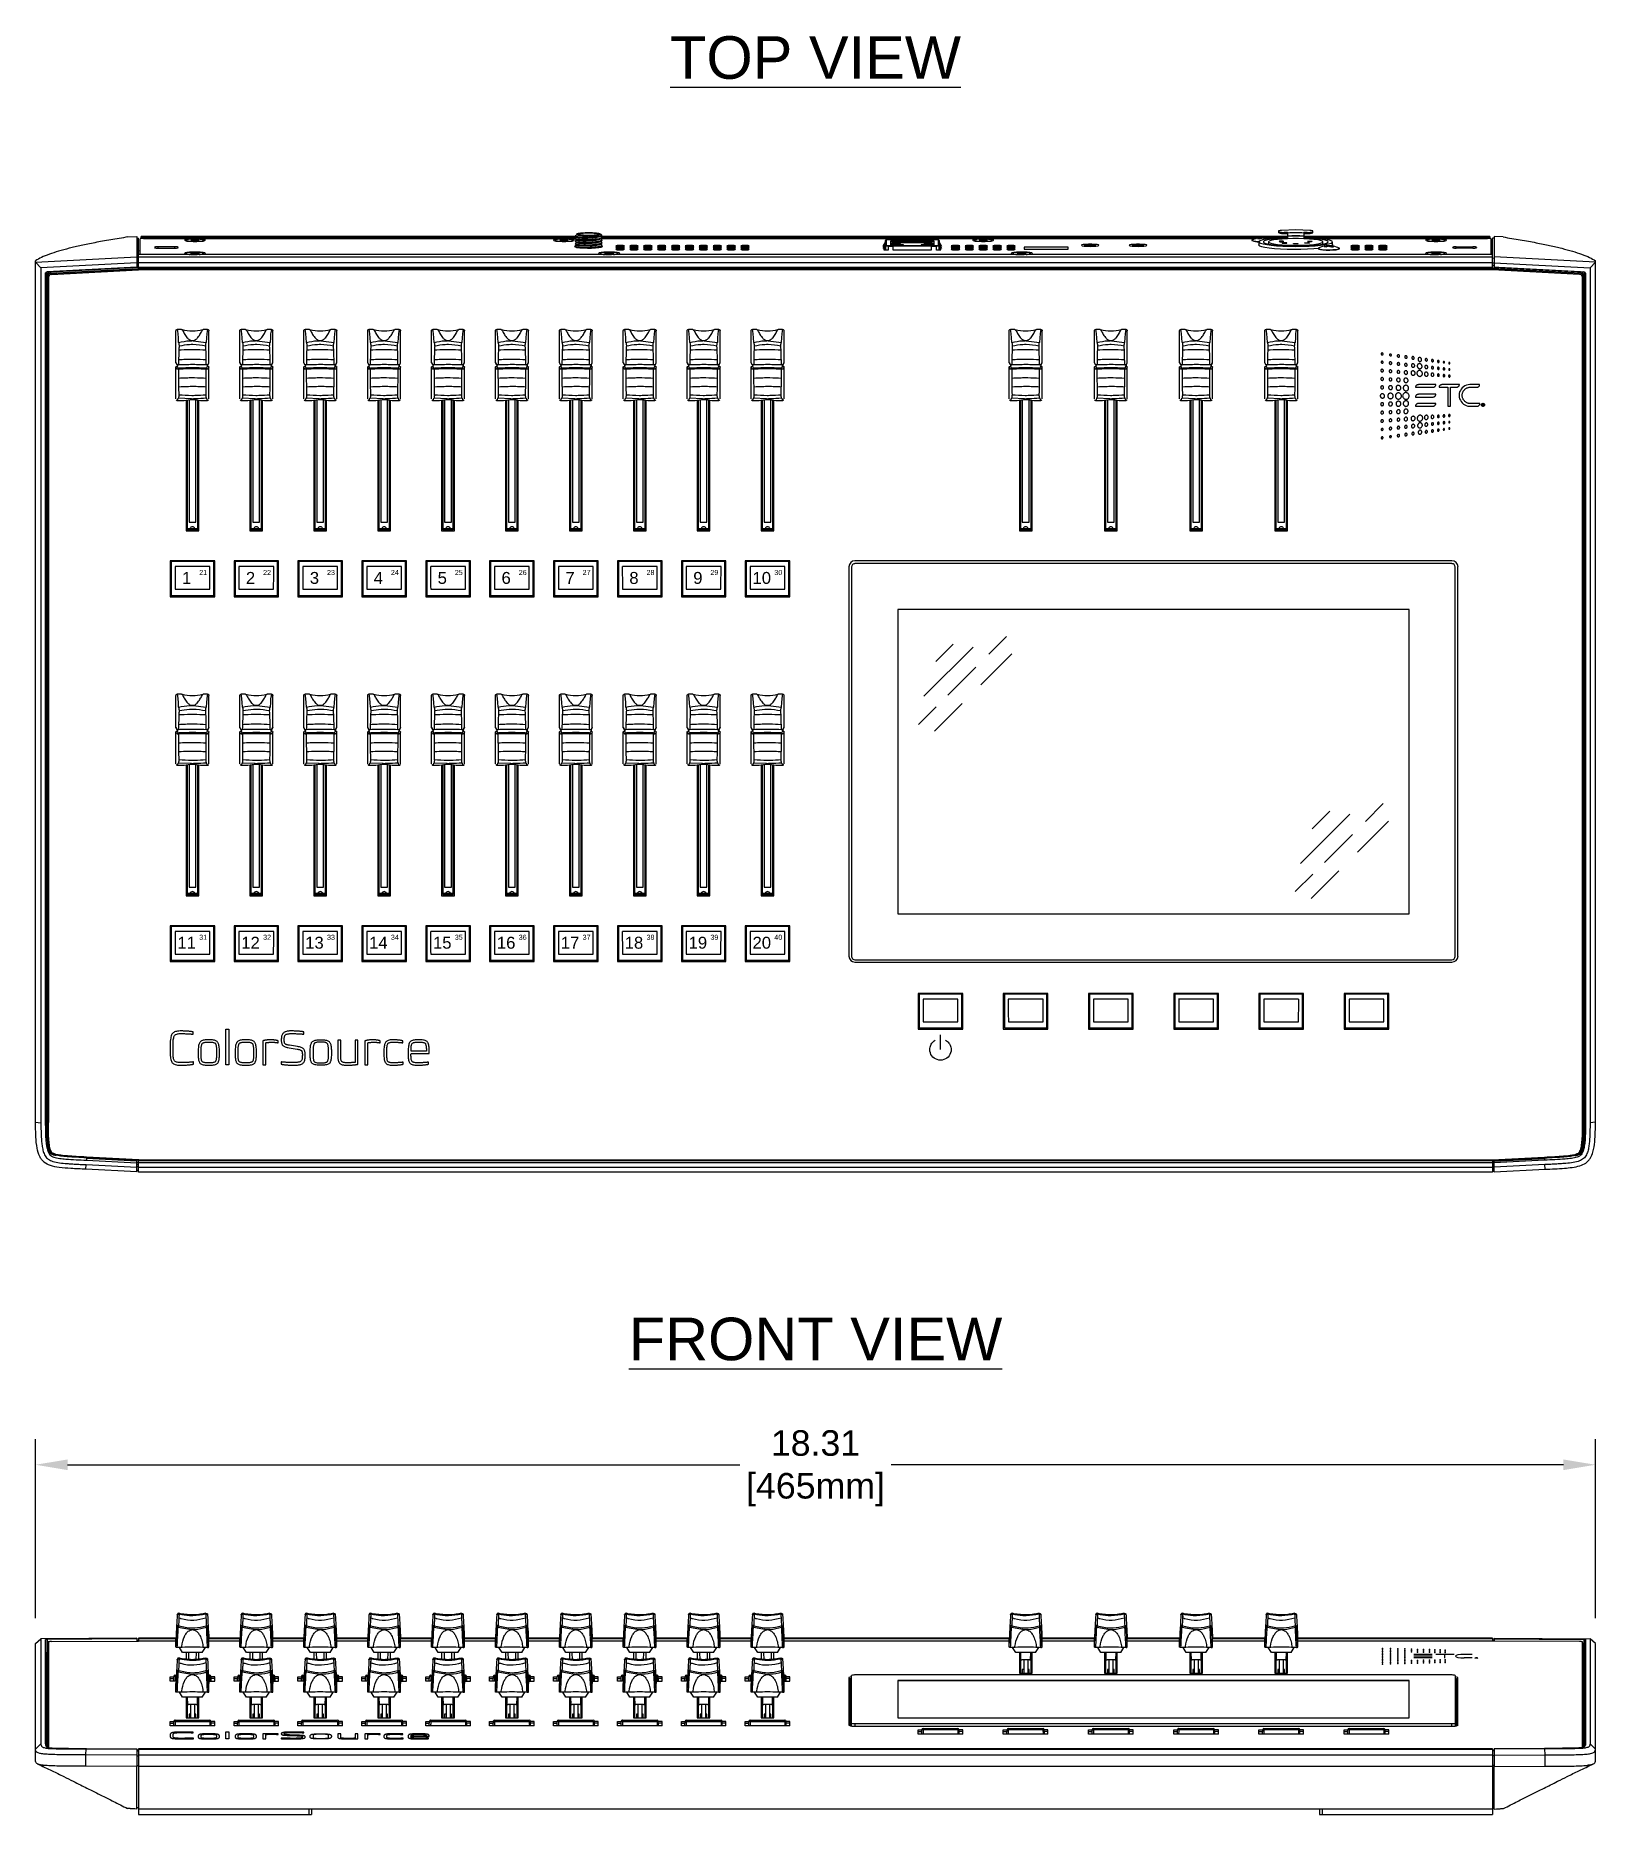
# Model space of a CAD drawing. Header units: inches. Extents: x 1.2 to 43.4, y 1.7 to 28.6.
# Drawn here: x 25.09 to 43.39, y 1.67 to 22.56 of the extents above; entities that cross this region are included whole.
import ezdxf
from ezdxf.enums import TextEntityAlignment as Align

# ---------------------------------------------------------------- set-up
doc = ezdxf.new("R2010")
doc.units = ezdxf.units.IN
doc.header["$MEASUREMENT"] = 0
for name, color, linetype in [('ARTWORK', 2, 'Continuous'), ('DIM', 1, 'Continuous'), ('OBJECT', 7, 'Continuous')]:
    doc.layers.add(name, color=color, linetype=linetype)
doc.styles.add('Arial', font='arial.ttf')
doc.styles.get("Standard").update_dxf_attribs({"font": 'arial.ttf'})
doc.dimstyles.new('ANSI & Metric .30 Stacked', dxfattribs={"dimscale": 2.666667, "dimtxt": 0.3, "dimasz": 0.375, "dimexe": 0.3, "dimexo": 0.3, "dimgap": 0.1, "dimtad": 0, "dimtih": 1, "dimtoh": 1, "dimzin": 4, "dimdsep": 46, "dimtxsty": 'Arial', "dimcen": 0.15, "dimadec": 0, "dimazin": 0, "dimtfac": 0.75, "dimtofl": 0, "dimtmove": 0, "dimatfit": 3, "dimfxl": 1, "dimtolj": 1, "dimtzin": 0, "dimarcsym": 0})

msp = doc.modelspace()

# ---------------------------------------------------------------- texts
at = {"layer": 'ARTWORK', "style": 'Arial'}
for s, height, p in [('1', 0.14, (26.858, 16.122)), ('21', 0.06, (27.052, 16.226)), ('2', 0.14, (27.608, 16.122)), ('22', 0.06, (27.802, 16.226)), ('3', 0.14, (28.358, 16.122)), ('23', 0.06, (28.552, 16.226)), ('4', 0.14, (29.108, 16.122)), ('24', 0.06, (29.302, 16.226)), ('5', 0.14, (29.858, 16.122)), ('25', 0.06, (30.052, 16.226)), ('6', 0.14, (30.608, 16.122)), ('26', 0.06, (30.802, 16.226)), ('7', 0.14, (31.358, 16.122)), ('27', 0.06, (31.552, 16.226)), ('8', 0.14, (32.108, 16.122)), ('28', 0.06, (32.302, 16.226)), ('9', 0.14, (32.858, 16.122)), ('29', 0.06, (33.052, 16.226)), ('10', 0.14, (33.608, 16.122)), ('30', 0.06, (33.802, 16.226)), ('11', 0.14, (26.858, 11.839)), ('31', 0.06, (27.052, 11.943)), ('12', 0.14, (27.608, 11.839)), ('32', 0.06, (27.802, 11.943)), ('13', 0.14, (28.358, 11.839)), ('33', 0.06, (28.552, 11.943)), ('14', 0.14, (29.108, 11.839)), ('34', 0.06, (29.302, 11.943)), ('15', 0.14, (29.858, 11.839)), ('35', 0.06, (30.052, 11.943)), ('16', 0.14, (30.608, 11.839)), ('36', 0.06, (30.802, 11.943)), ('17', 0.14, (31.358, 11.839)), ('37', 0.06, (31.552, 11.943)), ('18', 0.14, (32.108, 11.839)), ('38', 0.06, (32.302, 11.943)), ('19', 0.14, (32.858, 11.839)), ('39', 0.06, (33.052, 11.943)), ('20', 0.14, (33.608, 11.839)), ('40', 0.06, (33.802, 11.943))]:
    msp.add_text(s, height=height, dxfattribs=at).set_placement(p, align=Align.CENTER)
at = {"layer": 'DIM'}
for s, p in [('%%UTOP VIEW', (34.239, 22.052)), ('%%UFRONT VIEW', (34.239, 7.007))]:
    msp.add_text(s, height=0.5, dxfattribs=at).set_placement(p, align=Align.CENTER)

# ---------------------------------------------------------------- blocks, each defined once
blk = doc.blocks.new('*D8')
at = {"layer": 'Defpoints', "color": 0, "transparency": 16777216}
for p in [(43.392, 5.78), (25.085, 3.68), (43.392, 3.68)]:
    blk.add_point(p, dxfattribs=at)
at = {"layer": 'DIM', "color": 0, "lineweight": -2, "transparency": 16777216}
for p, q in [((25.085, 3.98), (25.085, 6.08)), ((43.392, 3.98), (43.392, 6.08)), ((25.46, 5.78), (33.351, 5.78)), ((43.017, 5.78), (35.126, 5.78))]:
    blk.add_line(p, q, dxfattribs=at)
at = {"layer": 'DIM', "color": 0, "transparency": 16777216}
for points in [[(25.46, 5.842), (25.46, 5.717), (25.085, 5.78)], [(43.017, 5.842), (43.017, 5.717), (43.392, 5.78)]]:
    blk.add_solid(points, dxfattribs=at)
at = {"layer": 'DIM', "color": 0, "transparency": 16777216, "char_height": 0.3, "attachment_point": 5, "style": 'Arial'}
for s, insert in [('\\A1;18.31', (34.239, 6.033)), ('\\A1;[465mm]', (34.239, 5.488))]:
    blk.add_mtext(s, dxfattribs=dict(at, insert=insert))

# ---------------------------------------------------------------- dimensions: what is measured, and where the dimension line sits
at = {"layer": 'DIM'}
dim = msp.add_linear_dim(base=(43.392, 5.78), p1=(25.085, 3.68), p2=(43.392, 3.68), dimstyle='ANSI & Metric .30 Stacked', override={"dimpost": '\\X'}, dxfattribs=at)
dim.commit()
dim.dimension.update_dxf_attribs({"geometry": '*D8', "text_midpoint": (34.239, 5.78)})

# ---------------------------------------------------------------- linework, layer by layer
for p, q in [((39.675, 20.243), (39.675, 20.268)), ((39.875, 20.277), (39.708, 20.273)), ((40.041, 20.273), (39.875, 20.277)), ((40.075, 20.243), (40.075, 20.268)), ((26.168, 20.195), (26.274, 20.201)), ((26.274, 20.201), (26.274, 19.838)), ((26.274, 20.18), (26.294, 20.18)), ((26.294, 19.823), (26.294, 20.18)), ((26.353, 20.176), (26.313, 20.172)), ((26.313, 19.989), (26.313, 20.172)), ((31.418, 20.202), (26.325, 20.202)), ((26.325, 20.173), (26.325, 20.202)), ((31.438, 20.19), (26.325, 20.19)), ((26.353, 20.176), (31.42, 20.176)), ((26.483, 20.074), (26.483, 20.07)), ((26.719, 20.079), (26.522, 20.079)), ((26.522, 20.065), (26.522, 20.079)), ((26.522, 20.065), (26.719, 20.065)), ((26.719, 20.065), (26.719, 20.079)), ((26.758, 20.07), (26.758, 20.074)), ((26.853, 20.157), (26.853, 20.151)), ((26.853, 20.151), (26.856, 20.148)), ((26.854, 20.15), (26.855, 20.148)), ((26.906, 20.158), (26.906, 20.156)), ((26.944, 20.158), (26.906, 20.158)), ((26.906, 20.156), (26.944, 20.156)), ((26.944, 20.163), (26.944, 20.151)), ((26.966, 20.163), (26.944, 20.163)), ((26.944, 20.151), (26.966, 20.151)), ((26.966, 20.151), (26.966, 20.163)), ((27.004, 20.158), (26.966, 20.158)), ((26.966, 20.156), (27.004, 20.156)), ((27.004, 20.156), (27.004, 20.158)), ((27.055, 20.148), (27.057, 20.15)), ((27.058, 20.151), (27.058, 20.157)), ((31.184, 20.157), (31.184, 20.151)), ((31.184, 20.151), (31.187, 20.148)), ((31.184, 20.15), (31.186, 20.148)), ((31.237, 20.158), (31.237, 20.156)), ((31.275, 20.158), (31.237, 20.158)), ((31.237, 20.156), (31.275, 20.156)), ((31.275, 20.163), (31.275, 20.151)), ((31.297, 20.163), (31.275, 20.163)), ((31.275, 20.151), (31.297, 20.151)), ((31.297, 20.151), (31.297, 20.163)), ((31.335, 20.158), (31.297, 20.158)), ((31.297, 20.156), (31.335, 20.156)), ((31.335, 20.156), (31.335, 20.158)), ((31.386, 20.148), (31.387, 20.15)), ((31.388, 20.151), (31.388, 20.157)), ((31.424, 20.21), (31.419, 20.208)), ((31.424, 20.179), (31.419, 20.177)), ((31.419, 20.177), (31.419, 20.172)), ((31.424, 20.148), (31.419, 20.146)), ((31.419, 20.146), (31.419, 20.141)), ((31.424, 20.117), (31.419, 20.115)), ((31.419, 20.115), (31.419, 20.11)), ((31.422, 20.085), (31.427, 20.088)), ((31.422, 20.083), (31.439, 20.073)), ((31.438, 20.191), (31.438, 20.188)), ((31.438, 20.16), (31.438, 20.157)), ((31.438, 20.129), (31.438, 20.126)), ((31.438, 20.098), (31.438, 20.095)), ((31.438, 20.074), (31.438, 20.074)), ((31.575, 20.068), (31.575, 20.065)), ((31.711, 20.074), (31.708, 20.075)), ((31.71, 20.073), (31.712, 20.074)), ((31.711, 20.204), (31.711, 20.205)), ((31.711, 20.074), (31.711, 20.076)), ((31.713, 20.231), (31.716, 20.229)), ((31.73, 20.217), (31.715, 20.232)), ((31.716, 20.176), (39.409, 20.176)), ((39.78, 20.202), (31.719, 20.202)), ((31.724, 20.22), (31.728, 20.217)), ((31.731, 20.188), (31.731, 20.192)), ((39.78, 20.19), (31.731, 20.19)), ((31.731, 20.157), (31.731, 20.161)), ((31.731, 20.126), (31.731, 20.13)), ((31.731, 20.095), (31.731, 20.099)), ((35.059, 20.138), (35.031, 20.094)), ((35.034, 20.084), (35.059, 20.129)), ((35.059, 20.113), (35.034, 20.074)), ((35.034, 20.058), (35.059, 20.104)), ((35.059, 20.121), (35.04, 20.084)), ((35.059, 20.096), (35.04, 20.06)), ((35.04, 20.061), (35.04, 20.043)), ((35.059, 20.05), (35.04, 20.05)), ((35.05, 20.113), (35.059, 20.13)), ((35.05, 20.086), (35.055, 20.098)), ((35.059, 20.089), (35.059, 20.154)), ((35.059, 20.089), (35.059, 20.043)), ((35.69, 20.087), (35.059, 20.087)), ((35.214, 20.161), (35.066, 20.161)), ((35.067, 20.161), (35.067, 20.096)), ((35.214, 20.161), (35.067, 20.161)), ((35.067, 20.096), (35.682, 20.096)), ((35.092, 20.087), (35.092, 20.041)), ((35.151, 20.087), (35.092, 20.087)), ((35.151, 20.082), (35.092, 20.082)), ((35.121, 20.151), (35.629, 20.151)), ((35.121, 20.104), (35.121, 20.151)), ((35.629, 20.143), (35.121, 20.143)), ((35.121, 20.123), (35.14, 20.123)), ((35.134, 20.106), (35.121, 20.106)), ((35.272, 20.104), (35.121, 20.104)), ((35.134, 20.116), (35.134, 20.104)), ((35.236, 20.116), (35.134, 20.116)), ((35.134, 20.11), (35.236, 20.11)), ((35.14, 20.131), (35.609, 20.131)), ((35.14, 20.116), (35.14, 20.131)), ((35.151, 20.041), (35.151, 20.087)), ((35.292, 20.161), (35.214, 20.161)), ((35.214, 20.161), (35.214, 20.161)), ((35.292, 20.161), (35.214, 20.161)), ((35.236, 20.104), (35.236, 20.116)), ((35.272, 20.096), (35.272, 20.104)), ((35.457, 20.161), (35.292, 20.161)), ((35.292, 20.161), (35.292, 20.161)), ((35.457, 20.161), (35.292, 20.161)), ((35.535, 20.161), (35.457, 20.161)), ((35.457, 20.161), (35.457, 20.161)), ((35.535, 20.161), (35.457, 20.161)), ((35.477, 20.104), (35.477, 20.096)), ((35.629, 20.104), (35.477, 20.104)), ((35.513, 20.104), (35.513, 20.116)), ((35.616, 20.116), (35.513, 20.116)), ((35.513, 20.11), (35.616, 20.11)), ((35.683, 20.161), (35.535, 20.161)), ((35.535, 20.161), (35.535, 20.161)), ((35.682, 20.161), (35.535, 20.161)), ((35.598, 20.087), (35.598, 20.041)), ((35.657, 20.087), (35.598, 20.087)), ((35.657, 20.082), (35.598, 20.082)), ((35.609, 20.116), (35.609, 20.131)), ((35.609, 20.123), (35.629, 20.123)), ((35.616, 20.116), (35.616, 20.104)), ((35.629, 20.106), (35.616, 20.106)), ((35.629, 20.151), (35.629, 20.104)), ((35.657, 20.041), (35.657, 20.087)), ((35.682, 20.096), (35.682, 20.161)), ((35.69, 20.154), (35.69, 20.089)), ((35.715, 20.093), (35.69, 20.138)), ((35.69, 20.13), (35.696, 20.12)), ((35.69, 20.129), (35.718, 20.085)), ((35.71, 20.084), (35.69, 20.121)), ((35.715, 20.067), (35.69, 20.113)), ((35.69, 20.104), (35.718, 20.06)), ((35.709, 20.06), (35.69, 20.096)), ((35.69, 20.043), (35.69, 20.089)), ((35.71, 20.05), (35.69, 20.05)), ((35.71, 20.043), (35.71, 20.061)), ((36.105, 20.157), (36.105, 20.151)), ((36.105, 20.151), (36.108, 20.148)), ((36.106, 20.15), (36.107, 20.148)), ((36.158, 20.158), (36.158, 20.156)), ((36.196, 20.158), (36.158, 20.158)), ((36.158, 20.156), (36.196, 20.156)), ((36.196, 20.163), (36.196, 20.151)), ((36.218, 20.163), (36.196, 20.163)), ((36.196, 20.151), (36.218, 20.151)), ((36.218, 20.151), (36.218, 20.163)), ((36.256, 20.158), (36.218, 20.158)), ((36.218, 20.156), (36.256, 20.156)), ((36.256, 20.156), (36.256, 20.158)), ((36.307, 20.148), (36.309, 20.15)), ((36.31, 20.151), (36.31, 20.157)), ((36.688, 20.077), (36.688, 20.05)), ((37.205, 20.077), (36.688, 20.077)), ((36.688, 20.05), (37.205, 20.05)), ((37.205, 20.05), (37.205, 20.077)), ((39.36, 20.154), (39.365, 20.149)), ((39.443, 20.137), (39.443, 20.096)), ((39.454, 20.184), (39.454, 20.184)), ((39.463, 20.175), (39.462, 20.184)), ((39.486, 20.186), (39.486, 20.18)), ((39.507, 20.174), (39.508, 20.183)), ((39.521, 20.184), (39.521, 20.183)), ((39.555, 20.137), (39.555, 20.112)), ((39.561, 20.176), (39.586, 20.176)), ((39.638, 20.181), (39.675, 20.177)), ((39.675, 20.168), (39.675, 20.177)), ((39.675, 20.176), (39.78, 20.176)), ((39.74, 20.25), (39.78, 20.25)), ((39.74, 20.235), (39.74, 20.25)), ((39.74, 20.235), (39.78, 20.235)), ((39.78, 20.25), (39.78, 20.175)), ((39.969, 20.25), (39.969, 20.175)), ((39.969, 20.25), (40.01, 20.25)), ((39.969, 20.235), (40.01, 20.235)), ((42.152, 20.202), (39.969, 20.202)), ((42.152, 20.19), (39.969, 20.19)), ((39.969, 20.176), (40.075, 20.176)), ((40.01, 20.235), (40.01, 20.25)), ((40.075, 20.177), (40.108, 20.182)), ((40.075, 20.168), (40.075, 20.177)), ((40.139, 20.059), (40.145, 20.054)), ((40.164, 20.176), (42.124, 20.176)), ((40.195, 20.112), (40.195, 20.137)), ((40.234, 20.089), (40.234, 20.089)), ((40.243, 20.08), (40.242, 20.089)), ((40.266, 20.091), (40.266, 20.085)), ((40.286, 20.079), (40.287, 20.088)), ((40.301, 20.089), (40.3, 20.088)), ((40.306, 20.096), (40.306, 20.137)), ((40.384, 20.054), (40.39, 20.059)), ((41.42, 20.157), (41.42, 20.151)), ((41.42, 20.151), (41.423, 20.148)), ((41.421, 20.15), (41.422, 20.148)), ((41.473, 20.158), (41.473, 20.156)), ((41.511, 20.158), (41.473, 20.158)), ((41.473, 20.156), (41.511, 20.156)), ((41.511, 20.163), (41.511, 20.151)), ((41.533, 20.163), (41.511, 20.163)), ((41.511, 20.151), (41.533, 20.151)), ((41.533, 20.151), (41.533, 20.163)), ((41.571, 20.158), (41.533, 20.158)), ((41.533, 20.156), (41.571, 20.156)), ((41.571, 20.156), (41.571, 20.158)), ((41.622, 20.148), (41.624, 20.15)), ((41.624, 20.151), (41.624, 20.157)), ((41.719, 20.07), (41.719, 20.074)), ((41.758, 20.079), (41.955, 20.079)), ((41.758, 20.065), (41.758, 20.079)), ((41.955, 20.065), (41.758, 20.065)), ((41.955, 20.065), (41.955, 20.079)), ((41.995, 20.074), (41.995, 20.07)), ((42.164, 20.172), (42.124, 20.176)), ((42.152, 20.202), (42.152, 20.173)), ((42.164, 20.172), (42.164, 19.989)), ((42.203, 20.18), (42.184, 20.18)), ((42.184, 19.823), (42.184, 20.18)), ((42.309, 20.195), (42.203, 20.201)), ((42.203, 20.201), (42.203, 19.838)), ((25.085, 19.9), (26.274, 19.962)), ((25.085, 9.803), (25.085, 19.916)), ((25.085, 19.9), (25.148, 19.833)), ((26.274, 19.891), (25.148, 19.833)), ((26.274, 19.945), (26.294, 19.944)), ((26.274, 19.887), (26.294, 19.887)), ((26.274, 19.862), (26.294, 19.862)), ((42.184, 19.989), (26.294, 19.989)), ((26.294, 19.963), (42.184, 19.963)), ((42.184, 19.893), (26.294, 19.893)), ((26.853, 20.002), (26.853, 19.997)), ((26.853, 19.997), (26.856, 19.993)), ((26.854, 19.995), (26.855, 19.993)), ((26.906, 20.004), (26.906, 20.001)), ((26.944, 20.004), (26.906, 20.004)), ((26.906, 20.001), (26.944, 20.001)), ((26.944, 20.008), (26.944, 19.996)), ((26.966, 20.008), (26.944, 20.008)), ((26.944, 19.996), (26.966, 19.996)), ((26.966, 19.996), (26.966, 20.008)), ((27.004, 20.004), (26.966, 20.004)), ((26.966, 20.001), (27.004, 20.001)), ((27.004, 20.001), (27.004, 20.004)), ((27.055, 19.993), (27.057, 19.995)), ((27.058, 19.997), (27.058, 20.002)), ((31.715, 20.002), (31.715, 19.997)), ((31.715, 19.997), (31.719, 19.993)), ((31.716, 19.995), (31.717, 19.993)), ((31.768, 20.004), (31.768, 20.001)), ((31.807, 20.004), (31.768, 20.004)), ((31.768, 20.001), (31.807, 20.001)), ((31.807, 20.008), (31.807, 19.996)), ((31.828, 20.008), (31.807, 20.008)), ((31.807, 19.996), (31.828, 19.996)), ((31.828, 19.996), (31.828, 20.008)), ((31.867, 20.004), (31.828, 20.004)), ((31.828, 20.001), (31.867, 20.001)), ((31.867, 20.001), (31.867, 20.004)), ((31.917, 19.993), (31.919, 19.995)), ((31.92, 19.997), (31.92, 20.002)), ((35.04, 20.043), (35.092, 20.043)), ((35.151, 20.043), (35.598, 20.043)), ((35.657, 20.043), (35.71, 20.043)), ((36.558, 20.002), (36.558, 19.997)), ((36.558, 19.997), (36.561, 19.993)), ((36.558, 19.995), (36.56, 19.993)), ((36.611, 20.004), (36.611, 20.001)), ((36.649, 20.004), (36.611, 20.004)), ((36.611, 20.001), (36.649, 20.001)), ((36.649, 20.008), (36.649, 19.996)), ((36.671, 20.008), (36.649, 20.008)), ((36.649, 19.996), (36.671, 19.996)), ((36.671, 19.996), (36.671, 20.008)), ((36.709, 20.004), (36.671, 20.004)), ((36.671, 20.001), (36.709, 20.001)), ((36.709, 20.001), (36.709, 20.004)), ((36.76, 19.993), (36.762, 19.995)), ((36.762, 19.997), (36.762, 20.002)), ((41.42, 20.002), (41.42, 19.997)), ((41.42, 19.997), (41.423, 19.993)), ((41.421, 19.995), (41.422, 19.993)), ((41.473, 20.004), (41.473, 20.001)), ((41.511, 20.004), (41.473, 20.004)), ((41.473, 20.001), (41.511, 20.001)), ((41.511, 20.008), (41.511, 19.996)), ((41.533, 20.008), (41.511, 20.008)), ((41.511, 19.996), (41.533, 19.996)), ((41.533, 19.996), (41.533, 20.008)), ((41.571, 20.004), (41.533, 20.004)), ((41.533, 20.001), (41.571, 20.001)), ((41.571, 20.001), (41.571, 20.004)), ((41.622, 19.993), (41.624, 19.995)), ((41.624, 19.997), (41.624, 20.002)), ((42.203, 19.945), (42.184, 19.944)), ((42.203, 19.887), (42.184, 19.887)), ((42.203, 19.862), (42.184, 19.862)), ((43.392, 19.9), (42.203, 19.962)), ((42.203, 19.891), (43.329, 19.833)), ((43.392, 19.9), (43.329, 19.833)), ((43.392, 9.803), (43.392, 19.916)), ((25.148, 19.833), (25.148, 9.795)), ((25.201, 19.769), (25.2, 19.762)), ((25.2, 19.762), (25.2, 9.795)), ((25.203, 9.814), (25.203, 19.773)), ((25.213, 19.783), (25.213, 9.816)), ((26.274, 19.84), (25.222, 19.785)), ((25.223, 19.746), (25.223, 9.8)), ((25.235, 19.719), (25.235, 9.798)), ((25.26, 19.785), (26.294, 19.839)), ((25.26, 19.77), (26.294, 19.823)), ((25.26, 19.785), (25.26, 19.77)), ((25.272, 19.758), (26.294, 19.812)), ((25.272, 19.756), (26.294, 19.809)), ((25.272, 19.758), (25.272, 19.756)), ((42.184, 19.838), (26.294, 19.838)), ((42.184, 19.823), (26.294, 19.823)), ((26.294, 19.809), (26.294, 19.812)), ((42.184, 19.812), (26.294, 19.812)), ((42.184, 19.809), (26.294, 19.809)), ((43.217, 19.785), (42.184, 19.839)), ((43.217, 19.77), (42.184, 19.823)), ((42.184, 19.809), (42.184, 19.812)), ((43.205, 19.758), (42.184, 19.812)), ((43.205, 19.756), (42.184, 19.809)), ((42.203, 19.84), (43.256, 19.785)), ((43.205, 19.756), (43.205, 19.758)), ((43.217, 19.77), (43.217, 19.785)), ((43.242, 9.798), (43.242, 19.719)), ((43.254, 9.8), (43.254, 19.746)), ((43.264, 19.783), (43.264, 9.816)), ((43.274, 9.814), (43.274, 19.773)), ((43.276, 19.769), (43.277, 19.762)), ((43.277, 19.762), (43.277, 9.795)), ((43.329, 19.833), (43.329, 9.795)), ((26.733, 18.718), (26.733, 19.094)), ((26.799, 19.11), (26.748, 19.11)), ((26.799, 19.11), (26.804, 19.109)), ((27.047, 19.109), (27.052, 19.11)), ((27.103, 19.11), (27.052, 19.11)), ((27.119, 18.718), (27.119, 19.094)), ((27.483, 18.718), (27.483, 19.094)), ((27.549, 19.11), (27.498, 19.11)), ((27.549, 19.11), (27.554, 19.109)), ((27.797, 19.109), (27.802, 19.11)), ((27.853, 19.11), (27.802, 19.11)), ((27.869, 18.718), (27.869, 19.094)), ((28.233, 18.718), (28.233, 19.094)), ((28.299, 19.11), (28.248, 19.11)), ((28.299, 19.11), (28.304, 19.109)), ((28.547, 19.109), (28.552, 19.11)), ((28.603, 19.11), (28.552, 19.11)), ((28.619, 18.718), (28.619, 19.094)), ((28.983, 18.718), (28.983, 19.094)), ((29.049, 19.11), (28.998, 19.11)), ((29.049, 19.11), (29.054, 19.109)), ((29.297, 19.109), (29.302, 19.11)), ((29.353, 19.11), (29.302, 19.11)), ((29.369, 18.718), (29.369, 19.094)), ((29.733, 18.718), (29.733, 19.094)), ((29.799, 19.11), (29.748, 19.11)), ((29.799, 19.11), (29.804, 19.109)), ((30.047, 19.109), (30.052, 19.11)), ((30.103, 19.11), (30.052, 19.11)), ((30.119, 18.718), (30.119, 19.094)), ((30.483, 18.718), (30.483, 19.094)), ((30.549, 19.11), (30.498, 19.11)), ((30.549, 19.11), (30.554, 19.109)), ((30.797, 19.109), (30.802, 19.11)), ((30.853, 19.11), (30.802, 19.11)), ((30.869, 18.718), (30.869, 19.094)), ((31.233, 18.718), (31.233, 19.094)), ((31.299, 19.11), (31.248, 19.11)), ((31.299, 19.11), (31.304, 19.109)), ((31.547, 19.109), (31.552, 19.11)), ((31.603, 19.11), (31.552, 19.11)), ((31.619, 18.718), (31.619, 19.094)), ((31.983, 18.718), (31.983, 19.094)), ((32.049, 19.11), (31.998, 19.11)), ((32.049, 19.11), (32.054, 19.109)), ((32.297, 19.109), (32.302, 19.11)), ((32.353, 19.11), (32.302, 19.11)), ((32.369, 18.718), (32.369, 19.094)), ((32.733, 18.718), (32.733, 19.094)), ((32.799, 19.11), (32.748, 19.11)), ((32.799, 19.11), (32.804, 19.109)), ((33.047, 19.109), (33.052, 19.11)), ((33.103, 19.11), (33.052, 19.11)), ((33.119, 18.718), (33.119, 19.094)), ((33.483, 18.718), (33.483, 19.094)), ((33.549, 19.11), (33.498, 19.11)), ((33.549, 19.11), (33.554, 19.109)), ((33.797, 19.109), (33.802, 19.11)), ((33.853, 19.11), (33.802, 19.11)), ((33.869, 18.718), (33.869, 19.094)), ((36.512, 18.718), (36.512, 19.094)), ((36.579, 19.11), (36.528, 19.11)), ((36.579, 19.11), (36.584, 19.109)), ((36.827, 19.109), (36.832, 19.11)), ((36.883, 19.11), (36.832, 19.11)), ((36.898, 18.718), (36.898, 19.094)), ((37.512, 18.718), (37.512, 19.094)), ((37.579, 19.11), (37.528, 19.11)), ((37.579, 19.11), (37.584, 19.109)), ((37.827, 19.109), (37.832, 19.11)), ((37.883, 19.11), (37.832, 19.11)), ((37.898, 18.718), (37.898, 19.094)), ((38.512, 18.718), (38.512, 19.094)), ((38.579, 19.11), (38.528, 19.11)), ((38.579, 19.11), (38.584, 19.109)), ((38.827, 19.109), (38.832, 19.11)), ((38.883, 19.11), (38.832, 19.11)), ((38.898, 18.718), (38.898, 19.094)), ((39.512, 18.718), (39.512, 19.094)), ((39.579, 19.11), (39.528, 19.11)), ((39.579, 19.11), (39.584, 19.109)), ((39.827, 19.109), (39.832, 19.11)), ((39.883, 19.11), (39.832, 19.11)), ((39.898, 18.718), (39.898, 19.094)), ((26.933, 18.977), (27.088, 18.958)), ((27.683, 18.977), (27.838, 18.958)), ((28.433, 18.977), (28.588, 18.958)), ((29.183, 18.977), (29.338, 18.958)), ((29.933, 18.977), (30.088, 18.958)), ((30.683, 18.977), (30.838, 18.958)), ((31.433, 18.977), (31.588, 18.958)), ((32.183, 18.977), (32.338, 18.958)), ((32.933, 18.977), (33.088, 18.958)), ((33.683, 18.977), (33.838, 18.958)), ((36.713, 18.977), (36.867, 18.958)), ((37.713, 18.977), (37.867, 18.958)), ((38.713, 18.977), (38.867, 18.958)), ((39.713, 18.977), (39.867, 18.958)), ((26.733, 18.718), (26.742, 18.699)), ((26.733, 18.716), (26.733, 18.718)), ((26.733, 18.716), (26.743, 18.697)), ((26.733, 18.669), (26.738, 18.674)), ((26.733, 18.293), (26.733, 18.669)), ((26.742, 18.645), (26.733, 18.669)), ((26.738, 18.674), (26.743, 18.674)), ((26.743, 18.674), (26.748, 18.679)), ((26.748, 18.694), (26.748, 18.679)), ((26.748, 18.679), (26.756, 18.657)), ((27.095, 18.657), (27.104, 18.679)), ((27.104, 18.694), (27.104, 18.679)), ((27.104, 18.679), (27.109, 18.674)), ((27.109, 18.699), (27.119, 18.718)), ((27.109, 18.697), (27.118, 18.716)), ((27.109, 18.674), (27.114, 18.674)), ((27.119, 18.669), (27.11, 18.645)), ((27.114, 18.674), (27.119, 18.669)), ((27.119, 18.718), (27.118, 18.716)), ((27.119, 18.293), (27.119, 18.669)), ((27.483, 18.718), (27.492, 18.699)), ((27.483, 18.716), (27.483, 18.718)), ((27.483, 18.716), (27.493, 18.697)), ((27.483, 18.669), (27.488, 18.674)), ((27.483, 18.293), (27.483, 18.669)), ((27.492, 18.645), (27.483, 18.669)), ((27.488, 18.674), (27.493, 18.674)), ((27.493, 18.674), (27.498, 18.679)), ((27.498, 18.694), (27.498, 18.679)), ((27.498, 18.679), (27.506, 18.657)), ((27.845, 18.657), (27.854, 18.679)), ((27.854, 18.694), (27.854, 18.679)), ((27.854, 18.679), (27.859, 18.674)), ((27.859, 18.699), (27.869, 18.718)), ((27.859, 18.697), (27.868, 18.716)), ((27.859, 18.674), (27.864, 18.674)), ((27.869, 18.669), (27.86, 18.645)), ((27.864, 18.674), (27.869, 18.669)), ((27.869, 18.718), (27.868, 18.716)), ((27.869, 18.293), (27.869, 18.669)), ((28.233, 18.718), (28.242, 18.699)), ((28.233, 18.716), (28.233, 18.718)), ((28.233, 18.716), (28.243, 18.697)), ((28.233, 18.669), (28.238, 18.674)), ((28.233, 18.293), (28.233, 18.669)), ((28.242, 18.645), (28.233, 18.669)), ((28.238, 18.674), (28.243, 18.674)), ((28.243, 18.674), (28.248, 18.679)), ((28.248, 18.694), (28.248, 18.679)), ((28.248, 18.679), (28.256, 18.657)), ((28.595, 18.657), (28.604, 18.679)), ((28.604, 18.694), (28.604, 18.679)), ((28.604, 18.679), (28.609, 18.674)), ((28.609, 18.699), (28.619, 18.718)), ((28.609, 18.697), (28.618, 18.716)), ((28.609, 18.674), (28.614, 18.674)), ((28.619, 18.669), (28.61, 18.645)), ((28.614, 18.674), (28.619, 18.669)), ((28.619, 18.718), (28.618, 18.716)), ((28.619, 18.293), (28.619, 18.669)), ((28.983, 18.718), (28.992, 18.699)), ((28.983, 18.716), (28.983, 18.718)), ((28.983, 18.716), (28.993, 18.697)), ((28.983, 18.669), (28.988, 18.674)), ((28.983, 18.293), (28.983, 18.669)), ((28.992, 18.645), (28.983, 18.669)), ((28.988, 18.674), (28.993, 18.674)), ((28.993, 18.674), (28.998, 18.679)), ((28.998, 18.694), (28.998, 18.679)), ((28.998, 18.679), (29.006, 18.657)), ((29.345, 18.657), (29.354, 18.679)), ((29.354, 18.694), (29.354, 18.679)), ((29.354, 18.679), (29.359, 18.674)), ((29.359, 18.699), (29.369, 18.718)), ((29.359, 18.697), (29.368, 18.716)), ((29.359, 18.674), (29.364, 18.674)), ((29.369, 18.669), (29.36, 18.645)), ((29.364, 18.674), (29.369, 18.669)), ((29.369, 18.718), (29.368, 18.716)), ((29.369, 18.293), (29.369, 18.669)), ((29.733, 18.718), (29.742, 18.699)), ((29.733, 18.716), (29.733, 18.718)), ((29.733, 18.716), (29.743, 18.697)), ((29.733, 18.669), (29.738, 18.674)), ((29.733, 18.293), (29.733, 18.669)), ((29.742, 18.645), (29.733, 18.669)), ((29.738, 18.674), (29.743, 18.674)), ((29.743, 18.674), (29.748, 18.679)), ((29.748, 18.694), (29.748, 18.679)), ((29.748, 18.679), (29.756, 18.657)), ((30.095, 18.657), (30.104, 18.679)), ((30.104, 18.694), (30.104, 18.679)), ((30.104, 18.679), (30.109, 18.674)), ((30.109, 18.699), (30.119, 18.718)), ((30.109, 18.697), (30.118, 18.716)), ((30.109, 18.674), (30.114, 18.674)), ((30.119, 18.669), (30.11, 18.645)), ((30.114, 18.674), (30.119, 18.669)), ((30.119, 18.718), (30.118, 18.716)), ((30.119, 18.293), (30.119, 18.669)), ((30.483, 18.718), (30.492, 18.699)), ((30.483, 18.716), (30.483, 18.718)), ((30.483, 18.716), (30.493, 18.697)), ((30.483, 18.669), (30.488, 18.674)), ((30.483, 18.293), (30.483, 18.669)), ((30.492, 18.645), (30.483, 18.669)), ((30.488, 18.674), (30.493, 18.674)), ((30.493, 18.674), (30.498, 18.679)), ((30.498, 18.694), (30.498, 18.679)), ((30.498, 18.679), (30.506, 18.657)), ((30.845, 18.657), (30.854, 18.679)), ((30.854, 18.694), (30.854, 18.679)), ((30.854, 18.679), (30.859, 18.674)), ((30.859, 18.699), (30.869, 18.718)), ((30.859, 18.697), (30.868, 18.716)), ((30.859, 18.674), (30.864, 18.674)), ((30.869, 18.669), (30.86, 18.645)), ((30.864, 18.674), (30.869, 18.669)), ((30.869, 18.718), (30.868, 18.716)), ((30.869, 18.293), (30.869, 18.669)), ((31.233, 18.718), (31.242, 18.699)), ((31.233, 18.716), (31.233, 18.718)), ((31.233, 18.716), (31.243, 18.697)), ((31.233, 18.669), (31.238, 18.674)), ((31.233, 18.293), (31.233, 18.669)), ((31.242, 18.645), (31.233, 18.669)), ((31.238, 18.674), (31.243, 18.674)), ((31.243, 18.674), (31.248, 18.679)), ((31.248, 18.694), (31.248, 18.679)), ((31.248, 18.679), (31.256, 18.657)), ((31.595, 18.657), (31.604, 18.679)), ((31.604, 18.694), (31.604, 18.679)), ((31.604, 18.679), (31.609, 18.674)), ((31.609, 18.699), (31.619, 18.718)), ((31.609, 18.697), (31.618, 18.716)), ((31.609, 18.674), (31.614, 18.674)), ((31.619, 18.669), (31.61, 18.645)), ((31.614, 18.674), (31.619, 18.669)), ((31.619, 18.718), (31.618, 18.716)), ((31.619, 18.293), (31.619, 18.669)), ((31.983, 18.718), (31.992, 18.699)), ((31.983, 18.716), (31.983, 18.718)), ((31.983, 18.716), (31.993, 18.697)), ((31.983, 18.669), (31.988, 18.674)), ((31.983, 18.293), (31.983, 18.669)), ((31.992, 18.645), (31.983, 18.669)), ((31.988, 18.674), (31.993, 18.674)), ((31.993, 18.674), (31.998, 18.679)), ((31.998, 18.694), (31.998, 18.679)), ((31.998, 18.679), (32.006, 18.657)), ((32.345, 18.657), (32.354, 18.679)), ((32.354, 18.694), (32.354, 18.679)), ((32.354, 18.679), (32.359, 18.674)), ((32.359, 18.699), (32.369, 18.718)), ((32.359, 18.697), (32.368, 18.716)), ((32.359, 18.674), (32.364, 18.674)), ((32.369, 18.669), (32.36, 18.645)), ((32.364, 18.674), (32.369, 18.669)), ((32.369, 18.718), (32.368, 18.716)), ((32.369, 18.293), (32.369, 18.669)), ((32.733, 18.718), (32.742, 18.699)), ((32.733, 18.716), (32.733, 18.718)), ((32.733, 18.716), (32.743, 18.697)), ((32.733, 18.669), (32.738, 18.674)), ((32.733, 18.293), (32.733, 18.669)), ((32.742, 18.645), (32.733, 18.669)), ((32.738, 18.674), (32.743, 18.674)), ((32.743, 18.674), (32.748, 18.679)), ((32.748, 18.694), (32.748, 18.679)), ((32.748, 18.679), (32.756, 18.657)), ((33.095, 18.657), (33.104, 18.679)), ((33.104, 18.694), (33.104, 18.679)), ((33.104, 18.679), (33.109, 18.674)), ((33.109, 18.699), (33.119, 18.718)), ((33.109, 18.697), (33.118, 18.716)), ((33.109, 18.674), (33.114, 18.674)), ((33.119, 18.669), (33.11, 18.645)), ((33.114, 18.674), (33.119, 18.669)), ((33.119, 18.718), (33.118, 18.716)), ((33.119, 18.293), (33.119, 18.669)), ((33.483, 18.718), (33.492, 18.699)), ((33.483, 18.716), (33.483, 18.718)), ((33.483, 18.716), (33.493, 18.697)), ((33.483, 18.669), (33.488, 18.674)), ((33.483, 18.293), (33.483, 18.669)), ((33.492, 18.645), (33.483, 18.669)), ((33.488, 18.674), (33.493, 18.674)), ((33.493, 18.674), (33.498, 18.679)), ((33.498, 18.694), (33.498, 18.679)), ((33.498, 18.679), (33.506, 18.657)), ((33.845, 18.657), (33.854, 18.679)), ((33.854, 18.694), (33.854, 18.679)), ((33.854, 18.679), (33.859, 18.674)), ((33.859, 18.699), (33.869, 18.718)), ((33.859, 18.697), (33.868, 18.716)), ((33.859, 18.674), (33.864, 18.674)), ((33.869, 18.669), (33.86, 18.645)), ((33.864, 18.674), (33.869, 18.669)), ((33.869, 18.718), (33.868, 18.716)), ((33.869, 18.293), (33.869, 18.669)), ((36.512, 18.718), (36.522, 18.699)), ((36.513, 18.716), (36.512, 18.718)), ((36.512, 18.669), (36.517, 18.674)), ((36.512, 18.293), (36.512, 18.669)), ((36.521, 18.645), (36.512, 18.669)), ((36.513, 18.716), (36.522, 18.697)), ((36.517, 18.674), (36.522, 18.674)), ((36.522, 18.674), (36.527, 18.679)), ((36.527, 18.694), (36.527, 18.679)), ((36.527, 18.679), (36.536, 18.657)), ((36.875, 18.657), (36.883, 18.679)), ((36.883, 18.694), (36.883, 18.679)), ((36.883, 18.679), (36.888, 18.674)), ((36.888, 18.697), (36.898, 18.716)), ((36.888, 18.674), (36.893, 18.674)), ((36.889, 18.699), (36.898, 18.718)), ((36.898, 18.669), (36.889, 18.645)), ((36.893, 18.674), (36.898, 18.669)), ((36.898, 18.718), (36.898, 18.716)), ((36.898, 18.293), (36.898, 18.669)), ((37.512, 18.718), (37.522, 18.699)), ((37.513, 18.716), (37.512, 18.718)), ((37.512, 18.669), (37.517, 18.674)), ((37.512, 18.293), (37.512, 18.669)), ((37.521, 18.645), (37.512, 18.669)), ((37.513, 18.716), (37.522, 18.697)), ((37.517, 18.674), (37.522, 18.674)), ((37.522, 18.674), (37.527, 18.679)), ((37.527, 18.694), (37.527, 18.679)), ((37.527, 18.679), (37.536, 18.657)), ((37.875, 18.657), (37.883, 18.679)), ((37.883, 18.694), (37.883, 18.679)), ((37.883, 18.679), (37.888, 18.674)), ((37.888, 18.697), (37.898, 18.716)), ((37.888, 18.674), (37.893, 18.674)), ((37.889, 18.699), (37.898, 18.718)), ((37.898, 18.669), (37.889, 18.645)), ((37.893, 18.674), (37.898, 18.669)), ((37.898, 18.718), (37.898, 18.716)), ((37.898, 18.293), (37.898, 18.669)), ((38.512, 18.718), (38.522, 18.699)), ((38.513, 18.716), (38.512, 18.718)), ((38.512, 18.669), (38.517, 18.674)), ((38.512, 18.293), (38.512, 18.669)), ((38.521, 18.645), (38.512, 18.669)), ((38.513, 18.716), (38.522, 18.697)), ((38.517, 18.674), (38.522, 18.674)), ((38.522, 18.674), (38.527, 18.679)), ((38.527, 18.694), (38.527, 18.679)), ((38.527, 18.679), (38.536, 18.657)), ((38.875, 18.657), (38.883, 18.679)), ((38.883, 18.694), (38.883, 18.679)), ((38.883, 18.679), (38.888, 18.674)), ((38.888, 18.697), (38.898, 18.716)), ((38.888, 18.674), (38.893, 18.674)), ((38.889, 18.699), (38.898, 18.718)), ((38.898, 18.669), (38.889, 18.645)), ((38.893, 18.674), (38.898, 18.669)), ((38.898, 18.718), (38.898, 18.716)), ((38.898, 18.293), (38.898, 18.669)), ((39.512, 18.718), (39.522, 18.699)), ((39.513, 18.716), (39.512, 18.718)), ((39.512, 18.669), (39.517, 18.674)), ((39.512, 18.293), (39.512, 18.669)), ((39.521, 18.645), (39.512, 18.669)), ((39.513, 18.716), (39.522, 18.697)), ((39.517, 18.674), (39.522, 18.674)), ((39.522, 18.674), (39.527, 18.679)), ((39.527, 18.694), (39.527, 18.679)), ((39.527, 18.679), (39.536, 18.657)), ((39.875, 18.657), (39.883, 18.679)), ((39.883, 18.694), (39.883, 18.679)), ((39.883, 18.679), (39.888, 18.674)), ((39.888, 18.697), (39.898, 18.716)), ((39.888, 18.674), (39.893, 18.674)), ((39.889, 18.699), (39.898, 18.718)), ((39.898, 18.669), (39.889, 18.645)), ((39.893, 18.674), (39.898, 18.669)), ((39.898, 18.718), (39.898, 18.716)), ((39.898, 18.293), (39.898, 18.669)), ((26.751, 18.276), (26.81, 18.276)), ((26.914, 18.294), (26.76, 18.302)), ((26.851, 18.279), (26.851, 16.744)), ((26.863, 18.28), (26.863, 16.758)), ((26.886, 18.283), (26.886, 16.846)), ((26.965, 16.846), (26.965, 18.283)), ((26.988, 16.758), (26.988, 18.28)), ((27, 16.744), (27, 18.279)), ((27.044, 18.276), (27.101, 18.276)), ((27.501, 18.276), (27.56, 18.276)), ((27.664, 18.294), (27.51, 18.302)), ((27.601, 18.279), (27.601, 16.744)), ((27.613, 18.28), (27.613, 16.758)), ((27.636, 18.283), (27.636, 16.846)), ((27.715, 16.846), (27.715, 18.283)), ((27.738, 16.758), (27.738, 18.28)), ((27.75, 16.744), (27.75, 18.279)), ((27.794, 18.276), (27.851, 18.276)), ((28.251, 18.276), (28.31, 18.276)), ((28.414, 18.294), (28.26, 18.302)), ((28.351, 18.279), (28.351, 16.744)), ((28.363, 18.28), (28.363, 16.758)), ((28.386, 18.283), (28.386, 16.846)), ((28.465, 16.846), (28.465, 18.283)), ((28.488, 16.758), (28.488, 18.28)), ((28.5, 16.744), (28.5, 18.279)), ((28.544, 18.276), (28.601, 18.276)), ((29.001, 18.276), (29.06, 18.276)), ((29.164, 18.294), (29.01, 18.302)), ((29.101, 18.279), (29.101, 16.744)), ((29.113, 18.28), (29.113, 16.758)), ((29.136, 18.283), (29.136, 16.846)), ((29.215, 16.846), (29.215, 18.283)), ((29.238, 16.758), (29.238, 18.28)), ((29.25, 16.744), (29.25, 18.279)), ((29.294, 18.276), (29.351, 18.276)), ((29.751, 18.276), (29.81, 18.276)), ((29.914, 18.294), (29.76, 18.302)), ((29.851, 18.279), (29.851, 16.744)), ((29.863, 18.28), (29.863, 16.758)), ((29.886, 18.283), (29.886, 16.846)), ((29.965, 16.846), (29.965, 18.283)), ((29.988, 16.758), (29.988, 18.28)), ((30, 16.744), (30, 18.279)), ((30.044, 18.276), (30.101, 18.276)), ((30.501, 18.276), (30.56, 18.276)), ((30.664, 18.294), (30.51, 18.302)), ((30.601, 18.279), (30.601, 16.744)), ((30.613, 18.28), (30.613, 16.758)), ((30.636, 18.283), (30.636, 16.846)), ((30.715, 16.846), (30.715, 18.283)), ((30.738, 16.758), (30.738, 18.28)), ((30.75, 16.744), (30.75, 18.279)), ((30.794, 18.276), (30.851, 18.276)), ((31.251, 18.276), (31.31, 18.276)), ((31.414, 18.294), (31.26, 18.302)), ((31.351, 18.279), (31.351, 16.744)), ((31.363, 18.28), (31.363, 16.758)), ((31.386, 18.283), (31.386, 16.846)), ((31.465, 16.846), (31.465, 18.283)), ((31.488, 16.758), (31.488, 18.28)), ((31.5, 16.744), (31.5, 18.279)), ((31.544, 18.276), (31.601, 18.276)), ((32.001, 18.276), (32.06, 18.276)), ((32.164, 18.294), (32.01, 18.302)), ((32.101, 18.279), (32.101, 16.744)), ((32.113, 18.28), (32.113, 16.758)), ((32.136, 18.283), (32.136, 16.846)), ((32.215, 16.846), (32.215, 18.283)), ((32.238, 16.758), (32.238, 18.28)), ((32.25, 16.744), (32.25, 18.279)), ((32.294, 18.276), (32.351, 18.276)), ((32.751, 18.276), (32.81, 18.276)), ((32.914, 18.294), (32.76, 18.302)), ((32.851, 18.279), (32.851, 16.744)), ((32.863, 18.28), (32.863, 16.758)), ((32.886, 18.283), (32.886, 16.846)), ((32.965, 16.846), (32.965, 18.283)), ((32.988, 16.758), (32.988, 18.28)), ((33, 16.744), (33, 18.279)), ((33.044, 18.276), (33.101, 18.276)), ((33.501, 18.276), (33.56, 18.276)), ((33.664, 18.294), (33.51, 18.302)), ((33.601, 18.279), (33.601, 16.744)), ((33.613, 18.28), (33.613, 16.758)), ((33.636, 18.283), (33.636, 16.846)), ((33.715, 16.846), (33.715, 18.283)), ((33.738, 16.758), (33.738, 18.28)), ((33.75, 16.744), (33.75, 18.279)), ((33.794, 18.276), (33.851, 18.276)), ((36.53, 18.276), (36.59, 18.276)), ((36.693, 18.294), (36.539, 18.302)), ((36.631, 18.279), (36.631, 16.744)), ((36.643, 18.28), (36.643, 16.758)), ((36.666, 18.283), (36.666, 16.846)), ((36.745, 16.846), (36.745, 18.283)), ((36.768, 16.758), (36.768, 18.28)), ((36.78, 16.744), (36.78, 18.279)), ((36.823, 18.276), (36.88, 18.276)), ((37.53, 18.276), (37.59, 18.276)), ((37.693, 18.294), (37.539, 18.302)), ((37.631, 18.279), (37.631, 16.744)), ((37.643, 18.28), (37.643, 16.758)), ((37.666, 18.283), (37.666, 16.846)), ((37.745, 16.846), (37.745, 18.283)), ((37.768, 16.758), (37.768, 18.28)), ((37.78, 16.744), (37.78, 18.279)), ((37.823, 18.276), (37.88, 18.276)), ((38.53, 18.276), (38.59, 18.276)), ((38.693, 18.294), (38.539, 18.302)), ((38.631, 18.279), (38.631, 16.744)), ((38.643, 18.28), (38.643, 16.758)), ((38.666, 18.283), (38.666, 16.846)), ((38.745, 16.846), (38.745, 18.283)), ((38.768, 16.758), (38.768, 18.28)), ((38.78, 16.744), (38.78, 18.279)), ((38.823, 18.276), (38.88, 18.276)), ((39.53, 18.276), (39.59, 18.276)), ((39.693, 18.294), (39.539, 18.302)), ((39.631, 18.279), (39.631, 16.744)), ((39.643, 18.28), (39.643, 16.758)), ((39.666, 18.283), (39.666, 16.846)), ((39.745, 16.846), (39.745, 18.283)), ((39.768, 16.758), (39.768, 18.28)), ((39.78, 16.744), (39.78, 18.279)), ((39.823, 18.276), (39.88, 18.276)), ((26.851, 16.744), (27, 16.744)), ((26.863, 16.773), (26.988, 16.773)), ((26.863, 16.758), (26.988, 16.758)), ((26.886, 16.846), (26.965, 16.846)), ((27.601, 16.744), (27.75, 16.744)), ((27.613, 16.773), (27.738, 16.773)), ((27.613, 16.758), (27.738, 16.758)), ((27.636, 16.846), (27.715, 16.846)), ((28.351, 16.744), (28.5, 16.744)), ((28.363, 16.773), (28.488, 16.773)), ((28.363, 16.758), (28.488, 16.758)), ((28.386, 16.846), (28.465, 16.846)), ((29.101, 16.744), (29.25, 16.744)), ((29.113, 16.773), (29.238, 16.773)), ((29.113, 16.758), (29.238, 16.758)), ((29.136, 16.846), (29.215, 16.846)), ((29.851, 16.744), (30, 16.744)), ((29.863, 16.773), (29.988, 16.773)), ((29.863, 16.758), (29.988, 16.758)), ((29.886, 16.846), (29.965, 16.846)), ((30.601, 16.744), (30.75, 16.744)), ((30.613, 16.773), (30.738, 16.773)), ((30.613, 16.758), (30.738, 16.758)), ((30.636, 16.846), (30.715, 16.846)), ((31.351, 16.744), (31.5, 16.744)), ((31.363, 16.773), (31.488, 16.773)), ((31.363, 16.758), (31.488, 16.758)), ((31.386, 16.846), (31.465, 16.846)), ((32.101, 16.744), (32.25, 16.744)), ((32.113, 16.773), (32.238, 16.773)), ((32.113, 16.758), (32.238, 16.758)), ((32.136, 16.846), (32.215, 16.846)), ((32.851, 16.744), (33, 16.744)), ((32.863, 16.773), (32.988, 16.773)), ((32.863, 16.758), (32.988, 16.758)), ((32.886, 16.846), (32.965, 16.846)), ((33.601, 16.744), (33.75, 16.744)), ((33.613, 16.773), (33.738, 16.773)), ((33.613, 16.758), (33.738, 16.758)), ((33.636, 16.846), (33.715, 16.846)), ((36.631, 16.744), (36.78, 16.744)), ((36.643, 16.773), (36.768, 16.773)), ((36.643, 16.758), (36.768, 16.758)), ((36.666, 16.846), (36.745, 16.846)), ((37.631, 16.744), (37.78, 16.744)), ((37.643, 16.773), (37.768, 16.773)), ((37.643, 16.758), (37.768, 16.758)), ((37.666, 16.846), (37.745, 16.846)), ((38.631, 16.744), (38.78, 16.744)), ((38.643, 16.773), (38.768, 16.773)), ((38.643, 16.758), (38.768, 16.758)), ((38.666, 16.846), (38.745, 16.846)), ((39.631, 16.744), (39.78, 16.744)), ((39.643, 16.773), (39.768, 16.773)), ((39.643, 16.758), (39.768, 16.758)), ((39.666, 16.846), (39.745, 16.846)), ((27.188, 16.392), (26.664, 16.392)), ((26.664, 16.392), (26.664, 15.971)), ((27.176, 16.383), (26.676, 16.383)), ((26.676, 16.383), (26.676, 15.986)), ((27.13, 16.325), (26.722, 16.325)), ((27.176, 15.986), (27.176, 16.383)), ((27.188, 15.971), (27.188, 16.392)), ((27.938, 16.392), (27.414, 16.392)), ((27.414, 16.392), (27.414, 15.971)), ((27.926, 16.383), (27.426, 16.383)), ((27.426, 16.383), (27.426, 15.986)), ((27.88, 16.325), (27.472, 16.325)), ((27.926, 15.986), (27.926, 16.383)), ((27.938, 15.971), (27.938, 16.392)), ((28.688, 16.392), (28.164, 16.392)), ((28.164, 16.392), (28.164, 15.971)), ((28.676, 16.383), (28.176, 16.383)), ((28.176, 16.383), (28.176, 15.986)), ((28.63, 16.325), (28.222, 16.325)), ((28.676, 15.986), (28.676, 16.383)), ((28.688, 15.971), (28.688, 16.392)), ((29.438, 16.392), (28.914, 16.392)), ((28.914, 16.392), (28.914, 15.971)), ((29.426, 16.383), (28.926, 16.383)), ((28.926, 16.383), (28.926, 15.986)), ((29.38, 16.325), (28.972, 16.325)), ((29.426, 15.986), (29.426, 16.383)), ((29.438, 15.971), (29.438, 16.392)), ((30.188, 16.392), (29.664, 16.392)), ((29.664, 16.392), (29.664, 15.971)), ((30.176, 16.383), (29.676, 16.383)), ((29.676, 16.383), (29.676, 15.986)), ((30.13, 16.325), (29.722, 16.325)), ((30.176, 15.986), (30.176, 16.383)), ((30.188, 15.971), (30.188, 16.392)), ((30.938, 16.392), (30.414, 16.392)), ((30.414, 16.392), (30.414, 15.971)), ((30.926, 16.383), (30.426, 16.383)), ((30.426, 16.383), (30.426, 15.986)), ((30.88, 16.325), (30.472, 16.325)), ((30.926, 15.986), (30.926, 16.383)), ((30.938, 15.971), (30.938, 16.392)), ((31.688, 16.392), (31.164, 16.392)), ((31.164, 16.392), (31.164, 15.971)), ((31.676, 16.383), (31.176, 16.383)), ((31.176, 16.383), (31.176, 15.986)), ((31.63, 16.325), (31.222, 16.325)), ((31.676, 15.986), (31.676, 16.383)), ((31.688, 15.971), (31.688, 16.392)), ((32.438, 16.392), (31.914, 16.392)), ((31.914, 16.392), (31.914, 15.971)), ((32.426, 16.383), (31.926, 16.383)), ((31.926, 16.383), (31.926, 15.986)), ((32.38, 16.325), (31.972, 16.325)), ((32.426, 15.986), (32.426, 16.383)), ((32.438, 15.971), (32.438, 16.392)), ((33.188, 16.392), (32.664, 16.392)), ((32.664, 16.392), (32.664, 15.971)), ((33.176, 16.383), (32.676, 16.383)), ((32.676, 16.383), (32.676, 15.986)), ((33.13, 16.325), (32.722, 16.325)), ((33.176, 15.986), (33.176, 16.383)), ((33.188, 15.971), (33.188, 16.392)), ((33.938, 16.392), (33.414, 16.392)), ((33.414, 16.392), (33.414, 15.971)), ((33.926, 16.383), (33.426, 16.383)), ((33.426, 16.383), (33.426, 15.986)), ((33.88, 16.325), (33.472, 16.325)), ((33.926, 15.986), (33.926, 16.383)), ((33.938, 15.971), (33.938, 16.392)), ((34.631, 16.324), (34.631, 11.752)), ((34.663, 16.326), (34.663, 11.749)), ((41.708, 16.394), (34.702, 16.394)), ((41.708, 16.36), (34.702, 16.36)), ((41.748, 11.749), (41.748, 16.326)), ((41.779, 11.752), (41.779, 16.324)), ((26.664, 15.971), (27.188, 15.971)), ((26.676, 15.986), (27.176, 15.986)), ((26.722, 16.059), (27.129, 16.059)), ((27.414, 15.971), (27.938, 15.971)), ((27.426, 15.986), (27.926, 15.986)), ((27.472, 16.059), (27.879, 16.059)), ((28.164, 15.971), (28.688, 15.971)), ((28.176, 15.986), (28.676, 15.986)), ((28.222, 16.059), (28.629, 16.059)), ((28.914, 15.971), (29.438, 15.971)), ((28.926, 15.986), (29.426, 15.986)), ((28.972, 16.059), (29.379, 16.059)), ((29.664, 15.971), (30.188, 15.971)), ((29.676, 15.986), (30.176, 15.986)), ((29.722, 16.059), (30.129, 16.059)), ((30.414, 15.971), (30.938, 15.971)), ((30.426, 15.986), (30.926, 15.986)), ((30.472, 16.059), (30.879, 16.059)), ((31.164, 15.971), (31.688, 15.971)), ((31.176, 15.986), (31.676, 15.986)), ((31.222, 16.059), (31.629, 16.059)), ((31.914, 15.971), (32.438, 15.971)), ((31.926, 15.986), (32.426, 15.986)), ((31.972, 16.059), (32.379, 16.059)), ((32.664, 15.971), (33.188, 15.971)), ((32.676, 15.986), (33.176, 15.986)), ((32.722, 16.059), (33.129, 16.059)), ((33.414, 15.971), (33.938, 15.971)), ((33.426, 15.986), (33.926, 15.986)), ((33.472, 16.059), (33.879, 16.059)), ((35.205, 15.821), (35.205, 12.248)), ((41.205, 15.821), (35.205, 15.821)), ((41.205, 12.248), (41.205, 15.821)), ((36.481, 15.505), (36.272, 15.296)), ((36.089, 15.381), (35.512, 14.804)), ((35.855, 15.415), (35.65, 15.209)), ((36.543, 15.299), (36.179, 14.935)), ((36.121, 15.144), (35.792, 14.816)), ((26.733, 14.436), (26.733, 14.812)), ((26.799, 14.827), (26.748, 14.827)), ((26.799, 14.827), (26.804, 14.827)), ((26.933, 14.694), (27.088, 14.675)), ((27.047, 14.827), (27.052, 14.827)), ((27.103, 14.827), (27.052, 14.827)), ((27.119, 14.436), (27.119, 14.812)), ((27.483, 14.436), (27.483, 14.812)), ((27.549, 14.827), (27.498, 14.827)), ((27.549, 14.827), (27.554, 14.827)), ((27.683, 14.694), (27.838, 14.675)), ((27.797, 14.827), (27.802, 14.827)), ((27.853, 14.827), (27.802, 14.827)), ((27.869, 14.436), (27.869, 14.812)), ((28.233, 14.436), (28.233, 14.812)), ((28.299, 14.827), (28.248, 14.827)), ((28.299, 14.827), (28.304, 14.827)), ((28.433, 14.694), (28.588, 14.675)), ((28.547, 14.827), (28.552, 14.827)), ((28.603, 14.827), (28.552, 14.827)), ((28.619, 14.436), (28.619, 14.812)), ((28.983, 14.436), (28.983, 14.812)), ((29.049, 14.827), (28.998, 14.827)), ((29.049, 14.827), (29.054, 14.827)), ((29.183, 14.694), (29.338, 14.675)), ((29.297, 14.827), (29.302, 14.827)), ((29.353, 14.827), (29.302, 14.827)), ((29.369, 14.436), (29.369, 14.812)), ((29.733, 14.436), (29.733, 14.812)), ((29.799, 14.827), (29.748, 14.827)), ((29.799, 14.827), (29.804, 14.827)), ((29.933, 14.694), (30.088, 14.675)), ((30.047, 14.827), (30.052, 14.827)), ((30.103, 14.827), (30.052, 14.827)), ((30.119, 14.436), (30.119, 14.812)), ((30.483, 14.436), (30.483, 14.812)), ((30.549, 14.827), (30.498, 14.827)), ((30.549, 14.827), (30.554, 14.827)), ((30.683, 14.694), (30.838, 14.675)), ((30.797, 14.827), (30.802, 14.827)), ((30.853, 14.827), (30.802, 14.827)), ((30.869, 14.436), (30.869, 14.812)), ((31.233, 14.436), (31.233, 14.812)), ((31.299, 14.827), (31.248, 14.827)), ((31.299, 14.827), (31.304, 14.827)), ((31.433, 14.694), (31.588, 14.675)), ((31.547, 14.827), (31.552, 14.827)), ((31.603, 14.827), (31.552, 14.827)), ((31.619, 14.436), (31.619, 14.812)), ((31.983, 14.436), (31.983, 14.812)), ((32.049, 14.827), (31.998, 14.827)), ((32.049, 14.827), (32.054, 14.827)), ((32.183, 14.694), (32.338, 14.675)), ((32.297, 14.827), (32.302, 14.827)), ((32.353, 14.827), (32.302, 14.827)), ((32.369, 14.436), (32.369, 14.812)), ((32.733, 14.436), (32.733, 14.812)), ((32.799, 14.827), (32.748, 14.827)), ((32.799, 14.827), (32.804, 14.827)), ((32.933, 14.694), (33.088, 14.675)), ((33.047, 14.827), (33.052, 14.827)), ((33.103, 14.827), (33.052, 14.827)), ((33.119, 14.436), (33.119, 14.812)), ((33.483, 14.436), (33.483, 14.812)), ((33.549, 14.827), (33.498, 14.827)), ((33.549, 14.827), (33.554, 14.827)), ((33.683, 14.694), (33.838, 14.675)), ((33.797, 14.827), (33.802, 14.827)), ((33.853, 14.827), (33.802, 14.827)), ((33.869, 14.436), (33.869, 14.812)), ((35.655, 14.679), (35.449, 14.473)), ((35.961, 14.717), (35.635, 14.392)), ((26.733, 14.436), (26.742, 14.417)), ((26.733, 14.433), (26.733, 14.436)), ((26.733, 14.433), (26.743, 14.414)), ((26.748, 14.411), (26.748, 14.396)), ((27.104, 14.411), (27.104, 14.396)), ((27.109, 14.417), (27.119, 14.436)), ((27.109, 14.414), (27.118, 14.433)), ((27.119, 14.436), (27.118, 14.433)), ((27.483, 14.436), (27.492, 14.417)), ((27.483, 14.433), (27.483, 14.436)), ((27.483, 14.433), (27.493, 14.414)), ((27.498, 14.411), (27.498, 14.396)), ((27.854, 14.411), (27.854, 14.396)), ((27.859, 14.417), (27.869, 14.436)), ((27.859, 14.414), (27.868, 14.433)), ((27.869, 14.436), (27.868, 14.433)), ((28.233, 14.436), (28.242, 14.417)), ((28.233, 14.433), (28.233, 14.436)), ((28.233, 14.433), (28.243, 14.414)), ((28.248, 14.411), (28.248, 14.396)), ((28.604, 14.411), (28.604, 14.396)), ((28.609, 14.417), (28.619, 14.436)), ((28.609, 14.414), (28.618, 14.433)), ((28.619, 14.436), (28.618, 14.433)), ((28.983, 14.436), (28.992, 14.417)), ((28.983, 14.433), (28.983, 14.436)), ((28.983, 14.433), (28.993, 14.414)), ((28.998, 14.411), (28.998, 14.396)), ((29.354, 14.411), (29.354, 14.396)), ((29.359, 14.417), (29.369, 14.436)), ((29.359, 14.414), (29.368, 14.433)), ((29.369, 14.436), (29.368, 14.433)), ((29.733, 14.436), (29.742, 14.417)), ((29.733, 14.433), (29.733, 14.436)), ((29.733, 14.433), (29.743, 14.414)), ((29.748, 14.411), (29.748, 14.396)), ((30.104, 14.411), (30.104, 14.396)), ((30.109, 14.417), (30.119, 14.436)), ((30.109, 14.414), (30.118, 14.433)), ((30.119, 14.436), (30.118, 14.433)), ((30.483, 14.436), (30.492, 14.417)), ((30.483, 14.433), (30.483, 14.436)), ((30.483, 14.433), (30.493, 14.414)), ((30.498, 14.411), (30.498, 14.396)), ((30.854, 14.411), (30.854, 14.396)), ((30.859, 14.417), (30.869, 14.436)), ((30.859, 14.414), (30.868, 14.433)), ((30.869, 14.436), (30.868, 14.433)), ((31.233, 14.436), (31.242, 14.417)), ((31.233, 14.433), (31.233, 14.436)), ((31.233, 14.433), (31.243, 14.414)), ((31.248, 14.411), (31.248, 14.396)), ((31.604, 14.411), (31.604, 14.396)), ((31.609, 14.417), (31.619, 14.436)), ((31.609, 14.414), (31.618, 14.433)), ((31.619, 14.436), (31.618, 14.433)), ((31.983, 14.436), (31.992, 14.417)), ((31.983, 14.433), (31.983, 14.436)), ((31.983, 14.433), (31.993, 14.414)), ((31.998, 14.411), (31.998, 14.396)), ((32.354, 14.411), (32.354, 14.396)), ((32.359, 14.417), (32.369, 14.436)), ((32.359, 14.414), (32.368, 14.433)), ((32.369, 14.436), (32.368, 14.433)), ((32.733, 14.436), (32.742, 14.417)), ((32.733, 14.433), (32.733, 14.436)), ((32.733, 14.433), (32.743, 14.414)), ((32.748, 14.411), (32.748, 14.396)), ((33.104, 14.411), (33.104, 14.396)), ((33.109, 14.417), (33.119, 14.436)), ((33.109, 14.414), (33.118, 14.433)), ((33.119, 14.436), (33.118, 14.433)), ((33.483, 14.436), (33.492, 14.417)), ((33.483, 14.433), (33.483, 14.436)), ((33.483, 14.433), (33.493, 14.414)), ((33.498, 14.411), (33.498, 14.396)), ((33.854, 14.411), (33.854, 14.396)), ((33.859, 14.417), (33.869, 14.436)), ((33.859, 14.414), (33.868, 14.433)), ((33.869, 14.436), (33.868, 14.433)), ((26.733, 14.386), (26.738, 14.391)), ((26.733, 14.01), (26.733, 14.386)), ((26.742, 14.362), (26.733, 14.386)), ((26.738, 14.391), (26.743, 14.391)), ((26.743, 14.391), (26.748, 14.396)), ((26.748, 14.396), (26.756, 14.374)), ((27.095, 14.374), (27.104, 14.396)), ((27.104, 14.396), (27.109, 14.391)), ((27.109, 14.391), (27.114, 14.391)), ((27.119, 14.386), (27.11, 14.362)), ((27.114, 14.391), (27.119, 14.386)), ((27.119, 14.01), (27.119, 14.386)), ((27.483, 14.386), (27.488, 14.391)), ((27.483, 14.01), (27.483, 14.386)), ((27.492, 14.362), (27.483, 14.386)), ((27.488, 14.391), (27.493, 14.391)), ((27.493, 14.391), (27.498, 14.396)), ((27.498, 14.396), (27.506, 14.374)), ((27.845, 14.374), (27.854, 14.396)), ((27.854, 14.396), (27.859, 14.391)), ((27.859, 14.391), (27.864, 14.391)), ((27.869, 14.386), (27.86, 14.362)), ((27.864, 14.391), (27.869, 14.386)), ((27.869, 14.01), (27.869, 14.386)), ((28.233, 14.386), (28.238, 14.391)), ((28.233, 14.01), (28.233, 14.386)), ((28.242, 14.362), (28.233, 14.386)), ((28.238, 14.391), (28.243, 14.391)), ((28.243, 14.391), (28.248, 14.396)), ((28.248, 14.396), (28.256, 14.374)), ((28.595, 14.374), (28.604, 14.396)), ((28.604, 14.396), (28.609, 14.391)), ((28.609, 14.391), (28.614, 14.391)), ((28.619, 14.386), (28.61, 14.362)), ((28.614, 14.391), (28.619, 14.386)), ((28.619, 14.01), (28.619, 14.386)), ((28.983, 14.386), (28.988, 14.391)), ((28.983, 14.01), (28.983, 14.386)), ((28.992, 14.362), (28.983, 14.386)), ((28.988, 14.391), (28.993, 14.391)), ((28.993, 14.391), (28.998, 14.396)), ((28.998, 14.396), (29.006, 14.374)), ((29.345, 14.374), (29.354, 14.396)), ((29.354, 14.396), (29.359, 14.391)), ((29.359, 14.391), (29.364, 14.391)), ((29.369, 14.386), (29.36, 14.362)), ((29.364, 14.391), (29.369, 14.386)), ((29.369, 14.01), (29.369, 14.386)), ((29.733, 14.386), (29.738, 14.391)), ((29.733, 14.01), (29.733, 14.386)), ((29.742, 14.362), (29.733, 14.386)), ((29.738, 14.391), (29.743, 14.391)), ((29.743, 14.391), (29.748, 14.396)), ((29.748, 14.396), (29.756, 14.374)), ((30.095, 14.374), (30.104, 14.396)), ((30.104, 14.396), (30.109, 14.391)), ((30.109, 14.391), (30.114, 14.391)), ((30.119, 14.386), (30.11, 14.362)), ((30.114, 14.391), (30.119, 14.386)), ((30.119, 14.01), (30.119, 14.386)), ((30.483, 14.386), (30.488, 14.391)), ((30.483, 14.01), (30.483, 14.386)), ((30.492, 14.362), (30.483, 14.386)), ((30.488, 14.391), (30.493, 14.391)), ((30.493, 14.391), (30.498, 14.396)), ((30.498, 14.396), (30.506, 14.374)), ((30.845, 14.374), (30.854, 14.396)), ((30.854, 14.396), (30.859, 14.391)), ((30.859, 14.391), (30.864, 14.391)), ((30.869, 14.386), (30.86, 14.362)), ((30.864, 14.391), (30.869, 14.386)), ((30.869, 14.01), (30.869, 14.386)), ((31.233, 14.386), (31.238, 14.391)), ((31.233, 14.01), (31.233, 14.386)), ((31.242, 14.362), (31.233, 14.386)), ((31.238, 14.391), (31.243, 14.391)), ((31.243, 14.391), (31.248, 14.396)), ((31.248, 14.396), (31.256, 14.374)), ((31.595, 14.374), (31.604, 14.396)), ((31.604, 14.396), (31.609, 14.391)), ((31.609, 14.391), (31.614, 14.391)), ((31.619, 14.386), (31.61, 14.362)), ((31.614, 14.391), (31.619, 14.386)), ((31.619, 14.01), (31.619, 14.386)), ((31.983, 14.386), (31.988, 14.391)), ((31.983, 14.01), (31.983, 14.386)), ((31.992, 14.362), (31.983, 14.386)), ((31.988, 14.391), (31.993, 14.391)), ((31.993, 14.391), (31.998, 14.396)), ((31.998, 14.396), (32.006, 14.374)), ((32.345, 14.374), (32.354, 14.396)), ((32.354, 14.396), (32.359, 14.391)), ((32.359, 14.391), (32.364, 14.391)), ((32.369, 14.386), (32.36, 14.362)), ((32.364, 14.391), (32.369, 14.386)), ((32.369, 14.01), (32.369, 14.386)), ((32.733, 14.386), (32.738, 14.391)), ((32.733, 14.01), (32.733, 14.386)), ((32.742, 14.362), (32.733, 14.386)), ((32.738, 14.391), (32.743, 14.391)), ((32.743, 14.391), (32.748, 14.396)), ((32.748, 14.396), (32.756, 14.374)), ((33.095, 14.374), (33.104, 14.396)), ((33.104, 14.396), (33.109, 14.391)), ((33.109, 14.391), (33.114, 14.391)), ((33.119, 14.386), (33.11, 14.362)), ((33.114, 14.391), (33.119, 14.386)), ((33.119, 14.01), (33.119, 14.386)), ((33.483, 14.386), (33.488, 14.391)), ((33.483, 14.01), (33.483, 14.386)), ((33.492, 14.362), (33.483, 14.386)), ((33.488, 14.391), (33.493, 14.391)), ((33.493, 14.391), (33.498, 14.396)), ((33.498, 14.396), (33.506, 14.374)), ((33.845, 14.374), (33.854, 14.396)), ((33.854, 14.396), (33.859, 14.391)), ((33.859, 14.391), (33.864, 14.391)), ((33.869, 14.386), (33.86, 14.362)), ((33.864, 14.391), (33.869, 14.386)), ((33.869, 14.01), (33.869, 14.386)), ((26.914, 14.012), (26.76, 14.019)), ((26.851, 13.996), (26.851, 12.461)), ((26.863, 13.998), (26.863, 12.475)), ((26.886, 14), (26.886, 12.563)), ((26.965, 12.563), (26.965, 14)), ((26.988, 12.475), (26.988, 13.998)), ((27, 12.461), (27, 13.996)), ((27.664, 14.012), (27.51, 14.019)), ((27.601, 13.996), (27.601, 12.461)), ((27.613, 13.998), (27.613, 12.475)), ((27.636, 14), (27.636, 12.563)), ((27.715, 12.563), (27.715, 14)), ((27.738, 12.475), (27.738, 13.998)), ((27.75, 12.461), (27.75, 13.996)), ((28.414, 14.012), (28.26, 14.019)), ((28.351, 13.996), (28.351, 12.461)), ((28.363, 13.998), (28.363, 12.475)), ((28.386, 14), (28.386, 12.563)), ((28.465, 12.563), (28.465, 14)), ((28.488, 12.475), (28.488, 13.998)), ((28.5, 12.461), (28.5, 13.996)), ((29.164, 14.012), (29.01, 14.019)), ((29.101, 13.996), (29.101, 12.461)), ((29.113, 13.998), (29.113, 12.475)), ((29.136, 14), (29.136, 12.563)), ((29.215, 12.563), (29.215, 14)), ((29.238, 12.475), (29.238, 13.998)), ((29.25, 12.461), (29.25, 13.996)), ((29.914, 14.012), (29.76, 14.019)), ((29.851, 13.996), (29.851, 12.461)), ((29.863, 13.998), (29.863, 12.475)), ((29.886, 14), (29.886, 12.563)), ((29.965, 12.563), (29.965, 14)), ((29.988, 12.475), (29.988, 13.998)), ((30, 12.461), (30, 13.996)), ((30.664, 14.012), (30.51, 14.019)), ((30.601, 13.996), (30.601, 12.461)), ((30.613, 13.998), (30.613, 12.475)), ((30.636, 14), (30.636, 12.563)), ((30.715, 12.563), (30.715, 14)), ((30.738, 12.475), (30.738, 13.998)), ((30.75, 12.461), (30.75, 13.996)), ((31.414, 14.012), (31.26, 14.019)), ((31.351, 13.996), (31.351, 12.461)), ((31.363, 13.998), (31.363, 12.475)), ((31.386, 14), (31.386, 12.563)), ((31.465, 12.563), (31.465, 14)), ((31.488, 12.475), (31.488, 13.998)), ((31.5, 12.461), (31.5, 13.996)), ((32.164, 14.012), (32.01, 14.019)), ((32.101, 13.996), (32.101, 12.461)), ((32.113, 13.998), (32.113, 12.475)), ((32.136, 14), (32.136, 12.563)), ((32.215, 12.563), (32.215, 14)), ((32.238, 12.475), (32.238, 13.998)), ((32.25, 12.461), (32.25, 13.996)), ((32.914, 14.012), (32.76, 14.019)), ((32.851, 13.996), (32.851, 12.461)), ((32.863, 13.998), (32.863, 12.475)), ((32.886, 14), (32.886, 12.563)), ((32.965, 12.563), (32.965, 14)), ((32.988, 12.475), (32.988, 13.998)), ((33, 12.461), (33, 13.996)), ((33.664, 14.012), (33.51, 14.019)), ((33.601, 13.996), (33.601, 12.461)), ((33.613, 13.998), (33.613, 12.475)), ((33.636, 14), (33.636, 12.563)), ((33.715, 12.563), (33.715, 14)), ((33.738, 12.475), (33.738, 13.998)), ((33.75, 12.461), (33.75, 13.996)), ((26.751, 13.993), (26.81, 13.993)), ((27.044, 13.993), (27.101, 13.993)), ((27.501, 13.993), (27.56, 13.993)), ((27.794, 13.993), (27.851, 13.993)), ((28.251, 13.993), (28.31, 13.993)), ((28.544, 13.993), (28.601, 13.993)), ((29.001, 13.993), (29.06, 13.993)), ((29.294, 13.993), (29.351, 13.993)), ((29.751, 13.993), (29.81, 13.993)), ((30.044, 13.993), (30.101, 13.993)), ((30.501, 13.993), (30.56, 13.993)), ((30.794, 13.993), (30.851, 13.993)), ((31.251, 13.993), (31.31, 13.993)), ((31.544, 13.993), (31.601, 13.993)), ((32.001, 13.993), (32.06, 13.993)), ((32.294, 13.993), (32.351, 13.993)), ((32.751, 13.993), (32.81, 13.993)), ((33.044, 13.993), (33.101, 13.993)), ((33.501, 13.993), (33.56, 13.993)), ((33.794, 13.993), (33.851, 13.993)), ((40.508, 13.417), (39.931, 12.84)), ((40.275, 13.452), (40.069, 13.246)), ((40.901, 13.542), (40.692, 13.333)), ((40.54, 13.181), (40.211, 12.852)), ((40.962, 13.335), (40.598, 12.971)), ((40.38, 12.753), (40.055, 12.428)), ((26.886, 12.563), (26.965, 12.563)), ((27.636, 12.563), (27.715, 12.563)), ((28.386, 12.563), (28.465, 12.563)), ((29.136, 12.563), (29.215, 12.563)), ((29.886, 12.563), (29.965, 12.563)), ((30.636, 12.563), (30.715, 12.563)), ((31.386, 12.563), (31.465, 12.563)), ((32.136, 12.563), (32.215, 12.563)), ((32.886, 12.563), (32.965, 12.563)), ((33.636, 12.563), (33.715, 12.563)), ((40.074, 12.715), (39.868, 12.51)), ((26.851, 12.461), (27, 12.461)), ((26.863, 12.49), (26.988, 12.49)), ((26.863, 12.475), (26.988, 12.475)), ((27.601, 12.461), (27.75, 12.461)), ((27.613, 12.49), (27.738, 12.49)), ((27.613, 12.475), (27.738, 12.475)), ((28.351, 12.461), (28.5, 12.461)), ((28.363, 12.49), (28.488, 12.49)), ((28.363, 12.475), (28.488, 12.475)), ((29.101, 12.461), (29.25, 12.461)), ((29.113, 12.49), (29.238, 12.49)), ((29.113, 12.475), (29.238, 12.475)), ((29.851, 12.461), (30, 12.461)), ((29.863, 12.49), (29.988, 12.49)), ((29.863, 12.475), (29.988, 12.475)), ((30.601, 12.461), (30.75, 12.461)), ((30.613, 12.49), (30.738, 12.49)), ((30.613, 12.475), (30.738, 12.475)), ((31.351, 12.461), (31.5, 12.461)), ((31.363, 12.49), (31.488, 12.49)), ((31.363, 12.475), (31.488, 12.475)), ((32.101, 12.461), (32.25, 12.461)), ((32.113, 12.49), (32.238, 12.49)), ((32.113, 12.475), (32.238, 12.475)), ((32.851, 12.461), (33, 12.461)), ((32.863, 12.49), (32.988, 12.49)), ((32.863, 12.475), (32.988, 12.475)), ((33.601, 12.461), (33.75, 12.461)), ((33.613, 12.49), (33.738, 12.49)), ((33.613, 12.475), (33.738, 12.475)), ((35.205, 12.249), (41.205, 12.249)), ((35.205, 12.248), (41.205, 12.248)), ((27.188, 12.109), (26.664, 12.109)), ((26.664, 12.109), (26.664, 11.689)), ((27.176, 12.1), (26.676, 12.1)), ((26.676, 12.1), (26.676, 11.703)), ((27.13, 12.042), (26.722, 12.042)), ((27.176, 11.703), (27.176, 12.1)), ((27.188, 11.689), (27.188, 12.109)), ((27.938, 12.109), (27.414, 12.109)), ((27.414, 12.109), (27.414, 11.689)), ((27.926, 12.1), (27.426, 12.1)), ((27.426, 12.1), (27.426, 11.703)), ((27.88, 12.042), (27.472, 12.042)), ((27.926, 11.703), (27.926, 12.1)), ((27.938, 11.689), (27.938, 12.109)), ((28.688, 12.109), (28.164, 12.109)), ((28.164, 12.109), (28.164, 11.689)), ((28.676, 12.1), (28.176, 12.1)), ((28.176, 12.1), (28.176, 11.703)), ((28.63, 12.042), (28.222, 12.042)), ((28.676, 11.703), (28.676, 12.1)), ((28.688, 11.689), (28.688, 12.109)), ((29.438, 12.109), (28.914, 12.109)), ((28.914, 12.109), (28.914, 11.689)), ((29.426, 12.1), (28.926, 12.1)), ((28.926, 12.1), (28.926, 11.703)), ((29.38, 12.042), (28.972, 12.042)), ((29.426, 11.703), (29.426, 12.1)), ((29.438, 11.689), (29.438, 12.109)), ((30.188, 12.109), (29.664, 12.109)), ((29.664, 12.109), (29.664, 11.689)), ((30.176, 12.1), (29.676, 12.1)), ((29.676, 12.1), (29.676, 11.703)), ((30.13, 12.042), (29.722, 12.042)), ((30.176, 11.703), (30.176, 12.1)), ((30.188, 11.689), (30.188, 12.109)), ((30.938, 12.109), (30.414, 12.109)), ((30.414, 12.109), (30.414, 11.689)), ((30.926, 12.1), (30.426, 12.1)), ((30.426, 12.1), (30.426, 11.703)), ((30.88, 12.042), (30.472, 12.042)), ((30.926, 11.703), (30.926, 12.1)), ((30.938, 11.689), (30.938, 12.109)), ((31.688, 12.109), (31.164, 12.109)), ((31.164, 12.109), (31.164, 11.689)), ((31.676, 12.1), (31.176, 12.1)), ((31.176, 12.1), (31.176, 11.703)), ((31.63, 12.042), (31.222, 12.042)), ((31.676, 11.703), (31.676, 12.1)), ((31.688, 11.689), (31.688, 12.109)), ((32.438, 12.109), (31.914, 12.109)), ((31.914, 12.109), (31.914, 11.689)), ((32.426, 12.1), (31.926, 12.1)), ((31.926, 12.1), (31.926, 11.703)), ((32.38, 12.042), (31.972, 12.042)), ((32.426, 11.703), (32.426, 12.1)), ((32.438, 11.689), (32.438, 12.109)), ((33.188, 12.109), (32.664, 12.109)), ((32.664, 12.109), (32.664, 11.689)), ((33.176, 12.1), (32.676, 12.1)), ((32.676, 12.1), (32.676, 11.703)), ((33.13, 12.042), (32.722, 12.042)), ((33.176, 11.703), (33.176, 12.1)), ((33.188, 11.689), (33.188, 12.109)), ((33.938, 12.109), (33.414, 12.109)), ((33.414, 12.109), (33.414, 11.689)), ((33.926, 12.1), (33.426, 12.1)), ((33.426, 12.1), (33.426, 11.703)), ((33.88, 12.042), (33.472, 12.042)), ((33.926, 11.703), (33.926, 12.1)), ((33.938, 11.689), (33.938, 12.109)), ((26.676, 11.703), (27.176, 11.703)), ((26.722, 11.776), (27.129, 11.776)), ((27.426, 11.703), (27.926, 11.703)), ((27.472, 11.776), (27.879, 11.776)), ((28.176, 11.703), (28.676, 11.703)), ((28.222, 11.776), (28.629, 11.776)), ((28.926, 11.703), (29.426, 11.703)), ((28.972, 11.776), (29.379, 11.776)), ((29.676, 11.703), (30.176, 11.703)), ((29.722, 11.776), (30.129, 11.776)), ((30.426, 11.703), (30.926, 11.703)), ((30.472, 11.776), (30.879, 11.776)), ((31.176, 11.703), (31.676, 11.703)), ((31.222, 11.776), (31.629, 11.776)), ((31.926, 11.703), (32.426, 11.703)), ((31.972, 11.776), (32.379, 11.776)), ((32.676, 11.703), (33.176, 11.703)), ((32.722, 11.776), (33.129, 11.776)), ((33.426, 11.703), (33.926, 11.703)), ((33.472, 11.776), (33.879, 11.776)), ((34.702, 11.71), (41.708, 11.71)), ((26.664, 11.689), (27.188, 11.689)), ((27.414, 11.689), (27.938, 11.689)), ((28.164, 11.689), (28.688, 11.689)), ((28.914, 11.689), (29.438, 11.689)), ((29.664, 11.689), (30.188, 11.689)), ((30.414, 11.689), (30.938, 11.689)), ((31.164, 11.689), (31.688, 11.689)), ((31.914, 11.689), (32.438, 11.689)), ((32.664, 11.689), (33.188, 11.689)), ((33.414, 11.689), (33.938, 11.689)), ((34.702, 11.681), (41.708, 11.681)), ((35.967, 11.314), (35.443, 11.314)), ((35.443, 11.314), (35.443, 10.893)), ((35.955, 11.305), (35.455, 11.305)), ((35.455, 11.305), (35.455, 10.908)), ((35.955, 10.908), (35.955, 11.305)), ((35.967, 10.893), (35.967, 11.314)), ((36.967, 11.314), (36.443, 11.314)), ((36.443, 11.314), (36.443, 10.893)), ((36.955, 11.305), (36.455, 11.305)), ((36.455, 11.305), (36.455, 10.908)), ((36.955, 10.908), (36.955, 11.305)), ((36.967, 10.893), (36.967, 11.314)), ((37.967, 11.314), (37.443, 11.314)), ((37.443, 11.314), (37.443, 10.893)), ((37.955, 11.305), (37.455, 11.305)), ((37.455, 11.305), (37.455, 10.908)), ((37.955, 10.908), (37.955, 11.305)), ((37.967, 10.893), (37.967, 11.314)), ((38.967, 11.314), (38.443, 11.314)), ((38.443, 11.314), (38.443, 10.893)), ((38.955, 11.305), (38.455, 11.305)), ((38.455, 11.305), (38.455, 10.908)), ((38.955, 10.908), (38.955, 11.305)), ((38.967, 10.893), (38.967, 11.314)), ((39.967, 11.314), (39.443, 11.314)), ((39.443, 11.314), (39.443, 10.893)), ((39.955, 11.305), (39.455, 11.305)), ((39.455, 11.305), (39.455, 10.908)), ((39.955, 10.908), (39.955, 11.305)), ((39.967, 10.893), (39.967, 11.314)), ((40.967, 11.314), (40.443, 11.314)), ((40.443, 11.314), (40.443, 10.893)), ((40.955, 11.305), (40.455, 11.305)), ((40.455, 11.305), (40.455, 10.908)), ((40.955, 10.908), (40.955, 11.305)), ((40.967, 10.893), (40.967, 11.314)), ((35.909, 11.247), (35.501, 11.247)), ((36.909, 11.247), (36.501, 11.247)), ((37.909, 11.247), (37.501, 11.247)), ((38.909, 11.247), (38.501, 11.247)), ((39.909, 11.247), (39.501, 11.247)), ((40.909, 11.247), (40.501, 11.247)), ((35.443, 10.893), (35.967, 10.893)), ((35.455, 10.908), (35.955, 10.908)), ((35.502, 10.981), (35.909, 10.981)), ((36.443, 10.893), (36.967, 10.893)), ((36.455, 10.908), (36.955, 10.908)), ((36.502, 10.981), (36.909, 10.981)), ((37.443, 10.893), (37.967, 10.893)), ((37.455, 10.908), (37.955, 10.908)), ((37.502, 10.981), (37.909, 10.981)), ((38.443, 10.893), (38.967, 10.893)), ((38.455, 10.908), (38.955, 10.908)), ((38.502, 10.981), (38.909, 10.981)), ((39.443, 10.893), (39.967, 10.893)), ((39.455, 10.908), (39.955, 10.908)), ((39.502, 10.981), (39.909, 10.981)), ((40.443, 10.893), (40.967, 10.893)), ((40.455, 10.908), (40.955, 10.908)), ((40.502, 10.981), (40.909, 10.981)), ((25.085, 9.803), (25.148, 9.795)), ((25.203, 9.814), (25.2, 9.795)), ((43.274, 9.814), (43.277, 9.795)), ((43.392, 9.803), (43.329, 9.795)), ((25.676, 9.249), (25.679, 9.304)), ((26.274, 9.218), (25.676, 9.249)), ((25.679, 9.304), (26.274, 9.273)), ((25.682, 9.377), (25.682, 9.355)), ((26.274, 9.346), (25.682, 9.377)), ((25.682, 9.355), (26.274, 9.325)), ((26.297, 9.351), (25.683, 9.383)), ((26.298, 9.36), (25.684, 9.392)), ((26.274, 9.218), (26.274, 9.352)), ((26.274, 9.33), (26.294, 9.33)), ((26.274, 9.307), (26.294, 9.307)), ((26.274, 9.282), (26.294, 9.282)), ((26.274, 9.237), (26.294, 9.237)), ((26.294, 9.217), (26.294, 9.351)), ((42.184, 9.347), (26.294, 9.347)), ((42.184, 9.326), (26.294, 9.326)), ((26.294, 9.272), (42.184, 9.272)), ((42.184, 9.217), (26.294, 9.217)), ((26.297, 9.351), (42.18, 9.351)), ((26.298, 9.36), (42.18, 9.36)), ((42.18, 9.36), (42.794, 9.392)), ((42.18, 9.351), (42.794, 9.383)), ((42.184, 9.351), (42.184, 9.217)), ((42.203, 9.33), (42.184, 9.33)), ((42.203, 9.307), (42.184, 9.307)), ((42.203, 9.282), (42.184, 9.282)), ((42.203, 9.237), (42.184, 9.237)), ((42.203, 9.346), (42.795, 9.377)), ((42.796, 9.355), (42.203, 9.325)), ((42.203, 9.218), (42.203, 9.352)), ((42.798, 9.304), (42.203, 9.273)), ((42.203, 9.218), (42.802, 9.249)), ((42.795, 9.377), (42.796, 9.355)), ((42.802, 9.249), (42.798, 9.304)), ((26.748, 4.019), (26.748, 4.016)), ((26.768, 4.005), (26.767, 3.98)), ((27.083, 4.005), (27.084, 3.98)), ((27.103, 4.019), (27.103, 4.016)), ((27.498, 4.019), (27.498, 4.016)), ((27.518, 4.005), (27.517, 3.98)), ((27.833, 4.005), (27.834, 3.98)), ((27.853, 4.019), (27.853, 4.016)), ((28.248, 4.019), (28.248, 4.016)), ((28.268, 4.005), (28.267, 3.98)), ((28.583, 4.005), (28.584, 3.98)), ((28.603, 4.019), (28.603, 4.016)), ((28.998, 4.019), (28.998, 4.016)), ((29.018, 4.005), (29.017, 3.98)), ((29.333, 4.005), (29.334, 3.98)), ((29.353, 4.019), (29.353, 4.016)), ((29.748, 4.019), (29.748, 4.016)), ((29.768, 4.005), (29.767, 3.98)), ((30.083, 4.005), (30.084, 3.98)), ((30.103, 4.019), (30.103, 4.016)), ((30.498, 4.019), (30.498, 4.016)), ((30.518, 4.005), (30.517, 3.98)), ((30.833, 4.005), (30.834, 3.98)), ((30.853, 4.019), (30.853, 4.016)), ((31.248, 4.019), (31.248, 4.016)), ((31.268, 4.005), (31.267, 3.98)), ((31.583, 4.005), (31.584, 3.98)), ((31.603, 4.019), (31.603, 4.016)), ((31.998, 4.019), (31.998, 4.016)), ((32.018, 4.005), (32.017, 3.98)), ((32.333, 4.005), (32.334, 3.98)), ((32.353, 4.019), (32.353, 4.016)), ((32.748, 4.019), (32.748, 4.016)), ((32.768, 4.005), (32.767, 3.98)), ((33.083, 4.005), (33.084, 3.98)), ((33.103, 4.019), (33.103, 4.016)), ((33.498, 4.019), (33.498, 4.016)), ((33.518, 4.005), (33.517, 3.98)), ((33.833, 4.005), (33.834, 3.98)), ((33.853, 4.019), (33.853, 4.016)), ((36.528, 4.019), (36.528, 4.016)), ((36.548, 4.005), (36.547, 3.98)), ((36.863, 4.005), (36.864, 3.98)), ((36.883, 4.019), (36.883, 4.016)), ((37.528, 4.019), (37.528, 4.016)), ((37.548, 4.005), (37.547, 3.98)), ((37.863, 4.005), (37.864, 3.98)), ((37.883, 4.019), (37.883, 4.016)), ((38.528, 4.019), (38.528, 4.016)), ((38.548, 4.005), (38.547, 3.98)), ((38.863, 4.005), (38.864, 3.98)), ((38.883, 4.019), (38.883, 4.016)), ((39.528, 4.019), (39.528, 4.016)), ((39.548, 4.005), (39.547, 3.98)), ((39.863, 4.005), (39.864, 3.98)), ((39.883, 4.019), (39.883, 4.016)), ((26.914, 3.842), (26.76, 3.869)), ((27.664, 3.842), (27.51, 3.869)), ((28.414, 3.842), (28.26, 3.869)), ((29.164, 3.842), (29.01, 3.869)), ((29.914, 3.842), (29.76, 3.869)), ((30.664, 3.842), (30.51, 3.869)), ((31.414, 3.842), (31.26, 3.869)), ((32.164, 3.842), (32.01, 3.869)), ((32.914, 3.842), (32.76, 3.869)), ((33.664, 3.842), (33.51, 3.869)), ((36.693, 3.842), (36.539, 3.869)), ((37.693, 3.842), (37.539, 3.869)), ((38.693, 3.842), (38.539, 3.869)), ((39.693, 3.842), (39.539, 3.869)), ((25.085, 3.68), (25.148, 3.736)), ((25.085, 2.308), (25.085, 3.68)), ((26.274, 3.743), (25.148, 3.736)), ((25.148, 3.736), (25.148, 2.503)), ((25.2, 3.727), (25.2, 2.503)), ((25.203, 3.57), (25.2, 3.727)), ((25.203, 2.502), (25.203, 3.57)), ((25.213, 3.561), (25.213, 2.473)), ((26.274, 3.736), (25.222, 3.73)), ((25.222, 3.73), (25.222, 3.573)), ((25.222, 3.573), (25.223, 3.573)), ((25.223, 3.562), (25.222, 3.562)), ((25.223, 3.68), (25.223, 2.461)), ((25.235, 3.699), (25.235, 2.461)), ((25.272, 3.704), (26.294, 3.71)), ((26.274, 3.743), (26.274, 3.71)), ((26.274, 3.723), (26.294, 3.722)), ((26.274, 3.72), (26.294, 3.719)), ((26.733, 3.743), (26.294, 3.743)), ((26.294, 3.743), (26.294, 3.71)), ((26.733, 3.736), (26.294, 3.736)), ((26.733, 3.71), (26.294, 3.71)), ((26.733, 3.638), (26.733, 3.736)), ((26.799, 3.636), (26.748, 3.636)), ((26.81, 3.577), (26.773, 3.636)), ((26.804, 3.636), (26.799, 3.636)), ((27.041, 3.577), (26.81, 3.577)), ((26.851, 3.577), (26.851, 3.496)), ((26.879, 3.577), (26.881, 3.49)), ((26.971, 3.49), (26.972, 3.577)), ((27, 3.496), (27, 3.577)), ((27.041, 3.577), (27.079, 3.636)), ((27.052, 3.636), (27.047, 3.636)), ((27.103, 3.636), (27.052, 3.636)), ((27.483, 3.743), (27.118, 3.743)), ((27.483, 3.736), (27.119, 3.736)), ((27.119, 3.638), (27.119, 3.736)), ((27.483, 3.71), (27.119, 3.71)), ((27.483, 3.638), (27.483, 3.736)), ((27.549, 3.636), (27.498, 3.636)), ((27.56, 3.577), (27.523, 3.636)), ((27.554, 3.636), (27.549, 3.636)), ((27.791, 3.577), (27.56, 3.577)), ((27.601, 3.577), (27.601, 3.496)), ((27.629, 3.577), (27.631, 3.49)), ((27.721, 3.49), (27.722, 3.577)), ((27.75, 3.496), (27.75, 3.577)), ((27.791, 3.577), (27.829, 3.636)), ((27.802, 3.636), (27.797, 3.636)), ((27.853, 3.636), (27.802, 3.636)), ((28.233, 3.743), (27.868, 3.743)), ((28.233, 3.736), (27.869, 3.736)), ((27.869, 3.638), (27.869, 3.736)), ((28.233, 3.71), (27.869, 3.71)), ((28.233, 3.638), (28.233, 3.736)), ((28.299, 3.636), (28.248, 3.636)), ((28.31, 3.577), (28.273, 3.636)), ((28.304, 3.636), (28.299, 3.636)), ((28.541, 3.577), (28.31, 3.577)), ((28.351, 3.577), (28.351, 3.496)), ((28.379, 3.577), (28.381, 3.49)), ((28.471, 3.49), (28.472, 3.577)), ((28.5, 3.496), (28.5, 3.577)), ((28.541, 3.577), (28.579, 3.636)), ((28.552, 3.636), (28.547, 3.636)), ((28.603, 3.636), (28.552, 3.636)), ((28.983, 3.743), (28.618, 3.743)), ((28.983, 3.736), (28.619, 3.736)), ((28.619, 3.638), (28.619, 3.736)), ((28.983, 3.71), (28.619, 3.71)), ((28.983, 3.638), (28.983, 3.736)), ((29.049, 3.636), (28.998, 3.636)), ((29.06, 3.577), (29.023, 3.636)), ((29.054, 3.636), (29.049, 3.636)), ((29.291, 3.577), (29.06, 3.577)), ((29.101, 3.577), (29.101, 3.496)), ((29.129, 3.577), (29.131, 3.49)), ((29.221, 3.49), (29.222, 3.577)), ((29.25, 3.496), (29.25, 3.577)), ((29.291, 3.577), (29.329, 3.636)), ((29.302, 3.636), (29.297, 3.636)), ((29.353, 3.636), (29.302, 3.636)), ((29.733, 3.743), (29.368, 3.743)), ((29.733, 3.736), (29.369, 3.736)), ((29.369, 3.638), (29.369, 3.736)), ((29.733, 3.71), (29.369, 3.71)), ((29.733, 3.638), (29.733, 3.736)), ((29.799, 3.636), (29.748, 3.636)), ((29.81, 3.577), (29.773, 3.636)), ((29.804, 3.636), (29.799, 3.636)), ((30.041, 3.577), (29.81, 3.577)), ((29.851, 3.577), (29.851, 3.496)), ((29.879, 3.577), (29.881, 3.49)), ((29.971, 3.49), (29.972, 3.577)), ((30, 3.496), (30, 3.577)), ((30.041, 3.577), (30.079, 3.636)), ((30.052, 3.636), (30.047, 3.636)), ((30.103, 3.636), (30.052, 3.636)), ((30.483, 3.743), (30.118, 3.743)), ((30.483, 3.736), (30.119, 3.736)), ((30.119, 3.638), (30.119, 3.736)), ((30.483, 3.71), (30.119, 3.71)), ((30.483, 3.638), (30.483, 3.736)), ((30.549, 3.636), (30.498, 3.636)), ((30.56, 3.577), (30.523, 3.636)), ((30.554, 3.636), (30.549, 3.636)), ((30.791, 3.577), (30.56, 3.577)), ((30.601, 3.577), (30.601, 3.496)), ((30.629, 3.577), (30.631, 3.49)), ((30.721, 3.49), (30.722, 3.577)), ((30.75, 3.496), (30.75, 3.577)), ((30.791, 3.577), (30.829, 3.636)), ((30.802, 3.636), (30.797, 3.636)), ((30.853, 3.636), (30.802, 3.636)), ((31.233, 3.743), (30.868, 3.743)), ((31.233, 3.736), (30.869, 3.736)), ((30.869, 3.638), (30.869, 3.736)), ((31.233, 3.71), (30.869, 3.71)), ((31.233, 3.638), (31.233, 3.736)), ((31.299, 3.636), (31.248, 3.636)), ((31.31, 3.577), (31.273, 3.636)), ((31.304, 3.636), (31.299, 3.636)), ((31.541, 3.577), (31.31, 3.577)), ((31.351, 3.577), (31.351, 3.496)), ((31.379, 3.577), (31.381, 3.49)), ((31.471, 3.49), (31.472, 3.577)), ((31.5, 3.496), (31.5, 3.577)), ((31.541, 3.577), (31.579, 3.636)), ((31.552, 3.636), (31.547, 3.636)), ((31.603, 3.636), (31.552, 3.636)), ((31.983, 3.743), (31.618, 3.743)), ((31.983, 3.736), (31.619, 3.736)), ((31.619, 3.638), (31.619, 3.736)), ((31.983, 3.71), (31.619, 3.71)), ((31.983, 3.638), (31.983, 3.736)), ((32.049, 3.636), (31.998, 3.636)), ((32.06, 3.577), (32.023, 3.636)), ((32.054, 3.636), (32.049, 3.636)), ((32.291, 3.577), (32.06, 3.577)), ((32.101, 3.577), (32.101, 3.496)), ((32.129, 3.577), (32.131, 3.49)), ((32.221, 3.49), (32.222, 3.577)), ((32.25, 3.496), (32.25, 3.577)), ((32.291, 3.577), (32.329, 3.636)), ((32.302, 3.636), (32.297, 3.636)), ((32.353, 3.636), (32.302, 3.636)), ((32.733, 3.743), (32.368, 3.743)), ((32.733, 3.736), (32.369, 3.736)), ((32.369, 3.638), (32.369, 3.736)), ((32.733, 3.71), (32.369, 3.71)), ((32.733, 3.638), (32.733, 3.736)), ((32.799, 3.636), (32.748, 3.636)), ((32.81, 3.577), (32.773, 3.636)), ((32.804, 3.636), (32.799, 3.636)), ((33.041, 3.577), (32.81, 3.577)), ((32.851, 3.577), (32.851, 3.496)), ((32.879, 3.577), (32.881, 3.49)), ((32.971, 3.49), (32.972, 3.577)), ((33, 3.496), (33, 3.577)), ((33.041, 3.577), (33.079, 3.636)), ((33.052, 3.636), (33.047, 3.636)), ((33.103, 3.636), (33.052, 3.636)), ((33.483, 3.743), (33.118, 3.743)), ((33.483, 3.736), (33.119, 3.736)), ((33.119, 3.638), (33.119, 3.736)), ((33.483, 3.71), (33.119, 3.71)), ((33.483, 3.638), (33.483, 3.736)), ((33.549, 3.636), (33.498, 3.636)), ((33.56, 3.577), (33.523, 3.636)), ((33.554, 3.636), (33.549, 3.636)), ((33.791, 3.577), (33.56, 3.577)), ((33.601, 3.577), (33.601, 3.496)), ((33.629, 3.577), (33.631, 3.49)), ((33.721, 3.49), (33.722, 3.577)), ((33.75, 3.496), (33.75, 3.577)), ((33.791, 3.577), (33.829, 3.636)), ((33.802, 3.636), (33.797, 3.636)), ((33.853, 3.636), (33.802, 3.636)), ((36.513, 3.743), (33.868, 3.743)), ((36.512, 3.736), (33.869, 3.736)), ((33.869, 3.638), (33.869, 3.736)), ((36.512, 3.71), (33.869, 3.71)), ((36.512, 3.638), (36.512, 3.736)), ((36.579, 3.636), (36.528, 3.636)), ((36.589, 3.577), (36.552, 3.636)), ((36.584, 3.636), (36.579, 3.636)), ((36.821, 3.577), (36.589, 3.577)), ((36.631, 3.577), (36.631, 3.334)), ((36.643, 3.577), (36.643, 3.334)), ((36.65, 3.491), (36.649, 3.577)), ((36.762, 3.577), (36.76, 3.491)), ((36.768, 3.334), (36.768, 3.577)), ((36.78, 3.334), (36.78, 3.577)), ((36.821, 3.577), (36.858, 3.636)), ((36.832, 3.636), (36.827, 3.636)), ((36.883, 3.636), (36.832, 3.636)), ((37.513, 3.743), (36.898, 3.743)), ((37.512, 3.736), (36.898, 3.736)), ((36.898, 3.638), (36.898, 3.736)), ((37.512, 3.71), (36.898, 3.71)), ((37.512, 3.638), (37.512, 3.736)), ((37.579, 3.636), (37.528, 3.636)), ((37.589, 3.577), (37.552, 3.636)), ((37.584, 3.636), (37.579, 3.636)), ((37.821, 3.577), (37.589, 3.577)), ((37.631, 3.577), (37.631, 3.334)), ((37.643, 3.577), (37.643, 3.334)), ((37.65, 3.491), (37.649, 3.577)), ((37.762, 3.577), (37.76, 3.491)), ((37.768, 3.334), (37.768, 3.577)), ((37.78, 3.334), (37.78, 3.577)), ((37.821, 3.577), (37.858, 3.636)), ((37.832, 3.636), (37.827, 3.636)), ((37.883, 3.636), (37.832, 3.636)), ((38.513, 3.743), (37.898, 3.743)), ((38.512, 3.736), (37.898, 3.736)), ((37.898, 3.638), (37.898, 3.736)), ((38.512, 3.71), (37.898, 3.71)), ((38.512, 3.638), (38.512, 3.736)), ((38.579, 3.636), (38.528, 3.636)), ((38.589, 3.577), (38.552, 3.636)), ((38.584, 3.636), (38.579, 3.636)), ((38.821, 3.577), (38.589, 3.577)), ((38.631, 3.577), (38.631, 3.334)), ((38.643, 3.577), (38.643, 3.334)), ((38.65, 3.491), (38.649, 3.577)), ((38.762, 3.577), (38.76, 3.491)), ((38.768, 3.334), (38.768, 3.577)), ((38.78, 3.334), (38.78, 3.577)), ((38.821, 3.577), (38.858, 3.636)), ((38.832, 3.636), (38.827, 3.636)), ((38.883, 3.636), (38.832, 3.636)), ((39.513, 3.743), (38.898, 3.743)), ((39.512, 3.736), (38.898, 3.736)), ((38.898, 3.638), (38.898, 3.736)), ((39.512, 3.71), (38.898, 3.71)), ((39.512, 3.638), (39.512, 3.736)), ((39.579, 3.636), (39.528, 3.636)), ((39.589, 3.577), (39.552, 3.636)), ((39.584, 3.636), (39.579, 3.636)), ((39.821, 3.577), (39.589, 3.577)), ((39.631, 3.577), (39.631, 3.334)), ((39.643, 3.577), (39.643, 3.334)), ((39.65, 3.491), (39.649, 3.577)), ((39.762, 3.577), (39.76, 3.491)), ((39.768, 3.334), (39.768, 3.577)), ((39.78, 3.334), (39.78, 3.577)), ((39.821, 3.577), (39.858, 3.636)), ((39.832, 3.636), (39.827, 3.636)), ((39.883, 3.636), (39.832, 3.636)), ((42.184, 3.743), (39.898, 3.743)), ((42.184, 3.736), (39.898, 3.736)), ((39.898, 3.638), (39.898, 3.736)), ((42.184, 3.71), (39.898, 3.71)), ((42.184, 3.743), (42.184, 3.71)), ((42.203, 3.723), (42.184, 3.722)), ((42.203, 3.72), (42.184, 3.719)), ((43.205, 3.704), (42.184, 3.71)), ((42.203, 3.743), (43.329, 3.736)), ((42.203, 3.743), (42.203, 3.71)), ((42.203, 3.736), (43.256, 3.73)), ((43.242, 2.461), (43.242, 3.699)), ((43.254, 2.461), (43.254, 3.68)), ((43.255, 3.573), (43.254, 3.573)), ((43.254, 3.562), (43.255, 3.562)), ((43.256, 3.73), (43.255, 3.573)), ((43.264, 3.561), (43.264, 2.473)), ((43.274, 3.57), (43.277, 3.727)), ((43.274, 2.487), (43.274, 3.57)), ((43.277, 3.727), (43.277, 2.503)), ((43.329, 3.736), (43.329, 2.503)), ((43.392, 3.68), (43.329, 3.736)), ((43.392, 2.308), (43.392, 3.68)), ((26.748, 3.493), (26.748, 3.49)), ((26.914, 3.316), (26.76, 3.343)), ((26.768, 3.479), (26.767, 3.454)), ((27.083, 3.479), (27.084, 3.454)), ((27.103, 3.493), (27.103, 3.49)), ((27.498, 3.493), (27.498, 3.49)), ((27.664, 3.316), (27.51, 3.343)), ((27.518, 3.479), (27.517, 3.454)), ((27.833, 3.479), (27.834, 3.454)), ((27.853, 3.493), (27.853, 3.49)), ((28.248, 3.493), (28.248, 3.49)), ((28.414, 3.316), (28.26, 3.343)), ((28.268, 3.479), (28.267, 3.454)), ((28.583, 3.479), (28.584, 3.454)), ((28.603, 3.493), (28.603, 3.49)), ((28.998, 3.493), (28.998, 3.49)), ((29.164, 3.316), (29.01, 3.343)), ((29.018, 3.479), (29.017, 3.454)), ((29.333, 3.479), (29.334, 3.454)), ((29.353, 3.493), (29.353, 3.49)), ((29.748, 3.493), (29.748, 3.49)), ((29.914, 3.316), (29.76, 3.343)), ((29.768, 3.479), (29.767, 3.454)), ((30.083, 3.479), (30.084, 3.454)), ((30.103, 3.493), (30.103, 3.49)), ((30.498, 3.493), (30.498, 3.49)), ((30.664, 3.316), (30.51, 3.343)), ((30.518, 3.479), (30.517, 3.454)), ((30.833, 3.479), (30.834, 3.454)), ((30.853, 3.493), (30.853, 3.49)), ((31.248, 3.493), (31.248, 3.49)), ((31.414, 3.316), (31.26, 3.343)), ((31.268, 3.479), (31.267, 3.454)), ((31.583, 3.479), (31.584, 3.454)), ((31.603, 3.493), (31.603, 3.49)), ((31.998, 3.493), (31.998, 3.49)), ((32.164, 3.316), (32.01, 3.343)), ((32.018, 3.479), (32.017, 3.454)), ((32.333, 3.479), (32.334, 3.454)), ((32.353, 3.493), (32.353, 3.49)), ((32.748, 3.493), (32.748, 3.49)), ((32.914, 3.316), (32.76, 3.343)), ((32.768, 3.479), (32.767, 3.454)), ((33.083, 3.479), (33.084, 3.454)), ((33.103, 3.493), (33.103, 3.49)), ((33.498, 3.493), (33.498, 3.49)), ((33.664, 3.316), (33.51, 3.343)), ((33.518, 3.479), (33.517, 3.454)), ((33.833, 3.479), (33.834, 3.454)), ((33.853, 3.493), (33.853, 3.49)), ((36.75, 3.49), (36.66, 3.49)), ((36.682, 3.376), (36.666, 3.376)), ((36.666, 3.376), (36.666, 3.334)), ((36.682, 3.49), (36.682, 3.334)), ((36.729, 3.49), (36.729, 3.334)), ((36.745, 3.376), (36.729, 3.376)), ((36.745, 3.334), (36.745, 3.376)), ((37.75, 3.49), (37.66, 3.49)), ((37.682, 3.376), (37.666, 3.376)), ((37.666, 3.376), (37.666, 3.334)), ((37.682, 3.49), (37.682, 3.334)), ((37.729, 3.49), (37.729, 3.334)), ((37.745, 3.376), (37.729, 3.376)), ((37.745, 3.334), (37.745, 3.376)), ((38.75, 3.49), (38.66, 3.49)), ((38.682, 3.376), (38.666, 3.376)), ((38.666, 3.376), (38.666, 3.334)), ((38.682, 3.49), (38.682, 3.334)), ((38.729, 3.49), (38.729, 3.334)), ((38.745, 3.376), (38.729, 3.376)), ((38.745, 3.334), (38.745, 3.376)), ((39.75, 3.49), (39.66, 3.49)), ((39.682, 3.376), (39.666, 3.376)), ((39.666, 3.376), (39.666, 3.334)), ((39.682, 3.49), (39.682, 3.334)), ((39.729, 3.49), (39.729, 3.334)), ((39.745, 3.376), (39.729, 3.376)), ((39.745, 3.334), (39.745, 3.376)), ((26.664, 3.239), (26.664, 3.291)), ((26.664, 3.291), (26.708, 3.291)), ((26.664, 3.271), (26.707, 3.271)), ((26.734, 3.239), (26.664, 3.239)), ((26.706, 3.239), (26.708, 3.295)), ((26.722, 3.309), (26.738, 3.309)), ((26.722, 3.309), (26.722, 3.308)), ((26.722, 3.308), (26.738, 3.308)), ((26.722, 3.293), (26.737, 3.293)), ((26.733, 3.112), (26.733, 3.21)), ((27.13, 3.309), (27.113, 3.309)), ((27.13, 3.308), (27.113, 3.308)), ((27.129, 3.293), (27.114, 3.293)), ((27.117, 3.239), (27.188, 3.239)), ((27.119, 3.112), (27.119, 3.21)), ((27.13, 3.309), (27.13, 3.308)), ((27.145, 3.239), (27.144, 3.295)), ((27.188, 3.291), (27.144, 3.291)), ((27.188, 3.271), (27.144, 3.271)), ((27.188, 3.239), (27.188, 3.291)), ((27.414, 3.239), (27.414, 3.291)), ((27.414, 3.291), (27.458, 3.291)), ((27.414, 3.271), (27.457, 3.271)), ((27.484, 3.239), (27.414, 3.239)), ((27.456, 3.239), (27.458, 3.295)), ((27.472, 3.309), (27.488, 3.309)), ((27.472, 3.309), (27.472, 3.308)), ((27.472, 3.308), (27.488, 3.308)), ((27.472, 3.293), (27.487, 3.293)), ((27.483, 3.112), (27.483, 3.21)), ((27.88, 3.309), (27.863, 3.309)), ((27.88, 3.308), (27.863, 3.308)), ((27.879, 3.293), (27.864, 3.293)), ((27.867, 3.239), (27.938, 3.239)), ((27.869, 3.112), (27.869, 3.21)), ((27.88, 3.309), (27.88, 3.308)), ((27.895, 3.239), (27.894, 3.295)), ((27.938, 3.291), (27.894, 3.291)), ((27.938, 3.271), (27.894, 3.271)), ((27.938, 3.239), (27.938, 3.291)), ((28.164, 3.239), (28.164, 3.291)), ((28.164, 3.291), (28.208, 3.291)), ((28.164, 3.271), (28.207, 3.271)), ((28.234, 3.239), (28.164, 3.239)), ((28.206, 3.239), (28.208, 3.295)), ((28.222, 3.309), (28.238, 3.309)), ((28.222, 3.309), (28.222, 3.308)), ((28.222, 3.308), (28.238, 3.308)), ((28.222, 3.293), (28.237, 3.293)), ((28.233, 3.112), (28.233, 3.21)), ((28.63, 3.309), (28.613, 3.309)), ((28.63, 3.308), (28.613, 3.308)), ((28.629, 3.293), (28.614, 3.293)), ((28.617, 3.239), (28.688, 3.239)), ((28.619, 3.112), (28.619, 3.21)), ((28.63, 3.309), (28.63, 3.308)), ((28.645, 3.239), (28.644, 3.295)), ((28.688, 3.291), (28.644, 3.291)), ((28.688, 3.271), (28.644, 3.271)), ((28.688, 3.239), (28.688, 3.291)), ((28.914, 3.239), (28.914, 3.291)), ((28.914, 3.291), (28.958, 3.291)), ((28.914, 3.271), (28.957, 3.271)), ((28.984, 3.239), (28.914, 3.239)), ((28.956, 3.239), (28.958, 3.295)), ((28.972, 3.309), (28.988, 3.309)), ((28.972, 3.309), (28.972, 3.308)), ((28.972, 3.308), (28.988, 3.308)), ((28.972, 3.293), (28.987, 3.293)), ((28.983, 3.112), (28.983, 3.21)), ((29.38, 3.309), (29.363, 3.309)), ((29.38, 3.308), (29.363, 3.308)), ((29.379, 3.293), (29.364, 3.293)), ((29.367, 3.239), (29.438, 3.239)), ((29.369, 3.112), (29.369, 3.21)), ((29.38, 3.309), (29.38, 3.308)), ((29.395, 3.239), (29.394, 3.295)), ((29.438, 3.291), (29.394, 3.291)), ((29.438, 3.271), (29.394, 3.271)), ((29.438, 3.239), (29.438, 3.291)), ((29.664, 3.239), (29.664, 3.291)), ((29.664, 3.291), (29.708, 3.291)), ((29.664, 3.271), (29.707, 3.271)), ((29.734, 3.239), (29.664, 3.239)), ((29.706, 3.239), (29.708, 3.295)), ((29.722, 3.309), (29.738, 3.309)), ((29.722, 3.309), (29.722, 3.308)), ((29.722, 3.308), (29.738, 3.308)), ((29.722, 3.293), (29.737, 3.293)), ((29.733, 3.112), (29.733, 3.21)), ((30.13, 3.309), (30.113, 3.309)), ((30.13, 3.308), (30.113, 3.308)), ((30.129, 3.293), (30.114, 3.293)), ((30.117, 3.239), (30.188, 3.239)), ((30.119, 3.112), (30.119, 3.21)), ((30.13, 3.309), (30.13, 3.308)), ((30.145, 3.239), (30.144, 3.295)), ((30.188, 3.291), (30.144, 3.291)), ((30.188, 3.271), (30.144, 3.271)), ((30.188, 3.239), (30.188, 3.291)), ((30.414, 3.239), (30.414, 3.291)), ((30.414, 3.291), (30.458, 3.291)), ((30.414, 3.271), (30.457, 3.271)), ((30.484, 3.239), (30.414, 3.239)), ((30.456, 3.239), (30.458, 3.295)), ((30.472, 3.309), (30.488, 3.309)), ((30.472, 3.309), (30.472, 3.308)), ((30.472, 3.308), (30.488, 3.308)), ((30.472, 3.293), (30.487, 3.293)), ((30.483, 3.112), (30.483, 3.21)), ((30.88, 3.309), (30.863, 3.309)), ((30.88, 3.308), (30.863, 3.308)), ((30.879, 3.293), (30.864, 3.293)), ((30.867, 3.239), (30.938, 3.239)), ((30.869, 3.112), (30.869, 3.21)), ((30.88, 3.309), (30.88, 3.308)), ((30.895, 3.239), (30.894, 3.295)), ((30.938, 3.291), (30.894, 3.291)), ((30.938, 3.271), (30.894, 3.271)), ((30.938, 3.239), (30.938, 3.291)), ((31.164, 3.239), (31.164, 3.291)), ((31.164, 3.291), (31.208, 3.291)), ((31.164, 3.271), (31.207, 3.271)), ((31.234, 3.239), (31.164, 3.239)), ((31.206, 3.239), (31.208, 3.295)), ((31.222, 3.309), (31.238, 3.309)), ((31.222, 3.309), (31.222, 3.308)), ((31.222, 3.308), (31.238, 3.308)), ((31.222, 3.293), (31.237, 3.293)), ((31.233, 3.112), (31.233, 3.21)), ((31.63, 3.309), (31.613, 3.309)), ((31.63, 3.308), (31.613, 3.308)), ((31.629, 3.293), (31.614, 3.293)), ((31.617, 3.239), (31.688, 3.239)), ((31.619, 3.112), (31.619, 3.21)), ((31.63, 3.309), (31.63, 3.308)), ((31.645, 3.239), (31.644, 3.295)), ((31.688, 3.291), (31.644, 3.291)), ((31.688, 3.271), (31.644, 3.271)), ((31.688, 3.239), (31.688, 3.291)), ((31.914, 3.239), (31.914, 3.291)), ((31.914, 3.291), (31.958, 3.291)), ((31.914, 3.271), (31.957, 3.271)), ((31.984, 3.239), (31.914, 3.239)), ((31.956, 3.239), (31.958, 3.295)), ((31.972, 3.309), (31.988, 3.309)), ((31.972, 3.309), (31.972, 3.308)), ((31.972, 3.308), (31.988, 3.308)), ((31.972, 3.293), (31.987, 3.293)), ((31.983, 3.112), (31.983, 3.21)), ((32.38, 3.309), (32.363, 3.309)), ((32.38, 3.308), (32.363, 3.308)), ((32.379, 3.293), (32.364, 3.293)), ((32.367, 3.239), (32.438, 3.239)), ((32.369, 3.112), (32.369, 3.21)), ((32.38, 3.309), (32.38, 3.308)), ((32.395, 3.239), (32.394, 3.295)), ((32.438, 3.291), (32.394, 3.291)), ((32.438, 3.271), (32.394, 3.271)), ((32.438, 3.239), (32.438, 3.291)), ((32.664, 3.239), (32.664, 3.291)), ((32.664, 3.291), (32.708, 3.291)), ((32.664, 3.271), (32.707, 3.271)), ((32.734, 3.239), (32.664, 3.239)), ((32.706, 3.239), (32.708, 3.295)), ((32.722, 3.309), (32.738, 3.309)), ((32.722, 3.309), (32.722, 3.308)), ((32.722, 3.308), (32.738, 3.308)), ((32.722, 3.293), (32.737, 3.293)), ((32.733, 3.112), (32.733, 3.21)), ((33.13, 3.309), (33.113, 3.309)), ((33.13, 3.308), (33.113, 3.308)), ((33.129, 3.293), (33.114, 3.293)), ((33.117, 3.239), (33.188, 3.239)), ((33.119, 3.112), (33.119, 3.21)), ((33.13, 3.309), (33.13, 3.308)), ((33.145, 3.239), (33.144, 3.295)), ((33.188, 3.291), (33.144, 3.291)), ((33.188, 3.271), (33.144, 3.271)), ((33.188, 3.239), (33.188, 3.291)), ((33.414, 3.239), (33.414, 3.291)), ((33.414, 3.291), (33.458, 3.291)), ((33.414, 3.271), (33.457, 3.271)), ((33.484, 3.239), (33.414, 3.239)), ((33.456, 3.239), (33.458, 3.295)), ((33.472, 3.309), (33.488, 3.309)), ((33.472, 3.309), (33.472, 3.308)), ((33.472, 3.308), (33.488, 3.308)), ((33.472, 3.293), (33.487, 3.293)), ((33.483, 3.112), (33.483, 3.21)), ((33.88, 3.309), (33.863, 3.309)), ((33.88, 3.308), (33.863, 3.308)), ((33.879, 3.293), (33.864, 3.293)), ((33.867, 3.239), (33.938, 3.239)), ((33.869, 3.112), (33.869, 3.21)), ((33.88, 3.309), (33.88, 3.308)), ((33.895, 3.239), (33.894, 3.295)), ((33.938, 3.291), (33.894, 3.291)), ((33.938, 3.271), (33.894, 3.271)), ((33.938, 3.239), (33.938, 3.291)), ((34.631, 3.282), (34.631, 2.721)), ((34.643, 3.262), (34.643, 2.716)), ((34.663, 2.714), (34.663, 3.307)), ((41.708, 3.312), (34.702, 3.312)), ((35.205, 3.246), (35.205, 2.807)), ((41.205, 3.246), (35.205, 3.246)), ((41.205, 3.242), (35.205, 3.242)), ((36.631, 3.334), (36.78, 3.334)), ((37.631, 3.334), (37.78, 3.334)), ((38.631, 3.334), (38.78, 3.334)), ((39.631, 3.334), (39.78, 3.334)), ((41.205, 2.807), (41.205, 3.246)), ((41.748, 3.307), (41.748, 2.714)), ((41.767, 2.716), (41.767, 3.262)), ((41.779, 2.721), (41.779, 3.282)), ((26.799, 3.11), (26.748, 3.11)), ((26.81, 3.051), (26.773, 3.11)), ((26.804, 3.11), (26.799, 3.11)), ((27.041, 3.051), (26.81, 3.051)), ((26.851, 3.051), (26.851, 2.808)), ((26.863, 3.051), (26.863, 2.808)), ((26.871, 2.965), (26.869, 3.051)), ((26.971, 2.964), (26.881, 2.964)), ((26.902, 2.964), (26.902, 2.808)), ((26.949, 2.964), (26.949, 2.808)), ((26.982, 3.051), (26.981, 2.965)), ((26.988, 2.808), (26.988, 3.051)), ((27, 2.808), (27, 3.051)), ((27.041, 3.051), (27.079, 3.11)), ((27.052, 3.11), (27.047, 3.11)), ((27.103, 3.11), (27.052, 3.11)), ((27.549, 3.11), (27.498, 3.11)), ((27.56, 3.051), (27.523, 3.11)), ((27.554, 3.11), (27.549, 3.11)), ((27.791, 3.051), (27.56, 3.051)), ((27.601, 3.051), (27.601, 2.808)), ((27.613, 3.051), (27.613, 2.808)), ((27.621, 2.965), (27.619, 3.051)), ((27.721, 2.964), (27.631, 2.964)), ((27.652, 2.964), (27.652, 2.808)), ((27.699, 2.964), (27.699, 2.808)), ((27.732, 3.051), (27.731, 2.965)), ((27.738, 2.808), (27.738, 3.051)), ((27.75, 2.808), (27.75, 3.051)), ((27.791, 3.051), (27.829, 3.11)), ((27.802, 3.11), (27.797, 3.11)), ((27.853, 3.11), (27.802, 3.11)), ((28.299, 3.11), (28.248, 3.11)), ((28.31, 3.051), (28.273, 3.11)), ((28.304, 3.11), (28.299, 3.11)), ((28.541, 3.051), (28.31, 3.051)), ((28.351, 3.051), (28.351, 2.808)), ((28.363, 3.051), (28.363, 2.808)), ((28.371, 2.965), (28.369, 3.051)), ((28.471, 2.964), (28.381, 2.964)), ((28.402, 2.964), (28.402, 2.808)), ((28.449, 2.964), (28.449, 2.808)), ((28.482, 3.051), (28.481, 2.965)), ((28.488, 2.808), (28.488, 3.051)), ((28.5, 2.808), (28.5, 3.051)), ((28.541, 3.051), (28.579, 3.11)), ((28.552, 3.11), (28.547, 3.11)), ((28.603, 3.11), (28.552, 3.11)), ((29.049, 3.11), (28.998, 3.11)), ((29.06, 3.051), (29.023, 3.11)), ((29.054, 3.11), (29.049, 3.11)), ((29.291, 3.051), (29.06, 3.051)), ((29.101, 3.051), (29.101, 2.808)), ((29.113, 3.051), (29.113, 2.808)), ((29.121, 2.965), (29.119, 3.051)), ((29.221, 2.964), (29.131, 2.964)), ((29.152, 2.964), (29.152, 2.808)), ((29.199, 2.964), (29.199, 2.808)), ((29.232, 3.051), (29.231, 2.965)), ((29.238, 2.808), (29.238, 3.051)), ((29.25, 2.808), (29.25, 3.051)), ((29.291, 3.051), (29.329, 3.11)), ((29.302, 3.11), (29.297, 3.11)), ((29.353, 3.11), (29.302, 3.11)), ((29.799, 3.11), (29.748, 3.11)), ((29.81, 3.051), (29.773, 3.11)), ((29.804, 3.11), (29.799, 3.11)), ((30.041, 3.051), (29.81, 3.051)), ((29.851, 3.051), (29.851, 2.808)), ((29.863, 3.051), (29.863, 2.808)), ((29.871, 2.965), (29.869, 3.051)), ((29.971, 2.964), (29.881, 2.964)), ((29.902, 2.964), (29.902, 2.808)), ((29.949, 2.964), (29.949, 2.808)), ((29.982, 3.051), (29.981, 2.965)), ((29.988, 2.808), (29.988, 3.051)), ((30, 2.808), (30, 3.051)), ((30.041, 3.051), (30.079, 3.11)), ((30.052, 3.11), (30.047, 3.11)), ((30.103, 3.11), (30.052, 3.11)), ((30.549, 3.11), (30.498, 3.11)), ((30.56, 3.051), (30.523, 3.11)), ((30.554, 3.11), (30.549, 3.11)), ((30.791, 3.051), (30.56, 3.051)), ((30.601, 3.051), (30.601, 2.808)), ((30.613, 3.051), (30.613, 2.808)), ((30.621, 2.965), (30.619, 3.051)), ((30.721, 2.964), (30.631, 2.964)), ((30.652, 2.964), (30.652, 2.808)), ((30.699, 2.964), (30.699, 2.808)), ((30.732, 3.051), (30.731, 2.965)), ((30.738, 2.808), (30.738, 3.051)), ((30.75, 2.808), (30.75, 3.051)), ((30.791, 3.051), (30.829, 3.11)), ((30.802, 3.11), (30.797, 3.11)), ((30.853, 3.11), (30.802, 3.11)), ((31.299, 3.11), (31.248, 3.11)), ((31.31, 3.051), (31.273, 3.11)), ((31.304, 3.11), (31.299, 3.11)), ((31.541, 3.051), (31.31, 3.051)), ((31.351, 3.051), (31.351, 2.808)), ((31.363, 3.051), (31.363, 2.808)), ((31.371, 2.965), (31.369, 3.051)), ((31.471, 2.964), (31.381, 2.964)), ((31.402, 2.964), (31.402, 2.808)), ((31.449, 2.964), (31.449, 2.808)), ((31.482, 3.051), (31.481, 2.965)), ((31.488, 2.808), (31.488, 3.051)), ((31.5, 2.808), (31.5, 3.051)), ((31.541, 3.051), (31.579, 3.11)), ((31.552, 3.11), (31.547, 3.11)), ((31.603, 3.11), (31.552, 3.11)), ((32.049, 3.11), (31.998, 3.11)), ((32.06, 3.051), (32.023, 3.11)), ((32.054, 3.11), (32.049, 3.11)), ((32.291, 3.051), (32.06, 3.051)), ((32.101, 3.051), (32.101, 2.808)), ((32.113, 3.051), (32.113, 2.808)), ((32.121, 2.965), (32.119, 3.051)), ((32.221, 2.964), (32.131, 2.964)), ((32.152, 2.964), (32.152, 2.808)), ((32.199, 2.964), (32.199, 2.808)), ((32.232, 3.051), (32.231, 2.965)), ((32.238, 2.808), (32.238, 3.051)), ((32.25, 2.808), (32.25, 3.051)), ((32.291, 3.051), (32.329, 3.11)), ((32.302, 3.11), (32.297, 3.11)), ((32.353, 3.11), (32.302, 3.11)), ((32.799, 3.11), (32.748, 3.11)), ((32.81, 3.051), (32.773, 3.11)), ((32.804, 3.11), (32.799, 3.11)), ((33.041, 3.051), (32.81, 3.051)), ((32.851, 3.051), (32.851, 2.808)), ((32.863, 3.051), (32.863, 2.808)), ((32.871, 2.965), (32.869, 3.051)), ((32.971, 2.964), (32.881, 2.964)), ((32.902, 2.964), (32.902, 2.808)), ((32.949, 2.964), (32.949, 2.808)), ((32.982, 3.051), (32.981, 2.965)), ((32.988, 2.808), (32.988, 3.051)), ((33, 2.808), (33, 3.051)), ((33.041, 3.051), (33.079, 3.11)), ((33.052, 3.11), (33.047, 3.11)), ((33.103, 3.11), (33.052, 3.11)), ((33.549, 3.11), (33.498, 3.11)), ((33.56, 3.051), (33.523, 3.11)), ((33.554, 3.11), (33.549, 3.11)), ((33.791, 3.051), (33.56, 3.051)), ((33.601, 3.051), (33.601, 2.808)), ((33.613, 3.051), (33.613, 2.808)), ((33.621, 2.965), (33.619, 3.051)), ((33.721, 2.964), (33.631, 2.964)), ((33.652, 2.964), (33.652, 2.808)), ((33.699, 2.964), (33.699, 2.808)), ((33.732, 3.051), (33.731, 2.965)), ((33.738, 2.808), (33.738, 3.051)), ((33.75, 2.808), (33.75, 3.051)), ((33.791, 3.051), (33.829, 3.11)), ((33.802, 3.11), (33.797, 3.11)), ((33.853, 3.11), (33.802, 3.11)), ((26.664, 2.713), (26.664, 2.765)), ((26.664, 2.765), (26.708, 2.765)), ((26.664, 2.745), (26.707, 2.745)), ((26.706, 2.713), (26.708, 2.769)), ((26.722, 2.783), (27.13, 2.783)), ((26.722, 2.783), (27.13, 2.783)), ((26.722, 2.783), (26.722, 2.783)), ((26.722, 2.767), (27.129, 2.767)), ((26.851, 2.808), (27, 2.808)), ((26.902, 2.85), (26.886, 2.85)), ((26.886, 2.85), (26.886, 2.808)), ((26.965, 2.85), (26.949, 2.85)), ((26.965, 2.808), (26.965, 2.85)), ((27.13, 2.783), (27.13, 2.783)), ((27.145, 2.713), (27.144, 2.769)), ((27.188, 2.765), (27.144, 2.765)), ((27.188, 2.745), (27.144, 2.745)), ((27.188, 2.713), (27.188, 2.765)), ((27.414, 2.713), (27.414, 2.765)), ((27.414, 2.765), (27.458, 2.765)), ((27.414, 2.745), (27.457, 2.745)), ((27.456, 2.713), (27.458, 2.769)), ((27.472, 2.783), (27.88, 2.783)), ((27.472, 2.783), (27.88, 2.783)), ((27.472, 2.783), (27.472, 2.783)), ((27.472, 2.767), (27.879, 2.767)), ((27.601, 2.808), (27.75, 2.808)), ((27.652, 2.85), (27.636, 2.85)), ((27.636, 2.85), (27.636, 2.808)), ((27.715, 2.85), (27.699, 2.85)), ((27.715, 2.808), (27.715, 2.85)), ((27.88, 2.783), (27.88, 2.783)), ((27.895, 2.713), (27.894, 2.769)), ((27.938, 2.765), (27.894, 2.765)), ((27.938, 2.745), (27.894, 2.745)), ((27.938, 2.713), (27.938, 2.765)), ((28.164, 2.713), (28.164, 2.765)), ((28.164, 2.765), (28.208, 2.765)), ((28.164, 2.745), (28.207, 2.745)), ((28.206, 2.713), (28.208, 2.769)), ((28.222, 2.783), (28.63, 2.783)), ((28.222, 2.783), (28.63, 2.783)), ((28.222, 2.783), (28.222, 2.783)), ((28.222, 2.767), (28.629, 2.767)), ((28.351, 2.808), (28.5, 2.808)), ((28.402, 2.85), (28.386, 2.85)), ((28.386, 2.85), (28.386, 2.808)), ((28.465, 2.85), (28.449, 2.85)), ((28.465, 2.808), (28.465, 2.85)), ((28.63, 2.783), (28.63, 2.783)), ((28.645, 2.713), (28.644, 2.769)), ((28.688, 2.765), (28.644, 2.765)), ((28.688, 2.745), (28.644, 2.745)), ((28.688, 2.713), (28.688, 2.765)), ((28.914, 2.713), (28.914, 2.765)), ((28.914, 2.765), (28.958, 2.765)), ((28.914, 2.745), (28.957, 2.745)), ((28.956, 2.713), (28.958, 2.769)), ((28.972, 2.783), (29.38, 2.783)), ((28.972, 2.783), (29.38, 2.783)), ((28.972, 2.783), (28.972, 2.783)), ((28.972, 2.767), (29.379, 2.767)), ((29.101, 2.808), (29.25, 2.808)), ((29.152, 2.85), (29.136, 2.85)), ((29.136, 2.85), (29.136, 2.808)), ((29.215, 2.85), (29.199, 2.85)), ((29.215, 2.808), (29.215, 2.85)), ((29.38, 2.783), (29.38, 2.783)), ((29.395, 2.713), (29.394, 2.769)), ((29.438, 2.765), (29.394, 2.765)), ((29.438, 2.745), (29.394, 2.745)), ((29.438, 2.713), (29.438, 2.765)), ((29.664, 2.713), (29.664, 2.765)), ((29.664, 2.765), (29.708, 2.765)), ((29.664, 2.745), (29.707, 2.745)), ((29.706, 2.713), (29.708, 2.769)), ((29.722, 2.783), (30.13, 2.783)), ((29.722, 2.783), (30.13, 2.783)), ((29.722, 2.783), (29.722, 2.783)), ((29.722, 2.767), (30.129, 2.767)), ((29.851, 2.808), (30, 2.808)), ((29.902, 2.85), (29.886, 2.85)), ((29.886, 2.85), (29.886, 2.808)), ((29.965, 2.85), (29.949, 2.85)), ((29.965, 2.808), (29.965, 2.85)), ((30.13, 2.783), (30.13, 2.783)), ((30.145, 2.713), (30.144, 2.769)), ((30.188, 2.765), (30.144, 2.765)), ((30.188, 2.745), (30.144, 2.745)), ((30.188, 2.713), (30.188, 2.765)), ((30.414, 2.713), (30.414, 2.765)), ((30.414, 2.765), (30.458, 2.765)), ((30.414, 2.745), (30.457, 2.745)), ((30.456, 2.713), (30.458, 2.769)), ((30.472, 2.783), (30.88, 2.783)), ((30.472, 2.783), (30.88, 2.783)), ((30.472, 2.783), (30.472, 2.783)), ((30.472, 2.767), (30.879, 2.767)), ((30.601, 2.808), (30.75, 2.808)), ((30.652, 2.85), (30.636, 2.85)), ((30.636, 2.85), (30.636, 2.808)), ((30.715, 2.85), (30.699, 2.85)), ((30.715, 2.808), (30.715, 2.85)), ((30.88, 2.783), (30.88, 2.783)), ((30.895, 2.713), (30.894, 2.769)), ((30.938, 2.765), (30.894, 2.765)), ((30.938, 2.745), (30.894, 2.745)), ((30.938, 2.713), (30.938, 2.765)), ((31.164, 2.713), (31.164, 2.765)), ((31.164, 2.765), (31.208, 2.765)), ((31.164, 2.745), (31.207, 2.745)), ((31.206, 2.713), (31.208, 2.769)), ((31.222, 2.783), (31.63, 2.783)), ((31.222, 2.783), (31.63, 2.783)), ((31.222, 2.783), (31.222, 2.783)), ((31.222, 2.767), (31.629, 2.767)), ((31.351, 2.808), (31.5, 2.808)), ((31.402, 2.85), (31.386, 2.85)), ((31.386, 2.85), (31.386, 2.808)), ((31.465, 2.85), (31.449, 2.85)), ((31.465, 2.808), (31.465, 2.85)), ((31.63, 2.783), (31.63, 2.783)), ((31.645, 2.713), (31.644, 2.769)), ((31.688, 2.765), (31.644, 2.765)), ((31.688, 2.745), (31.644, 2.745)), ((31.688, 2.713), (31.688, 2.765)), ((31.914, 2.713), (31.914, 2.765)), ((31.914, 2.765), (31.958, 2.765)), ((31.914, 2.745), (31.957, 2.745)), ((31.956, 2.713), (31.958, 2.769)), ((31.972, 2.783), (32.38, 2.783)), ((31.972, 2.783), (32.38, 2.783)), ((31.972, 2.783), (31.972, 2.783)), ((31.972, 2.767), (32.379, 2.767)), ((32.101, 2.808), (32.25, 2.808)), ((32.152, 2.85), (32.136, 2.85)), ((32.136, 2.85), (32.136, 2.808)), ((32.215, 2.85), (32.199, 2.85)), ((32.215, 2.808), (32.215, 2.85)), ((32.38, 2.783), (32.38, 2.783)), ((32.395, 2.713), (32.394, 2.769)), ((32.438, 2.765), (32.394, 2.765)), ((32.438, 2.745), (32.394, 2.745)), ((32.438, 2.713), (32.438, 2.765)), ((32.664, 2.713), (32.664, 2.765)), ((32.664, 2.765), (32.708, 2.765)), ((32.664, 2.745), (32.707, 2.745)), ((32.706, 2.713), (32.708, 2.769)), ((32.722, 2.783), (33.13, 2.783)), ((32.722, 2.783), (33.13, 2.783)), ((32.722, 2.783), (32.722, 2.783)), ((32.722, 2.767), (33.129, 2.767)), ((32.851, 2.808), (33, 2.808)), ((32.902, 2.85), (32.886, 2.85)), ((32.886, 2.85), (32.886, 2.808)), ((32.965, 2.85), (32.949, 2.85)), ((32.965, 2.808), (32.965, 2.85)), ((33.13, 2.783), (33.13, 2.783)), ((33.145, 2.713), (33.144, 2.769)), ((33.188, 2.765), (33.144, 2.765)), ((33.188, 2.745), (33.144, 2.745)), ((33.188, 2.713), (33.188, 2.765)), ((33.414, 2.713), (33.414, 2.765)), ((33.414, 2.765), (33.458, 2.765)), ((33.414, 2.745), (33.457, 2.745)), ((33.456, 2.713), (33.458, 2.769)), ((33.472, 2.783), (33.88, 2.783)), ((33.472, 2.783), (33.88, 2.783)), ((33.472, 2.783), (33.472, 2.783)), ((33.472, 2.767), (33.879, 2.767)), ((33.601, 2.808), (33.75, 2.808)), ((33.652, 2.85), (33.636, 2.85)), ((33.636, 2.85), (33.636, 2.808)), ((33.715, 2.85), (33.699, 2.85)), ((33.715, 2.808), (33.715, 2.85)), ((33.88, 2.783), (33.88, 2.783)), ((33.895, 2.713), (33.894, 2.769)), ((33.938, 2.765), (33.894, 2.765)), ((33.938, 2.745), (33.894, 2.745)), ((33.938, 2.713), (33.938, 2.765)), ((34.702, 2.741), (41.708, 2.741)), ((34.702, 2.741), (34.702, 2.712)), ((35.205, 2.807), (41.205, 2.807)), ((41.708, 2.712), (41.708, 2.741)), ((27.188, 2.713), (26.664, 2.713)), ((27.938, 2.713), (27.414, 2.713)), ((28.688, 2.713), (28.164, 2.713)), ((29.438, 2.713), (28.914, 2.713)), ((30.188, 2.713), (29.664, 2.713)), ((30.938, 2.713), (30.414, 2.713)), ((31.688, 2.713), (31.164, 2.713)), ((32.438, 2.713), (31.914, 2.713)), ((33.188, 2.713), (32.664, 2.713)), ((33.938, 2.713), (33.414, 2.713)), ((34.702, 2.712), (41.708, 2.712)), ((35.443, 2.615), (35.443, 2.667)), ((35.443, 2.667), (35.487, 2.667)), ((35.443, 2.647), (35.487, 2.647)), ((35.967, 2.615), (35.443, 2.615)), ((35.486, 2.615), (35.487, 2.672)), ((35.501, 2.685), (35.909, 2.685)), ((35.501, 2.685), (35.909, 2.685)), ((35.501, 2.685), (35.501, 2.685)), ((35.502, 2.67), (35.909, 2.67)), ((35.909, 2.685), (35.909, 2.685)), ((35.925, 2.615), (35.923, 2.672)), ((35.967, 2.667), (35.923, 2.667)), ((35.967, 2.647), (35.924, 2.647)), ((35.967, 2.615), (35.967, 2.667)), ((36.443, 2.615), (36.443, 2.667)), ((36.443, 2.667), (36.487, 2.667)), ((36.443, 2.647), (36.487, 2.647)), ((36.967, 2.615), (36.443, 2.615)), ((36.486, 2.615), (36.487, 2.672)), ((36.501, 2.685), (36.909, 2.685)), ((36.501, 2.685), (36.909, 2.685)), ((36.501, 2.685), (36.501, 2.685)), ((36.502, 2.67), (36.909, 2.67)), ((36.909, 2.685), (36.909, 2.685)), ((36.925, 2.615), (36.923, 2.672)), ((36.967, 2.667), (36.923, 2.667)), ((36.967, 2.647), (36.924, 2.647)), ((36.967, 2.615), (36.967, 2.667)), ((37.443, 2.615), (37.443, 2.667)), ((37.443, 2.667), (37.487, 2.667)), ((37.443, 2.647), (37.487, 2.647)), ((37.967, 2.615), (37.443, 2.615)), ((37.486, 2.615), (37.487, 2.672)), ((37.501, 2.685), (37.909, 2.685)), ((37.501, 2.685), (37.909, 2.685)), ((37.501, 2.685), (37.501, 2.685)), ((37.502, 2.67), (37.909, 2.67)), ((37.909, 2.685), (37.909, 2.685)), ((37.925, 2.615), (37.923, 2.672)), ((37.967, 2.667), (37.923, 2.667)), ((37.967, 2.647), (37.924, 2.647)), ((37.967, 2.615), (37.967, 2.667)), ((38.443, 2.615), (38.443, 2.667)), ((38.443, 2.667), (38.487, 2.667)), ((38.443, 2.647), (38.487, 2.647)), ((38.967, 2.615), (38.443, 2.615)), ((38.486, 2.615), (38.487, 2.672)), ((38.501, 2.685), (38.909, 2.685)), ((38.501, 2.685), (38.909, 2.685)), ((38.501, 2.685), (38.501, 2.685)), ((38.502, 2.67), (38.909, 2.67)), ((38.909, 2.685), (38.909, 2.685)), ((38.925, 2.615), (38.923, 2.672)), ((38.967, 2.667), (38.923, 2.667)), ((38.967, 2.647), (38.924, 2.647)), ((38.967, 2.615), (38.967, 2.667)), ((39.443, 2.615), (39.443, 2.667)), ((39.443, 2.667), (39.487, 2.667)), ((39.443, 2.647), (39.487, 2.647)), ((39.967, 2.615), (39.443, 2.615)), ((39.486, 2.615), (39.487, 2.672)), ((39.501, 2.685), (39.909, 2.685)), ((39.501, 2.685), (39.909, 2.685)), ((39.501, 2.685), (39.501, 2.685)), ((39.502, 2.67), (39.909, 2.67)), ((39.909, 2.685), (39.909, 2.685)), ((39.925, 2.615), (39.923, 2.672)), ((39.967, 2.667), (39.923, 2.667)), ((39.967, 2.647), (39.924, 2.647)), ((39.967, 2.615), (39.967, 2.667)), ((40.443, 2.615), (40.443, 2.667)), ((40.443, 2.667), (40.487, 2.667)), ((40.443, 2.647), (40.487, 2.647)), ((40.967, 2.615), (40.443, 2.615)), ((40.486, 2.615), (40.487, 2.672)), ((40.501, 2.685), (40.909, 2.685)), ((40.501, 2.685), (40.909, 2.685)), ((40.501, 2.685), (40.501, 2.685)), ((40.502, 2.67), (40.909, 2.67)), ((40.909, 2.685), (40.909, 2.685)), ((40.925, 2.615), (40.923, 2.672)), ((40.967, 2.667), (40.923, 2.667)), ((40.967, 2.647), (40.924, 2.647)), ((40.967, 2.615), (40.967, 2.667)), ((25.085, 2.441), (25.148, 2.503)), ((25.676, 2.373), (25.679, 2.443)), ((26.274, 2.369), (25.676, 2.373)), ((25.676, 2.24), (25.676, 2.373)), ((25.679, 2.443), (26.274, 2.439)), ((25.682, 2.449), (26.274, 2.445)), ((26.274, 2.445), (26.274, 2.236)), ((26.294, 2.427), (26.274, 2.427)), ((26.274, 2.424), (26.294, 2.423)), ((26.274, 2.421), (26.294, 2.42)), ((26.274, 2.363), (26.294, 2.363)), ((26.294, 2.446), (26.294, 1.675)), ((42.184, 2.446), (26.294, 2.446)), ((26.294, 2.439), (42.184, 2.439)), ((42.184, 2.369), (26.294, 2.369)), ((42.184, 2.446), (42.184, 1.675)), ((42.184, 2.427), (42.203, 2.427)), ((42.203, 2.424), (42.184, 2.423)), ((42.203, 2.421), (42.184, 2.42)), ((42.203, 2.363), (42.184, 2.363)), ((42.796, 2.449), (42.203, 2.445)), ((42.203, 2.445), (42.203, 2.236)), ((42.798, 2.443), (42.203, 2.439)), ((42.203, 2.369), (42.802, 2.373)), ((42.802, 2.373), (42.798, 2.443)), ((42.802, 2.24), (42.802, 2.373)), ((43.392, 2.441), (43.329, 2.503)), ((25.184, 2.25), (25.183, 2.25)), ((26.274, 2.236), (25.676, 2.24)), ((26.274, 2.247), (26.294, 2.247)), ((42.184, 2.236), (26.294, 2.236)), ((42.203, 2.247), (42.184, 2.247)), ((42.203, 2.236), (42.802, 2.24)), ((43.293, 2.25), (43.294, 2.25)), ((26.274, 1.738), (26.248, 1.739)), ((26.274, 1.756), (26.294, 1.757)), ((42.184, 1.737), (26.294, 1.737)), ((26.294, 1.675), (28.325, 1.675)), ((28.294, 1.737), (28.294, 1.675)), ((28.325, 1.737), (28.325, 1.675)), ((40.152, 1.737), (40.152, 1.675)), ((40.152, 1.675), (42.184, 1.675)), ((40.184, 1.737), (40.184, 1.675)), ((42.203, 1.756), (42.184, 1.757)), ((42.203, 1.738), (42.23, 1.739))]:
    msp.add_line(p, q)
at = {"flags": 128}
for points in [[(26.831, 20.157), (26.839, 20.152), (26.86, 20.147), (26.893, 20.144), (26.934, 20.142), (26.977, 20.142), (27.017, 20.144), (27.05, 20.147), (27.072, 20.152), (27.079, 20.157), (27.072, 20.162), (27.05, 20.167), (27.017, 20.17), (26.977, 20.172), (26.934, 20.172), (26.893, 20.17), (26.86, 20.167), (26.839, 20.162), (26.831, 20.157)], [(26.853, 20.157), (26.86, 20.153), (26.88, 20.149), (26.91, 20.146), (26.946, 20.145), (26.983, 20.145), (27.017, 20.147), (27.042, 20.151), (27.056, 20.155), (27.056, 20.159), (27.042, 20.164), (27.017, 20.167), (26.983, 20.169), (26.946, 20.17), (26.91, 20.168), (26.88, 20.166), (26.86, 20.162), (26.853, 20.157)], [(27.054, 20.148), (27.056, 20.149), (27.058, 20.151)], [(31.162, 20.157), (31.169, 20.152), (31.191, 20.147), (31.224, 20.144), (31.264, 20.142), (31.307, 20.142), (31.348, 20.144), (31.381, 20.147), (31.402, 20.152), (31.41, 20.157), (31.402, 20.162), (31.381, 20.167), (31.348, 20.17), (31.307, 20.172), (31.264, 20.172), (31.224, 20.17), (31.191, 20.167), (31.169, 20.162), (31.162, 20.157)], [(31.184, 20.157), (31.19, 20.153), (31.21, 20.149), (31.24, 20.146), (31.276, 20.145), (31.314, 20.145), (31.348, 20.147), (31.373, 20.151), (31.387, 20.155), (31.387, 20.159), (31.373, 20.164), (31.348, 20.167), (31.314, 20.169), (31.276, 20.17), (31.24, 20.168), (31.21, 20.166), (31.19, 20.162), (31.184, 20.157)], [(31.385, 20.148), (31.387, 20.149), (31.388, 20.151)], [(31.438, 20.096), (31.418, 20.091), (31.411, 20.085)], [(31.411, 20.085), (31.418, 20.079), (31.439, 20.073), (31.473, 20.069), (31.515, 20.066), (31.563, 20.065), (31.611, 20.065), (31.657, 20.067), (31.695, 20.071), (31.723, 20.076), (31.737, 20.082), (31.737, 20.088), (31.729, 20.091)], [(31.711, 20.076), (31.711, 20.074), (31.71, 20.073)], [(31.895, 20.09), (31.899, 20.088), (31.91, 20.086), (31.926, 20.085), (31.945, 20.084), (31.964, 20.085), (31.98, 20.086), (31.991, 20.088), (31.995, 20.09), (31.991, 20.093), (31.98, 20.095), (31.964, 20.096), (31.945, 20.096), (31.926, 20.096), (31.91, 20.095), (31.899, 20.093), (31.895, 20.09)], [(31.895, 20.07), (31.899, 20.068), (31.91, 20.066), (31.926, 20.065), (31.945, 20.064), (31.964, 20.065), (31.98, 20.066), (31.991, 20.068), (31.995, 20.07), (31.991, 20.073), (31.98, 20.075), (31.964, 20.076), (31.945, 20.076), (31.926, 20.076), (31.91, 20.075), (31.899, 20.073), (31.895, 20.07)], [(31.895, 20.05), (31.899, 20.048), (31.91, 20.046), (31.926, 20.045), (31.945, 20.044), (31.964, 20.045), (31.98, 20.046), (31.991, 20.048), (31.995, 20.05), (31.991, 20.053), (31.98, 20.055), (31.964, 20.056), (31.945, 20.057), (31.926, 20.056), (31.91, 20.055), (31.899, 20.053), (31.895, 20.05)], [(32.058, 20.09), (32.062, 20.088), (32.073, 20.086), (32.089, 20.085), (32.108, 20.084), (32.127, 20.085), (32.143, 20.086), (32.154, 20.088), (32.158, 20.09), (32.154, 20.093), (32.143, 20.095), (32.127, 20.096), (32.108, 20.096), (32.089, 20.096), (32.073, 20.095), (32.062, 20.093), (32.058, 20.09)], [(32.058, 20.07), (32.062, 20.068), (32.073, 20.066), (32.089, 20.065), (32.108, 20.064), (32.127, 20.065), (32.143, 20.066), (32.154, 20.068), (32.158, 20.07), (32.154, 20.073), (32.143, 20.075), (32.127, 20.076), (32.108, 20.076), (32.089, 20.076), (32.073, 20.075), (32.062, 20.073), (32.058, 20.07)], [(32.058, 20.05), (32.062, 20.048), (32.073, 20.046), (32.089, 20.045), (32.108, 20.044), (32.127, 20.045), (32.143, 20.046), (32.154, 20.048), (32.158, 20.05), (32.154, 20.053), (32.143, 20.055), (32.127, 20.056), (32.108, 20.057), (32.089, 20.056), (32.073, 20.055), (32.062, 20.053), (32.058, 20.05)], [(32.221, 20.09), (32.225, 20.088), (32.236, 20.086), (32.252, 20.085), (32.271, 20.084), (32.29, 20.085), (32.306, 20.086), (32.317, 20.088), (32.321, 20.09), (32.317, 20.093), (32.306, 20.095), (32.29, 20.096), (32.271, 20.096), (32.252, 20.096), (32.236, 20.095), (32.225, 20.093), (32.221, 20.09)], [(32.221, 20.07), (32.225, 20.068), (32.236, 20.066), (32.252, 20.065), (32.271, 20.064), (32.29, 20.065), (32.306, 20.066), (32.317, 20.068), (32.321, 20.07), (32.317, 20.073), (32.306, 20.075), (32.29, 20.076), (32.271, 20.076), (32.252, 20.076), (32.236, 20.075), (32.225, 20.073), (32.221, 20.07)], [(32.221, 20.05), (32.225, 20.048), (32.236, 20.046), (32.252, 20.045), (32.271, 20.044), (32.29, 20.045), (32.306, 20.046), (32.317, 20.048), (32.321, 20.05), (32.317, 20.053), (32.306, 20.055), (32.29, 20.056), (32.271, 20.057), (32.252, 20.056), (32.236, 20.055), (32.225, 20.053), (32.221, 20.05)], [(32.384, 20.09), (32.388, 20.088), (32.399, 20.086), (32.415, 20.085), (32.434, 20.084), (32.453, 20.085), (32.469, 20.086), (32.48, 20.088), (32.484, 20.09), (32.48, 20.093), (32.469, 20.095), (32.453, 20.096), (32.434, 20.096), (32.415, 20.096), (32.399, 20.095), (32.388, 20.093), (32.384, 20.09)], [(32.384, 20.07), (32.388, 20.068), (32.399, 20.066), (32.415, 20.065), (32.434, 20.064), (32.453, 20.065), (32.469, 20.066), (32.48, 20.068), (32.484, 20.07), (32.48, 20.073), (32.469, 20.075), (32.453, 20.076), (32.434, 20.076), (32.415, 20.076), (32.399, 20.075), (32.388, 20.073), (32.384, 20.07)], [(32.384, 20.05), (32.388, 20.048), (32.399, 20.046), (32.415, 20.045), (32.434, 20.044), (32.453, 20.045), (32.469, 20.046), (32.48, 20.048), (32.484, 20.05), (32.48, 20.053), (32.469, 20.055), (32.453, 20.056), (32.434, 20.057), (32.415, 20.056), (32.399, 20.055), (32.388, 20.053), (32.384, 20.05)], [(32.547, 20.09), (32.551, 20.088), (32.562, 20.086), (32.578, 20.085), (32.597, 20.084), (32.616, 20.085), (32.632, 20.086), (32.643, 20.088), (32.647, 20.09), (32.643, 20.093), (32.632, 20.095), (32.616, 20.096), (32.597, 20.096), (32.578, 20.096), (32.562, 20.095), (32.551, 20.093), (32.547, 20.09)], [(32.547, 20.07), (32.551, 20.068), (32.562, 20.066), (32.578, 20.065), (32.597, 20.064), (32.616, 20.065), (32.632, 20.066), (32.643, 20.068), (32.647, 20.07), (32.643, 20.073), (32.632, 20.075), (32.616, 20.076), (32.597, 20.076), (32.578, 20.076), (32.562, 20.075), (32.551, 20.073), (32.547, 20.07)], [(32.547, 20.05), (32.551, 20.048), (32.562, 20.046), (32.578, 20.045), (32.597, 20.044), (32.616, 20.045), (32.632, 20.046), (32.643, 20.048), (32.647, 20.05), (32.643, 20.053), (32.632, 20.055), (32.616, 20.056), (32.597, 20.057), (32.578, 20.056), (32.562, 20.055), (32.551, 20.053), (32.547, 20.05)], [(32.71, 20.09), (32.714, 20.088), (32.725, 20.086), (32.741, 20.085), (32.76, 20.084), (32.779, 20.085), (32.795, 20.086), (32.806, 20.088), (32.81, 20.09), (32.806, 20.093), (32.795, 20.095), (32.779, 20.096), (32.76, 20.096), (32.741, 20.096), (32.725, 20.095), (32.714, 20.093), (32.71, 20.09)], [(32.71, 20.07), (32.714, 20.068), (32.725, 20.066), (32.741, 20.065), (32.76, 20.064), (32.779, 20.065), (32.795, 20.066), (32.806, 20.068), (32.81, 20.07), (32.806, 20.073), (32.795, 20.075), (32.779, 20.076), (32.76, 20.076), (32.741, 20.076), (32.725, 20.075), (32.714, 20.073), (32.71, 20.07)], [(32.71, 20.05), (32.714, 20.048), (32.725, 20.046), (32.741, 20.045), (32.76, 20.044), (32.779, 20.045), (32.795, 20.046), (32.806, 20.048), (32.81, 20.05), (32.806, 20.053), (32.795, 20.055), (32.779, 20.056), (32.76, 20.057), (32.741, 20.056), (32.725, 20.055), (32.714, 20.053), (32.71, 20.05)], [(32.873, 20.09), (32.877, 20.088), (32.888, 20.086), (32.904, 20.085), (32.923, 20.084), (32.942, 20.085), (32.958, 20.086), (32.969, 20.088), (32.973, 20.09), (32.969, 20.093), (32.958, 20.095), (32.942, 20.096), (32.923, 20.096), (32.904, 20.096), (32.888, 20.095), (32.877, 20.093), (32.873, 20.09)], [(32.873, 20.07), (32.877, 20.068), (32.888, 20.066), (32.904, 20.065), (32.923, 20.064), (32.942, 20.065), (32.958, 20.066), (32.969, 20.068), (32.973, 20.07), (32.969, 20.073), (32.958, 20.075), (32.942, 20.076), (32.923, 20.076), (32.904, 20.076), (32.888, 20.075), (32.877, 20.073), (32.873, 20.07)], [(32.873, 20.05), (32.877, 20.048), (32.888, 20.046), (32.904, 20.045), (32.923, 20.044), (32.942, 20.045), (32.958, 20.046), (32.969, 20.048), (32.973, 20.05), (32.969, 20.053), (32.958, 20.055), (32.942, 20.056), (32.923, 20.057), (32.904, 20.056), (32.888, 20.055), (32.877, 20.053), (32.873, 20.05)], [(33.036, 20.09), (33.04, 20.088), (33.051, 20.086), (33.067, 20.085), (33.086, 20.084), (33.105, 20.085), (33.121, 20.086), (33.132, 20.088), (33.136, 20.09), (33.132, 20.093), (33.121, 20.095), (33.105, 20.096), (33.086, 20.096), (33.067, 20.096), (33.051, 20.095), (33.04, 20.093), (33.036, 20.09)], [(33.036, 20.07), (33.04, 20.068), (33.051, 20.066), (33.067, 20.065), (33.086, 20.064), (33.105, 20.065), (33.121, 20.066), (33.132, 20.068), (33.136, 20.07), (33.132, 20.073), (33.121, 20.075), (33.105, 20.076), (33.086, 20.076), (33.067, 20.076), (33.051, 20.075), (33.04, 20.073), (33.036, 20.07)], [(33.036, 20.05), (33.04, 20.048), (33.051, 20.046), (33.067, 20.045), (33.086, 20.044), (33.105, 20.045), (33.121, 20.046), (33.132, 20.048), (33.136, 20.05), (33.132, 20.053), (33.121, 20.055), (33.105, 20.056), (33.086, 20.057), (33.067, 20.056), (33.051, 20.055), (33.04, 20.053), (33.036, 20.05)], [(33.199, 20.09), (33.203, 20.088), (33.214, 20.086), (33.23, 20.085), (33.249, 20.084), (33.268, 20.085), (33.284, 20.086), (33.295, 20.088), (33.299, 20.09), (33.295, 20.093), (33.284, 20.095), (33.268, 20.096), (33.249, 20.096), (33.23, 20.096), (33.214, 20.095), (33.203, 20.093), (33.199, 20.09)], [(33.199, 20.07), (33.203, 20.068), (33.214, 20.066), (33.23, 20.065), (33.249, 20.064), (33.268, 20.065), (33.284, 20.066), (33.295, 20.068), (33.299, 20.07), (33.295, 20.073), (33.284, 20.075), (33.268, 20.076), (33.249, 20.076), (33.23, 20.076), (33.214, 20.075), (33.203, 20.073), (33.199, 20.07)], [(33.199, 20.05), (33.203, 20.048), (33.214, 20.046), (33.23, 20.045), (33.249, 20.044), (33.268, 20.045), (33.284, 20.046), (33.295, 20.048), (33.299, 20.05), (33.295, 20.053), (33.284, 20.055), (33.268, 20.056), (33.249, 20.057), (33.23, 20.056), (33.214, 20.055), (33.203, 20.053), (33.199, 20.05)], [(33.362, 20.09), (33.366, 20.088), (33.377, 20.086), (33.393, 20.085), (33.412, 20.084), (33.431, 20.085), (33.447, 20.086), (33.458, 20.088), (33.462, 20.09), (33.458, 20.093), (33.447, 20.095), (33.431, 20.096), (33.412, 20.096), (33.393, 20.096), (33.377, 20.095), (33.366, 20.093), (33.362, 20.09)], [(33.362, 20.07), (33.366, 20.068), (33.377, 20.066), (33.393, 20.065), (33.412, 20.064), (33.431, 20.065), (33.447, 20.066), (33.458, 20.068), (33.462, 20.07), (33.458, 20.073), (33.447, 20.075), (33.431, 20.076), (33.412, 20.076), (33.393, 20.076), (33.377, 20.075), (33.366, 20.073), (33.362, 20.07)], [(33.362, 20.05), (33.366, 20.048), (33.377, 20.046), (33.393, 20.045), (33.412, 20.044), (33.431, 20.045), (33.447, 20.046), (33.458, 20.048), (33.462, 20.05), (33.458, 20.053), (33.447, 20.055), (33.431, 20.056), (33.412, 20.057), (33.393, 20.056), (33.377, 20.055), (33.366, 20.053), (33.362, 20.05)], [(35.831, 20.09), (35.835, 20.088), (35.846, 20.086), (35.862, 20.085), (35.881, 20.084), (35.9, 20.085), (35.917, 20.086), (35.927, 20.088), (35.931, 20.09), (35.927, 20.093), (35.917, 20.095), (35.9, 20.096), (35.881, 20.096), (35.862, 20.096), (35.846, 20.095), (35.835, 20.093), (35.831, 20.09)], [(35.831, 20.07), (35.835, 20.068), (35.846, 20.066), (35.862, 20.065), (35.881, 20.064), (35.9, 20.065), (35.917, 20.066), (35.927, 20.068), (35.931, 20.07), (35.927, 20.073), (35.917, 20.075), (35.9, 20.076), (35.881, 20.076), (35.862, 20.076), (35.846, 20.075), (35.835, 20.073), (35.831, 20.07)], [(35.831, 20.05), (35.835, 20.048), (35.846, 20.046), (35.862, 20.045), (35.881, 20.044), (35.9, 20.045), (35.917, 20.046), (35.927, 20.048), (35.931, 20.05), (35.927, 20.053), (35.917, 20.055), (35.9, 20.056), (35.881, 20.057), (35.862, 20.056), (35.846, 20.055), (35.835, 20.053), (35.831, 20.05)], [(35.994, 20.09), (35.998, 20.088), (36.009, 20.086), (36.025, 20.085), (36.044, 20.084), (36.063, 20.085), (36.08, 20.086), (36.09, 20.088), (36.094, 20.09), (36.09, 20.093), (36.08, 20.095), (36.063, 20.096), (36.044, 20.096), (36.025, 20.096), (36.009, 20.095), (35.998, 20.093), (35.994, 20.09)], [(35.994, 20.07), (35.998, 20.068), (36.009, 20.066), (36.025, 20.065), (36.044, 20.064), (36.063, 20.065), (36.08, 20.066), (36.09, 20.068), (36.094, 20.07), (36.09, 20.073), (36.08, 20.075), (36.063, 20.076), (36.044, 20.076), (36.025, 20.076), (36.009, 20.075), (35.998, 20.073), (35.994, 20.07)], [(35.994, 20.05), (35.998, 20.048), (36.009, 20.046), (36.025, 20.045), (36.044, 20.044), (36.063, 20.045), (36.08, 20.046), (36.09, 20.048), (36.094, 20.05), (36.09, 20.053), (36.08, 20.055), (36.063, 20.056), (36.044, 20.057), (36.025, 20.056), (36.009, 20.055), (35.998, 20.053), (35.994, 20.05)], [(36.083, 20.157), (36.091, 20.152), (36.112, 20.147), (36.145, 20.144), (36.186, 20.142), (36.229, 20.142), (36.269, 20.144), (36.302, 20.147), (36.324, 20.152), (36.331, 20.157), (36.324, 20.162), (36.302, 20.167), (36.269, 20.17), (36.229, 20.172), (36.186, 20.172), (36.145, 20.17), (36.112, 20.167), (36.091, 20.162), (36.083, 20.157)], [(36.105, 20.157), (36.112, 20.153), (36.132, 20.149), (36.162, 20.146), (36.198, 20.145), (36.235, 20.145), (36.269, 20.147), (36.294, 20.151), (36.308, 20.155), (36.308, 20.159), (36.294, 20.164), (36.269, 20.167), (36.235, 20.169), (36.198, 20.17), (36.162, 20.168), (36.132, 20.166), (36.112, 20.162), (36.105, 20.157)], [(36.157, 20.09), (36.161, 20.088), (36.172, 20.086), (36.188, 20.085), (36.207, 20.084), (36.226, 20.085), (36.243, 20.086), (36.253, 20.088), (36.257, 20.09), (36.253, 20.093), (36.243, 20.095), (36.226, 20.096), (36.207, 20.096), (36.188, 20.096), (36.172, 20.095), (36.161, 20.093), (36.157, 20.09)], [(36.157, 20.07), (36.161, 20.068), (36.172, 20.066), (36.188, 20.065), (36.207, 20.064), (36.226, 20.065), (36.243, 20.066), (36.253, 20.068), (36.257, 20.07), (36.253, 20.073), (36.243, 20.075), (36.226, 20.076), (36.207, 20.076), (36.188, 20.076), (36.172, 20.075), (36.161, 20.073), (36.157, 20.07)], [(36.157, 20.05), (36.161, 20.048), (36.172, 20.046), (36.188, 20.045), (36.207, 20.044), (36.226, 20.045), (36.243, 20.046), (36.253, 20.048), (36.257, 20.05), (36.253, 20.053), (36.243, 20.055), (36.226, 20.056), (36.207, 20.057), (36.188, 20.056), (36.172, 20.055), (36.161, 20.053), (36.157, 20.05)], [(36.306, 20.148), (36.308, 20.149), (36.31, 20.151)], [(36.32, 20.09), (36.324, 20.088), (36.335, 20.086), (36.351, 20.085), (36.37, 20.084), (36.389, 20.085), (36.406, 20.086), (36.416, 20.088), (36.42, 20.09), (36.416, 20.093), (36.406, 20.095), (36.389, 20.096), (36.37, 20.096), (36.351, 20.096), (36.335, 20.095), (36.324, 20.093), (36.32, 20.09)], [(36.32, 20.07), (36.324, 20.068), (36.335, 20.066), (36.351, 20.065), (36.37, 20.064), (36.389, 20.065), (36.406, 20.066), (36.416, 20.068), (36.42, 20.07), (36.416, 20.073), (36.406, 20.075), (36.389, 20.076), (36.37, 20.076), (36.351, 20.076), (36.335, 20.075), (36.324, 20.073), (36.32, 20.07)], [(36.32, 20.05), (36.324, 20.048), (36.335, 20.046), (36.351, 20.045), (36.37, 20.044), (36.389, 20.045), (36.406, 20.046), (36.416, 20.048), (36.42, 20.05), (36.416, 20.053), (36.406, 20.055), (36.389, 20.056), (36.37, 20.057), (36.351, 20.056), (36.335, 20.055), (36.324, 20.053), (36.32, 20.05)], [(36.483, 20.09), (36.487, 20.088), (36.498, 20.086), (36.514, 20.085), (36.533, 20.084), (36.552, 20.085), (36.568, 20.086), (36.579, 20.088), (36.583, 20.09), (36.579, 20.093), (36.568, 20.095), (36.552, 20.096), (36.533, 20.096), (36.514, 20.096), (36.498, 20.095), (36.487, 20.093), (36.483, 20.09)], [(36.483, 20.07), (36.487, 20.068), (36.498, 20.066), (36.514, 20.065), (36.533, 20.064), (36.552, 20.065), (36.568, 20.066), (36.579, 20.068), (36.583, 20.07), (36.579, 20.073), (36.568, 20.075), (36.552, 20.076), (36.533, 20.076), (36.514, 20.076), (36.498, 20.075), (36.487, 20.073), (36.483, 20.07)], [(36.483, 20.05), (36.487, 20.048), (36.498, 20.046), (36.514, 20.045), (36.533, 20.044), (36.552, 20.045), (36.568, 20.046), (36.579, 20.048), (36.583, 20.05), (36.579, 20.053), (36.568, 20.055), (36.552, 20.056), (36.533, 20.057), (36.514, 20.056), (36.498, 20.055), (36.487, 20.053), (36.483, 20.05)], [(37.461, 20.085), (37.498, 20.086), (37.53, 20.088), (37.553, 20.092), (37.563, 20.097), (37.559, 20.101), (37.543, 20.105), (37.515, 20.108), (37.48, 20.11), (37.442, 20.11), (37.407, 20.108), (37.379, 20.105), (37.363, 20.101), (37.359, 20.097), (37.369, 20.092), (37.392, 20.088), (37.424, 20.086), (37.461, 20.085)], [(37.53, 20.098), (37.525, 20.094), (37.51, 20.092), (37.487, 20.09), (37.461, 20.089), (37.435, 20.09), (37.412, 20.092), (37.397, 20.094), (37.392, 20.098), (37.397, 20.101), (37.412, 20.104), (37.435, 20.105), (37.461, 20.106), (37.487, 20.105), (37.51, 20.104), (37.525, 20.101), (37.53, 20.098)], [(38.024, 20.085), (38.061, 20.086), (38.093, 20.088), (38.116, 20.092), (38.126, 20.097), (38.122, 20.101), (38.106, 20.105), (38.078, 20.108), (38.043, 20.11), (38.005, 20.11), (37.97, 20.108), (37.942, 20.105), (37.926, 20.101), (37.922, 20.097), (37.932, 20.092), (37.955, 20.088), (37.987, 20.086), (38.024, 20.085)], [(38.093, 20.098), (38.088, 20.094), (38.073, 20.092), (38.05, 20.09), (38.024, 20.089), (37.998, 20.09), (37.975, 20.092), (37.96, 20.094), (37.955, 20.098), (37.96, 20.101), (37.975, 20.104), (37.998, 20.105), (38.024, 20.106), (38.05, 20.105), (38.073, 20.104), (38.088, 20.101), (38.093, 20.098)], [(39.363, 20.16), (39.36, 20.158), (39.362, 20.153), (39.378, 20.148), (39.408, 20.144), (39.444, 20.141)], [(39.443, 20.113), (39.441, 20.112), (39.438, 20.102), (39.449, 20.092), (39.475, 20.083), (39.514, 20.074), (39.565, 20.067), (39.627, 20.06), (39.698, 20.056), (39.774, 20.052), (39.854, 20.051), (39.935, 20.052), (40.014, 20.054), (40.087, 20.058), (40.139, 20.062)], [(39.638, 20.181), (39.576, 20.175), (39.524, 20.168), (39.484, 20.16), (39.457, 20.151), (39.444, 20.141), (39.446, 20.132), (39.462, 20.122), (39.491, 20.113), (39.534, 20.105), (39.588, 20.098), (39.651, 20.092), (39.722, 20.088), (39.798, 20.086), (39.877, 20.085), (39.956, 20.086), (40.032, 20.088), (40.102, 20.093), (40.165, 20.098), (40.219, 20.106), (40.26, 20.114), (40.289, 20.123), (40.304, 20.132), (40.305, 20.142), (40.291, 20.151), (40.263, 20.16), (40.222, 20.168), (40.17, 20.176), (40.108, 20.182)], [(39.675, 20.177), (39.617, 20.171), (39.568, 20.165), (39.531, 20.157), (39.506, 20.149), (39.495, 20.14), (39.498, 20.131), (39.514, 20.123), (39.544, 20.114), (39.586, 20.107), (39.638, 20.101), (39.699, 20.096), (39.767, 20.093), (39.838, 20.091), (39.911, 20.091), (39.983, 20.093), (40.05, 20.096), (40.111, 20.101), (40.164, 20.107), (40.206, 20.114), (40.235, 20.123), (40.252, 20.131), (40.255, 20.14), (40.243, 20.149), (40.219, 20.157), (40.181, 20.165), (40.133, 20.171), (40.075, 20.177)], [(40.195, 20.137), (40.188, 20.145), (40.167, 20.153), (40.134, 20.16), (40.089, 20.166), (40.035, 20.171), (39.974, 20.174), (39.908, 20.176), (39.841, 20.176), (39.776, 20.174), (39.715, 20.171), (39.661, 20.166), (39.616, 20.16), (39.582, 20.153), (39.562, 20.145), (39.555, 20.137), (39.562, 20.129), (39.582, 20.121), (39.616, 20.114), (39.661, 20.108), (39.715, 20.104), (39.776, 20.1), (39.841, 20.099), (39.908, 20.099), (39.974, 20.1), (40.035, 20.104), (40.089, 20.108), (40.134, 20.114), (40.167, 20.121), (40.188, 20.129), (40.195, 20.137)], [(39.681, 20.142), (39.681, 20.141), (39.685, 20.14), (39.693, 20.139), (39.703, 20.138), (39.714, 20.138), (39.724, 20.139), (39.732, 20.14), (39.736, 20.141), (39.736, 20.142), (39.732, 20.143), (39.724, 20.144), (39.714, 20.145), (39.703, 20.145), (39.693, 20.144), (39.685, 20.144), (39.681, 20.142)], [(39.721, 20.122), (39.729, 20.121), (39.74, 20.121), (39.751, 20.121), (39.76, 20.122), (39.767, 20.123), (39.77, 20.124), (39.769, 20.125), (39.764, 20.126), (39.756, 20.127), (39.746, 20.128), (39.735, 20.128), (39.725, 20.127), (39.718, 20.126), (39.715, 20.125), (39.716, 20.123), (39.721, 20.122)], [(39.875, 20.113), (39.864, 20.113), (39.855, 20.114), (39.849, 20.115), (39.847, 20.117), (39.849, 20.118), (39.855, 20.119), (39.864, 20.12), (39.875, 20.12), (39.885, 20.12), (39.895, 20.119), (39.901, 20.118), (39.903, 20.117), (39.901, 20.115), (39.895, 20.114), (39.885, 20.113), (39.875, 20.113)], [(40.029, 20.122), (40.02, 20.121), (40.01, 20.121), (39.999, 20.121), (39.989, 20.122), (39.982, 20.123), (39.979, 20.124), (39.98, 20.125), (39.985, 20.126), (39.993, 20.127), (40.004, 20.128), (40.015, 20.128), (40.024, 20.127), (40.031, 20.126), (40.035, 20.125), (40.034, 20.123), (40.029, 20.122)], [(40.068, 20.142), (40.069, 20.141), (40.064, 20.14), (40.057, 20.139), (40.047, 20.138), (40.036, 20.138), (40.026, 20.139), (40.018, 20.14), (40.014, 20.141), (40.013, 20.142), (40.018, 20.143), (40.025, 20.144), (40.035, 20.145), (40.046, 20.145), (40.056, 20.144), (40.064, 20.144), (40.068, 20.142)], [(40.143, 20.065), (40.14, 20.063), (40.141, 20.058), (40.158, 20.053), (40.187, 20.049), (40.226, 20.046), (40.269, 20.046), (40.312, 20.047), (40.349, 20.049)], [(40.142, 20.056), (40.146, 20.053), (40.164, 20.048), (40.194, 20.045), (40.232, 20.042), (40.275, 20.042), (40.316, 20.043), (40.351, 20.046), (40.376, 20.051), (40.387, 20.056), (40.387, 20.056)], [(40.295, 20.09), (40.308, 20.097), (40.312, 20.107), (40.306, 20.113)], [(40.349, 20.049), (40.376, 20.054), (40.389, 20.059), (40.388, 20.064), (40.386, 20.065)], [(40.522, 20.09), (40.526, 20.088), (40.536, 20.086), (40.553, 20.085), (40.572, 20.084), (40.591, 20.085), (40.607, 20.086), (40.618, 20.088), (40.622, 20.09), (40.618, 20.093), (40.607, 20.095), (40.591, 20.096), (40.572, 20.096), (40.553, 20.096), (40.536, 20.095), (40.526, 20.093), (40.522, 20.09)], [(40.522, 20.07), (40.526, 20.068), (40.536, 20.066), (40.553, 20.065), (40.572, 20.064), (40.591, 20.065), (40.607, 20.066), (40.618, 20.068), (40.622, 20.07), (40.618, 20.073), (40.607, 20.075), (40.591, 20.076), (40.572, 20.076), (40.553, 20.076), (40.536, 20.075), (40.526, 20.073), (40.522, 20.07)], [(40.522, 20.05), (40.526, 20.048), (40.536, 20.046), (40.553, 20.045), (40.572, 20.044), (40.591, 20.045), (40.607, 20.046), (40.618, 20.048), (40.622, 20.05), (40.618, 20.053), (40.607, 20.055), (40.591, 20.056), (40.572, 20.057), (40.553, 20.056), (40.536, 20.055), (40.526, 20.053), (40.522, 20.05)], [(40.685, 20.09), (40.689, 20.088), (40.699, 20.086), (40.716, 20.085), (40.735, 20.084), (40.754, 20.085), (40.77, 20.086), (40.781, 20.088), (40.785, 20.09), (40.781, 20.093), (40.77, 20.095), (40.754, 20.096), (40.735, 20.096), (40.716, 20.096), (40.699, 20.095), (40.689, 20.093), (40.685, 20.09)], [(40.685, 20.07), (40.689, 20.068), (40.699, 20.066), (40.716, 20.065), (40.735, 20.064), (40.754, 20.065), (40.77, 20.066), (40.781, 20.068), (40.785, 20.07), (40.781, 20.073), (40.77, 20.075), (40.754, 20.076), (40.735, 20.076), (40.716, 20.076), (40.699, 20.075), (40.689, 20.073), (40.685, 20.07)], [(40.685, 20.05), (40.689, 20.048), (40.699, 20.046), (40.716, 20.045), (40.735, 20.044), (40.754, 20.045), (40.77, 20.046), (40.781, 20.048), (40.785, 20.05), (40.781, 20.053), (40.77, 20.055), (40.754, 20.056), (40.735, 20.057), (40.716, 20.056), (40.699, 20.055), (40.689, 20.053), (40.685, 20.05)], [(40.848, 20.09), (40.852, 20.088), (40.862, 20.086), (40.879, 20.085), (40.898, 20.084), (40.917, 20.085), (40.933, 20.086), (40.944, 20.088), (40.948, 20.09), (40.944, 20.093), (40.933, 20.095), (40.917, 20.096), (40.898, 20.096), (40.879, 20.096), (40.862, 20.095), (40.852, 20.093), (40.848, 20.09)], [(40.848, 20.07), (40.852, 20.068), (40.862, 20.066), (40.879, 20.065), (40.898, 20.064), (40.917, 20.065), (40.933, 20.066), (40.944, 20.068), (40.948, 20.07), (40.944, 20.073), (40.933, 20.075), (40.917, 20.076), (40.898, 20.076), (40.879, 20.076), (40.862, 20.075), (40.852, 20.073), (40.848, 20.07)], [(40.848, 20.05), (40.852, 20.048), (40.862, 20.046), (40.879, 20.045), (40.898, 20.044), (40.917, 20.045), (40.933, 20.046), (40.944, 20.048), (40.948, 20.05), (40.944, 20.053), (40.933, 20.055), (40.917, 20.056), (40.898, 20.057), (40.879, 20.056), (40.862, 20.055), (40.852, 20.053), (40.848, 20.05)], [(41.398, 20.157), (41.406, 20.152), (41.427, 20.147), (41.46, 20.144), (41.501, 20.142), (41.544, 20.142), (41.584, 20.144), (41.617, 20.147), (41.639, 20.152), (41.646, 20.157), (41.639, 20.162), (41.617, 20.167), (41.584, 20.17), (41.544, 20.172), (41.501, 20.172), (41.46, 20.17), (41.427, 20.167), (41.406, 20.162), (41.398, 20.157)], [(41.42, 20.157), (41.427, 20.153), (41.446, 20.149), (41.476, 20.146), (41.513, 20.145), (41.55, 20.145), (41.584, 20.147), (41.609, 20.151), (41.623, 20.155), (41.623, 20.159), (41.609, 20.164), (41.584, 20.167), (41.55, 20.169), (41.513, 20.17), (41.476, 20.168), (41.446, 20.166), (41.427, 20.162), (41.42, 20.157)], [(41.621, 20.148), (41.623, 20.149), (41.624, 20.151)], [(27.006, 19.989), (27.017, 19.989), (27.05, 19.993), (27.072, 19.997), (27.079, 20.002), (27.072, 20.008), (27.05, 20.012), (27.017, 20.016), (26.977, 20.017), (26.934, 20.017), (26.893, 20.016), (26.86, 20.012), (26.839, 20.008), (26.831, 20.002)], [(26.853, 20.002), (26.86, 19.998), (26.88, 19.994), (26.91, 19.991), (26.946, 19.99), (26.983, 19.99), (27.017, 19.992), (27.042, 19.996), (27.056, 20), (27.056, 20.005), (27.042, 20.009), (27.017, 20.012), (26.983, 20.014), (26.946, 20.015), (26.91, 20.014), (26.88, 20.011), (26.86, 20.007), (26.853, 20.002)], [(27.054, 19.993), (27.056, 19.994), (27.058, 19.997)], [(31.868, 19.989), (31.879, 19.989), (31.912, 19.993), (31.934, 19.997), (31.941, 20.002), (31.934, 20.008), (31.912, 20.012), (31.879, 20.016), (31.839, 20.017), (31.796, 20.017), (31.755, 20.016), (31.722, 20.012), (31.701, 20.008), (31.693, 20.002)], [(31.715, 20.002), (31.722, 19.998), (31.742, 19.994), (31.772, 19.991), (31.808, 19.99), (31.845, 19.99), (31.879, 19.992), (31.904, 19.996), (31.918, 20), (31.918, 20.005), (31.904, 20.009), (31.879, 20.012), (31.845, 20.014), (31.808, 20.015), (31.772, 20.014), (31.742, 20.011), (31.722, 20.007), (31.715, 20.002)], [(31.916, 19.993), (31.918, 19.994), (31.92, 19.997)], [(36.711, 19.989), (36.722, 19.989), (36.755, 19.993), (36.776, 19.997), (36.784, 20.002), (36.776, 20.008), (36.755, 20.012), (36.722, 20.016), (36.681, 20.017), (36.638, 20.017), (36.598, 20.016), (36.565, 20.012), (36.543, 20.008), (36.536, 20.002)], [(36.558, 20.002), (36.564, 19.998), (36.584, 19.994), (36.614, 19.991), (36.65, 19.99), (36.688, 19.99), (36.722, 19.992), (36.747, 19.996), (36.761, 20), (36.761, 20.005), (36.747, 20.009), (36.722, 20.012), (36.688, 20.014), (36.65, 20.015), (36.614, 20.014), (36.584, 20.011), (36.564, 20.007), (36.558, 20.002)], [(36.759, 19.993), (36.761, 19.994), (36.762, 19.997)], [(41.573, 19.989), (41.584, 19.989), (41.617, 19.993), (41.639, 19.997), (41.646, 20.002), (41.639, 20.008), (41.617, 20.012), (41.584, 20.016), (41.544, 20.017), (41.501, 20.017), (41.46, 20.016), (41.427, 20.012), (41.406, 20.008), (41.398, 20.002)], [(41.42, 20.002), (41.427, 19.998), (41.446, 19.994), (41.476, 19.991), (41.513, 19.99), (41.55, 19.99), (41.584, 19.992), (41.609, 19.996), (41.623, 20), (41.623, 20.005), (41.609, 20.009), (41.584, 20.012), (41.55, 20.014), (41.513, 20.015), (41.476, 20.014), (41.446, 20.011), (41.427, 20.007), (41.42, 20.002)], [(41.621, 19.993), (41.623, 19.994), (41.624, 19.997)], [(26.748, 4.016), (26.749, 4.018), (26.75, 4.021), (26.752, 4.023), (26.755, 4.024), (26.758, 4.025), (26.762, 4.026), (26.765, 4.026), (26.769, 4.025)], [(27.103, 4.016), (27.102, 4.018), (27.101, 4.021), (27.099, 4.023), (27.096, 4.024), (27.093, 4.025), (27.09, 4.026), (27.086, 4.026), (27.082, 4.025)], [(27.498, 4.016), (27.499, 4.018), (27.5, 4.021), (27.502, 4.023), (27.505, 4.024), (27.508, 4.025), (27.512, 4.026), (27.515, 4.026), (27.519, 4.025)], [(27.853, 4.016), (27.852, 4.018), (27.851, 4.021), (27.849, 4.023), (27.846, 4.024), (27.843, 4.025), (27.84, 4.026), (27.836, 4.026), (27.832, 4.025)], [(28.248, 4.016), (28.249, 4.018), (28.25, 4.021), (28.252, 4.023), (28.255, 4.024), (28.258, 4.025), (28.262, 4.026), (28.265, 4.026), (28.269, 4.025)], [(28.603, 4.016), (28.602, 4.018), (28.601, 4.021), (28.599, 4.023), (28.596, 4.024), (28.593, 4.025), (28.59, 4.026), (28.586, 4.026), (28.582, 4.025)], [(28.998, 4.016), (28.999, 4.018), (29, 4.021), (29.002, 4.023), (29.005, 4.024), (29.008, 4.025), (29.012, 4.026), (29.015, 4.026), (29.019, 4.025)], [(29.353, 4.016), (29.352, 4.018), (29.351, 4.021), (29.349, 4.023), (29.346, 4.024), (29.343, 4.025), (29.34, 4.026), (29.336, 4.026), (29.332, 4.025)], [(29.748, 4.016), (29.749, 4.018), (29.75, 4.021), (29.752, 4.023), (29.755, 4.024), (29.758, 4.025), (29.762, 4.026), (29.765, 4.026), (29.769, 4.025)], [(30.103, 4.016), (30.102, 4.018), (30.101, 4.021), (30.099, 4.023), (30.096, 4.024), (30.093, 4.025), (30.09, 4.026), (30.086, 4.026), (30.082, 4.025)], [(30.498, 4.016), (30.499, 4.018), (30.5, 4.021), (30.502, 4.023), (30.505, 4.024), (30.508, 4.025), (30.512, 4.026), (30.515, 4.026), (30.519, 4.025)], [(30.853, 4.016), (30.852, 4.018), (30.851, 4.021), (30.849, 4.023), (30.846, 4.024), (30.843, 4.025), (30.84, 4.026), (30.836, 4.026), (30.832, 4.025)], [(31.248, 4.016), (31.249, 4.018), (31.25, 4.021), (31.252, 4.023), (31.255, 4.024), (31.258, 4.025), (31.262, 4.026), (31.265, 4.026), (31.269, 4.025)], [(31.603, 4.016), (31.602, 4.018), (31.601, 4.021), (31.599, 4.023), (31.596, 4.024), (31.593, 4.025), (31.59, 4.026), (31.586, 4.026), (31.582, 4.025)], [(31.998, 4.016), (31.999, 4.018), (32, 4.021), (32.002, 4.023), (32.005, 4.024), (32.008, 4.025), (32.012, 4.026), (32.015, 4.026), (32.019, 4.025)], [(32.353, 4.016), (32.352, 4.018), (32.351, 4.021), (32.349, 4.023), (32.346, 4.024), (32.343, 4.025), (32.34, 4.026), (32.336, 4.026), (32.332, 4.025)], [(32.748, 4.016), (32.749, 4.018), (32.75, 4.021), (32.752, 4.023), (32.755, 4.024), (32.758, 4.025), (32.762, 4.026), (32.765, 4.026), (32.769, 4.025)], [(33.103, 4.016), (33.102, 4.018), (33.101, 4.021), (33.099, 4.023), (33.096, 4.024), (33.093, 4.025), (33.09, 4.026), (33.086, 4.026), (33.082, 4.025)], [(33.498, 4.016), (33.499, 4.018), (33.5, 4.021), (33.502, 4.023), (33.505, 4.024), (33.508, 4.025), (33.512, 4.026), (33.515, 4.026), (33.519, 4.025)], [(33.853, 4.016), (33.852, 4.018), (33.851, 4.021), (33.849, 4.023), (33.846, 4.024), (33.843, 4.025), (33.84, 4.026), (33.836, 4.026), (33.832, 4.025)], [(36.528, 4.016), (36.528, 4.018), (36.53, 4.021), (36.532, 4.023), (36.535, 4.024), (36.538, 4.025), (36.541, 4.026), (36.545, 4.026), (36.548, 4.025)], [(36.883, 4.016), (36.882, 4.018), (36.881, 4.021), (36.879, 4.023), (36.876, 4.024), (36.873, 4.025), (36.869, 4.026), (36.866, 4.026), (36.862, 4.025)], [(37.528, 4.016), (37.528, 4.018), (37.53, 4.021), (37.532, 4.023), (37.535, 4.024), (37.538, 4.025), (37.541, 4.026), (37.545, 4.026), (37.548, 4.025)], [(37.883, 4.016), (37.882, 4.018), (37.881, 4.021), (37.879, 4.023), (37.876, 4.024), (37.873, 4.025), (37.869, 4.026), (37.866, 4.026), (37.862, 4.025)], [(38.528, 4.016), (38.528, 4.018), (38.53, 4.021), (38.532, 4.023), (38.535, 4.024), (38.538, 4.025), (38.541, 4.026), (38.545, 4.026), (38.548, 4.025)], [(38.883, 4.016), (38.882, 4.018), (38.881, 4.021), (38.879, 4.023), (38.876, 4.024), (38.873, 4.025), (38.869, 4.026), (38.866, 4.026), (38.862, 4.025)], [(39.528, 4.016), (39.528, 4.018), (39.53, 4.021), (39.532, 4.023), (39.535, 4.024), (39.538, 4.025), (39.541, 4.026), (39.545, 4.026), (39.548, 4.025)], [(39.883, 4.016), (39.882, 4.018), (39.881, 4.021), (39.879, 4.023), (39.876, 4.024), (39.873, 4.025), (39.869, 4.026), (39.866, 4.026), (39.862, 4.025)], [(26.748, 3.49), (26.749, 3.493), (26.75, 3.495), (26.752, 3.497), (26.755, 3.498), (26.758, 3.499), (26.762, 3.5), (26.765, 3.5), (26.769, 3.499)], [(27.103, 3.49), (27.102, 3.493), (27.101, 3.495), (27.099, 3.497), (27.096, 3.498), (27.093, 3.499), (27.09, 3.5), (27.086, 3.5), (27.082, 3.499)], [(27.498, 3.49), (27.499, 3.493), (27.5, 3.495), (27.502, 3.497), (27.505, 3.498), (27.508, 3.499), (27.512, 3.5), (27.515, 3.5), (27.519, 3.499)], [(27.853, 3.49), (27.852, 3.493), (27.851, 3.495), (27.849, 3.497), (27.846, 3.498), (27.843, 3.499), (27.84, 3.5), (27.836, 3.5), (27.832, 3.499)], [(28.248, 3.49), (28.249, 3.493), (28.25, 3.495), (28.252, 3.497), (28.255, 3.498), (28.258, 3.499), (28.262, 3.5), (28.265, 3.5), (28.269, 3.499)], [(28.603, 3.49), (28.602, 3.493), (28.601, 3.495), (28.599, 3.497), (28.596, 3.498), (28.593, 3.499), (28.59, 3.5), (28.586, 3.5), (28.582, 3.499)], [(28.998, 3.49), (28.999, 3.493), (29, 3.495), (29.002, 3.497), (29.005, 3.498), (29.008, 3.499), (29.012, 3.5), (29.015, 3.5), (29.019, 3.499)], [(29.353, 3.49), (29.352, 3.493), (29.351, 3.495), (29.349, 3.497), (29.346, 3.498), (29.343, 3.499), (29.34, 3.5), (29.336, 3.5), (29.332, 3.499)], [(29.748, 3.49), (29.749, 3.493), (29.75, 3.495), (29.752, 3.497), (29.755, 3.498), (29.758, 3.499), (29.762, 3.5), (29.765, 3.5), (29.769, 3.499)], [(30.103, 3.49), (30.102, 3.493), (30.101, 3.495), (30.099, 3.497), (30.096, 3.498), (30.093, 3.499), (30.09, 3.5), (30.086, 3.5), (30.082, 3.499)], [(30.498, 3.49), (30.499, 3.493), (30.5, 3.495), (30.502, 3.497), (30.505, 3.498), (30.508, 3.499), (30.512, 3.5), (30.515, 3.5), (30.519, 3.499)], [(30.853, 3.49), (30.852, 3.493), (30.851, 3.495), (30.849, 3.497), (30.846, 3.498), (30.843, 3.499), (30.84, 3.5), (30.836, 3.5), (30.832, 3.499)], [(31.248, 3.49), (31.249, 3.493), (31.25, 3.495), (31.252, 3.497), (31.255, 3.498), (31.258, 3.499), (31.262, 3.5), (31.265, 3.5), (31.269, 3.499)], [(31.603, 3.49), (31.602, 3.493), (31.601, 3.495), (31.599, 3.497), (31.596, 3.498), (31.593, 3.499), (31.59, 3.5), (31.586, 3.5), (31.582, 3.499)], [(31.998, 3.49), (31.999, 3.493), (32, 3.495), (32.002, 3.497), (32.005, 3.498), (32.008, 3.499), (32.012, 3.5), (32.015, 3.5), (32.019, 3.499)], [(32.353, 3.49), (32.352, 3.493), (32.351, 3.495), (32.349, 3.497), (32.346, 3.498), (32.343, 3.499), (32.34, 3.5), (32.336, 3.5), (32.332, 3.499)], [(32.748, 3.49), (32.749, 3.493), (32.75, 3.495), (32.752, 3.497), (32.755, 3.498), (32.758, 3.499), (32.762, 3.5), (32.765, 3.5), (32.769, 3.499)], [(33.103, 3.49), (33.102, 3.493), (33.101, 3.495), (33.099, 3.497), (33.096, 3.498), (33.093, 3.499), (33.09, 3.5), (33.086, 3.5), (33.082, 3.499)], [(33.498, 3.49), (33.499, 3.493), (33.5, 3.495), (33.502, 3.497), (33.505, 3.498), (33.508, 3.499), (33.512, 3.5), (33.515, 3.5), (33.519, 3.499)], [(33.853, 3.49), (33.852, 3.493), (33.851, 3.495), (33.849, 3.497), (33.846, 3.498), (33.843, 3.499), (33.84, 3.5), (33.836, 3.5), (33.832, 3.499)], [(26.722, 3.293), (26.72, 3.293), (26.717, 3.293), (26.715, 3.293), (26.713, 3.292), (26.711, 3.292), (26.71, 3.291), (26.709, 3.29), (26.708, 3.29)], [(27.129, 3.293), (27.132, 3.293), (27.134, 3.293), (27.137, 3.293), (27.139, 3.292), (27.14, 3.292), (27.142, 3.291), (27.143, 3.29), (27.143, 3.29)], [(27.472, 3.293), (27.47, 3.293), (27.467, 3.293), (27.465, 3.293), (27.463, 3.292), (27.461, 3.292), (27.46, 3.291), (27.459, 3.29), (27.458, 3.29)], [(27.879, 3.293), (27.882, 3.293), (27.884, 3.293), (27.887, 3.293), (27.889, 3.292), (27.89, 3.292), (27.892, 3.291), (27.893, 3.29), (27.893, 3.29)], [(28.222, 3.293), (28.22, 3.293), (28.217, 3.293), (28.215, 3.293), (28.213, 3.292), (28.211, 3.292), (28.21, 3.291), (28.209, 3.29), (28.208, 3.29)], [(28.629, 3.293), (28.632, 3.293), (28.634, 3.293), (28.637, 3.293), (28.639, 3.292), (28.64, 3.292), (28.642, 3.291), (28.643, 3.29), (28.643, 3.29)], [(28.972, 3.293), (28.97, 3.293), (28.967, 3.293), (28.965, 3.293), (28.963, 3.292), (28.961, 3.292), (28.96, 3.291), (28.959, 3.29), (28.958, 3.29)], [(29.379, 3.293), (29.382, 3.293), (29.384, 3.293), (29.387, 3.293), (29.389, 3.292), (29.39, 3.292), (29.392, 3.291), (29.393, 3.29), (29.393, 3.29)], [(29.722, 3.293), (29.72, 3.293), (29.717, 3.293), (29.715, 3.293), (29.713, 3.292), (29.711, 3.292), (29.71, 3.291), (29.709, 3.29), (29.708, 3.29)], [(30.129, 3.293), (30.132, 3.293), (30.134, 3.293), (30.137, 3.293), (30.139, 3.292), (30.14, 3.292), (30.142, 3.291), (30.143, 3.29), (30.143, 3.29)], [(30.472, 3.293), (30.47, 3.293), (30.467, 3.293), (30.465, 3.293), (30.463, 3.292), (30.461, 3.292), (30.46, 3.291), (30.459, 3.29), (30.458, 3.29)], [(30.879, 3.293), (30.882, 3.293), (30.884, 3.293), (30.887, 3.293), (30.889, 3.292), (30.89, 3.292), (30.892, 3.291), (30.893, 3.29), (30.893, 3.29)], [(31.222, 3.293), (31.22, 3.293), (31.217, 3.293), (31.215, 3.293), (31.213, 3.292), (31.211, 3.292), (31.21, 3.291), (31.209, 3.29), (31.208, 3.29)], [(31.629, 3.293), (31.632, 3.293), (31.634, 3.293), (31.637, 3.293), (31.639, 3.292), (31.64, 3.292), (31.642, 3.291), (31.643, 3.29), (31.643, 3.29)], [(31.972, 3.293), (31.97, 3.293), (31.967, 3.293), (31.965, 3.293), (31.963, 3.292), (31.961, 3.292), (31.96, 3.291), (31.959, 3.29), (31.958, 3.29)], [(32.379, 3.293), (32.382, 3.293), (32.384, 3.293), (32.387, 3.293), (32.389, 3.292), (32.39, 3.292), (32.392, 3.291), (32.393, 3.29), (32.393, 3.29)], [(32.722, 3.293), (32.72, 3.293), (32.717, 3.293), (32.715, 3.293), (32.713, 3.292), (32.711, 3.292), (32.71, 3.291), (32.709, 3.29), (32.708, 3.29)], [(33.129, 3.293), (33.132, 3.293), (33.134, 3.293), (33.137, 3.293), (33.139, 3.292), (33.14, 3.292), (33.142, 3.291), (33.143, 3.29), (33.143, 3.29)], [(33.472, 3.293), (33.47, 3.293), (33.467, 3.293), (33.465, 3.293), (33.463, 3.292), (33.461, 3.292), (33.46, 3.291), (33.459, 3.29), (33.458, 3.29)], [(33.879, 3.293), (33.882, 3.293), (33.884, 3.293), (33.887, 3.293), (33.889, 3.292), (33.89, 3.292), (33.892, 3.291), (33.893, 3.29), (33.893, 3.29)], [(26.722, 2.767), (26.72, 2.767), (26.717, 2.767), (26.715, 2.767), (26.713, 2.766), (26.711, 2.766), (26.71, 2.765), (26.709, 2.764), (26.708, 2.764)], [(27.129, 2.767), (27.132, 2.767), (27.134, 2.767), (27.137, 2.767), (27.139, 2.766), (27.14, 2.766), (27.142, 2.765), (27.143, 2.764), (27.143, 2.764)], [(27.472, 2.767), (27.47, 2.767), (27.467, 2.767), (27.465, 2.767), (27.463, 2.766), (27.461, 2.766), (27.46, 2.765), (27.459, 2.764), (27.458, 2.764)], [(27.879, 2.767), (27.882, 2.767), (27.884, 2.767), (27.887, 2.767), (27.889, 2.766), (27.89, 2.766), (27.892, 2.765), (27.893, 2.764), (27.893, 2.764)], [(28.222, 2.767), (28.22, 2.767), (28.217, 2.767), (28.215, 2.767), (28.213, 2.766), (28.211, 2.766), (28.21, 2.765), (28.209, 2.764), (28.208, 2.764)], [(28.629, 2.767), (28.632, 2.767), (28.634, 2.767), (28.637, 2.767), (28.639, 2.766), (28.64, 2.766), (28.642, 2.765), (28.643, 2.764), (28.643, 2.764)], [(28.972, 2.767), (28.97, 2.767), (28.967, 2.767), (28.965, 2.767), (28.963, 2.766), (28.961, 2.766), (28.96, 2.765), (28.959, 2.764), (28.958, 2.764)], [(29.379, 2.767), (29.382, 2.767), (29.384, 2.767), (29.387, 2.767), (29.389, 2.766), (29.39, 2.766), (29.392, 2.765), (29.393, 2.764), (29.393, 2.764)], [(29.722, 2.767), (29.72, 2.767), (29.717, 2.767), (29.715, 2.767), (29.713, 2.766), (29.711, 2.766), (29.71, 2.765), (29.709, 2.764), (29.708, 2.764)], [(30.129, 2.767), (30.132, 2.767), (30.134, 2.767), (30.137, 2.767), (30.139, 2.766), (30.14, 2.766), (30.142, 2.765), (30.143, 2.764), (30.143, 2.764)], [(30.472, 2.767), (30.47, 2.767), (30.467, 2.767), (30.465, 2.767), (30.463, 2.766), (30.461, 2.766), (30.46, 2.765), (30.459, 2.764), (30.458, 2.764)], [(30.879, 2.767), (30.882, 2.767), (30.884, 2.767), (30.887, 2.767), (30.889, 2.766), (30.89, 2.766), (30.892, 2.765), (30.893, 2.764), (30.893, 2.764)], [(31.222, 2.767), (31.22, 2.767), (31.217, 2.767), (31.215, 2.767), (31.213, 2.766), (31.211, 2.766), (31.21, 2.765), (31.209, 2.764), (31.208, 2.764)], [(31.629, 2.767), (31.632, 2.767), (31.634, 2.767), (31.637, 2.767), (31.639, 2.766), (31.64, 2.766), (31.642, 2.765), (31.643, 2.764), (31.643, 2.764)], [(31.972, 2.767), (31.97, 2.767), (31.967, 2.767), (31.965, 2.767), (31.963, 2.766), (31.961, 2.766), (31.96, 2.765), (31.959, 2.764), (31.958, 2.764)], [(32.379, 2.767), (32.382, 2.767), (32.384, 2.767), (32.387, 2.767), (32.389, 2.766), (32.39, 2.766), (32.392, 2.765), (32.393, 2.764), (32.393, 2.764)], [(32.722, 2.767), (32.72, 2.767), (32.717, 2.767), (32.715, 2.767), (32.713, 2.766), (32.711, 2.766), (32.71, 2.765), (32.709, 2.764), (32.708, 2.764)], [(33.129, 2.767), (33.132, 2.767), (33.134, 2.767), (33.137, 2.767), (33.139, 2.766), (33.14, 2.766), (33.142, 2.765), (33.143, 2.764), (33.143, 2.764)], [(33.472, 2.767), (33.47, 2.767), (33.467, 2.767), (33.465, 2.767), (33.463, 2.766), (33.461, 2.766), (33.46, 2.765), (33.459, 2.764), (33.458, 2.764)], [(33.879, 2.767), (33.882, 2.767), (33.884, 2.767), (33.887, 2.767), (33.889, 2.766), (33.89, 2.766), (33.892, 2.765), (33.893, 2.764), (33.893, 2.764)], [(35.502, 2.67), (35.499, 2.67), (35.497, 2.67), (35.494, 2.669), (35.492, 2.669), (35.49, 2.668), (35.489, 2.668), (35.488, 2.667), (35.488, 2.666)], [(35.909, 2.67), (35.911, 2.67), (35.914, 2.67), (35.916, 2.669), (35.918, 2.669), (35.92, 2.668), (35.921, 2.668), (35.922, 2.667), (35.922, 2.666)], [(36.502, 2.67), (36.499, 2.67), (36.497, 2.67), (36.494, 2.669), (36.492, 2.669), (36.49, 2.668), (36.489, 2.668), (36.488, 2.667), (36.488, 2.666)], [(36.909, 2.67), (36.911, 2.67), (36.914, 2.67), (36.916, 2.669), (36.918, 2.669), (36.92, 2.668), (36.921, 2.668), (36.922, 2.667), (36.922, 2.666)], [(37.502, 2.67), (37.499, 2.67), (37.497, 2.67), (37.494, 2.669), (37.492, 2.669), (37.49, 2.668), (37.489, 2.668), (37.488, 2.667), (37.488, 2.666)], [(37.909, 2.67), (37.911, 2.67), (37.914, 2.67), (37.916, 2.669), (37.918, 2.669), (37.92, 2.668), (37.921, 2.668), (37.922, 2.667), (37.922, 2.666)], [(38.502, 2.67), (38.499, 2.67), (38.497, 2.67), (38.494, 2.669), (38.492, 2.669), (38.49, 2.668), (38.489, 2.668), (38.488, 2.667), (38.488, 2.666)], [(38.909, 2.67), (38.911, 2.67), (38.914, 2.67), (38.916, 2.669), (38.918, 2.669), (38.92, 2.668), (38.921, 2.668), (38.922, 2.667), (38.922, 2.666)], [(39.502, 2.67), (39.499, 2.67), (39.497, 2.67), (39.494, 2.669), (39.492, 2.669), (39.49, 2.668), (39.489, 2.668), (39.488, 2.667), (39.488, 2.666)], [(39.909, 2.67), (39.911, 2.67), (39.914, 2.67), (39.916, 2.669), (39.918, 2.669), (39.92, 2.668), (39.921, 2.668), (39.922, 2.667), (39.922, 2.666)], [(40.502, 2.67), (40.499, 2.67), (40.497, 2.67), (40.494, 2.669), (40.492, 2.669), (40.49, 2.668), (40.489, 2.668), (40.488, 2.667), (40.488, 2.666)], [(40.909, 2.67), (40.911, 2.67), (40.914, 2.67), (40.916, 2.669), (40.918, 2.669), (40.92, 2.668), (40.921, 2.668), (40.922, 2.667), (40.922, 2.666)]]:
    msp.add_lwpolyline(points, dxfattribs=at)
for centre, radius, start, end in [((39.701, 20.205), 0.0683, 83.9546, 112.7165), ((40.048, 20.205), 0.0683, 67.2843, 96.0449), ((26.512, 19.995), 0.0849, 83.4401, 110.4557), ((26.512, 20.149), 0.0849, 249.5443, 276.5599), ((26.729, 19.995), 0.0849, 69.545, 96.5592), ((26.729, 20.149), 0.0849, 263.4408, 290.455), ((31.564, 20.91), 0.842, 262.1245, 270.749), ((31.575, 21.31), 1.115, 267.936, 275.1324), ((39.485, 19.895), 0.291, 100.454, 114.7097), ((39.429, 20.303), 0.165, 246.1197, 274.7828), ((39.493, 20.016), 0.17, 100.6354, 112.6674), ((39.415, 20.001), 0.172, 78.8094, 85.8785), ((39.461, 20.018), 0.166, 92.2546, 100.3499), ((39.455, 20.057), 0.127, 86.8731, 100.8792), ((39.518, 19.997), 0.186, 100.5393, 111.7617), ((39.479, 20.053), 0.134, 87.0925, 100.7951), ((39.485, 19.895), 0.291, 87.0232, 92.0445), ((39.45, 20.024), 0.16, 65.658, 77.6809), ((39.492, 20.025), 0.162, 79.5408, 91.9904), ((39.477, 20.042), 0.144, 64.5478, 77.5511), ((39.514, 20.028), 0.156, 79.517, 92.1688), ((39.55, 19.968), 0.205, 93.038, 99.5719), ((39.514, 20.048), 0.136, 77.8569, 86.8242), ((39.485, 19.895), 0.291, 73.3977, 79.4099), ((39.724, 20.389), 0.14, 249.5487, 276.5541), ((39.724, 20.374), 0.14, 249.5487, 276.5541), ((39.875, 16.958), 3.285, 88.3516, 91.6484), ((39.875, 16.925), 3.282, 88.3499, 91.6501), ((39.875, 16.922), 3.282, 88.3499, 91.6501), ((40.026, 20.389), 0.14, 263.4463, 290.4507), ((40.026, 20.374), 0.14, 263.4463, 290.4507), ((40.264, 19.8), 0.291, 100.454, 114.7097), ((40.273, 19.921), 0.171, 100.6441, 112.6592), ((40.195, 19.907), 0.172, 78.7989, 85.8823), ((40.24, 19.924), 0.166, 92.2553, 100.3546), ((40.235, 19.962), 0.127, 86.8766, 100.88), ((40.297, 19.903), 0.186, 100.5396, 111.7644), ((40.259, 19.958), 0.134, 87.0877, 100.7957), ((40.264, 19.8), 0.291, 87.0232, 92.0445), ((40.229, 19.929), 0.16, 65.6606, 77.6784), ((40.271, 19.93), 0.162, 79.5314, 91.9996), ((40.256, 19.947), 0.144, 64.5439, 77.5512), ((40.293, 19.933), 0.156, 79.52, 92.166), ((40.329, 19.873), 0.205, 93.0368, 99.5677), ((40.293, 19.953), 0.136, 77.8575, 86.8303), ((40.264, 19.8), 0.291, 65.2903, 79.4099), ((41.749, 19.995), 0.0849, 83.4408, 110.455), ((41.749, 20.149), 0.0849, 249.545, 276.5592), ((41.965, 19.995), 0.0849, 69.5443, 96.5599), ((41.965, 20.149), 0.0849, 263.4401, 290.4557), ((26.325, 19.957), 0.0795, 98.0006, 112.7531), ((26.898, 20.154), 0.165, 246.3397, 272.2868), ((31.76, 20.154), 0.165, 246.3395, 272.2871), ((36.602, 20.154), 0.165, 246.3395, 272.2871), ((41.464, 20.154), 0.165, 246.3392, 272.2874), ((42.153, 19.957), 0.0795, 67.2469, 81.9994), ((25.223, 19.762), 0.0225, 92.7699, 179.8004), ((25.262, 19.746), 0.0392, 92.7738, 179.7983), ((25.262, 19.731), 0.0392, 92.7703, 179.8001), ((25.274, 19.719), 0.0392, 92.772, 179.8), ((25.274, 19.717), 0.0392, 92.7738, 179.7983), ((43.203, 19.719), 0.0392, 0.2, 87.228), ((43.203, 19.717), 0.0392, 0.2017, 87.2262), ((43.215, 19.746), 0.0392, 0.2017, 87.2262), ((43.215, 19.731), 0.0392, 0.1999, 87.2297), ((43.254, 19.762), 0.0225, 0.1996, 87.2301), ((26.926, 19.598), 0.504, 256.0343, 283.9657), ((27.676, 19.598), 0.504, 256.0343, 283.9657), ((28.426, 19.598), 0.504, 256.0343, 283.9657), ((29.176, 19.598), 0.504, 256.0343, 283.9657), ((29.926, 19.598), 0.504, 256.0343, 283.9657), ((30.676, 19.598), 0.504, 256.0343, 283.9657), ((31.426, 19.598), 0.504, 256.0343, 283.9657), ((32.176, 19.598), 0.504, 256.0343, 283.9657), ((32.926, 19.598), 0.504, 256.0343, 283.9657), ((33.676, 19.598), 0.504, 256.0343, 283.9657), ((36.705, 19.598), 0.504, 256.0343, 283.9657), ((37.705, 19.598), 0.504, 256.0343, 283.9657), ((38.705, 19.598), 0.504, 256.0343, 283.9657), ((39.705, 19.598), 0.504, 256.0343, 283.9657), ((26.969, 18.963), 0.053, 163.4721, 164.5832), ((26.882, 18.963), 0.053, 15.4168, 16.5279), ((27.719, 18.963), 0.053, 163.4721, 164.5832), ((27.632, 18.963), 0.053, 15.4168, 16.5279), ((28.469, 18.963), 0.053, 163.4721, 164.5832), ((28.382, 18.963), 0.053, 15.4168, 16.5279), ((29.219, 18.963), 0.053, 163.4721, 164.5832), ((29.132, 18.963), 0.053, 15.4168, 16.5279), ((29.969, 18.963), 0.053, 163.4721, 164.5832), ((29.882, 18.963), 0.053, 15.4168, 16.5279), ((30.719, 18.963), 0.053, 163.4721, 164.5832), ((30.632, 18.963), 0.053, 15.4168, 16.5279), ((31.469, 18.963), 0.053, 163.4721, 164.5832), ((31.382, 18.963), 0.053, 15.4168, 16.5279), ((32.219, 18.963), 0.053, 163.4721, 164.5832), ((32.132, 18.963), 0.053, 15.4168, 16.5279), ((32.969, 18.963), 0.053, 163.4721, 164.5832), ((32.882, 18.963), 0.053, 15.4168, 16.5279), ((33.719, 18.963), 0.053, 163.4721, 164.5832), ((33.632, 18.963), 0.053, 15.4168, 16.5279), ((36.749, 18.963), 0.053, 163.4721, 164.5832), ((36.661, 18.963), 0.053, 15.4168, 16.5279), ((37.749, 18.963), 0.053, 163.4721, 164.5832), ((37.661, 18.963), 0.053, 15.4168, 16.5279), ((38.749, 18.963), 0.053, 163.4721, 164.5832), ((38.661, 18.963), 0.053, 15.4168, 16.5279), ((39.749, 18.963), 0.053, 163.4721, 164.5832), ((39.661, 18.963), 0.053, 15.4168, 16.5279), ((26.747, 18.699), 0.00494, 180.0311, 206.2194), ((27.104, 18.699), 0.00496, 333.7423, 359.9138), ((27.497, 18.699), 0.00494, 180.0311, 206.2194), ((27.854, 18.699), 0.00496, 333.7423, 359.9138), ((28.247, 18.699), 0.00494, 180.0311, 206.2194), ((28.604, 18.699), 0.00496, 333.7423, 359.9138), ((28.997, 18.699), 0.00494, 180.0311, 206.2194), ((29.354, 18.699), 0.00496, 333.7423, 359.9138), ((29.747, 18.699), 0.00494, 180.0311, 206.2194), ((30.104, 18.699), 0.00496, 333.7423, 359.9138), ((30.497, 18.699), 0.00494, 180.0311, 206.2194), ((30.854, 18.699), 0.00496, 333.7423, 359.9138), ((31.247, 18.699), 0.00494, 180.0311, 206.2194), ((31.604, 18.699), 0.00496, 333.7423, 359.9138), ((31.997, 18.699), 0.00494, 180.0311, 206.2194), ((32.354, 18.699), 0.00496, 333.7423, 359.9138), ((32.747, 18.699), 0.00494, 180.0311, 206.2194), ((33.104, 18.699), 0.00496, 333.7423, 359.9138), ((33.497, 18.699), 0.00494, 180.0311, 206.2194), ((33.854, 18.699), 0.00496, 333.7423, 359.9138), ((36.527, 18.699), 0.00494, 180.0311, 206.2194), ((36.884, 18.699), 0.00496, 333.7423, 359.9138), ((37.527, 18.699), 0.00494, 180.0311, 206.2194), ((37.884, 18.699), 0.00496, 333.7423, 359.9138), ((38.527, 18.699), 0.00494, 180.0311, 206.2194), ((38.884, 18.699), 0.00496, 333.7423, 359.9138), ((39.527, 18.699), 0.00494, 180.0311, 206.2194), ((39.884, 18.699), 0.00496, 333.7423, 359.9138), ((26.926, 16.76), 0.0316, 24.5217, 155.4783), ((27.676, 16.76), 0.0316, 24.5217, 155.4783), ((28.426, 16.76), 0.0316, 24.5217, 155.4783), ((29.176, 16.76), 0.0316, 24.5217, 155.4783), ((29.926, 16.76), 0.0316, 24.5217, 155.4783), ((30.676, 16.76), 0.0316, 24.5217, 155.4783), ((31.426, 16.76), 0.0316, 24.5217, 155.4783), ((32.176, 16.76), 0.0316, 24.5217, 155.4783), ((32.926, 16.76), 0.0316, 24.5217, 155.4783), ((33.676, 16.76), 0.0316, 24.5217, 155.4783), ((36.705, 16.76), 0.0316, 24.5217, 155.4783), ((37.705, 16.76), 0.0316, 24.5217, 155.4783), ((38.705, 16.76), 0.0316, 24.5217, 155.4783), ((39.705, 16.76), 0.0316, 24.5217, 155.4783), ((34.702, 16.323), 0.0708, 89.7864, 179.7846), ((34.702, 16.32), 0.0392, 89.7864, 179.7851), ((41.709, 16.323), 0.0708, 0.2149, 90.2134), ((41.708, 16.32), 0.0392, 0.2146, 90.213), ((26.926, 15.315), 0.504, 256.0343, 283.9657), ((26.969, 14.68), 0.053, 163.4721, 164.5832), ((26.882, 14.68), 0.053, 15.4168, 16.5279), ((27.676, 15.315), 0.504, 256.0343, 283.9657), ((27.719, 14.68), 0.053, 163.4721, 164.5832), ((27.632, 14.68), 0.053, 15.4168, 16.5279), ((28.426, 15.315), 0.504, 256.0343, 283.9657), ((28.469, 14.68), 0.053, 163.4721, 164.5832), ((28.382, 14.68), 0.053, 15.4168, 16.5279), ((29.176, 15.315), 0.504, 256.0343, 283.9657), ((29.219, 14.68), 0.053, 163.4721, 164.5832), ((29.132, 14.68), 0.053, 15.4168, 16.5279), ((29.926, 15.315), 0.504, 256.0343, 283.9657), ((29.969, 14.68), 0.053, 163.4721, 164.5832), ((29.882, 14.68), 0.053, 15.4168, 16.5279), ((30.676, 15.315), 0.504, 256.0343, 283.9657), ((30.719, 14.68), 0.053, 163.4721, 164.5832), ((30.632, 14.68), 0.053, 15.4168, 16.5279), ((31.426, 15.315), 0.504, 256.0343, 283.9657), ((31.469, 14.68), 0.053, 163.4721, 164.5832), ((31.382, 14.68), 0.053, 15.4168, 16.5279), ((32.176, 15.315), 0.504, 256.0343, 283.9657), ((32.219, 14.68), 0.053, 163.4721, 164.5832), ((32.132, 14.68), 0.053, 15.4168, 16.5279), ((32.926, 15.315), 0.504, 256.0343, 283.9657), ((32.969, 14.68), 0.053, 163.4721, 164.5832), ((32.882, 14.68), 0.053, 15.4168, 16.5279), ((33.676, 15.315), 0.504, 256.0343, 283.9657), ((33.719, 14.68), 0.053, 163.4721, 164.5832), ((33.632, 14.68), 0.053, 15.4168, 16.5279), ((26.747, 14.417), 0.00494, 180.0311, 206.2194), ((27.104, 14.417), 0.00496, 333.7423, 359.9138), ((27.497, 14.417), 0.00494, 180.0311, 206.2194), ((27.854, 14.417), 0.00496, 333.7423, 359.9138), ((28.247, 14.417), 0.00494, 180.0311, 206.2194), ((28.604, 14.417), 0.00496, 333.7423, 359.9138), ((28.997, 14.417), 0.00494, 180.0311, 206.2194), ((29.354, 14.417), 0.00496, 333.7423, 359.9138), ((29.747, 14.417), 0.00494, 180.0311, 206.2194), ((30.104, 14.417), 0.00496, 333.7423, 359.9138), ((30.497, 14.417), 0.00494, 180.0311, 206.2194), ((30.854, 14.417), 0.00496, 333.7423, 359.9138), ((31.247, 14.417), 0.00494, 180.0311, 206.2194), ((31.604, 14.417), 0.00496, 333.7423, 359.9138), ((31.997, 14.417), 0.00494, 180.0311, 206.2194), ((32.354, 14.417), 0.00496, 333.7423, 359.9138), ((32.747, 14.417), 0.00494, 180.0311, 206.2194), ((33.104, 14.417), 0.00496, 333.7423, 359.9138), ((33.497, 14.417), 0.00494, 180.0311, 206.2194), ((33.854, 14.417), 0.00496, 333.7423, 359.9138), ((26.926, 12.477), 0.0316, 24.5217, 155.4783), ((27.676, 12.477), 0.0316, 24.5217, 155.4783), ((28.426, 12.477), 0.0316, 24.5217, 155.4783), ((29.176, 12.477), 0.0316, 24.5217, 155.4783), ((29.926, 12.477), 0.0316, 24.5217, 155.4783), ((30.676, 12.477), 0.0316, 24.5217, 155.4783), ((31.426, 12.477), 0.0316, 24.5217, 155.4783), ((32.176, 12.477), 0.0316, 24.5217, 155.4783), ((32.926, 12.477), 0.0316, 24.5217, 155.4783), ((33.676, 12.477), 0.0316, 24.5217, 155.4783), ((34.702, 11.752), 0.0708, 180.2151, 270.2136), ((34.702, 11.749), 0.0392, 180.2158, 270.2131), ((41.709, 11.752), 0.0708, 269.7866, 359.7853), ((41.708, 11.749), 0.0392, 269.7875, 359.7844), ((25.211, 9.794), 0.022, 83.8321, 109.8268), ((43.267, 9.794), 0.022, 70.1732, 96.1679), ((26.264, 9.355), 0.582, 176.7701, 177.8473), ((42.214, 9.355), 0.582, 2.1527, 3.2299), ((26.756, 3.852), 0.0178, 75.8317, 129.2365), ((27.096, 3.852), 0.0178, 50.7635, 104.1683), ((27.506, 3.852), 0.0178, 75.8317, 129.2365), ((27.846, 3.852), 0.0178, 50.7635, 104.1683), ((28.256, 3.852), 0.0178, 75.8317, 129.2365), ((28.596, 3.852), 0.0178, 50.7635, 104.1683), ((29.006, 3.852), 0.0178, 75.8317, 129.2365), ((29.346, 3.852), 0.0178, 50.7635, 104.1683), ((29.756, 3.852), 0.0178, 75.8317, 129.2365), ((30.096, 3.852), 0.0178, 50.7635, 104.1683), ((30.506, 3.852), 0.0178, 75.8317, 129.2365), ((30.846, 3.852), 0.0178, 50.7635, 104.1683), ((31.256, 3.852), 0.0178, 75.8317, 129.2365), ((31.596, 3.852), 0.0178, 50.7635, 104.1683), ((32.006, 3.852), 0.0178, 75.8317, 129.2365), ((32.346, 3.852), 0.0178, 50.7635, 104.1683), ((32.756, 3.852), 0.0178, 75.8317, 129.2365), ((33.096, 3.852), 0.0178, 50.7635, 104.1683), ((33.506, 3.852), 0.0178, 75.8317, 129.2365), ((33.846, 3.852), 0.0178, 50.7635, 104.1683), ((36.535, 3.852), 0.0178, 75.8317, 129.2365), ((36.875, 3.852), 0.0178, 50.7635, 104.1683), ((37.535, 3.852), 0.0178, 75.8317, 129.2365), ((37.875, 3.852), 0.0178, 50.7635, 104.1683), ((38.535, 3.852), 0.0178, 75.8317, 129.2365), ((38.875, 3.852), 0.0178, 50.7635, 104.1683), ((39.535, 3.852), 0.0178, 75.8317, 129.2365), ((39.875, 3.852), 0.0178, 50.7635, 104.1683), ((25.217, 3.684), 0.0455, 83.5963, 111.0406), ((25.217, 3.533), 0.04, 83.5943, 111.0417), ((25.213, 3.571), 0.00981, 181.2176, 270.208), ((25.22, 3.542), 0.0202, 83.5971, 111.0399), ((25.291, 3.571), 0.0692, 178.2544, 187.2086), ((25.234, 3.663), 0.0205, 88.2782, 123.7808), ((25.263, 3.625), 0.0793, 83.5947, 111.0415), ((26.926, -0.394), 4.032, 88.2726, 91.7274), ((27.676, -0.394), 4.032, 88.2726, 91.7274), ((28.426, -0.394), 4.032, 88.2726, 91.7274), ((29.176, -0.394), 4.032, 88.2726, 91.7274), ((29.926, -0.394), 4.032, 88.2726, 91.7274), ((30.676, -0.394), 4.032, 88.2726, 91.7274), ((31.426, -0.394), 4.032, 88.2726, 91.7274), ((32.176, -0.394), 4.032, 88.2726, 91.7274), ((32.926, -0.394), 4.032, 88.2726, 91.7274), ((33.676, -0.394), 4.032, 88.2726, 91.7274), ((36.705, -0.394), 4.032, 88.2726, 91.7274), ((37.705, -0.394), 4.032, 88.2726, 91.7274), ((38.705, -0.394), 4.032, 88.2726, 91.7274), ((39.705, -0.394), 4.032, 88.2726, 91.7274), ((43.214, 3.625), 0.0793, 68.9585, 96.4053), ((43.242, 3.66), 0.0235, 58.5512, 89.3899), ((43.26, 3.533), 0.04, 68.9583, 96.4057), ((43.186, 3.571), 0.0692, 352.7914, 1.7456), ((43.257, 3.542), 0.0202, 68.9601, 96.4029), ((43.261, 3.684), 0.0455, 68.9594, 96.4037), ((43.264, 3.571), 0.00981, 269.792, 358.7824), ((26.756, 3.326), 0.0178, 75.8317, 129.2365), ((27.096, 3.326), 0.0178, 50.7635, 104.1683), ((27.506, 3.326), 0.0178, 75.8317, 129.2365), ((27.846, 3.326), 0.0178, 50.7635, 104.1683), ((28.256, 3.326), 0.0178, 75.8317, 129.2365), ((28.596, 3.326), 0.0178, 50.7635, 104.1683), ((29.006, 3.326), 0.0178, 75.8317, 129.2365), ((29.346, 3.326), 0.0178, 50.7635, 104.1683), ((29.756, 3.326), 0.0178, 75.8317, 129.2365), ((30.096, 3.326), 0.0178, 50.7635, 104.1683), ((30.506, 3.326), 0.0178, 75.8317, 129.2365), ((30.846, 3.326), 0.0178, 50.7635, 104.1683), ((31.256, 3.326), 0.0178, 75.8317, 129.2365), ((31.596, 3.326), 0.0178, 50.7635, 104.1683), ((32.006, 3.326), 0.0178, 75.8317, 129.2365), ((32.346, 3.326), 0.0178, 50.7635, 104.1683), ((32.756, 3.326), 0.0178, 75.8317, 129.2365), ((33.096, 3.326), 0.0178, 50.7635, 104.1683), ((33.506, 3.326), 0.0178, 75.8317, 129.2365), ((33.846, 3.326), 0.0178, 50.7635, 104.1683), ((26.722, 3.295), 0.0138, 90, 178.4839), ((26.721, 3.295), 0.0137, 89.7852, 178.2556), ((27.13, 3.295), 0.0138, 1.5161, 90), ((27.13, 3.295), 0.0137, 1.7444, 90.2148), ((27.472, 3.295), 0.0138, 90, 178.4839), ((27.471, 3.295), 0.0137, 89.7852, 178.2556), ((27.88, 3.295), 0.0138, 1.5161, 90), ((27.88, 3.295), 0.0137, 1.7444, 90.2148), ((28.222, 3.295), 0.0138, 90, 178.4839), ((28.221, 3.295), 0.0137, 89.7852, 178.2556), ((28.63, 3.295), 0.0138, 1.5161, 90), ((28.63, 3.295), 0.0137, 1.7444, 90.2148), ((28.972, 3.295), 0.0138, 90, 178.4839), ((28.971, 3.295), 0.0137, 89.7852, 178.2556), ((29.38, 3.295), 0.0138, 1.5161, 90), ((29.38, 3.295), 0.0137, 1.7444, 90.2148), ((29.722, 3.295), 0.0138, 90, 178.4839), ((29.721, 3.295), 0.0137, 89.7852, 178.2556), ((30.13, 3.295), 0.0138, 1.5161, 90), ((30.13, 3.295), 0.0137, 1.7444, 90.2148), ((30.472, 3.295), 0.0138, 90, 178.4839), ((30.471, 3.295), 0.0137, 89.7852, 178.2556), ((30.88, 3.295), 0.0138, 1.5161, 90), ((30.88, 3.295), 0.0137, 1.7444, 90.2148), ((31.222, 3.295), 0.0138, 90, 178.4839), ((31.221, 3.295), 0.0137, 89.7852, 178.2556), ((31.63, 3.295), 0.0138, 1.5161, 90), ((31.63, 3.295), 0.0137, 1.7444, 90.2148), ((31.972, 3.295), 0.0138, 90, 178.4839), ((31.971, 3.295), 0.0137, 89.7852, 178.2556), ((32.38, 3.295), 0.0138, 1.5161, 90), ((32.38, 3.295), 0.0137, 1.7444, 90.2148), ((32.722, 3.295), 0.0138, 90, 178.4839), ((32.721, 3.295), 0.0137, 89.7852, 178.2556), ((33.13, 3.295), 0.0138, 1.5161, 90), ((33.13, 3.295), 0.0137, 1.7444, 90.2148), ((33.472, 3.295), 0.0138, 90, 178.4839), ((33.471, 3.295), 0.0137, 89.7852, 178.2556), ((33.88, 3.295), 0.0138, 1.5161, 90), ((33.88, 3.295), 0.0137, 1.7444, 90.2148), ((34.661, 3.223), 0.0662, 88.5972, 117.0349), ((34.654, 3.226), 0.0435, 86.5873, 122.3715), ((34.661, 3.234), 0.0339, 87.7515, 122.7357), ((34.661, 3.11), 0.0339, 87.7515, 122.7357), ((34.692, 3.227), 0.0849, 83.4441, 110.4525), ((41.718, 3.227), 0.0849, 69.5473, 96.5558), ((41.749, 3.223), 0.0662, 62.9639, 91.4038), ((41.748, 3.229), 0.0389, 59.5684, 89.9439), ((41.748, 3.105), 0.0389, 59.5684, 89.9439), ((41.764, 3.244), 0.0239, 51.3285, 88.8163), ((26.926, -0.92), 4.032, 88.2726, 91.7274), ((27.676, -0.92), 4.032, 88.2726, 91.7274), ((28.426, -0.92), 4.032, 88.2726, 91.7274), ((29.176, -0.92), 4.032, 88.2726, 91.7274), ((29.926, -0.92), 4.032, 88.2726, 91.7274), ((30.676, -0.92), 4.032, 88.2726, 91.7274), ((31.426, -0.92), 4.032, 88.2726, 91.7274), ((32.176, -0.92), 4.032, 88.2726, 91.7274), ((32.926, -0.92), 4.032, 88.2726, 91.7274), ((33.676, -0.92), 4.032, 88.2726, 91.7274), ((26.722, 2.769), 0.0138, 90, 178.4839), ((26.721, 2.769), 0.0137, 89.7852, 178.2556), ((27.13, 2.769), 0.0138, 1.5161, 90), ((27.13, 2.769), 0.0137, 1.7444, 90.2148), ((27.472, 2.769), 0.0138, 90, 178.4839), ((27.471, 2.769), 0.0137, 89.7852, 178.2556), ((27.88, 2.769), 0.0138, 1.5161, 90), ((27.88, 2.769), 0.0137, 1.7444, 90.2148), ((28.222, 2.769), 0.0138, 90, 178.4839), ((28.221, 2.769), 0.0137, 89.7852, 178.2556), ((28.63, 2.769), 0.0138, 1.5161, 90), ((28.63, 2.769), 0.0137, 1.7444, 90.2148), ((28.972, 2.769), 0.0138, 90, 178.4839), ((28.971, 2.769), 0.0137, 89.7852, 178.2556), ((29.38, 2.769), 0.0138, 1.5161, 90), ((29.38, 2.769), 0.0137, 1.7444, 90.2148), ((29.722, 2.769), 0.0138, 90, 178.4839), ((29.721, 2.769), 0.0137, 89.7852, 178.2556), ((30.13, 2.769), 0.0138, 1.5161, 90), ((30.13, 2.769), 0.0137, 1.7444, 90.2148), ((30.472, 2.769), 0.0138, 90, 178.4839), ((30.471, 2.769), 0.0137, 89.7852, 178.2556), ((30.88, 2.769), 0.0138, 1.5161, 90), ((30.88, 2.769), 0.0137, 1.7444, 90.2148), ((31.222, 2.769), 0.0138, 90, 178.4839), ((31.221, 2.769), 0.0137, 89.7852, 178.2556), ((31.63, 2.769), 0.0138, 1.5161, 90), ((31.63, 2.769), 0.0137, 1.7444, 90.2148), ((31.972, 2.769), 0.0138, 90, 178.4839), ((31.971, 2.769), 0.0137, 89.7852, 178.2556), ((32.38, 2.769), 0.0138, 1.5161, 90), ((32.38, 2.769), 0.0137, 1.7444, 90.2148), ((32.722, 2.769), 0.0138, 90, 178.4839), ((32.721, 2.769), 0.0137, 89.7852, 178.2556), ((33.13, 2.769), 0.0138, 1.5161, 90), ((33.13, 2.769), 0.0137, 1.7444, 90.2148), ((33.472, 2.769), 0.0138, 90, 178.4839), ((33.471, 2.769), 0.0137, 89.7852, 178.2556), ((33.88, 2.769), 0.0138, 1.5161, 90), ((33.88, 2.769), 0.0137, 1.7444, 90.2148), ((34.685, 2.864), 0.153, 249.5466, 276.5567), ((34.692, 2.825), 0.0849, 249.5465, 276.5568), ((41.718, 2.825), 0.0849, 263.4432, 290.4536), ((41.726, 2.864), 0.153, 263.4432, 290.4537), ((35.501, 2.671), 0.0138, 90, 178.4839), ((35.501, 2.671), 0.0137, 89.7852, 178.2556), ((35.909, 2.671), 0.0138, 1.5161, 90), ((35.909, 2.671), 0.0137, 1.7444, 90.2148), ((36.501, 2.671), 0.0138, 90, 178.4839), ((36.501, 2.671), 0.0137, 89.7852, 178.2556), ((36.909, 2.671), 0.0138, 1.5161, 90), ((36.909, 2.671), 0.0137, 1.7444, 90.2148), ((37.501, 2.671), 0.0138, 90, 178.4839), ((37.501, 2.671), 0.0137, 89.7852, 178.2556), ((37.909, 2.671), 0.0138, 1.5161, 90), ((37.909, 2.671), 0.0137, 1.7444, 90.2148), ((38.501, 2.671), 0.0138, 90, 178.4839), ((38.501, 2.671), 0.0137, 89.7852, 178.2556), ((38.909, 2.671), 0.0138, 1.5161, 90), ((38.909, 2.671), 0.0137, 1.7444, 90.2148), ((39.501, 2.671), 0.0138, 90, 178.4839), ((39.501, 2.671), 0.0137, 89.7852, 178.2556), ((39.909, 2.671), 0.0138, 1.5161, 90), ((39.909, 2.671), 0.0137, 1.7444, 90.2148), ((40.501, 2.671), 0.0138, 90, 178.4839), ((40.501, 2.671), 0.0137, 89.7852, 178.2556), ((40.909, 2.671), 0.0138, 1.5161, 90), ((40.909, 2.671), 0.0137, 1.7444, 90.2148)]:
    msp.add_arc(centre, radius, start, end)
for centre, major_axis, ratio, start_param, end_param in [((35.067, 20.153), (-0.00599, 0.00599), 0.884725, 5.436701, 7.007497), ((35.067, 20.088), (0.00599, 0.00599), 0.884725, 0.846485, 2.417281), ((35.682, 20.153), (0.00599, 0.00599), 0.884725, 5.558874, 7.12967), ((35.682, 20.088), (-0.00599, 0.00599), 0.884725, 3.865904, 5.436701), ((26.747, 18.584), (-0.003, 0.534), 0.050493, 5.488096, 6.108339), ((27.104, 18.584), (0.003, 0.534), 0.050493, 0.174847, 0.795089), ((27.497, 18.584), (-0.003, 0.534), 0.050493, 5.488096, 6.108339), ((27.854, 18.584), (0.003, 0.534), 0.050493, 0.174847, 0.795089), ((28.247, 18.584), (-0.003, 0.534), 0.050493, 5.488096, 6.108339), ((28.604, 18.584), (0.003, 0.534), 0.050493, 0.174847, 0.795089), ((28.997, 18.584), (-0.003, 0.534), 0.050493, 5.488096, 6.108339), ((29.354, 18.584), (0.003, 0.534), 0.050493, 0.174847, 0.795089), ((29.747, 18.584), (-0.003, 0.534), 0.050493, 5.488096, 6.108339), ((30.104, 18.584), (0.003, 0.534), 0.050493, 0.174847, 0.795089), ((30.497, 18.584), (-0.003, 0.534), 0.050493, 5.488096, 6.108339), ((30.854, 18.584), (0.003, 0.534), 0.050493, 0.174847, 0.795089), ((31.247, 18.584), (-0.003, 0.534), 0.050493, 5.488096, 6.108339), ((31.604, 18.584), (0.003, 0.534), 0.050493, 0.174847, 0.795089), ((31.997, 18.584), (-0.003, 0.534), 0.050493, 5.488096, 6.108339), ((32.354, 18.584), (0.003, 0.534), 0.050493, 0.174847, 0.795089), ((32.747, 18.584), (-0.003, 0.534), 0.050493, 5.488096, 6.108339), ((33.104, 18.584), (0.003, 0.534), 0.050493, 0.174847, 0.795089), ((33.497, 18.584), (-0.003, 0.534), 0.050493, 5.488096, 6.108339), ((33.854, 18.584), (0.003, 0.534), 0.050493, 0.174847, 0.795089), ((36.526, 18.584), (-0.003, 0.534), 0.050493, 5.488096, 6.108339), ((36.884, 18.584), (0.003, 0.534), 0.050493, 0.174847, 0.795089), ((37.526, 18.584), (-0.003, 0.534), 0.050493, 5.488096, 6.108339), ((37.884, 18.584), (0.003, 0.534), 0.050493, 0.174847, 0.795089), ((38.526, 18.584), (-0.003, 0.534), 0.050493, 5.488096, 6.108339), ((38.884, 18.584), (0.003, 0.534), 0.050493, 0.174847, 0.795089), ((39.526, 18.584), (-0.003, 0.534), 0.050493, 5.488096, 6.108339), ((39.884, 18.584), (0.003, 0.534), 0.050493, 0.174847, 0.795089), ((26.766, 18.657), (0.01, 0), 0.147857, 3.193953, 5.021477), ((26.926, 18.587), (0.515, 0), 0.139026, 1.261708, 1.879885), ((27.085, 18.657), (0.01, 0), 0.147857, 4.403301, 6.230825), ((27.516, 18.657), (0.01, 0), 0.147857, 3.193953, 5.021477), ((27.676, 18.587), (0.515, 0), 0.139026, 1.261708, 1.879885), ((27.835, 18.657), (0.01, 0), 0.147857, 4.403301, 6.230825), ((28.266, 18.657), (0.01, 0), 0.147857, 3.193953, 5.021477), ((28.426, 18.587), (0.515, 0), 0.139026, 1.261708, 1.879885), ((28.585, 18.657), (0.01, 0), 0.147857, 4.403301, 6.230825), ((29.016, 18.657), (0.01, 0), 0.147857, 3.193953, 5.021477), ((29.176, 18.587), (0.515, 0), 0.139026, 1.261708, 1.879885), ((29.335, 18.657), (0.01, 0), 0.147857, 4.403301, 6.230825), ((29.766, 18.657), (0.01, 0), 0.147857, 3.193953, 5.021477), ((29.926, 18.587), (0.515, 0), 0.139026, 1.261708, 1.879885), ((30.085, 18.657), (0.01, 0), 0.147857, 4.403301, 6.230825), ((30.516, 18.657), (0.01, 0), 0.147857, 3.193953, 5.021477), ((30.676, 18.587), (0.515, 0), 0.139026, 1.261708, 1.879885), ((30.835, 18.657), (0.01, 0), 0.147857, 4.403301, 6.230825), ((31.266, 18.657), (0.01, 0), 0.147857, 3.193953, 5.021477), ((31.426, 18.587), (0.515, 0), 0.139026, 1.261708, 1.879885), ((31.585, 18.657), (0.01, 0), 0.147857, 4.403301, 6.230825), ((32.016, 18.657), (0.01, 0), 0.147857, 3.193953, 5.021477), ((32.176, 18.587), (0.515, 0), 0.139026, 1.261708, 1.879885), ((32.335, 18.657), (0.01, 0), 0.147857, 4.403301, 6.230825), ((32.766, 18.657), (0.01, 0), 0.147857, 3.193953, 5.021477), ((32.926, 18.587), (0.515, 0), 0.139026, 1.261708, 1.879885), ((33.085, 18.657), (0.01, 0), 0.147857, 4.403301, 6.230825), ((33.516, 18.657), (0.01, 0), 0.147857, 3.193953, 5.021477), ((33.676, 18.587), (0.515, 0), 0.139026, 1.261708, 1.879885), ((33.835, 18.657), (0.01, 0), 0.147857, 4.403301, 6.230825), ((36.545, 18.657), (0.01, 0), 0.147857, 3.193953, 5.021477), ((36.705, 18.587), (0.515, 0), 0.139026, 1.261708, 1.879885), ((36.865, 18.657), (0.01, 0), 0.147857, 4.403301, 6.230825), ((37.545, 18.657), (0.01, 0), 0.147857, 3.193953, 5.021477), ((37.705, 18.587), (0.515, 0), 0.139026, 1.261708, 1.879885), ((37.865, 18.657), (0.01, 0), 0.147857, 4.403301, 6.230825), ((38.545, 18.657), (0.01, 0), 0.147857, 3.193953, 5.021477), ((38.705, 18.587), (0.515, 0), 0.139026, 1.261708, 1.879885), ((38.865, 18.657), (0.01, 0), 0.147857, 4.403301, 6.230825), ((39.545, 18.657), (0.01, 0), 0.147857, 3.193953, 5.021477), ((39.705, 18.587), (0.515, 0), 0.139026, 1.261708, 1.879885), ((39.865, 18.657), (0.01, 0), 0.147857, 4.403301, 6.230825), ((26.746, 18.954), (-0.004, 0.678), 0.050817, 3.141275, 3.418792), ((27.105, 18.954), (0.004, 0.678), 0.050817, 2.864394, 3.141911), ((27.496, 18.954), (-0.004, 0.678), 0.050817, 3.141275, 3.418792), ((27.855, 18.954), (0.004, 0.678), 0.050817, 2.864394, 3.141911), ((28.246, 18.954), (-0.004, 0.678), 0.050817, 3.141275, 3.418792), ((28.605, 18.954), (0.004, 0.678), 0.050817, 2.864394, 3.141911), ((28.996, 18.954), (-0.004, 0.678), 0.050817, 3.141275, 3.418792), ((29.355, 18.954), (0.004, 0.678), 0.050817, 2.864394, 3.141911), ((29.746, 18.954), (-0.004, 0.678), 0.050817, 3.141275, 3.418792), ((30.105, 18.954), (0.004, 0.678), 0.050817, 2.864394, 3.141911), ((30.496, 18.954), (-0.004, 0.678), 0.050817, 3.141275, 3.418792), ((30.855, 18.954), (0.004, 0.678), 0.050817, 2.864394, 3.141911), ((31.246, 18.954), (-0.004, 0.678), 0.050817, 3.141275, 3.418792), ((31.605, 18.954), (0.004, 0.678), 0.050817, 2.864394, 3.141911), ((31.996, 18.954), (-0.004, 0.678), 0.050817, 3.141275, 3.418792), ((32.355, 18.954), (0.004, 0.678), 0.050817, 2.864394, 3.141911), ((32.746, 18.954), (-0.004, 0.678), 0.050817, 3.141275, 3.418792), ((33.105, 18.954), (0.004, 0.678), 0.050817, 2.864394, 3.141911), ((33.496, 18.954), (-0.004, 0.678), 0.050817, 3.141275, 3.418792), ((33.855, 18.954), (0.004, 0.678), 0.050817, 2.864394, 3.141911), ((36.526, 18.954), (-0.004, 0.678), 0.050817, 3.141275, 3.418792), ((36.884, 18.954), (0.004, 0.678), 0.050817, 2.864394, 3.141911), ((37.526, 18.954), (-0.004, 0.678), 0.050817, 3.141275, 3.418792), ((37.884, 18.954), (0.004, 0.678), 0.050817, 2.864394, 3.141911), ((38.526, 18.954), (-0.004, 0.678), 0.050817, 3.141275, 3.418792), ((38.884, 18.954), (0.004, 0.678), 0.050817, 2.864394, 3.141911), ((39.526, 18.954), (-0.004, 0.678), 0.050817, 3.141275, 3.418792), ((39.884, 18.954), (0.004, 0.678), 0.050817, 2.864394, 3.141911), ((26.755, 16.165), (-0.004, 1.271), 0.026272, 1.444754, 1.654753), ((27.096, 16.165), (0.004, 1.271), 0.026272, 4.628433, 4.838432), ((27.505, 16.165), (-0.004, 1.271), 0.026272, 1.444754, 1.654753), ((27.846, 16.165), (0.004, 1.271), 0.026272, 4.628433, 4.838432), ((28.255, 16.165), (-0.004, 1.271), 0.026272, 1.444754, 1.654753), ((28.596, 16.165), (0.004, 1.271), 0.026272, 4.628433, 4.838432), ((29.005, 16.165), (-0.004, 1.271), 0.026272, 1.444754, 1.654753), ((29.346, 16.165), (0.004, 1.271), 0.026272, 4.628433, 4.838432), ((29.755, 16.165), (-0.004, 1.271), 0.026272, 1.444754, 1.654753), ((30.096, 16.165), (0.004, 1.271), 0.026272, 4.628433, 4.838432), ((30.505, 16.165), (-0.004, 1.271), 0.026272, 1.444754, 1.654753), ((30.846, 16.165), (0.004, 1.271), 0.026272, 4.628433, 4.838432), ((31.255, 16.165), (-0.004, 1.271), 0.026272, 1.444754, 1.654753), ((31.596, 16.165), (0.004, 1.271), 0.026272, 4.628433, 4.838432), ((32.005, 16.165), (-0.004, 1.271), 0.026272, 1.444754, 1.654753), ((32.346, 16.165), (0.004, 1.271), 0.026272, 4.628433, 4.838432), ((32.755, 16.165), (-0.004, 1.271), 0.026272, 1.444754, 1.654753), ((33.096, 16.165), (0.004, 1.271), 0.026272, 4.628433, 4.838432), ((33.505, 16.165), (-0.004, 1.271), 0.026272, 1.444754, 1.654753), ((33.846, 16.165), (0.004, 1.271), 0.026272, 4.628433, 4.838432), ((26.747, 14.301), (-0.003, 0.534), 0.050493, 5.488096, 6.108339), ((27.104, 14.301), (0.003, 0.534), 0.050493, 0.174847, 0.795089), ((27.497, 14.301), (-0.003, 0.534), 0.050493, 5.488096, 6.108339), ((27.854, 14.301), (0.003, 0.534), 0.050493, 0.174847, 0.795089), ((28.247, 14.301), (-0.003, 0.534), 0.050493, 5.488096, 6.108339), ((28.604, 14.301), (0.003, 0.534), 0.050493, 0.174847, 0.795089), ((28.997, 14.301), (-0.003, 0.534), 0.050493, 5.488096, 6.108339), ((29.354, 14.301), (0.003, 0.534), 0.050493, 0.174847, 0.795089), ((29.747, 14.301), (-0.003, 0.534), 0.050493, 5.488096, 6.108339), ((30.104, 14.301), (0.003, 0.534), 0.050493, 0.174847, 0.795089), ((30.497, 14.301), (-0.003, 0.534), 0.050493, 5.488096, 6.108339), ((30.854, 14.301), (0.003, 0.534), 0.050493, 0.174847, 0.795089), ((31.247, 14.301), (-0.003, 0.534), 0.050493, 5.488096, 6.108339), ((31.604, 14.301), (0.003, 0.534), 0.050493, 0.174847, 0.795089), ((31.997, 14.301), (-0.003, 0.534), 0.050493, 5.488096, 6.108339), ((32.354, 14.301), (0.003, 0.534), 0.050493, 0.174847, 0.795089), ((32.747, 14.301), (-0.003, 0.534), 0.050493, 5.488096, 6.108339), ((33.104, 14.301), (0.003, 0.534), 0.050493, 0.174847, 0.795089), ((33.497, 14.301), (-0.003, 0.534), 0.050493, 5.488096, 6.108339), ((33.854, 14.301), (0.003, 0.534), 0.050493, 0.174847, 0.795089), ((26.766, 14.374), (0.01, 0), 0.147857, 3.193953, 5.021477), ((26.926, 14.304), (0.515, 0), 0.139026, 1.261708, 1.879885), ((27.085, 14.374), (0.01, 0), 0.147857, 4.403301, 6.230825), ((27.516, 14.374), (0.01, 0), 0.147857, 3.193953, 5.021477), ((27.676, 14.304), (0.515, 0), 0.139026, 1.261708, 1.879885), ((27.835, 14.374), (0.01, 0), 0.147857, 4.403301, 6.230825), ((28.266, 14.374), (0.01, 0), 0.147857, 3.193953, 5.021477), ((28.426, 14.304), (0.515, 0), 0.139026, 1.261708, 1.879885), ((28.585, 14.374), (0.01, 0), 0.147857, 4.403301, 6.230825), ((29.016, 14.374), (0.01, 0), 0.147857, 3.193953, 5.021477), ((29.176, 14.304), (0.515, 0), 0.139026, 1.261708, 1.879885), ((29.335, 14.374), (0.01, 0), 0.147857, 4.403301, 6.230825), ((29.766, 14.374), (0.01, 0), 0.147857, 3.193953, 5.021477), ((29.926, 14.304), (0.515, 0), 0.139026, 1.261708, 1.879885), ((30.085, 14.374), (0.01, 0), 0.147857, 4.403301, 6.230825), ((30.516, 14.374), (0.01, 0), 0.147857, 3.193953, 5.021477), ((30.676, 14.304), (0.515, 0), 0.139026, 1.261708, 1.879885), ((30.835, 14.374), (0.01, 0), 0.147857, 4.403301, 6.230825), ((31.266, 14.374), (0.01, 0), 0.147857, 3.193953, 5.021477), ((31.426, 14.304), (0.515, 0), 0.139026, 1.261708, 1.879885), ((31.585, 14.374), (0.01, 0), 0.147857, 4.403301, 6.230825), ((32.016, 14.374), (0.01, 0), 0.147857, 3.193953, 5.021477), ((32.176, 14.304), (0.515, 0), 0.139026, 1.261708, 1.879885), ((32.335, 14.374), (0.01, 0), 0.147857, 4.403301, 6.230825), ((32.766, 14.374), (0.01, 0), 0.147857, 3.193953, 5.021477), ((32.926, 14.304), (0.515, 0), 0.139026, 1.261708, 1.879885), ((33.085, 14.374), (0.01, 0), 0.147857, 4.403301, 6.230825), ((33.516, 14.374), (0.01, 0), 0.147857, 3.193953, 5.021477), ((33.676, 14.304), (0.515, 0), 0.139026, 1.261708, 1.879885), ((33.835, 14.374), (0.01, 0), 0.147857, 4.403301, 6.230825), ((26.746, 14.671), (-0.004, 0.678), 0.050817, 3.141275, 3.418792), ((27.105, 14.671), (0.004, 0.678), 0.050817, 2.864394, 3.141911), ((27.496, 14.671), (-0.004, 0.678), 0.050817, 3.141275, 3.418792), ((27.855, 14.671), (0.004, 0.678), 0.050817, 2.864394, 3.141911), ((28.246, 14.671), (-0.004, 0.678), 0.050817, 3.141275, 3.418792), ((28.605, 14.671), (0.004, 0.678), 0.050817, 2.864394, 3.141911), ((28.996, 14.671), (-0.004, 0.678), 0.050817, 3.141275, 3.418792), ((29.355, 14.671), (0.004, 0.678), 0.050817, 2.864394, 3.141911), ((29.746, 14.671), (-0.004, 0.678), 0.050817, 3.141275, 3.418792), ((30.105, 14.671), (0.004, 0.678), 0.050817, 2.864394, 3.141911), ((30.496, 14.671), (-0.004, 0.678), 0.050817, 3.141275, 3.418792), ((30.855, 14.671), (0.004, 0.678), 0.050817, 2.864394, 3.141911), ((31.246, 14.671), (-0.004, 0.678), 0.050817, 3.141275, 3.418792), ((31.605, 14.671), (0.004, 0.678), 0.050817, 2.864394, 3.141911), ((31.996, 14.671), (-0.004, 0.678), 0.050817, 3.141275, 3.418792), ((32.355, 14.671), (0.004, 0.678), 0.050817, 2.864394, 3.141911), ((32.746, 14.671), (-0.004, 0.678), 0.050817, 3.141275, 3.418792), ((33.105, 14.671), (0.004, 0.678), 0.050817, 2.864394, 3.141911), ((33.496, 14.671), (-0.004, 0.678), 0.050817, 3.141275, 3.418792), ((33.855, 14.671), (0.004, 0.678), 0.050817, 2.864394, 3.141911), ((26.755, 11.882), (-0.004, 1.271), 0.026272, 1.444754, 1.654753), ((27.096, 11.882), (0.004, 1.271), 0.026272, 4.628433, 4.838432), ((27.505, 11.882), (-0.004, 1.271), 0.026272, 1.444754, 1.654753), ((27.846, 11.882), (0.004, 1.271), 0.026272, 4.628433, 4.838432), ((28.255, 11.882), (-0.004, 1.271), 0.026272, 1.444754, 1.654753), ((28.596, 11.882), (0.004, 1.271), 0.026272, 4.628433, 4.838432), ((29.005, 11.882), (-0.004, 1.271), 0.026272, 1.444754, 1.654753), ((29.346, 11.882), (0.004, 1.271), 0.026272, 4.628433, 4.838432), ((29.755, 11.882), (-0.004, 1.271), 0.026272, 1.444754, 1.654753), ((30.096, 11.882), (0.004, 1.271), 0.026272, 4.628433, 4.838432), ((30.505, 11.882), (-0.004, 1.271), 0.026272, 1.444754, 1.654753), ((30.846, 11.882), (0.004, 1.271), 0.026272, 4.628433, 4.838432), ((31.255, 11.882), (-0.004, 1.271), 0.026272, 1.444754, 1.654753), ((31.596, 11.882), (0.004, 1.271), 0.026272, 4.628433, 4.838432), ((32.005, 11.882), (-0.004, 1.271), 0.026272, 1.444754, 1.654753), ((32.346, 11.882), (0.004, 1.271), 0.026272, 4.628433, 4.838432), ((32.755, 11.882), (-0.004, 1.271), 0.026272, 1.444754, 1.654753), ((33.096, 11.882), (0.004, 1.271), 0.026272, 4.628433, 4.838432), ((33.505, 11.882), (-0.004, 1.271), 0.026272, 1.444754, 1.654753), ((33.846, 11.882), (0.004, 1.271), 0.026272, 4.628433, 4.838432), ((35.535, 11.087), (-0.004, 1.271), 0.026272, 1.444754, 1.654753), ((35.876, 11.087), (0.004, 1.271), 0.026272, 4.628433, 4.838432), ((36.535, 11.087), (-0.004, 1.271), 0.026272, 1.444754, 1.654753), ((36.876, 11.087), (0.004, 1.271), 0.026272, 4.628433, 4.838432), ((37.535, 11.087), (-0.004, 1.271), 0.026272, 1.444754, 1.654753), ((37.876, 11.087), (0.004, 1.271), 0.026272, 4.628433, 4.838432), ((38.535, 11.087), (-0.004, 1.271), 0.026272, 1.444754, 1.654753), ((38.876, 11.087), (0.004, 1.271), 0.026272, 4.628433, 4.838432), ((39.535, 11.087), (-0.004, 1.271), 0.026272, 1.444754, 1.654753), ((39.876, 11.087), (0.004, 1.271), 0.026272, 4.628433, 4.838432), ((40.535, 11.087), (-0.004, 1.271), 0.026272, 1.444754, 1.654753), ((40.876, 11.087), (0.004, 1.271), 0.026272, 4.628433, 4.838432), ((26.731, 3.646), (0.027, 0.518), 0.00637, 0.776352, 1.396595), ((27.481, 3.646), (0.027, 0.518), 0.00637, 0.776352, 1.396595), ((28.231, 3.646), (0.027, 0.518), 0.00637, 0.776352, 1.396595), ((28.981, 3.646), (0.027, 0.518), 0.00637, 0.776352, 1.396595), ((29.731, 3.646), (0.027, 0.518), 0.00637, 0.776352, 1.396595), ((30.481, 3.646), (0.027, 0.518), 0.00637, 0.776352, 1.396595), ((31.231, 3.646), (0.027, 0.518), 0.00637, 0.776352, 1.396595), ((31.981, 3.646), (0.027, 0.518), 0.00637, 0.776352, 1.396595), ((32.731, 3.646), (0.027, 0.518), 0.00637, 0.776352, 1.396595), ((33.481, 3.646), (0.027, 0.518), 0.00637, 0.776352, 1.396595), ((36.511, 3.646), (0.027, 0.518), 0.00637, 0.776352, 1.396595), ((37.511, 3.646), (0.027, 0.518), 0.00637, 0.776352, 1.396595), ((38.511, 3.646), (0.027, 0.518), 0.00637, 0.776352, 1.396595), ((39.511, 3.646), (0.027, 0.518), 0.00637, 0.776352, 1.396595), ((26.731, 3.684), (0.034, 0.663), 0.00637, 4.642907, 4.990237), ((26.746, 3.683), (0.034, 0.678), 0.006224, 4.642892, 4.990222), ((27.481, 3.684), (0.034, 0.663), 0.00637, 4.642907, 4.990237), ((27.496, 3.683), (0.034, 0.678), 0.006224, 4.642892, 4.990222), ((28.231, 3.684), (0.034, 0.663), 0.00637, 4.642907, 4.990237), ((28.246, 3.683), (0.034, 0.678), 0.006224, 4.642892, 4.990222), ((28.981, 3.684), (0.034, 0.663), 0.00637, 4.642907, 4.990237), ((28.996, 3.683), (0.034, 0.678), 0.006224, 4.642892, 4.990222), ((29.731, 3.684), (0.034, 0.663), 0.00637, 4.642907, 4.990237), ((29.746, 3.683), (0.034, 0.678), 0.006224, 4.642892, 4.990222), ((30.481, 3.684), (0.034, 0.663), 0.00637, 4.642907, 4.990237), ((30.496, 3.683), (0.034, 0.678), 0.006224, 4.642892, 4.990222), ((31.231, 3.684), (0.034, 0.663), 0.00637, 4.642907, 4.990237), ((31.246, 3.683), (0.034, 0.678), 0.006224, 4.642892, 4.990222), ((31.981, 3.684), (0.034, 0.663), 0.00637, 4.642907, 4.990237), ((31.996, 3.683), (0.034, 0.678), 0.006224, 4.642892, 4.990222), ((32.731, 3.684), (0.034, 0.663), 0.00637, 4.642907, 4.990237), ((32.746, 3.683), (0.034, 0.678), 0.006224, 4.642892, 4.990222), ((33.481, 3.684), (0.034, 0.663), 0.00637, 4.642907, 4.990237), ((33.496, 3.683), (0.034, 0.678), 0.006224, 4.642892, 4.990222), ((36.51, 3.684), (0.034, 0.663), 0.00637, 4.642907, 4.990237), ((36.526, 3.683), (0.034, 0.678), 0.006224, 4.642892, 4.990222), ((37.51, 3.684), (0.034, 0.663), 0.00637, 4.642907, 4.990237), ((37.526, 3.683), (0.034, 0.678), 0.006224, 4.642892, 4.990222), ((38.51, 3.684), (0.034, 0.663), 0.00637, 4.642907, 4.990237), ((38.526, 3.683), (0.034, 0.678), 0.006224, 4.642892, 4.990222), ((39.51, 3.684), (0.034, 0.663), 0.00637, 4.642907, 4.990237), ((39.526, 3.683), (0.034, 0.678), 0.006224, 4.642892, 4.990222), ((26.731, 3.12), (0.027, 0.518), 0.00637, 0.776352, 1.396595), ((26.746, 3.157), (0.034, 0.678), 0.006224, 4.642892, 4.990222), ((27.481, 3.12), (0.027, 0.518), 0.00637, 0.776352, 1.396595), ((27.496, 3.157), (0.034, 0.678), 0.006224, 4.642892, 4.990222), ((28.231, 3.12), (0.027, 0.518), 0.00637, 0.776352, 1.396595), ((28.246, 3.157), (0.034, 0.678), 0.006224, 4.642892, 4.990222), ((28.981, 3.12), (0.027, 0.518), 0.00637, 0.776352, 1.396595), ((28.996, 3.157), (0.034, 0.678), 0.006224, 4.642892, 4.990222), ((29.731, 3.12), (0.027, 0.518), 0.00637, 0.776352, 1.396595), ((29.746, 3.157), (0.034, 0.678), 0.006224, 4.642892, 4.990222), ((30.481, 3.12), (0.027, 0.518), 0.00637, 0.776352, 1.396595), ((30.496, 3.157), (0.034, 0.678), 0.006224, 4.642892, 4.990222), ((31.231, 3.12), (0.027, 0.518), 0.00637, 0.776352, 1.396595), ((31.246, 3.157), (0.034, 0.678), 0.006224, 4.642892, 4.990222), ((31.981, 3.12), (0.027, 0.518), 0.00637, 0.776352, 1.396595), ((31.996, 3.157), (0.034, 0.678), 0.006224, 4.642892, 4.990222), ((32.731, 3.12), (0.027, 0.518), 0.00637, 0.776352, 1.396595), ((32.746, 3.157), (0.034, 0.678), 0.006224, 4.642892, 4.990222), ((33.481, 3.12), (0.027, 0.518), 0.00637, 0.776352, 1.396595), ((33.496, 3.157), (0.034, 0.678), 0.006224, 4.642892, 4.990222), ((36.66, 3.491), (0.01, 0), 0.121869, 3.141588, 4.71208), ((36.75, 3.491), (0.01, 0), 0.121869, 4.712698, 6.28319), ((37.66, 3.491), (0.01, 0), 0.121869, 3.141588, 4.71208), ((37.75, 3.491), (0.01, 0), 0.121869, 4.712698, 6.28319), ((38.66, 3.491), (0.01, 0), 0.121869, 3.141588, 4.71208), ((38.75, 3.491), (0.01, 0), 0.121869, 4.712698, 6.28319), ((39.66, 3.491), (0.01, 0), 0.121869, 3.141588, 4.71208), ((39.75, 3.491), (0.01, 0), 0.121869, 4.712698, 6.28319), ((26.731, 3.158), (0.034, 0.663), 0.00637, 4.642907, 4.990237), ((27.135, 3.131), (-0.014, 0.55), 0.003109, 1.271733, 1.373475), ((27.11, 4.57), (-0.033, 1.285), 0.003189, 3.134776, 3.267468), ((27.481, 3.158), (0.034, 0.663), 0.00637, 4.642907, 4.990237), ((27.885, 3.131), (-0.014, 0.55), 0.003109, 1.271733, 1.373475), ((27.86, 4.57), (-0.033, 1.285), 0.003189, 3.134776, 3.267468), ((28.231, 3.158), (0.034, 0.663), 0.00637, 4.642907, 4.990237), ((28.635, 3.131), (-0.014, 0.55), 0.003109, 1.271733, 1.373475), ((28.61, 4.57), (-0.033, 1.285), 0.003189, 3.134776, 3.267468), ((28.981, 3.158), (0.034, 0.663), 0.00637, 4.642907, 4.990237), ((29.385, 3.131), (-0.014, 0.55), 0.003109, 1.271733, 1.373475), ((29.36, 4.57), (-0.033, 1.285), 0.003189, 3.134776, 3.267468), ((29.731, 3.158), (0.034, 0.663), 0.00637, 4.642907, 4.990237), ((30.135, 3.131), (-0.014, 0.55), 0.003109, 1.271733, 1.373475), ((30.11, 4.57), (-0.033, 1.285), 0.003189, 3.134776, 3.267468), ((30.481, 3.158), (0.034, 0.663), 0.00637, 4.642907, 4.990237), ((30.885, 3.131), (-0.014, 0.55), 0.003109, 1.271733, 1.373475), ((30.86, 4.57), (-0.033, 1.285), 0.003189, 3.134776, 3.267468), ((31.231, 3.158), (0.034, 0.663), 0.00637, 4.642907, 4.990237), ((31.635, 3.131), (-0.014, 0.55), 0.003109, 1.271733, 1.373475), ((31.61, 4.57), (-0.033, 1.285), 0.003189, 3.134776, 3.267468), ((31.981, 3.158), (0.034, 0.663), 0.00637, 4.642907, 4.990237), ((32.385, 3.131), (-0.014, 0.55), 0.003109, 1.271733, 1.373475), ((32.36, 4.57), (-0.033, 1.285), 0.003189, 3.134776, 3.267468), ((32.731, 3.158), (0.034, 0.663), 0.00637, 4.642907, 4.990237), ((33.135, 3.131), (-0.014, 0.55), 0.003109, 1.271733, 1.373475), ((33.11, 4.57), (-0.033, 1.285), 0.003189, 3.134776, 3.267468), ((33.481, 3.158), (0.034, 0.663), 0.00637, 4.642907, 4.990237), ((33.885, 3.131), (-0.014, 0.55), 0.003109, 1.271733, 1.373475), ((33.86, 4.57), (-0.033, 1.285), 0.003189, 3.134776, 3.267468), ((26.881, 2.965), (0.01, 0), 0.121869, 3.141588, 4.71208), ((26.971, 2.965), (0.01, 0), 0.121869, 4.712698, 6.28319), ((27.631, 2.965), (0.01, 0), 0.121869, 3.141588, 4.71208), ((27.721, 2.965), (0.01, 0), 0.121869, 4.712698, 6.28319), ((28.381, 2.965), (0.01, 0), 0.121869, 3.141588, 4.71208), ((28.471, 2.965), (0.01, 0), 0.121869, 4.712698, 6.28319), ((29.131, 2.965), (0.01, 0), 0.121869, 3.141588, 4.71208), ((29.221, 2.965), (0.01, 0), 0.121869, 4.712698, 6.28319), ((29.881, 2.965), (0.01, 0), 0.121869, 3.141588, 4.71208), ((29.971, 2.965), (0.01, 0), 0.121869, 4.712698, 6.28319), ((30.631, 2.965), (0.01, 0), 0.121869, 3.141588, 4.71208), ((30.721, 2.965), (0.01, 0), 0.121869, 4.712698, 6.28319), ((31.381, 2.965), (0.01, 0), 0.121869, 3.141588, 4.71208), ((31.471, 2.965), (0.01, 0), 0.121869, 4.712698, 6.28319), ((32.131, 2.965), (0.01, 0), 0.121869, 3.141588, 4.71208), ((32.221, 2.965), (0.01, 0), 0.121869, 4.712698, 6.28319), ((32.881, 2.965), (0.01, 0), 0.121869, 3.141588, 4.71208), ((32.971, 2.965), (0.01, 0), 0.121869, 4.712698, 6.28319), ((33.631, 2.965), (0.01, 0), 0.121869, 3.141588, 4.71208), ((33.721, 2.965), (0.01, 0), 0.121869, 4.712698, 6.28319), ((27.135, 2.605), (-0.014, 0.55), 0.003109, 1.271733, 1.373475), ((27.11, 4.044), (-0.033, 1.285), 0.003189, 3.134776, 3.267468), ((27.885, 2.605), (-0.014, 0.55), 0.003109, 1.271733, 1.373475), ((27.86, 4.044), (-0.033, 1.285), 0.003189, 3.134776, 3.267468), ((28.635, 2.605), (-0.014, 0.55), 0.003109, 1.271733, 1.373475), ((28.61, 4.044), (-0.033, 1.285), 0.003189, 3.134776, 3.267468), ((29.385, 2.605), (-0.014, 0.55), 0.003109, 1.271733, 1.373475), ((29.36, 4.044), (-0.033, 1.285), 0.003189, 3.134776, 3.267468), ((30.135, 2.605), (-0.014, 0.55), 0.003109, 1.271733, 1.373475), ((30.11, 4.044), (-0.033, 1.285), 0.003189, 3.134776, 3.267468), ((30.885, 2.605), (-0.014, 0.55), 0.003109, 1.271733, 1.373475), ((30.86, 4.044), (-0.033, 1.285), 0.003189, 3.134776, 3.267468), ((31.635, 2.605), (-0.014, 0.55), 0.003109, 1.271733, 1.373475), ((31.61, 4.044), (-0.033, 1.285), 0.003189, 3.134776, 3.267468), ((32.385, 2.605), (-0.014, 0.55), 0.003109, 1.271733, 1.373475), ((32.36, 4.044), (-0.033, 1.285), 0.003189, 3.134776, 3.267468), ((33.135, 2.605), (-0.014, 0.55), 0.003109, 1.271733, 1.373475), ((33.11, 4.044), (-0.033, 1.285), 0.003189, 3.134776, 3.267468), ((33.885, 2.605), (-0.014, 0.55), 0.003109, 1.271733, 1.373475), ((33.86, 4.044), (-0.033, 1.285), 0.003189, 3.134776, 3.267468), ((35.914, 2.508), (-0.014, 0.55), 0.003109, 1.271733, 1.373475), ((35.889, 3.946), (-0.033, 1.285), 0.003189, 3.134776, 3.267468), ((36.914, 2.508), (-0.014, 0.55), 0.003109, 1.271733, 1.373475), ((36.889, 3.946), (-0.033, 1.285), 0.003189, 3.134776, 3.267468), ((37.914, 2.508), (-0.014, 0.55), 0.003109, 1.271733, 1.373475), ((37.889, 3.946), (-0.033, 1.285), 0.003189, 3.134776, 3.267468), ((38.914, 2.508), (-0.014, 0.55), 0.003109, 1.271733, 1.373475), ((38.889, 3.946), (-0.033, 1.285), 0.003189, 3.134776, 3.267468), ((39.914, 2.508), (-0.014, 0.55), 0.003109, 1.271733, 1.373475), ((39.889, 3.946), (-0.033, 1.285), 0.003189, 3.134776, 3.267468), ((40.914, 2.508), (-0.014, 0.55), 0.003109, 1.271733, 1.373475), ((40.889, 3.946), (-0.033, 1.285), 0.003189, 3.134776, 3.267468)]:
    msp.add_ellipse(centre, major_axis=major_axis, ratio=ratio, start_param=start_param, end_param=end_param)
at = {"extrusion": (0, 0, -1)}
for centre, major_axis, ratio, start_param, end_param in [((27.12, 3.646), (-0.027, 0.518), 0.00637, 0.776352, 1.396595), ((27.87, 3.646), (-0.027, 0.518), 0.00637, 0.776352, 1.396595), ((28.62, 3.646), (-0.027, 0.518), 0.00637, 0.776352, 1.396595), ((29.37, 3.646), (-0.027, 0.518), 0.00637, 0.776352, 1.396595), ((30.12, 3.646), (-0.027, 0.518), 0.00637, 0.776352, 1.396595), ((30.87, 3.646), (-0.027, 0.518), 0.00637, 0.776352, 1.396595), ((31.62, 3.646), (-0.027, 0.518), 0.00637, 0.776352, 1.396595), ((32.37, 3.646), (-0.027, 0.518), 0.00637, 0.776352, 1.396595), ((33.12, 3.646), (-0.027, 0.518), 0.00637, 0.776352, 1.396595), ((33.87, 3.646), (-0.027, 0.518), 0.00637, 0.776352, 1.396595), ((36.9, 3.646), (-0.027, 0.518), 0.00637, 0.776352, 1.396595), ((37.9, 3.646), (-0.027, 0.518), 0.00637, 0.776352, 1.396595), ((38.9, 3.646), (-0.027, 0.518), 0.00637, 0.776352, 1.396595), ((39.9, 3.646), (-0.027, 0.518), 0.00637, 0.776352, 1.396595), ((27.105, 3.683), (-0.034, 0.678), 0.006224, 4.642892, 4.990222), ((27.12, 3.684), (-0.034, 0.663), 0.00637, 4.642907, 4.990237), ((27.855, 3.683), (-0.034, 0.678), 0.006224, 4.642892, 4.990222), ((27.87, 3.684), (-0.034, 0.663), 0.00637, 4.642907, 4.990237), ((28.605, 3.683), (-0.034, 0.678), 0.006224, 4.642892, 4.990222), ((28.62, 3.684), (-0.034, 0.663), 0.00637, 4.642907, 4.990237), ((29.355, 3.683), (-0.034, 0.678), 0.006224, 4.642892, 4.990222), ((29.37, 3.684), (-0.034, 0.663), 0.00637, 4.642907, 4.990237), ((30.105, 3.683), (-0.034, 0.678), 0.006224, 4.642892, 4.990222), ((30.12, 3.684), (-0.034, 0.663), 0.00637, 4.642907, 4.990237), ((30.855, 3.683), (-0.034, 0.678), 0.006224, 4.642892, 4.990222), ((30.87, 3.684), (-0.034, 0.663), 0.00637, 4.642907, 4.990237), ((31.605, 3.683), (-0.034, 0.678), 0.006224, 4.642892, 4.990222), ((31.62, 3.684), (-0.034, 0.663), 0.00637, 4.642907, 4.990237), ((32.355, 3.683), (-0.034, 0.678), 0.006224, 4.642892, 4.990222), ((32.37, 3.684), (-0.034, 0.663), 0.00637, 4.642907, 4.990237), ((33.105, 3.683), (-0.034, 0.678), 0.006224, 4.642892, 4.990222), ((33.12, 3.684), (-0.034, 0.663), 0.00637, 4.642907, 4.990237), ((33.855, 3.683), (-0.034, 0.678), 0.006224, 4.642892, 4.990222), ((33.87, 3.684), (-0.034, 0.663), 0.00637, 4.642907, 4.990237), ((36.884, 3.683), (-0.034, 0.678), 0.006224, 4.642892, 4.990222), ((36.9, 3.684), (-0.034, 0.663), 0.00637, 4.642907, 4.990237), ((37.884, 3.683), (-0.034, 0.678), 0.006224, 4.642892, 4.990222), ((37.9, 3.684), (-0.034, 0.663), 0.00637, 4.642907, 4.990237), ((38.884, 3.683), (-0.034, 0.678), 0.006224, 4.642892, 4.990222), ((38.9, 3.684), (-0.034, 0.663), 0.00637, 4.642907, 4.990237), ((39.884, 3.683), (-0.034, 0.678), 0.006224, 4.642892, 4.990222), ((39.9, 3.684), (-0.034, 0.663), 0.00637, 4.642907, 4.990237), ((27.105, 3.157), (-0.034, 0.678), 0.006224, 4.642892, 4.990222), ((27.12, 3.12), (-0.027, 0.518), 0.00637, 0.776352, 1.396595), ((27.855, 3.157), (-0.034, 0.678), 0.006224, 4.642892, 4.990222), ((27.87, 3.12), (-0.027, 0.518), 0.00637, 0.776352, 1.396595), ((28.605, 3.157), (-0.034, 0.678), 0.006224, 4.642892, 4.990222), ((28.62, 3.12), (-0.027, 0.518), 0.00637, 0.776352, 1.396595), ((29.355, 3.157), (-0.034, 0.678), 0.006224, 4.642892, 4.990222), ((29.37, 3.12), (-0.027, 0.518), 0.00637, 0.776352, 1.396595), ((30.105, 3.157), (-0.034, 0.678), 0.006224, 4.642892, 4.990222), ((30.12, 3.12), (-0.027, 0.518), 0.00637, 0.776352, 1.396595), ((30.855, 3.157), (-0.034, 0.678), 0.006224, 4.642892, 4.990222), ((30.87, 3.12), (-0.027, 0.518), 0.00637, 0.776352, 1.396595), ((31.605, 3.157), (-0.034, 0.678), 0.006224, 4.642892, 4.990222), ((31.62, 3.12), (-0.027, 0.518), 0.00637, 0.776352, 1.396595), ((32.355, 3.157), (-0.034, 0.678), 0.006224, 4.642892, 4.990222), ((32.37, 3.12), (-0.027, 0.518), 0.00637, 0.776352, 1.396595), ((33.105, 3.157), (-0.034, 0.678), 0.006224, 4.642892, 4.990222), ((33.12, 3.12), (-0.027, 0.518), 0.00637, 0.776352, 1.396595), ((33.855, 3.157), (-0.034, 0.678), 0.006224, 4.642892, 4.990222), ((33.87, 3.12), (-0.027, 0.518), 0.00637, 0.776352, 1.396595), ((26.741, 4.57), (0.033, 1.285), 0.003189, 3.134776, 3.267468), ((26.717, 3.131), (0.014, 0.55), 0.003109, 1.271733, 1.373475), ((27.12, 3.158), (-0.034, 0.663), 0.00637, 4.642907, 4.990237), ((27.491, 4.57), (0.033, 1.285), 0.003189, 3.134776, 3.267468), ((27.467, 3.131), (0.014, 0.55), 0.003109, 1.271733, 1.373475), ((27.87, 3.158), (-0.034, 0.663), 0.00637, 4.642907, 4.990237), ((28.241, 4.57), (0.033, 1.285), 0.003189, 3.134776, 3.267468), ((28.217, 3.131), (0.014, 0.55), 0.003109, 1.271733, 1.373475), ((28.62, 3.158), (-0.034, 0.663), 0.00637, 4.642907, 4.990237), ((28.991, 4.57), (0.033, 1.285), 0.003189, 3.134776, 3.267468), ((28.967, 3.131), (0.014, 0.55), 0.003109, 1.271733, 1.373475), ((29.37, 3.158), (-0.034, 0.663), 0.00637, 4.642907, 4.990237), ((29.741, 4.57), (0.033, 1.285), 0.003189, 3.134776, 3.267468), ((29.717, 3.131), (0.014, 0.55), 0.003109, 1.271733, 1.373475), ((30.12, 3.158), (-0.034, 0.663), 0.00637, 4.642907, 4.990237), ((30.491, 4.57), (0.033, 1.285), 0.003189, 3.134776, 3.267468), ((30.467, 3.131), (0.014, 0.55), 0.003109, 1.271733, 1.373475), ((30.87, 3.158), (-0.034, 0.663), 0.00637, 4.642907, 4.990237), ((31.241, 4.57), (0.033, 1.285), 0.003189, 3.134776, 3.267468), ((31.217, 3.131), (0.014, 0.55), 0.003109, 1.271733, 1.373475), ((31.62, 3.158), (-0.034, 0.663), 0.00637, 4.642907, 4.990237), ((31.991, 4.57), (0.033, 1.285), 0.003189, 3.134776, 3.267468), ((31.967, 3.131), (0.014, 0.55), 0.003109, 1.271733, 1.373475), ((32.37, 3.158), (-0.034, 0.663), 0.00637, 4.642907, 4.990237), ((32.741, 4.57), (0.033, 1.285), 0.003189, 3.134776, 3.267468), ((32.717, 3.131), (0.014, 0.55), 0.003109, 1.271733, 1.373475), ((33.12, 3.158), (-0.034, 0.663), 0.00637, 4.642907, 4.990237), ((33.491, 4.57), (0.033, 1.285), 0.003189, 3.134776, 3.267468), ((33.467, 3.131), (0.014, 0.55), 0.003109, 1.271733, 1.373475), ((33.87, 3.158), (-0.034, 0.663), 0.00637, 4.642907, 4.990237), ((26.741, 4.044), (0.033, 1.285), 0.003189, 3.134776, 3.267468), ((26.717, 2.605), (0.014, 0.55), 0.003109, 1.271733, 1.373475), ((27.491, 4.044), (0.033, 1.285), 0.003189, 3.134776, 3.267468), ((27.467, 2.605), (0.014, 0.55), 0.003109, 1.271733, 1.373475), ((28.241, 4.044), (0.033, 1.285), 0.003189, 3.134776, 3.267468), ((28.217, 2.605), (0.014, 0.55), 0.003109, 1.271733, 1.373475), ((28.991, 4.044), (0.033, 1.285), 0.003189, 3.134776, 3.267468), ((28.967, 2.605), (0.014, 0.55), 0.003109, 1.271733, 1.373475), ((29.741, 4.044), (0.033, 1.285), 0.003189, 3.134776, 3.267468), ((29.717, 2.605), (0.014, 0.55), 0.003109, 1.271733, 1.373475), ((30.491, 4.044), (0.033, 1.285), 0.003189, 3.134776, 3.267468), ((30.467, 2.605), (0.014, 0.55), 0.003109, 1.271733, 1.373475), ((31.241, 4.044), (0.033, 1.285), 0.003189, 3.134776, 3.267468), ((31.217, 2.605), (0.014, 0.55), 0.003109, 1.271733, 1.373475), ((31.991, 4.044), (0.033, 1.285), 0.003189, 3.134776, 3.267468), ((31.967, 2.605), (0.014, 0.55), 0.003109, 1.271733, 1.373475), ((32.741, 4.044), (0.033, 1.285), 0.003189, 3.134776, 3.267468), ((32.717, 2.605), (0.014, 0.55), 0.003109, 1.271733, 1.373475), ((33.491, 4.044), (0.033, 1.285), 0.003189, 3.134776, 3.267468), ((33.467, 2.605), (0.014, 0.55), 0.003109, 1.271733, 1.373475), ((35.521, 3.946), (0.033, 1.285), 0.003189, 3.134776, 3.267468), ((35.496, 2.508), (0.014, 0.55), 0.003109, 1.271733, 1.373475), ((36.521, 3.946), (0.033, 1.285), 0.003189, 3.134776, 3.267468), ((36.496, 2.508), (0.014, 0.55), 0.003109, 1.271733, 1.373475), ((37.521, 3.946), (0.033, 1.285), 0.003189, 3.134776, 3.267468), ((37.496, 2.508), (0.014, 0.55), 0.003109, 1.271733, 1.373475), ((38.521, 3.946), (0.033, 1.285), 0.003189, 3.134776, 3.267468), ((38.496, 2.508), (0.014, 0.55), 0.003109, 1.271733, 1.373475), ((39.521, 3.946), (0.033, 1.285), 0.003189, 3.134776, 3.267468), ((39.496, 2.508), (0.014, 0.55), 0.003109, 1.271733, 1.373475), ((40.521, 3.946), (0.033, 1.285), 0.003189, 3.134776, 3.267468), ((40.496, 2.508), (0.014, 0.55), 0.003109, 1.271733, 1.373475)]:
    msp.add_ellipse(centre, major_axis=major_axis, ratio=ratio, start_param=start_param, end_param=end_param, dxfattribs=at)
for points, knots in [([(26.168, 20.195), (26.1, 20.184), (25.964, 20.162), (25.782, 20.129), (25.619, 20.096), (25.476, 20.062), (25.351, 20.028), (25.241, 19.992), (25.149, 19.954), (25.107, 19.929), (25.085, 19.916)], [0, 0, 0, 0, 0.125281, 0.251368, 0.369432, 0.48749, 0.609014, 0.730544, 0.864741, 1, 1, 1, 1]), ([(31.419, 20.208), (31.42, 20.207), (31.42, 20.206), (31.425, 20.204), (31.432, 20.202), (31.449, 20.199), (31.482, 20.197), (31.512, 20.196), (31.529, 20.196), (31.535, 20.196)], [0, 0, 0, 0, 0.169704, 0.2222, 0.253024, 0.495311, 0.745828, 0.909186, 1, 1, 1, 1]), ([(31.419, 20.177), (31.42, 20.176), (31.421, 20.174), (31.428, 20.172), (31.437, 20.17), (31.462, 20.167), (31.514, 20.165), (31.575, 20.165), (31.635, 20.168), (31.67, 20.173), (31.699, 20.177), (31.724, 20.183), (31.729, 20.189), (31.731, 20.192)], [0, 0, 0, 0, 0.08509, 0.111366, 0.126722, 0.248958, 0.376211, 0.500219, 0.624227, 0.744753, 0.75161, 0.875801, 1, 1, 1, 1]), ([(31.419, 20.146), (31.42, 20.145), (31.421, 20.143), (31.428, 20.141), (31.437, 20.139), (31.462, 20.136), (31.514, 20.134), (31.575, 20.134), (31.635, 20.137), (31.67, 20.142), (31.699, 20.146), (31.724, 20.152), (31.729, 20.158), (31.731, 20.161)], [0, 0, 0, 0, 0.08509, 0.111366, 0.126722, 0.248958, 0.376211, 0.500219, 0.624228, 0.744753, 0.75161, 0.875801, 1, 1, 1, 1]), ([(31.419, 20.115), (31.42, 20.114), (31.421, 20.112), (31.428, 20.11), (31.437, 20.108), (31.462, 20.105), (31.514, 20.103), (31.575, 20.103), (31.635, 20.106), (31.67, 20.111), (31.699, 20.115), (31.724, 20.121), (31.729, 20.127), (31.731, 20.13)], [0, 0, 0, 0, 0.08509, 0.111366, 0.126722, 0.248958, 0.376211, 0.500219, 0.624228, 0.744753, 0.75161, 0.875801, 1, 1, 1, 1]), ([(31.44, 20.221), (31.437, 20.219), (31.43, 20.215), (31.424, 20.212), (31.421, 20.21)], [0, 0, 0, 0, 0.499954, 1, 1, 1, 1]), ([(31.421, 20.201), (31.424, 20.199), (31.431, 20.196), (31.437, 20.192), (31.44, 20.19)], [0, 0, 0, 0, 0.500043, 1, 1, 1, 1]), ([(31.438, 20.189), (31.436, 20.187), (31.43, 20.184), (31.424, 20.181), (31.421, 20.179)], [0, 0, 0, 0, 0.449323, 1, 1, 1, 1]), ([(31.421, 20.17), (31.424, 20.168), (31.43, 20.165), (31.437, 20.161), (31.44, 20.159)], [0, 0, 0, 0, 0.500031, 1, 1, 1, 1]), ([(31.438, 20.158), (31.436, 20.156), (31.43, 20.153), (31.424, 20.15), (31.421, 20.148)], [0, 0, 0, 0, 0.457672, 1, 1, 1, 1]), ([(31.421, 20.139), (31.424, 20.137), (31.43, 20.134), (31.437, 20.13), (31.44, 20.128)], [0, 0, 0, 0, 0.500041, 1, 1, 1, 1]), ([(31.438, 20.127), (31.436, 20.125), (31.43, 20.122), (31.424, 20.119), (31.421, 20.117)], [0, 0, 0, 0, 0.4510573, 1, 1, 1, 1]), ([(31.421, 20.108), (31.424, 20.106), (31.43, 20.103), (31.437, 20.099), (31.44, 20.097)], [0, 0, 0, 0, 0.500047, 1, 1, 1, 1]), ([(31.438, 20.096), (31.436, 20.094), (31.43, 20.091), (31.424, 20.088), (31.421, 20.086)], [0, 0, 0, 0, 0.455967, 1, 1, 1, 1]), ([(31.675, 20.2), (31.664, 20.199), (31.647, 20.196), (31.621, 20.194), (31.604, 20.193), (31.596, 20.193), (31.58, 20.192), (31.55, 20.191), (31.504, 20.191), (31.467, 20.193), (31.441, 20.196), (31.426, 20.199), (31.423, 20.2), (31.423, 20.201)], [0, 0, 0, 0, 0.114426, 0.19815, 0.251086, 0.270551, 0.27318, 0.403909, 0.539644, 0.706724, 0.810366, 0.936771, 1, 1, 1, 1]), ([(31.731, 20.188), (31.73, 20.186), (31.729, 20.183), (31.722, 20.18), (31.713, 20.176), (31.688, 20.17), (31.636, 20.164), (31.575, 20.16), (31.515, 20.16), (31.48, 20.161), (31.451, 20.164), (31.429, 20.166), (31.425, 20.169), (31.424, 20.17)], [0, 0, 0, 0, 0.089614, 0.117287, 0.13346, 0.262195, 0.396215, 0.526817, 0.657419, 0.784353, 0.791574, 0.922369, 1, 1, 1, 1]), ([(31.731, 20.157), (31.73, 20.155), (31.729, 20.152), (31.722, 20.149), (31.713, 20.145), (31.688, 20.139), (31.636, 20.133), (31.575, 20.129), (31.515, 20.129), (31.48, 20.13), (31.451, 20.133), (31.429, 20.135), (31.425, 20.138), (31.424, 20.139)], [0, 0, 0, 0, 0.08951, 0.11715, 0.133305, 0.26189, 0.395753, 0.526203, 0.656653, 0.78344, 0.790653, 0.921295, 1, 1, 1, 1]), ([(31.731, 20.126), (31.73, 20.124), (31.729, 20.121), (31.722, 20.118), (31.713, 20.114), (31.688, 20.108), (31.636, 20.102), (31.575, 20.098), (31.515, 20.098), (31.48, 20.099), (31.451, 20.102), (31.429, 20.104), (31.425, 20.107), (31.424, 20.108)], [0, 0, 0, 0, 0.089512, 0.117154, 0.133308, 0.261897, 0.395763, 0.526217, 0.65667, 0.783459, 0.790673, 0.921318, 1, 1, 1, 1]), ([(31.426, 20.082), (31.427, 20.081), (31.429, 20.079), (31.44, 20.077), (31.448, 20.076)], [0, 0, 0, 0, 0.276424, 1, 1, 1, 1]), ([(31.434, 20.229), (31.436, 20.232), (31.44, 20.236), (31.473, 20.242), (31.519, 20.246), (31.575, 20.247), (31.63, 20.246), (31.678, 20.242), (31.696, 20.238), (31.705, 20.236)], [0, 0, 0, 0, 0.142857, 0.285714, 0.428571, 0.571428, 0.714286, 0.857143, 1, 1, 1, 1]), ([(31.472, 20.218), (31.466, 20.218), (31.455, 20.22), (31.443, 20.223), (31.435, 20.226), (31.434, 20.228), (31.434, 20.229)], [0, 0, 0, 0, 0.2499994, 0.4999999, 0.7499993, 1, 1, 1, 1]), ([(31.641, 20.215), (31.629, 20.214), (31.607, 20.212), (31.573, 20.21), (31.539, 20.209), (31.505, 20.21), (31.475, 20.211), (31.456, 20.213), (31.442, 20.216), (31.44, 20.218), (31.438, 20.219)], [0, 0, 0, 0, 0.138441, 0.249514, 0.353448, 0.500006, 0.642791, 0.749838, 0.854558, 1, 1, 1, 1]), ([(31.711, 20.204), (31.71, 20.202), (31.709, 20.199), (31.704, 20.196), (31.695, 20.193), (31.674, 20.188), (31.629, 20.182), (31.575, 20.179), (31.522, 20.178), (31.491, 20.179), (31.466, 20.181), (31.444, 20.184), (31.44, 20.187), (31.438, 20.188)], [0, 0, 0, 0, 0.085091, 0.111366, 0.126722, 0.248957, 0.376211, 0.500219, 0.624227, 0.744754, 0.751611, 0.875801, 1, 1, 1, 1]), ([(31.711, 20.173), (31.71, 20.171), (31.709, 20.168), (31.704, 20.165), (31.695, 20.162), (31.674, 20.157), (31.629, 20.151), (31.575, 20.148), (31.522, 20.147), (31.491, 20.148), (31.466, 20.15), (31.444, 20.153), (31.44, 20.156), (31.438, 20.157)], [0, 0, 0, 0, 0.085091, 0.111366, 0.126722, 0.248957, 0.376211, 0.500219, 0.624227, 0.744754, 0.751611, 0.875801, 1, 1, 1, 1]), ([(31.711, 20.142), (31.71, 20.14), (31.709, 20.137), (31.704, 20.134), (31.695, 20.131), (31.674, 20.126), (31.629, 20.12), (31.575, 20.117), (31.522, 20.116), (31.491, 20.117), (31.466, 20.119), (31.444, 20.122), (31.44, 20.125), (31.438, 20.126)], [0, 0, 0, 0, 0.085091, 0.111367, 0.126723, 0.248957, 0.376211, 0.500219, 0.624227, 0.744754, 0.751611, 0.875801, 1, 1, 1, 1]), ([(31.711, 20.111), (31.71, 20.109), (31.709, 20.106), (31.704, 20.103), (31.695, 20.1), (31.674, 20.095), (31.629, 20.089), (31.575, 20.086), (31.522, 20.085), (31.491, 20.086), (31.466, 20.088), (31.444, 20.091), (31.44, 20.094), (31.438, 20.095)], [0, 0, 0, 0, 0.08509, 0.111366, 0.126722, 0.248957, 0.376211, 0.500219, 0.624226, 0.744754, 0.751611, 0.875801, 1, 1, 1, 1]), ([(31.441, 20.19), (31.442, 20.19), (31.442, 20.189), (31.446, 20.188), (31.454, 20.186), (31.476, 20.184), (31.521, 20.182), (31.575, 20.183), (31.628, 20.186), (31.658, 20.19), (31.684, 20.194), (31.7, 20.197), (31.703, 20.201), (31.704, 20.202)], [0, 0, 0, 0, 0.0392317, 0.0697579, 0.0875978, 0.2296038, 0.3774427, 0.5215086, 0.6655753, 0.8055981, 0.8135638, 0.9578417, 1, 1, 1, 1]), ([(31.441, 20.159), (31.442, 20.159), (31.442, 20.158), (31.446, 20.157), (31.454, 20.155), (31.476, 20.153), (31.521, 20.151), (31.575, 20.152), (31.628, 20.155), (31.658, 20.159), (31.684, 20.163), (31.7, 20.166), (31.703, 20.17), (31.704, 20.171)], [0, 0, 0, 0, 0.041723, 0.072163, 0.089953, 0.231563, 0.378989, 0.522653, 0.666317, 0.805949, 0.813892, 0.957767, 1, 1, 1, 1]), ([(31.441, 20.128), (31.442, 20.128), (31.442, 20.127), (31.446, 20.126), (31.454, 20.124), (31.476, 20.122), (31.521, 20.12), (31.575, 20.121), (31.628, 20.124), (31.658, 20.128), (31.684, 20.132), (31.7, 20.135), (31.703, 20.139), (31.704, 20.14)], [0, 0, 0, 0, 0.04317, 0.073607, 0.091394, 0.232983, 0.380388, 0.524031, 0.667675, 0.807286, 0.815229, 0.959082, 1, 1, 1, 1]), ([(31.441, 20.097), (31.442, 20.097), (31.442, 20.096), (31.446, 20.095), (31.454, 20.093), (31.476, 20.091), (31.521, 20.089), (31.575, 20.09), (31.628, 20.093), (31.658, 20.097), (31.684, 20.101), (31.7, 20.104), (31.703, 20.108), (31.704, 20.108)], [0, 0, 0, 0, 0.043386, 0.073901, 0.091735, 0.233693, 0.381481, 0.525498, 0.669515, 0.80949, 0.817454, 0.961682, 1, 1, 1, 1]), ([(31.448, 20.076), (31.459, 20.075), (31.478, 20.073), (31.507, 20.072), (31.522, 20.072), (31.526, 20.072), (31.527, 20.072), (31.527, 20.072), (31.527, 20.072), (31.543, 20.072), (31.575, 20.072), (31.624, 20.075), (31.663, 20.079), (31.688, 20.082), (31.708, 20.086), (31.726, 20.092), (31.729, 20.097), (31.731, 20.099)], [0, 0, 0, 0, 0.125194, 0.220376, 0.244459, 0.250597, 0.25219, 0.252618, 0.252777, 0.252799, 0.375905, 0.499044, 0.62634, 0.705149, 0.751872, 0.873419, 1, 1, 1, 1]), ([(31.46, 20.229), (31.462, 20.231), (31.465, 20.235), (31.492, 20.24), (31.53, 20.243), (31.575, 20.244), (31.62, 20.243), (31.658, 20.24), (31.685, 20.235), (31.688, 20.231), (31.69, 20.229)], [0, 0, 0, 0, 0.125, 0.25, 0.375, 0.5, 0.625, 0.75, 0.875, 1, 1, 1, 1]), ([(31.46, 20.229), (31.462, 20.228), (31.465, 20.224), (31.492, 20.219), (31.53, 20.216), (31.575, 20.215), (31.62, 20.216), (31.658, 20.219), (31.685, 20.224), (31.688, 20.228), (31.69, 20.229)], [0, 0, 0, 0, 0.125, 0.25, 0.375, 0.5, 0.625, 0.75, 0.875, 1, 1, 1, 1]), ([(31.533, 20.214), (31.522, 20.214), (31.499, 20.215), (31.481, 20.217), (31.472, 20.218)], [0, 0, 0, 0, 0.499134, 1, 1, 1, 1]), ([(31.641, 20.215), (31.632, 20.214), (31.615, 20.213), (31.588, 20.213), (31.56, 20.213), (31.542, 20.213), (31.533, 20.214)], [0, 0, 0, 0, 0.25, 0.500001, 0.749999, 1, 1, 1, 1]), ([(31.535, 20.196), (31.551, 20.197), (31.583, 20.199), (31.629, 20.204), (31.669, 20.212), (31.687, 20.217), (31.695, 20.22)], [0, 0, 0, 0, 0.250471, 0.501177, 0.7506, 1, 1, 1, 1]), ([(31.731, 20.095), (31.73, 20.093), (31.729, 20.09), (31.722, 20.087), (31.713, 20.083), (31.688, 20.077), (31.636, 20.071), (31.595, 20.069), (31.575, 20.068)], [0, 0, 0, 0, 0.170105, 0.222634, 0.253333, 0.497698, 0.752092, 1, 1, 1, 1]), ([(31.695, 20.22), (31.688, 20.219), (31.672, 20.217), (31.651, 20.215), (31.641, 20.215)], [0, 0, 0, 0, 0.500505, 1, 1, 1, 1]), ([(31.728, 20.217), (31.727, 20.215), (31.726, 20.212), (31.714, 20.207), (31.697, 20.203), (31.681, 20.201), (31.675, 20.2)], [0, 0, 0, 0, 0.290147, 0.49954, 0.807713, 1, 1, 1, 1]), ([(31.704, 20.077), (31.703, 20.077), (31.7, 20.074), (31.688, 20.071), (31.678, 20.07)], [0, 0, 0, 0, 0.25269, 1, 1, 1, 1]), ([(31.716, 20.229), (31.715, 20.228), (31.713, 20.225), (31.701, 20.222), (31.695, 20.22)], [0, 0, 0, 0, 0.499999, 1, 1, 1, 1]), ([(31.706, 20.202), (31.709, 20.203), (31.716, 20.207), (31.722, 20.211), (31.725, 20.212)], [0, 0, 0, 0, 0.499973, 1, 1, 1, 1]), ([(31.706, 20.171), (31.709, 20.172), (31.716, 20.176), (31.722, 20.18), (31.725, 20.181)], [0, 0, 0, 0, 0.499976, 1, 1, 1, 1]), ([(31.706, 20.14), (31.709, 20.141), (31.716, 20.145), (31.722, 20.148), (31.725, 20.15)], [0, 0, 0, 0, 0.49996, 1, 1, 1, 1]), ([(31.706, 20.108), (31.709, 20.11), (31.715, 20.114), (31.722, 20.117), (31.725, 20.119)], [0, 0, 0, 0, 0.4999605, 1, 1, 1, 1]), ([(31.706, 20.077), (31.709, 20.079), (31.715, 20.083), (31.722, 20.086), (31.725, 20.088)], [0, 0, 0, 0, 0.499944, 1, 1, 1, 1]), ([(31.725, 20.199), (31.722, 20.201), (31.718, 20.203), (31.714, 20.205), (31.713, 20.206)], [0, 0, 0, 0, 0.795514, 1, 1, 1, 1]), ([(31.725, 20.168), (31.722, 20.17), (31.718, 20.172), (31.714, 20.174), (31.713, 20.175)], [0, 0, 0, 0, 0.810332, 1, 1, 1, 1]), ([(31.725, 20.137), (31.722, 20.139), (31.718, 20.141), (31.714, 20.143), (31.713, 20.144)], [0, 0, 0, 0, 0.806448, 1, 1, 1, 1]), ([(31.725, 20.106), (31.722, 20.108), (31.718, 20.11), (31.714, 20.112), (31.713, 20.113)], [0, 0, 0, 0, 0.7995136, 1, 1, 1, 1]), ([(31.731, 20.192), (31.73, 20.195), (31.73, 20.197), (31.725, 20.199), (31.725, 20.199)], [0, 0, 0, 0, 0.98944, 1, 1, 1, 1]), ([(31.731, 20.161), (31.73, 20.164), (31.729, 20.166), (31.725, 20.168), (31.725, 20.168)], [0, 0, 0, 0, 0.971829, 1, 1, 1, 1]), ([(31.731, 20.13), (31.73, 20.133), (31.729, 20.135), (31.725, 20.137), (31.725, 20.137)], [0, 0, 0, 0, 0.973645, 1, 1, 1, 1]), ([(31.731, 20.099), (31.73, 20.102), (31.729, 20.104), (31.725, 20.106), (31.725, 20.106)], [0, 0, 0, 0, 0.985862, 1, 1, 1, 1]), ([(35.059, 20.086), (35.059, 20.087), (35.059, 20.087), (35.059, 20.088), (35.059, 20.089), (35.059, 20.089), (35.059, 20.089)], [0, 0, 0, 0, 0.230832, 0.499601, 0.688971, 1, 1, 1, 1]), ([(35.69, 20.089), (35.69, 20.089), (35.69, 20.089), (35.69, 20.088), (35.69, 20.087), (35.69, 20.087), (35.69, 20.086)], [0, 0, 0, 0, 0.3104106, 0.499477, 0.7688016, 1, 1, 1, 1]), ([(42.309, 20.195), (42.377, 20.184), (42.514, 20.162), (42.695, 20.129), (42.858, 20.096), (43.001, 20.062), (43.127, 20.028), (43.236, 19.992), (43.328, 19.954), (43.371, 19.929), (43.392, 19.916)], [0, 0, 0, 0, 0.125281, 0.251368, 0.369432, 0.48749, 0.609014, 0.730544, 0.864741, 1, 1, 1, 1]), ([(26.733, 19.094), (26.733, 19.096), (26.733, 19.1), (26.736, 19.104), (26.74, 19.108), (26.744, 19.11), (26.747, 19.11), (26.748, 19.11)], [0, 0, 0, 0, 0.214856, 0.429664, 0.644194, 0.85861, 1, 1, 1, 1]), ([(26.804, 19.109), (26.81, 19.099), (26.82, 19.081), (26.844, 19.038), (26.87, 19.006), (26.889, 18.989), (26.907, 18.98), (26.916, 18.978), (26.919, 18.978)], [0, 0, 0, 0, 0.385236, 0.682535, 0.801561, 0.919708, 0.973705, 1, 1, 1, 1]), ([(26.933, 18.978), (26.936, 18.978), (26.944, 18.98), (26.963, 18.989), (26.982, 19.006), (27.007, 19.038), (27.032, 19.081), (27.042, 19.099), (27.047, 19.109)], [0, 0, 0, 0, 0.026295, 0.080292, 0.198439, 0.317465, 0.614764, 1, 1, 1, 1]), ([(27.103, 19.11), (27.105, 19.11), (27.108, 19.109), (27.113, 19.107), (27.117, 19.103), (27.118, 19.098), (27.119, 19.096), (27.119, 19.094)], [0, 0, 0, 0, 0.214811, 0.429658, 0.644213, 0.858624, 1, 1, 1, 1]), ([(27.483, 19.094), (27.483, 19.096), (27.483, 19.1), (27.486, 19.104), (27.49, 19.108), (27.494, 19.11), (27.497, 19.11), (27.498, 19.11)], [0, 0, 0, 0, 0.214856, 0.429664, 0.644194, 0.85861, 1, 1, 1, 1]), ([(27.554, 19.109), (27.56, 19.099), (27.57, 19.081), (27.594, 19.038), (27.62, 19.006), (27.639, 18.989), (27.657, 18.98), (27.666, 18.978), (27.669, 18.978)], [0, 0, 0, 0, 0.385236, 0.682535, 0.801561, 0.919708, 0.973705, 1, 1, 1, 1]), ([(27.683, 18.978), (27.686, 18.978), (27.694, 18.98), (27.713, 18.989), (27.732, 19.006), (27.757, 19.038), (27.782, 19.081), (27.792, 19.099), (27.797, 19.109)], [0, 0, 0, 0, 0.026295, 0.080292, 0.198439, 0.317465, 0.614764, 1, 1, 1, 1]), ([(27.853, 19.11), (27.855, 19.11), (27.858, 19.109), (27.863, 19.107), (27.867, 19.103), (27.868, 19.098), (27.869, 19.096), (27.869, 19.094)], [0, 0, 0, 0, 0.214811, 0.429658, 0.644213, 0.858624, 1, 1, 1, 1]), ([(28.233, 19.094), (28.233, 19.096), (28.233, 19.1), (28.236, 19.104), (28.24, 19.108), (28.244, 19.11), (28.247, 19.11), (28.248, 19.11)], [0, 0, 0, 0, 0.214856, 0.429664, 0.644194, 0.85861, 1, 1, 1, 1]), ([(28.304, 19.109), (28.31, 19.099), (28.32, 19.081), (28.344, 19.038), (28.37, 19.006), (28.389, 18.989), (28.407, 18.98), (28.416, 18.978), (28.419, 18.978)], [0, 0, 0, 0, 0.385236, 0.682535, 0.801561, 0.919708, 0.973705, 1, 1, 1, 1]), ([(28.433, 18.978), (28.436, 18.978), (28.444, 18.98), (28.463, 18.989), (28.482, 19.006), (28.507, 19.038), (28.532, 19.081), (28.542, 19.099), (28.547, 19.109)], [0, 0, 0, 0, 0.026295, 0.080292, 0.198439, 0.317465, 0.614764, 1, 1, 1, 1]), ([(28.603, 19.11), (28.605, 19.11), (28.608, 19.109), (28.613, 19.107), (28.617, 19.103), (28.618, 19.098), (28.619, 19.096), (28.619, 19.094)], [0, 0, 0, 0, 0.214811, 0.429658, 0.644213, 0.858624, 1, 1, 1, 1]), ([(28.983, 19.094), (28.983, 19.096), (28.983, 19.1), (28.986, 19.104), (28.99, 19.108), (28.994, 19.11), (28.997, 19.11), (28.998, 19.11)], [0, 0, 0, 0, 0.214856, 0.429664, 0.644194, 0.85861, 1, 1, 1, 1]), ([(29.054, 19.109), (29.06, 19.099), (29.07, 19.081), (29.094, 19.038), (29.12, 19.006), (29.139, 18.989), (29.157, 18.98), (29.166, 18.978), (29.169, 18.978)], [0, 0, 0, 0, 0.385236, 0.682535, 0.801561, 0.919708, 0.973705, 1, 1, 1, 1]), ([(29.183, 18.978), (29.186, 18.978), (29.194, 18.98), (29.213, 18.989), (29.232, 19.006), (29.257, 19.038), (29.282, 19.081), (29.292, 19.099), (29.297, 19.109)], [0, 0, 0, 0, 0.026295, 0.080292, 0.198439, 0.317465, 0.614764, 1, 1, 1, 1]), ([(29.353, 19.11), (29.355, 19.11), (29.358, 19.109), (29.363, 19.107), (29.367, 19.103), (29.368, 19.098), (29.369, 19.096), (29.369, 19.094)], [0, 0, 0, 0, 0.214811, 0.429658, 0.644213, 0.858624, 1, 1, 1, 1]), ([(29.733, 19.094), (29.733, 19.096), (29.733, 19.1), (29.736, 19.104), (29.74, 19.108), (29.744, 19.11), (29.747, 19.11), (29.748, 19.11)], [0, 0, 0, 0, 0.214856, 0.429664, 0.644194, 0.85861, 1, 1, 1, 1]), ([(29.804, 19.109), (29.81, 19.099), (29.82, 19.081), (29.844, 19.038), (29.87, 19.006), (29.889, 18.989), (29.907, 18.98), (29.916, 18.978), (29.919, 18.978)], [0, 0, 0, 0, 0.385236, 0.682535, 0.801561, 0.919708, 0.973705, 1, 1, 1, 1]), ([(29.933, 18.978), (29.936, 18.978), (29.944, 18.98), (29.963, 18.989), (29.982, 19.006), (30.007, 19.038), (30.032, 19.081), (30.042, 19.099), (30.047, 19.109)], [0, 0, 0, 0, 0.026295, 0.080292, 0.198439, 0.317465, 0.614764, 1, 1, 1, 1]), ([(30.103, 19.11), (30.105, 19.11), (30.108, 19.109), (30.113, 19.107), (30.117, 19.103), (30.118, 19.098), (30.119, 19.096), (30.119, 19.094)], [0, 0, 0, 0, 0.214811, 0.429658, 0.644213, 0.858624, 1, 1, 1, 1]), ([(30.483, 19.094), (30.483, 19.096), (30.483, 19.1), (30.486, 19.104), (30.49, 19.108), (30.494, 19.11), (30.497, 19.11), (30.498, 19.11)], [0, 0, 0, 0, 0.214856, 0.429664, 0.644194, 0.85861, 1, 1, 1, 1]), ([(30.554, 19.109), (30.56, 19.099), (30.57, 19.081), (30.594, 19.038), (30.62, 19.006), (30.639, 18.989), (30.657, 18.98), (30.666, 18.978), (30.669, 18.978)], [0, 0, 0, 0, 0.385236, 0.682535, 0.801561, 0.919708, 0.973705, 1, 1, 1, 1]), ([(30.683, 18.978), (30.686, 18.978), (30.694, 18.98), (30.713, 18.989), (30.732, 19.006), (30.757, 19.038), (30.782, 19.081), (30.792, 19.099), (30.797, 19.109)], [0, 0, 0, 0, 0.026295, 0.080292, 0.198439, 0.317465, 0.614764, 1, 1, 1, 1]), ([(30.853, 19.11), (30.855, 19.11), (30.858, 19.109), (30.863, 19.107), (30.867, 19.103), (30.868, 19.098), (30.869, 19.096), (30.869, 19.094)], [0, 0, 0, 0, 0.214811, 0.429658, 0.644213, 0.858624, 1, 1, 1, 1]), ([(31.233, 19.094), (31.233, 19.096), (31.233, 19.1), (31.236, 19.104), (31.24, 19.108), (31.244, 19.11), (31.247, 19.11), (31.248, 19.11)], [0, 0, 0, 0, 0.214856, 0.429664, 0.644194, 0.85861, 1, 1, 1, 1]), ([(31.304, 19.109), (31.31, 19.099), (31.32, 19.081), (31.344, 19.038), (31.37, 19.006), (31.389, 18.989), (31.407, 18.98), (31.416, 18.978), (31.419, 18.978)], [0, 0, 0, 0, 0.385236, 0.682535, 0.801561, 0.919708, 0.973705, 1, 1, 1, 1]), ([(31.433, 18.978), (31.436, 18.978), (31.444, 18.98), (31.463, 18.989), (31.482, 19.006), (31.507, 19.038), (31.532, 19.081), (31.542, 19.099), (31.547, 19.109)], [0, 0, 0, 0, 0.026295, 0.080292, 0.198439, 0.317465, 0.614764, 1, 1, 1, 1]), ([(31.603, 19.11), (31.605, 19.11), (31.608, 19.109), (31.613, 19.107), (31.617, 19.103), (31.618, 19.098), (31.619, 19.096), (31.619, 19.094)], [0, 0, 0, 0, 0.214811, 0.429658, 0.644213, 0.858624, 1, 1, 1, 1]), ([(31.983, 19.094), (31.983, 19.096), (31.983, 19.1), (31.986, 19.104), (31.99, 19.108), (31.994, 19.11), (31.997, 19.11), (31.998, 19.11)], [0, 0, 0, 0, 0.214856, 0.429664, 0.644194, 0.85861, 1, 1, 1, 1]), ([(32.054, 19.109), (32.06, 19.099), (32.07, 19.081), (32.094, 19.038), (32.12, 19.006), (32.139, 18.989), (32.157, 18.98), (32.166, 18.978), (32.169, 18.978)], [0, 0, 0, 0, 0.385236, 0.682535, 0.801561, 0.919708, 0.973705, 1, 1, 1, 1]), ([(32.183, 18.978), (32.186, 18.978), (32.194, 18.98), (32.213, 18.989), (32.232, 19.006), (32.257, 19.038), (32.282, 19.081), (32.292, 19.099), (32.297, 19.109)], [0, 0, 0, 0, 0.026295, 0.080292, 0.198439, 0.317465, 0.614764, 1, 1, 1, 1]), ([(32.353, 19.11), (32.355, 19.11), (32.358, 19.109), (32.363, 19.107), (32.367, 19.103), (32.368, 19.098), (32.369, 19.096), (32.369, 19.094)], [0, 0, 0, 0, 0.214811, 0.429658, 0.644213, 0.858624, 1, 1, 1, 1]), ([(32.733, 19.094), (32.733, 19.096), (32.733, 19.1), (32.736, 19.104), (32.74, 19.108), (32.744, 19.11), (32.747, 19.11), (32.748, 19.11)], [0, 0, 0, 0, 0.214856, 0.429664, 0.644194, 0.85861, 1, 1, 1, 1]), ([(32.804, 19.109), (32.81, 19.099), (32.82, 19.081), (32.844, 19.038), (32.87, 19.006), (32.889, 18.989), (32.907, 18.98), (32.916, 18.978), (32.919, 18.978)], [0, 0, 0, 0, 0.385236, 0.682535, 0.801561, 0.919708, 0.973705, 1, 1, 1, 1]), ([(32.933, 18.978), (32.936, 18.978), (32.944, 18.98), (32.963, 18.989), (32.982, 19.006), (33.007, 19.038), (33.032, 19.081), (33.042, 19.099), (33.047, 19.109)], [0, 0, 0, 0, 0.026295, 0.080292, 0.198439, 0.317465, 0.614764, 1, 1, 1, 1]), ([(33.103, 19.11), (33.105, 19.11), (33.108, 19.109), (33.113, 19.107), (33.117, 19.103), (33.118, 19.098), (33.119, 19.096), (33.119, 19.094)], [0, 0, 0, 0, 0.214811, 0.429658, 0.644213, 0.858624, 1, 1, 1, 1]), ([(33.483, 19.094), (33.483, 19.096), (33.483, 19.1), (33.486, 19.104), (33.49, 19.108), (33.494, 19.11), (33.497, 19.11), (33.498, 19.11)], [0, 0, 0, 0, 0.214856, 0.429664, 0.644194, 0.85861, 1, 1, 1, 1]), ([(33.554, 19.109), (33.56, 19.099), (33.57, 19.081), (33.594, 19.038), (33.62, 19.006), (33.639, 18.989), (33.657, 18.98), (33.666, 18.978), (33.669, 18.978)], [0, 0, 0, 0, 0.385236, 0.682535, 0.801561, 0.919708, 0.973705, 1, 1, 1, 1]), ([(33.683, 18.978), (33.686, 18.978), (33.694, 18.98), (33.713, 18.989), (33.732, 19.006), (33.757, 19.038), (33.782, 19.081), (33.792, 19.099), (33.797, 19.109)], [0, 0, 0, 0, 0.026295, 0.080292, 0.198439, 0.317465, 0.614764, 1, 1, 1, 1]), ([(33.853, 19.11), (33.855, 19.11), (33.858, 19.109), (33.863, 19.107), (33.867, 19.103), (33.868, 19.098), (33.869, 19.096), (33.869, 19.094)], [0, 0, 0, 0, 0.214811, 0.429658, 0.644213, 0.858624, 1, 1, 1, 1]), ([(36.512, 19.094), (36.512, 19.096), (36.513, 19.1), (36.515, 19.104), (36.519, 19.108), (36.524, 19.11), (36.527, 19.11), (36.528, 19.11)], [0, 0, 0, 0, 0.214856, 0.429664, 0.644194, 0.85861, 1, 1, 1, 1]), ([(36.584, 19.109), (36.589, 19.099), (36.599, 19.081), (36.624, 19.038), (36.649, 19.006), (36.668, 18.989), (36.687, 18.98), (36.695, 18.978), (36.698, 18.978)], [0, 0, 0, 0, 0.385236, 0.682535, 0.801561, 0.919708, 0.973705, 1, 1, 1, 1]), ([(36.712, 18.978), (36.715, 18.978), (36.724, 18.98), (36.742, 18.989), (36.761, 19.006), (36.787, 19.038), (36.811, 19.081), (36.821, 19.099), (36.827, 19.109)], [0, 0, 0, 0, 0.026295, 0.080292, 0.198439, 0.317465, 0.614764, 1, 1, 1, 1]), ([(36.883, 19.11), (36.884, 19.11), (36.888, 19.109), (36.893, 19.107), (36.896, 19.103), (36.898, 19.098), (36.898, 19.096), (36.898, 19.094)], [0, 0, 0, 0, 0.214811, 0.429658, 0.644213, 0.858624, 1, 1, 1, 1]), ([(37.512, 19.094), (37.512, 19.096), (37.513, 19.1), (37.515, 19.104), (37.519, 19.108), (37.524, 19.11), (37.527, 19.11), (37.528, 19.11)], [0, 0, 0, 0, 0.214856, 0.429664, 0.644194, 0.85861, 1, 1, 1, 1]), ([(37.584, 19.109), (37.589, 19.099), (37.599, 19.081), (37.624, 19.038), (37.649, 19.006), (37.668, 18.989), (37.687, 18.98), (37.695, 18.978), (37.698, 18.978)], [0, 0, 0, 0, 0.385236, 0.682535, 0.801561, 0.919708, 0.973705, 1, 1, 1, 1]), ([(37.712, 18.978), (37.715, 18.978), (37.724, 18.98), (37.742, 18.989), (37.761, 19.006), (37.787, 19.038), (37.811, 19.081), (37.821, 19.099), (37.827, 19.109)], [0, 0, 0, 0, 0.026295, 0.080292, 0.198439, 0.317465, 0.614764, 1, 1, 1, 1]), ([(37.883, 19.11), (37.884, 19.11), (37.888, 19.109), (37.893, 19.107), (37.896, 19.103), (37.898, 19.098), (37.898, 19.096), (37.898, 19.094)], [0, 0, 0, 0, 0.214811, 0.429658, 0.644213, 0.858624, 1, 1, 1, 1]), ([(38.512, 19.094), (38.512, 19.096), (38.513, 19.1), (38.515, 19.104), (38.519, 19.108), (38.524, 19.11), (38.527, 19.11), (38.528, 19.11)], [0, 0, 0, 0, 0.214856, 0.429664, 0.644194, 0.85861, 1, 1, 1, 1]), ([(38.584, 19.109), (38.589, 19.099), (38.599, 19.081), (38.624, 19.038), (38.649, 19.006), (38.668, 18.989), (38.687, 18.98), (38.695, 18.978), (38.698, 18.978)], [0, 0, 0, 0, 0.385236, 0.682535, 0.801561, 0.919708, 0.973705, 1, 1, 1, 1]), ([(38.712, 18.978), (38.715, 18.978), (38.724, 18.98), (38.742, 18.989), (38.761, 19.006), (38.787, 19.038), (38.811, 19.081), (38.821, 19.099), (38.827, 19.109)], [0, 0, 0, 0, 0.026295, 0.080292, 0.198439, 0.317465, 0.614764, 1, 1, 1, 1]), ([(38.883, 19.11), (38.884, 19.11), (38.888, 19.109), (38.893, 19.107), (38.896, 19.103), (38.898, 19.098), (38.898, 19.096), (38.898, 19.094)], [0, 0, 0, 0, 0.214811, 0.429658, 0.644213, 0.858624, 1, 1, 1, 1]), ([(39.512, 19.094), (39.512, 19.096), (39.513, 19.1), (39.515, 19.104), (39.519, 19.108), (39.524, 19.11), (39.527, 19.11), (39.528, 19.11)], [0, 0, 0, 0, 0.214856, 0.429664, 0.644194, 0.85861, 1, 1, 1, 1]), ([(39.584, 19.109), (39.589, 19.099), (39.599, 19.081), (39.624, 19.038), (39.649, 19.006), (39.668, 18.989), (39.687, 18.98), (39.695, 18.978), (39.698, 18.978)], [0, 0, 0, 0, 0.385236, 0.682535, 0.801561, 0.919708, 0.973705, 1, 1, 1, 1]), ([(39.712, 18.978), (39.715, 18.978), (39.724, 18.98), (39.742, 18.989), (39.761, 19.006), (39.787, 19.038), (39.811, 19.081), (39.821, 19.099), (39.827, 19.109)], [0, 0, 0, 0, 0.026295, 0.080292, 0.198439, 0.317465, 0.614764, 1, 1, 1, 1]), ([(39.883, 19.11), (39.884, 19.11), (39.888, 19.109), (39.893, 19.107), (39.896, 19.103), (39.898, 19.098), (39.898, 19.096), (39.898, 19.094)], [0, 0, 0, 0, 0.214811, 0.429658, 0.644213, 0.858624, 1, 1, 1, 1]), ([(26.769, 18.913), (26.768, 18.899), (26.767, 18.863), (26.765, 18.798), (26.763, 18.738), (26.763, 18.703), (26.763, 18.697)], [0, 0, 0, 0, 0.23639, 0.574704, 0.922829, 1, 1, 1, 1]), ([(26.764, 18.958), (26.806, 18.966), (26.857, 18.976), (26.909, 18.977), (26.918, 18.977)], [0, 0, 0, 0, 0.824173, 1, 1, 1, 1]), ([(26.764, 18.958), (26.764, 18.956), (26.765, 18.951), (26.767, 18.941), (26.768, 18.931), (26.769, 18.921), (26.769, 18.916), (26.769, 18.913)], [0, 0, 0, 0, 0.178682, 0.389455, 0.593992, 0.796184, 1, 1, 1, 1]), ([(27.084, 18.866), (27.037, 18.868), (26.942, 18.873), (26.838, 18.87), (26.782, 18.867), (26.773, 18.866), (26.767, 18.866)], [0, 0, 0, 0, 0.45231, 0.909806, 0.941019, 1, 1, 1, 1]), ([(27.082, 18.913), (27.032, 18.922), (26.97, 18.932), (26.863, 18.93), (26.81, 18.921), (26.769, 18.913)], [0, 0, 0, 0, 0.48183, 0.603063, 1, 1, 1, 1]), ([(26.933, 18.977), (26.931, 18.976), (26.927, 18.975), (26.922, 18.976), (26.919, 18.977), (26.918, 18.977)], [0, 0, 0, 0, 0.349991, 0.834612, 1, 1, 1, 1]), ([(26.919, 18.978), (26.922, 18.978), (26.927, 18.977), (26.932, 18.978), (26.933, 18.978)], [0, 0, 0, 0, 0.795067, 1, 1, 1, 1]), ([(27.082, 18.913), (27.082, 18.916), (27.082, 18.921), (27.083, 18.931), (27.084, 18.941), (27.086, 18.951), (27.087, 18.956), (27.088, 18.958)], [0, 0, 0, 0, 0.203816, 0.406008, 0.610545, 0.821318, 1, 1, 1, 1]), ([(27.088, 18.697), (27.088, 18.714), (27.088, 18.76), (27.086, 18.837), (27.084, 18.886), (27.082, 18.913)], [0, 0, 0, 0, 0.2158517, 0.5694068, 1, 1, 1, 1]), ([(27.519, 18.913), (27.518, 18.899), (27.517, 18.863), (27.515, 18.798), (27.513, 18.738), (27.513, 18.703), (27.513, 18.697)], [0, 0, 0, 0, 0.23639, 0.574704, 0.922829, 1, 1, 1, 1]), ([(27.514, 18.958), (27.556, 18.966), (27.607, 18.976), (27.659, 18.977), (27.668, 18.977)], [0, 0, 0, 0, 0.824173, 1, 1, 1, 1]), ([(27.514, 18.958), (27.514, 18.956), (27.515, 18.951), (27.517, 18.941), (27.518, 18.931), (27.519, 18.921), (27.519, 18.916), (27.519, 18.913)], [0, 0, 0, 0, 0.178682, 0.389455, 0.593992, 0.796184, 1, 1, 1, 1]), ([(27.834, 18.866), (27.787, 18.868), (27.692, 18.873), (27.588, 18.87), (27.532, 18.867), (27.523, 18.866), (27.517, 18.866)], [0, 0, 0, 0, 0.45231, 0.909806, 0.941019, 1, 1, 1, 1]), ([(27.832, 18.913), (27.782, 18.922), (27.72, 18.932), (27.613, 18.93), (27.56, 18.921), (27.519, 18.913)], [0, 0, 0, 0, 0.48183, 0.603063, 1, 1, 1, 1]), ([(27.683, 18.977), (27.681, 18.976), (27.677, 18.975), (27.672, 18.976), (27.669, 18.977), (27.668, 18.977)], [0, 0, 0, 0, 0.349991, 0.834612, 1, 1, 1, 1]), ([(27.669, 18.978), (27.672, 18.978), (27.677, 18.977), (27.682, 18.978), (27.683, 18.978)], [0, 0, 0, 0, 0.795067, 1, 1, 1, 1]), ([(27.832, 18.913), (27.832, 18.916), (27.832, 18.921), (27.833, 18.931), (27.834, 18.941), (27.836, 18.951), (27.837, 18.956), (27.838, 18.958)], [0, 0, 0, 0, 0.203816, 0.406008, 0.610545, 0.821318, 1, 1, 1, 1]), ([(27.838, 18.697), (27.838, 18.714), (27.838, 18.76), (27.836, 18.837), (27.834, 18.886), (27.832, 18.913)], [0, 0, 0, 0, 0.2158517, 0.5694068, 1, 1, 1, 1]), ([(28.269, 18.913), (28.268, 18.899), (28.267, 18.863), (28.265, 18.798), (28.263, 18.738), (28.263, 18.703), (28.263, 18.697)], [0, 0, 0, 0, 0.23639, 0.574704, 0.922829, 1, 1, 1, 1]), ([(28.264, 18.958), (28.306, 18.966), (28.357, 18.976), (28.409, 18.977), (28.418, 18.977)], [0, 0, 0, 0, 0.824173, 1, 1, 1, 1]), ([(28.264, 18.958), (28.264, 18.956), (28.265, 18.951), (28.267, 18.941), (28.268, 18.931), (28.269, 18.921), (28.269, 18.916), (28.269, 18.913)], [0, 0, 0, 0, 0.178682, 0.389455, 0.593992, 0.796184, 1, 1, 1, 1]), ([(28.584, 18.866), (28.537, 18.868), (28.442, 18.873), (28.338, 18.87), (28.282, 18.867), (28.273, 18.866), (28.267, 18.866)], [0, 0, 0, 0, 0.45231, 0.909806, 0.941019, 1, 1, 1, 1]), ([(28.582, 18.913), (28.532, 18.922), (28.47, 18.932), (28.363, 18.93), (28.31, 18.921), (28.269, 18.913)], [0, 0, 0, 0, 0.48183, 0.603063, 1, 1, 1, 1]), ([(28.433, 18.977), (28.431, 18.976), (28.427, 18.975), (28.422, 18.976), (28.419, 18.977), (28.418, 18.977)], [0, 0, 0, 0, 0.349991, 0.834612, 1, 1, 1, 1]), ([(28.419, 18.978), (28.422, 18.978), (28.427, 18.977), (28.432, 18.978), (28.433, 18.978)], [0, 0, 0, 0, 0.795067, 1, 1, 1, 1]), ([(28.582, 18.913), (28.582, 18.916), (28.582, 18.921), (28.583, 18.931), (28.584, 18.941), (28.586, 18.951), (28.587, 18.956), (28.588, 18.958)], [0, 0, 0, 0, 0.203816, 0.406008, 0.610545, 0.821318, 1, 1, 1, 1]), ([(28.588, 18.697), (28.588, 18.714), (28.588, 18.76), (28.586, 18.837), (28.584, 18.886), (28.582, 18.913)], [0, 0, 0, 0, 0.2158517, 0.5694068, 1, 1, 1, 1]), ([(29.019, 18.913), (29.018, 18.899), (29.017, 18.863), (29.015, 18.798), (29.013, 18.738), (29.013, 18.703), (29.013, 18.697)], [0, 0, 0, 0, 0.23639, 0.574704, 0.922829, 1, 1, 1, 1]), ([(29.014, 18.958), (29.056, 18.966), (29.107, 18.976), (29.159, 18.977), (29.168, 18.977)], [0, 0, 0, 0, 0.824173, 1, 1, 1, 1]), ([(29.014, 18.958), (29.014, 18.956), (29.015, 18.951), (29.017, 18.941), (29.018, 18.931), (29.019, 18.921), (29.019, 18.916), (29.019, 18.913)], [0, 0, 0, 0, 0.178682, 0.389455, 0.593992, 0.796184, 1, 1, 1, 1]), ([(29.334, 18.866), (29.287, 18.868), (29.192, 18.873), (29.088, 18.87), (29.032, 18.867), (29.023, 18.866), (29.017, 18.866)], [0, 0, 0, 0, 0.45231, 0.909806, 0.941019, 1, 1, 1, 1]), ([(29.332, 18.913), (29.282, 18.922), (29.22, 18.932), (29.113, 18.93), (29.06, 18.921), (29.019, 18.913)], [0, 0, 0, 0, 0.48183, 0.603063, 1, 1, 1, 1]), ([(29.183, 18.977), (29.181, 18.976), (29.177, 18.975), (29.172, 18.976), (29.169, 18.977), (29.168, 18.977)], [0, 0, 0, 0, 0.349991, 0.834612, 1, 1, 1, 1]), ([(29.169, 18.978), (29.172, 18.978), (29.177, 18.977), (29.182, 18.978), (29.183, 18.978)], [0, 0, 0, 0, 0.795067, 1, 1, 1, 1]), ([(29.332, 18.913), (29.332, 18.916), (29.332, 18.921), (29.333, 18.931), (29.334, 18.941), (29.336, 18.951), (29.337, 18.956), (29.338, 18.958)], [0, 0, 0, 0, 0.203816, 0.406008, 0.610545, 0.821318, 1, 1, 1, 1]), ([(29.338, 18.697), (29.338, 18.714), (29.338, 18.76), (29.336, 18.837), (29.334, 18.886), (29.332, 18.913)], [0, 0, 0, 0, 0.2158517, 0.5694068, 1, 1, 1, 1]), ([(29.769, 18.913), (29.768, 18.899), (29.767, 18.863), (29.765, 18.798), (29.763, 18.738), (29.763, 18.703), (29.763, 18.697)], [0, 0, 0, 0, 0.23639, 0.574704, 0.922829, 1, 1, 1, 1]), ([(29.764, 18.958), (29.806, 18.966), (29.857, 18.976), (29.909, 18.977), (29.918, 18.977)], [0, 0, 0, 0, 0.824173, 1, 1, 1, 1]), ([(29.764, 18.958), (29.764, 18.956), (29.765, 18.951), (29.767, 18.941), (29.768, 18.931), (29.769, 18.921), (29.769, 18.916), (29.769, 18.913)], [0, 0, 0, 0, 0.178682, 0.389455, 0.593992, 0.796184, 1, 1, 1, 1]), ([(30.084, 18.866), (30.037, 18.868), (29.942, 18.873), (29.838, 18.87), (29.782, 18.867), (29.773, 18.866), (29.767, 18.866)], [0, 0, 0, 0, 0.45231, 0.909806, 0.941019, 1, 1, 1, 1]), ([(30.082, 18.913), (30.032, 18.922), (29.97, 18.932), (29.863, 18.93), (29.81, 18.921), (29.769, 18.913)], [0, 0, 0, 0, 0.48183, 0.603063, 1, 1, 1, 1]), ([(29.933, 18.977), (29.931, 18.976), (29.927, 18.975), (29.922, 18.976), (29.919, 18.977), (29.918, 18.977)], [0, 0, 0, 0, 0.349991, 0.834612, 1, 1, 1, 1]), ([(29.919, 18.978), (29.922, 18.978), (29.927, 18.977), (29.932, 18.978), (29.933, 18.978)], [0, 0, 0, 0, 0.795067, 1, 1, 1, 1]), ([(30.082, 18.913), (30.082, 18.916), (30.082, 18.921), (30.083, 18.931), (30.084, 18.941), (30.086, 18.951), (30.087, 18.956), (30.088, 18.958)], [0, 0, 0, 0, 0.203816, 0.406008, 0.610545, 0.821318, 1, 1, 1, 1]), ([(30.088, 18.697), (30.088, 18.714), (30.088, 18.76), (30.086, 18.837), (30.084, 18.886), (30.082, 18.913)], [0, 0, 0, 0, 0.2158517, 0.5694068, 1, 1, 1, 1]), ([(30.519, 18.913), (30.518, 18.899), (30.517, 18.863), (30.515, 18.798), (30.513, 18.738), (30.513, 18.703), (30.513, 18.697)], [0, 0, 0, 0, 0.23639, 0.574704, 0.922829, 1, 1, 1, 1]), ([(30.514, 18.958), (30.556, 18.966), (30.607, 18.976), (30.659, 18.977), (30.668, 18.977)], [0, 0, 0, 0, 0.824173, 1, 1, 1, 1]), ([(30.514, 18.958), (30.514, 18.956), (30.515, 18.951), (30.517, 18.941), (30.518, 18.931), (30.519, 18.921), (30.519, 18.916), (30.519, 18.913)], [0, 0, 0, 0, 0.178682, 0.389455, 0.593992, 0.796184, 1, 1, 1, 1]), ([(30.834, 18.866), (30.787, 18.868), (30.692, 18.873), (30.588, 18.87), (30.532, 18.867), (30.523, 18.866), (30.517, 18.866)], [0, 0, 0, 0, 0.45231, 0.909806, 0.941019, 1, 1, 1, 1]), ([(30.832, 18.913), (30.782, 18.922), (30.72, 18.932), (30.613, 18.93), (30.56, 18.921), (30.519, 18.913)], [0, 0, 0, 0, 0.48183, 0.603063, 1, 1, 1, 1]), ([(30.683, 18.977), (30.681, 18.976), (30.677, 18.975), (30.672, 18.976), (30.669, 18.977), (30.668, 18.977)], [0, 0, 0, 0, 0.349991, 0.834612, 1, 1, 1, 1]), ([(30.669, 18.978), (30.672, 18.978), (30.677, 18.977), (30.682, 18.978), (30.683, 18.978)], [0, 0, 0, 0, 0.795067, 1, 1, 1, 1]), ([(30.832, 18.913), (30.832, 18.916), (30.832, 18.921), (30.833, 18.931), (30.834, 18.941), (30.836, 18.951), (30.837, 18.956), (30.838, 18.958)], [0, 0, 0, 0, 0.203816, 0.406008, 0.610545, 0.821318, 1, 1, 1, 1]), ([(30.838, 18.697), (30.838, 18.714), (30.838, 18.76), (30.836, 18.837), (30.834, 18.886), (30.832, 18.913)], [0, 0, 0, 0, 0.2158517, 0.5694068, 1, 1, 1, 1]), ([(31.269, 18.913), (31.268, 18.899), (31.267, 18.863), (31.265, 18.798), (31.263, 18.738), (31.263, 18.703), (31.263, 18.697)], [0, 0, 0, 0, 0.23639, 0.574704, 0.922829, 1, 1, 1, 1]), ([(31.264, 18.958), (31.306, 18.966), (31.357, 18.976), (31.409, 18.977), (31.418, 18.977)], [0, 0, 0, 0, 0.824173, 1, 1, 1, 1]), ([(31.264, 18.958), (31.264, 18.956), (31.265, 18.951), (31.267, 18.941), (31.268, 18.931), (31.269, 18.921), (31.269, 18.916), (31.269, 18.913)], [0, 0, 0, 0, 0.178682, 0.389455, 0.593992, 0.796184, 1, 1, 1, 1]), ([(31.584, 18.866), (31.537, 18.868), (31.442, 18.873), (31.338, 18.87), (31.282, 18.867), (31.273, 18.866), (31.267, 18.866)], [0, 0, 0, 0, 0.45231, 0.909806, 0.941019, 1, 1, 1, 1]), ([(31.582, 18.913), (31.532, 18.922), (31.47, 18.932), (31.363, 18.93), (31.31, 18.921), (31.269, 18.913)], [0, 0, 0, 0, 0.48183, 0.603063, 1, 1, 1, 1]), ([(31.433, 18.977), (31.431, 18.976), (31.427, 18.975), (31.422, 18.976), (31.419, 18.977), (31.418, 18.977)], [0, 0, 0, 0, 0.349991, 0.834612, 1, 1, 1, 1]), ([(31.419, 18.978), (31.422, 18.978), (31.427, 18.977), (31.432, 18.978), (31.433, 18.978)], [0, 0, 0, 0, 0.795067, 1, 1, 1, 1]), ([(31.582, 18.913), (31.582, 18.916), (31.582, 18.921), (31.583, 18.931), (31.584, 18.941), (31.586, 18.951), (31.587, 18.956), (31.588, 18.958)], [0, 0, 0, 0, 0.203816, 0.406008, 0.610545, 0.821318, 1, 1, 1, 1]), ([(31.588, 18.697), (31.588, 18.714), (31.588, 18.76), (31.586, 18.837), (31.584, 18.886), (31.582, 18.913)], [0, 0, 0, 0, 0.2158517, 0.5694068, 1, 1, 1, 1]), ([(32.019, 18.913), (32.018, 18.899), (32.017, 18.863), (32.015, 18.798), (32.013, 18.738), (32.013, 18.703), (32.013, 18.697)], [0, 0, 0, 0, 0.23639, 0.574704, 0.922829, 1, 1, 1, 1]), ([(32.014, 18.958), (32.056, 18.966), (32.107, 18.976), (32.159, 18.977), (32.168, 18.977)], [0, 0, 0, 0, 0.824173, 1, 1, 1, 1]), ([(32.014, 18.958), (32.014, 18.956), (32.015, 18.951), (32.017, 18.941), (32.018, 18.931), (32.019, 18.921), (32.019, 18.916), (32.019, 18.913)], [0, 0, 0, 0, 0.178682, 0.389455, 0.593992, 0.796184, 1, 1, 1, 1]), ([(32.334, 18.866), (32.287, 18.868), (32.192, 18.873), (32.088, 18.87), (32.032, 18.867), (32.023, 18.866), (32.017, 18.866)], [0, 0, 0, 0, 0.45231, 0.909806, 0.941019, 1, 1, 1, 1]), ([(32.332, 18.913), (32.282, 18.922), (32.22, 18.932), (32.113, 18.93), (32.06, 18.921), (32.019, 18.913)], [0, 0, 0, 0, 0.48183, 0.603063, 1, 1, 1, 1]), ([(32.183, 18.977), (32.181, 18.976), (32.177, 18.975), (32.172, 18.976), (32.169, 18.977), (32.168, 18.977)], [0, 0, 0, 0, 0.349991, 0.834612, 1, 1, 1, 1]), ([(32.169, 18.978), (32.172, 18.978), (32.177, 18.977), (32.182, 18.978), (32.183, 18.978)], [0, 0, 0, 0, 0.795067, 1, 1, 1, 1]), ([(32.332, 18.913), (32.332, 18.916), (32.332, 18.921), (32.333, 18.931), (32.334, 18.941), (32.336, 18.951), (32.337, 18.956), (32.338, 18.958)], [0, 0, 0, 0, 0.203816, 0.406008, 0.610545, 0.821318, 1, 1, 1, 1]), ([(32.338, 18.697), (32.338, 18.714), (32.338, 18.76), (32.336, 18.837), (32.334, 18.886), (32.332, 18.913)], [0, 0, 0, 0, 0.2158517, 0.5694068, 1, 1, 1, 1]), ([(32.769, 18.913), (32.768, 18.899), (32.767, 18.863), (32.765, 18.798), (32.763, 18.738), (32.763, 18.703), (32.763, 18.697)], [0, 0, 0, 0, 0.23639, 0.574704, 0.922829, 1, 1, 1, 1]), ([(32.764, 18.958), (32.806, 18.966), (32.857, 18.976), (32.909, 18.977), (32.918, 18.977)], [0, 0, 0, 0, 0.824173, 1, 1, 1, 1]), ([(32.764, 18.958), (32.764, 18.956), (32.765, 18.951), (32.767, 18.941), (32.768, 18.931), (32.769, 18.921), (32.769, 18.916), (32.769, 18.913)], [0, 0, 0, 0, 0.178682, 0.389455, 0.593992, 0.796184, 1, 1, 1, 1]), ([(33.084, 18.866), (33.037, 18.868), (32.942, 18.873), (32.838, 18.87), (32.782, 18.867), (32.773, 18.866), (32.767, 18.866)], [0, 0, 0, 0, 0.45231, 0.909806, 0.941019, 1, 1, 1, 1]), ([(33.082, 18.913), (33.032, 18.922), (32.97, 18.932), (32.863, 18.93), (32.81, 18.921), (32.769, 18.913)], [0, 0, 0, 0, 0.48183, 0.603063, 1, 1, 1, 1]), ([(32.933, 18.977), (32.931, 18.976), (32.927, 18.975), (32.922, 18.976), (32.919, 18.977), (32.918, 18.977)], [0, 0, 0, 0, 0.349991, 0.834612, 1, 1, 1, 1]), ([(32.919, 18.978), (32.922, 18.978), (32.927, 18.977), (32.932, 18.978), (32.933, 18.978)], [0, 0, 0, 0, 0.795067, 1, 1, 1, 1]), ([(33.082, 18.913), (33.082, 18.916), (33.082, 18.921), (33.083, 18.931), (33.084, 18.941), (33.086, 18.951), (33.087, 18.956), (33.088, 18.958)], [0, 0, 0, 0, 0.203816, 0.406008, 0.610545, 0.821318, 1, 1, 1, 1]), ([(33.088, 18.697), (33.088, 18.714), (33.088, 18.76), (33.086, 18.837), (33.084, 18.886), (33.082, 18.913)], [0, 0, 0, 0, 0.2158517, 0.5694068, 1, 1, 1, 1]), ([(33.519, 18.913), (33.518, 18.899), (33.517, 18.863), (33.515, 18.798), (33.513, 18.738), (33.513, 18.703), (33.513, 18.697)], [0, 0, 0, 0, 0.23639, 0.574704, 0.922829, 1, 1, 1, 1]), ([(33.514, 18.958), (33.556, 18.966), (33.607, 18.976), (33.659, 18.977), (33.668, 18.977)], [0, 0, 0, 0, 0.824173, 1, 1, 1, 1]), ([(33.514, 18.958), (33.514, 18.956), (33.515, 18.951), (33.517, 18.941), (33.518, 18.931), (33.519, 18.921), (33.519, 18.916), (33.519, 18.913)], [0, 0, 0, 0, 0.178682, 0.389455, 0.593992, 0.796184, 1, 1, 1, 1]), ([(33.834, 18.866), (33.787, 18.868), (33.692, 18.873), (33.588, 18.87), (33.532, 18.867), (33.523, 18.866), (33.517, 18.866)], [0, 0, 0, 0, 0.45231, 0.909806, 0.941019, 1, 1, 1, 1]), ([(33.832, 18.913), (33.782, 18.922), (33.72, 18.932), (33.613, 18.93), (33.56, 18.921), (33.519, 18.913)], [0, 0, 0, 0, 0.48183, 0.603063, 1, 1, 1, 1]), ([(33.683, 18.977), (33.681, 18.976), (33.677, 18.975), (33.672, 18.976), (33.669, 18.977), (33.668, 18.977)], [0, 0, 0, 0, 0.349991, 0.834612, 1, 1, 1, 1]), ([(33.669, 18.978), (33.672, 18.978), (33.677, 18.977), (33.682, 18.978), (33.683, 18.978)], [0, 0, 0, 0, 0.795067, 1, 1, 1, 1]), ([(33.832, 18.913), (33.832, 18.916), (33.832, 18.921), (33.833, 18.931), (33.834, 18.941), (33.836, 18.951), (33.837, 18.956), (33.838, 18.958)], [0, 0, 0, 0, 0.203816, 0.406008, 0.610545, 0.821318, 1, 1, 1, 1]), ([(33.838, 18.697), (33.838, 18.714), (33.838, 18.76), (33.836, 18.837), (33.834, 18.886), (33.832, 18.913)], [0, 0, 0, 0, 0.2158517, 0.5694068, 1, 1, 1, 1]), ([(36.548, 18.913), (36.548, 18.899), (36.546, 18.863), (36.544, 18.798), (36.543, 18.738), (36.543, 18.703), (36.542, 18.697)], [0, 0, 0, 0, 0.23639, 0.574704, 0.922829, 1, 1, 1, 1]), ([(36.543, 18.958), (36.585, 18.966), (36.636, 18.976), (36.689, 18.977), (36.698, 18.977)], [0, 0, 0, 0, 0.824173, 1, 1, 1, 1]), ([(36.543, 18.958), (36.544, 18.956), (36.545, 18.951), (36.546, 18.941), (36.548, 18.931), (36.548, 18.921), (36.548, 18.916), (36.548, 18.913)], [0, 0, 0, 0, 0.178682, 0.389455, 0.593992, 0.796184, 1, 1, 1, 1]), ([(36.863, 18.866), (36.816, 18.868), (36.721, 18.873), (36.618, 18.87), (36.562, 18.867), (36.553, 18.866), (36.547, 18.866)], [0, 0, 0, 0, 0.45231, 0.909806, 0.941019, 1, 1, 1, 1]), ([(36.862, 18.913), (36.812, 18.922), (36.749, 18.932), (36.643, 18.93), (36.589, 18.921), (36.548, 18.913)], [0, 0, 0, 0, 0.48183, 0.603063, 1, 1, 1, 1]), ([(36.698, 18.978), (36.702, 18.978), (36.707, 18.977), (36.711, 18.978), (36.712, 18.978)], [0, 0, 0, 0, 0.795067, 1, 1, 1, 1]), ([(36.713, 18.977), (36.711, 18.976), (36.707, 18.975), (36.702, 18.976), (36.699, 18.977), (36.698, 18.977)], [0, 0, 0, 0, 0.349991, 0.834612, 1, 1, 1, 1]), ([(36.862, 18.913), (36.862, 18.916), (36.862, 18.921), (36.863, 18.931), (36.864, 18.941), (36.865, 18.951), (36.867, 18.956), (36.867, 18.958)], [0, 0, 0, 0, 0.203816, 0.406008, 0.610545, 0.821318, 1, 1, 1, 1]), ([(36.868, 18.697), (36.868, 18.714), (36.867, 18.76), (36.865, 18.837), (36.863, 18.886), (36.862, 18.913)], [0, 0, 0, 0, 0.2158517, 0.5694068, 1, 1, 1, 1]), ([(37.548, 18.913), (37.548, 18.899), (37.546, 18.863), (37.544, 18.798), (37.543, 18.738), (37.543, 18.703), (37.542, 18.697)], [0, 0, 0, 0, 0.23639, 0.574704, 0.922829, 1, 1, 1, 1]), ([(37.543, 18.958), (37.585, 18.966), (37.636, 18.976), (37.689, 18.977), (37.698, 18.977)], [0, 0, 0, 0, 0.824173, 1, 1, 1, 1]), ([(37.543, 18.958), (37.544, 18.956), (37.545, 18.951), (37.546, 18.941), (37.548, 18.931), (37.548, 18.921), (37.548, 18.916), (37.548, 18.913)], [0, 0, 0, 0, 0.178682, 0.389455, 0.593992, 0.796184, 1, 1, 1, 1]), ([(37.863, 18.866), (37.816, 18.868), (37.721, 18.873), (37.618, 18.87), (37.562, 18.867), (37.553, 18.866), (37.547, 18.866)], [0, 0, 0, 0, 0.45231, 0.909806, 0.941019, 1, 1, 1, 1]), ([(37.862, 18.913), (37.812, 18.922), (37.749, 18.932), (37.643, 18.93), (37.589, 18.921), (37.548, 18.913)], [0, 0, 0, 0, 0.48183, 0.603063, 1, 1, 1, 1]), ([(37.698, 18.978), (37.702, 18.978), (37.707, 18.977), (37.711, 18.978), (37.712, 18.978)], [0, 0, 0, 0, 0.795067, 1, 1, 1, 1]), ([(37.713, 18.977), (37.711, 18.976), (37.707, 18.975), (37.702, 18.976), (37.699, 18.977), (37.698, 18.977)], [0, 0, 0, 0, 0.349991, 0.834612, 1, 1, 1, 1]), ([(37.862, 18.913), (37.862, 18.916), (37.862, 18.921), (37.863, 18.931), (37.864, 18.941), (37.865, 18.951), (37.867, 18.956), (37.867, 18.958)], [0, 0, 0, 0, 0.203816, 0.406008, 0.610545, 0.821318, 1, 1, 1, 1]), ([(37.868, 18.697), (37.868, 18.714), (37.867, 18.76), (37.865, 18.837), (37.863, 18.886), (37.862, 18.913)], [0, 0, 0, 0, 0.2158517, 0.5694068, 1, 1, 1, 1]), ([(38.548, 18.913), (38.548, 18.899), (38.546, 18.863), (38.544, 18.798), (38.543, 18.738), (38.543, 18.703), (38.542, 18.697)], [0, 0, 0, 0, 0.23639, 0.574704, 0.922829, 1, 1, 1, 1]), ([(38.543, 18.958), (38.585, 18.966), (38.636, 18.976), (38.689, 18.977), (38.698, 18.977)], [0, 0, 0, 0, 0.824173, 1, 1, 1, 1]), ([(38.543, 18.958), (38.544, 18.956), (38.545, 18.951), (38.546, 18.941), (38.548, 18.931), (38.548, 18.921), (38.548, 18.916), (38.548, 18.913)], [0, 0, 0, 0, 0.178682, 0.389455, 0.593992, 0.796184, 1, 1, 1, 1]), ([(38.863, 18.866), (38.816, 18.868), (38.721, 18.873), (38.618, 18.87), (38.562, 18.867), (38.553, 18.866), (38.547, 18.866)], [0, 0, 0, 0, 0.45231, 0.909806, 0.941019, 1, 1, 1, 1]), ([(38.862, 18.913), (38.812, 18.922), (38.749, 18.932), (38.643, 18.93), (38.589, 18.921), (38.548, 18.913)], [0, 0, 0, 0, 0.48183, 0.603063, 1, 1, 1, 1]), ([(38.698, 18.978), (38.702, 18.978), (38.707, 18.977), (38.711, 18.978), (38.712, 18.978)], [0, 0, 0, 0, 0.795067, 1, 1, 1, 1]), ([(38.713, 18.977), (38.711, 18.976), (38.707, 18.975), (38.702, 18.976), (38.699, 18.977), (38.698, 18.977)], [0, 0, 0, 0, 0.349991, 0.834612, 1, 1, 1, 1]), ([(38.862, 18.913), (38.862, 18.916), (38.862, 18.921), (38.863, 18.931), (38.864, 18.941), (38.865, 18.951), (38.867, 18.956), (38.867, 18.958)], [0, 0, 0, 0, 0.203816, 0.406008, 0.610545, 0.821318, 1, 1, 1, 1]), ([(38.868, 18.697), (38.868, 18.714), (38.867, 18.76), (38.865, 18.837), (38.863, 18.886), (38.862, 18.913)], [0, 0, 0, 0, 0.2158517, 0.5694068, 1, 1, 1, 1]), ([(39.548, 18.913), (39.548, 18.899), (39.546, 18.863), (39.544, 18.798), (39.543, 18.738), (39.543, 18.703), (39.542, 18.697)], [0, 0, 0, 0, 0.23639, 0.574704, 0.922829, 1, 1, 1, 1]), ([(39.543, 18.958), (39.585, 18.966), (39.636, 18.976), (39.689, 18.977), (39.698, 18.977)], [0, 0, 0, 0, 0.824173, 1, 1, 1, 1]), ([(39.543, 18.958), (39.544, 18.956), (39.545, 18.951), (39.546, 18.941), (39.548, 18.931), (39.548, 18.921), (39.548, 18.916), (39.548, 18.913)], [0, 0, 0, 0, 0.178682, 0.389455, 0.593992, 0.796184, 1, 1, 1, 1]), ([(39.863, 18.866), (39.816, 18.868), (39.721, 18.873), (39.618, 18.87), (39.562, 18.867), (39.553, 18.866), (39.547, 18.866)], [0, 0, 0, 0, 0.45231, 0.909806, 0.941019, 1, 1, 1, 1]), ([(39.862, 18.913), (39.812, 18.922), (39.749, 18.932), (39.643, 18.93), (39.589, 18.921), (39.548, 18.913)], [0, 0, 0, 0, 0.48183, 0.603063, 1, 1, 1, 1]), ([(39.698, 18.978), (39.702, 18.978), (39.707, 18.977), (39.711, 18.978), (39.712, 18.978)], [0, 0, 0, 0, 0.795067, 1, 1, 1, 1]), ([(39.713, 18.977), (39.711, 18.976), (39.707, 18.975), (39.702, 18.976), (39.699, 18.977), (39.698, 18.977)], [0, 0, 0, 0, 0.349991, 0.834612, 1, 1, 1, 1]), ([(39.862, 18.913), (39.862, 18.916), (39.862, 18.921), (39.863, 18.931), (39.864, 18.941), (39.865, 18.951), (39.867, 18.956), (39.867, 18.958)], [0, 0, 0, 0, 0.203816, 0.406008, 0.610545, 0.821318, 1, 1, 1, 1]), ([(39.868, 18.697), (39.868, 18.714), (39.867, 18.76), (39.865, 18.837), (39.863, 18.886), (39.862, 18.913)], [0, 0, 0, 0, 0.2158517, 0.5694068, 1, 1, 1, 1]), ([(26.742, 18.699), (26.742, 18.699), (26.743, 18.698), (26.746, 18.698), (26.75, 18.697), (26.755, 18.697), (26.76, 18.697), (26.762, 18.697), (26.763, 18.697)], [0, 0, 0, 0, 0.18697, 0.374501, 0.560676, 0.743141, 0.921854, 1, 1, 1, 1]), ([(26.762, 18.642), (26.761, 18.642), (26.757, 18.642), (26.752, 18.642), (26.747, 18.643), (26.744, 18.643), (26.742, 18.644), (26.742, 18.644), (26.742, 18.645)], [0, 0, 0, 0, 0.181493, 0.362968, 0.544416, 0.726223, 0.908504, 1, 1, 1, 1]), ([(26.743, 18.697), (26.743, 18.697), (26.743, 18.696), (26.744, 18.695), (26.745, 18.695), (26.746, 18.694), (26.748, 18.694), (26.751, 18.693), (26.755, 18.693), (26.759, 18.693), (26.761, 18.693), (26.761, 18.693)], [0, 0, 0, 0, 0.050718, 0.110375, 0.16725, 0.230572, 0.338456, 0.559357, 0.74062, 0.930051, 1, 1, 1, 1]), ([(27.089, 18.642), (27.062, 18.643), (27.008, 18.646), (26.948, 18.646), (26.904, 18.646), (26.849, 18.646), (26.799, 18.644), (26.762, 18.642)], [0, 0, 0, 0, 0.252922, 0.505844, 0.535963, 0.656536, 1, 1, 1, 1]), ([(26.762, 18.642), (26.762, 18.609), (26.762, 18.546), (26.763, 18.443), (26.765, 18.379), (26.765, 18.342)], [0, 0, 0, 0, 0.33474, 0.629276, 1, 1, 1, 1]), ([(26.763, 18.697), (26.789, 18.698), (26.842, 18.699), (26.9, 18.7), (26.945, 18.7), (27, 18.699), (27.051, 18.698), (27.088, 18.697)], [0, 0, 0, 0, 0.24841, 0.49682, 0.527005, 0.647842, 1, 1, 1, 1]), ([(27.086, 18.752), (27.041, 18.754), (26.988, 18.757), (26.906, 18.757), (26.843, 18.756), (26.791, 18.753), (26.765, 18.752)], [0, 0, 0, 0, 0.428707, 0.496174, 0.752971, 1, 1, 1, 1]), ([(27.086, 18.342), (27.086, 18.361), (27.087, 18.408), (27.089, 18.487), (27.089, 18.569), (27.089, 18.621), (27.089, 18.642)], [0, 0, 0, 0, 0.1969487, 0.4861234, 0.7836845, 1, 1, 1, 1]), ([(27.088, 18.697), (27.09, 18.697), (27.093, 18.697), (27.099, 18.697), (27.103, 18.697), (27.107, 18.698), (27.109, 18.699), (27.109, 18.699), (27.109, 18.699)], [0, 0, 0, 0, 0.177018, 0.353991, 0.530707, 0.709637, 0.892201, 1, 1, 1, 1]), ([(27.11, 18.645), (27.109, 18.644), (27.109, 18.644), (27.106, 18.643), (27.102, 18.642), (27.097, 18.642), (27.092, 18.642), (27.09, 18.642), (27.089, 18.642)], [0, 0, 0, 0, 0.182819, 0.365724, 0.548454, 0.730718, 0.912494, 1, 1, 1, 1]), ([(27.09, 18.693), (27.091, 18.693), (27.092, 18.693), (27.096, 18.693), (27.1, 18.693), (27.103, 18.694), (27.105, 18.694), (27.107, 18.695), (27.108, 18.696), (27.108, 18.697), (27.109, 18.697)], [0, 0, 0, 0, 0.070202, 0.259477, 0.445461, 0.643015, 0.772802, 0.873065, 0.956976, 1, 1, 1, 1]), ([(27.492, 18.699), (27.492, 18.699), (27.493, 18.698), (27.496, 18.698), (27.5, 18.697), (27.505, 18.697), (27.51, 18.697), (27.512, 18.697), (27.513, 18.697)], [0, 0, 0, 0, 0.18697, 0.374501, 0.560676, 0.743141, 0.921854, 1, 1, 1, 1]), ([(27.512, 18.642), (27.511, 18.642), (27.507, 18.642), (27.502, 18.642), (27.497, 18.643), (27.494, 18.643), (27.492, 18.644), (27.492, 18.644), (27.492, 18.645)], [0, 0, 0, 0, 0.181493, 0.362968, 0.544416, 0.726223, 0.908504, 1, 1, 1, 1]), ([(27.493, 18.697), (27.493, 18.697), (27.493, 18.696), (27.494, 18.695), (27.495, 18.695), (27.496, 18.694), (27.498, 18.694), (27.501, 18.693), (27.505, 18.693), (27.509, 18.693), (27.511, 18.693), (27.511, 18.693)], [0, 0, 0, 0, 0.050718, 0.110375, 0.16725, 0.230572, 0.338456, 0.559357, 0.74062, 0.930051, 1, 1, 1, 1]), ([(27.839, 18.642), (27.812, 18.643), (27.758, 18.646), (27.698, 18.646), (27.654, 18.646), (27.599, 18.646), (27.549, 18.644), (27.512, 18.642)], [0, 0, 0, 0, 0.252922, 0.505844, 0.535963, 0.656536, 1, 1, 1, 1]), ([(27.512, 18.642), (27.512, 18.609), (27.512, 18.546), (27.513, 18.443), (27.515, 18.379), (27.515, 18.342)], [0, 0, 0, 0, 0.33474, 0.629276, 1, 1, 1, 1]), ([(27.513, 18.697), (27.539, 18.698), (27.592, 18.699), (27.65, 18.7), (27.695, 18.7), (27.75, 18.699), (27.801, 18.698), (27.838, 18.697)], [0, 0, 0, 0, 0.24841, 0.49682, 0.527005, 0.647842, 1, 1, 1, 1]), ([(27.836, 18.752), (27.791, 18.754), (27.738, 18.757), (27.656, 18.757), (27.593, 18.756), (27.541, 18.753), (27.515, 18.752)], [0, 0, 0, 0, 0.428707, 0.496174, 0.752971, 1, 1, 1, 1]), ([(27.836, 18.342), (27.836, 18.361), (27.837, 18.408), (27.839, 18.487), (27.839, 18.569), (27.839, 18.621), (27.839, 18.642)], [0, 0, 0, 0, 0.1969487, 0.4861234, 0.7836845, 1, 1, 1, 1]), ([(27.838, 18.697), (27.84, 18.697), (27.843, 18.697), (27.849, 18.697), (27.853, 18.697), (27.857, 18.698), (27.859, 18.699), (27.859, 18.699), (27.859, 18.699)], [0, 0, 0, 0, 0.177018, 0.353991, 0.530707, 0.709637, 0.892201, 1, 1, 1, 1]), ([(27.86, 18.645), (27.859, 18.644), (27.859, 18.644), (27.856, 18.643), (27.852, 18.642), (27.847, 18.642), (27.842, 18.642), (27.84, 18.642), (27.839, 18.642)], [0, 0, 0, 0, 0.182819, 0.365724, 0.548454, 0.730718, 0.912494, 1, 1, 1, 1]), ([(27.84, 18.693), (27.841, 18.693), (27.842, 18.693), (27.846, 18.693), (27.85, 18.693), (27.853, 18.694), (27.855, 18.694), (27.857, 18.695), (27.858, 18.696), (27.858, 18.697), (27.859, 18.697)], [0, 0, 0, 0, 0.070202, 0.259477, 0.445461, 0.643015, 0.772802, 0.873065, 0.956976, 1, 1, 1, 1]), ([(28.242, 18.699), (28.242, 18.699), (28.243, 18.698), (28.246, 18.698), (28.25, 18.697), (28.255, 18.697), (28.26, 18.697), (28.262, 18.697), (28.263, 18.697)], [0, 0, 0, 0, 0.18697, 0.374501, 0.560676, 0.743141, 0.921854, 1, 1, 1, 1]), ([(28.262, 18.642), (28.261, 18.642), (28.257, 18.642), (28.252, 18.642), (28.247, 18.643), (28.244, 18.643), (28.242, 18.644), (28.242, 18.644), (28.242, 18.645)], [0, 0, 0, 0, 0.181493, 0.362968, 0.544416, 0.726223, 0.908504, 1, 1, 1, 1]), ([(28.243, 18.697), (28.243, 18.697), (28.243, 18.696), (28.244, 18.695), (28.245, 18.695), (28.246, 18.694), (28.248, 18.694), (28.251, 18.693), (28.255, 18.693), (28.259, 18.693), (28.261, 18.693), (28.261, 18.693)], [0, 0, 0, 0, 0.050718, 0.110375, 0.16725, 0.230572, 0.338456, 0.559357, 0.74062, 0.930051, 1, 1, 1, 1]), ([(28.589, 18.642), (28.562, 18.643), (28.508, 18.646), (28.448, 18.646), (28.404, 18.646), (28.349, 18.646), (28.299, 18.644), (28.262, 18.642)], [0, 0, 0, 0, 0.252922, 0.505844, 0.535963, 0.656536, 1, 1, 1, 1]), ([(28.262, 18.642), (28.262, 18.609), (28.262, 18.546), (28.263, 18.443), (28.265, 18.379), (28.265, 18.342)], [0, 0, 0, 0, 0.33474, 0.629276, 1, 1, 1, 1]), ([(28.263, 18.697), (28.289, 18.698), (28.342, 18.699), (28.4, 18.7), (28.445, 18.7), (28.5, 18.699), (28.551, 18.698), (28.588, 18.697)], [0, 0, 0, 0, 0.24841, 0.49682, 0.527005, 0.647842, 1, 1, 1, 1]), ([(28.586, 18.752), (28.541, 18.754), (28.488, 18.757), (28.406, 18.757), (28.343, 18.756), (28.291, 18.753), (28.265, 18.752)], [0, 0, 0, 0, 0.428707, 0.496174, 0.752971, 1, 1, 1, 1]), ([(28.586, 18.342), (28.586, 18.361), (28.587, 18.408), (28.589, 18.487), (28.589, 18.569), (28.589, 18.621), (28.589, 18.642)], [0, 0, 0, 0, 0.1969487, 0.4861234, 0.7836845, 1, 1, 1, 1]), ([(28.588, 18.697), (28.59, 18.697), (28.593, 18.697), (28.599, 18.697), (28.603, 18.697), (28.607, 18.698), (28.609, 18.699), (28.609, 18.699), (28.609, 18.699)], [0, 0, 0, 0, 0.177018, 0.353991, 0.530707, 0.709637, 0.892201, 1, 1, 1, 1]), ([(28.61, 18.645), (28.609, 18.644), (28.609, 18.644), (28.606, 18.643), (28.602, 18.642), (28.597, 18.642), (28.592, 18.642), (28.59, 18.642), (28.589, 18.642)], [0, 0, 0, 0, 0.182819, 0.365724, 0.548454, 0.730718, 0.912494, 1, 1, 1, 1]), ([(28.59, 18.693), (28.591, 18.693), (28.592, 18.693), (28.596, 18.693), (28.6, 18.693), (28.603, 18.694), (28.605, 18.694), (28.607, 18.695), (28.608, 18.696), (28.608, 18.697), (28.609, 18.697)], [0, 0, 0, 0, 0.070202, 0.259477, 0.445461, 0.643015, 0.772802, 0.873065, 0.956976, 1, 1, 1, 1]), ([(28.992, 18.699), (28.992, 18.699), (28.993, 18.698), (28.996, 18.698), (29, 18.697), (29.005, 18.697), (29.01, 18.697), (29.012, 18.697), (29.013, 18.697)], [0, 0, 0, 0, 0.18697, 0.374501, 0.560676, 0.743141, 0.921854, 1, 1, 1, 1]), ([(29.012, 18.642), (29.011, 18.642), (29.007, 18.642), (29.002, 18.642), (28.997, 18.643), (28.994, 18.643), (28.992, 18.644), (28.992, 18.644), (28.992, 18.645)], [0, 0, 0, 0, 0.181493, 0.362968, 0.544416, 0.726223, 0.908504, 1, 1, 1, 1]), ([(28.993, 18.697), (28.993, 18.697), (28.993, 18.696), (28.994, 18.695), (28.995, 18.695), (28.996, 18.694), (28.998, 18.694), (29.001, 18.693), (29.005, 18.693), (29.009, 18.693), (29.011, 18.693), (29.011, 18.693)], [0, 0, 0, 0, 0.050718, 0.110375, 0.16725, 0.230572, 0.338456, 0.559357, 0.74062, 0.930051, 1, 1, 1, 1]), ([(29.339, 18.642), (29.312, 18.643), (29.258, 18.646), (29.198, 18.646), (29.154, 18.646), (29.099, 18.646), (29.049, 18.644), (29.012, 18.642)], [0, 0, 0, 0, 0.252922, 0.505844, 0.535963, 0.656536, 1, 1, 1, 1]), ([(29.012, 18.642), (29.012, 18.609), (29.012, 18.546), (29.013, 18.443), (29.015, 18.379), (29.015, 18.342)], [0, 0, 0, 0, 0.33474, 0.629276, 1, 1, 1, 1]), ([(29.013, 18.697), (29.039, 18.698), (29.092, 18.699), (29.15, 18.7), (29.195, 18.7), (29.25, 18.699), (29.301, 18.698), (29.338, 18.697)], [0, 0, 0, 0, 0.24841, 0.49682, 0.527005, 0.647842, 1, 1, 1, 1]), ([(29.336, 18.752), (29.291, 18.754), (29.238, 18.757), (29.156, 18.757), (29.093, 18.756), (29.041, 18.753), (29.015, 18.752)], [0, 0, 0, 0, 0.428707, 0.496174, 0.752971, 1, 1, 1, 1]), ([(29.336, 18.342), (29.336, 18.361), (29.337, 18.408), (29.339, 18.487), (29.339, 18.569), (29.339, 18.621), (29.339, 18.642)], [0, 0, 0, 0, 0.1969487, 0.4861234, 0.7836845, 1, 1, 1, 1]), ([(29.338, 18.697), (29.34, 18.697), (29.343, 18.697), (29.349, 18.697), (29.353, 18.697), (29.357, 18.698), (29.359, 18.699), (29.359, 18.699), (29.359, 18.699)], [0, 0, 0, 0, 0.177018, 0.353991, 0.530707, 0.709637, 0.892201, 1, 1, 1, 1]), ([(29.36, 18.645), (29.359, 18.644), (29.359, 18.644), (29.356, 18.643), (29.352, 18.642), (29.347, 18.642), (29.342, 18.642), (29.34, 18.642), (29.339, 18.642)], [0, 0, 0, 0, 0.182819, 0.365724, 0.548454, 0.730718, 0.912494, 1, 1, 1, 1]), ([(29.34, 18.693), (29.341, 18.693), (29.342, 18.693), (29.346, 18.693), (29.35, 18.693), (29.353, 18.694), (29.355, 18.694), (29.357, 18.695), (29.358, 18.696), (29.358, 18.697), (29.359, 18.697)], [0, 0, 0, 0, 0.070202, 0.259477, 0.445461, 0.643015, 0.772802, 0.873065, 0.956976, 1, 1, 1, 1]), ([(29.742, 18.699), (29.742, 18.699), (29.743, 18.698), (29.746, 18.698), (29.75, 18.697), (29.755, 18.697), (29.76, 18.697), (29.762, 18.697), (29.763, 18.697)], [0, 0, 0, 0, 0.18697, 0.374501, 0.560676, 0.743141, 0.921854, 1, 1, 1, 1]), ([(29.762, 18.642), (29.761, 18.642), (29.757, 18.642), (29.752, 18.642), (29.747, 18.643), (29.744, 18.643), (29.742, 18.644), (29.742, 18.644), (29.742, 18.645)], [0, 0, 0, 0, 0.181493, 0.362968, 0.544416, 0.726223, 0.908504, 1, 1, 1, 1]), ([(29.743, 18.697), (29.743, 18.697), (29.743, 18.696), (29.744, 18.695), (29.745, 18.695), (29.746, 18.694), (29.748, 18.694), (29.751, 18.693), (29.755, 18.693), (29.759, 18.693), (29.761, 18.693), (29.761, 18.693)], [0, 0, 0, 0, 0.050718, 0.110375, 0.16725, 0.230572, 0.338456, 0.559357, 0.74062, 0.930051, 1, 1, 1, 1]), ([(30.089, 18.642), (30.062, 18.643), (30.008, 18.646), (29.948, 18.646), (29.904, 18.646), (29.849, 18.646), (29.799, 18.644), (29.762, 18.642)], [0, 0, 0, 0, 0.252922, 0.505844, 0.535963, 0.656536, 1, 1, 1, 1]), ([(29.762, 18.642), (29.762, 18.609), (29.762, 18.546), (29.763, 18.443), (29.765, 18.379), (29.765, 18.342)], [0, 0, 0, 0, 0.33474, 0.629276, 1, 1, 1, 1]), ([(29.763, 18.697), (29.789, 18.698), (29.842, 18.699), (29.9, 18.7), (29.945, 18.7), (30, 18.699), (30.051, 18.698), (30.088, 18.697)], [0, 0, 0, 0, 0.24841, 0.49682, 0.527005, 0.647842, 1, 1, 1, 1]), ([(30.086, 18.752), (30.041, 18.754), (29.988, 18.757), (29.906, 18.757), (29.843, 18.756), (29.791, 18.753), (29.765, 18.752)], [0, 0, 0, 0, 0.428707, 0.496174, 0.752971, 1, 1, 1, 1]), ([(30.086, 18.342), (30.086, 18.361), (30.087, 18.408), (30.089, 18.487), (30.089, 18.569), (30.089, 18.621), (30.089, 18.642)], [0, 0, 0, 0, 0.1969487, 0.4861234, 0.7836845, 1, 1, 1, 1]), ([(30.088, 18.697), (30.09, 18.697), (30.093, 18.697), (30.099, 18.697), (30.103, 18.697), (30.107, 18.698), (30.109, 18.699), (30.109, 18.699), (30.109, 18.699)], [0, 0, 0, 0, 0.177018, 0.353991, 0.530707, 0.709637, 0.892201, 1, 1, 1, 1]), ([(30.11, 18.645), (30.109, 18.644), (30.109, 18.644), (30.106, 18.643), (30.102, 18.642), (30.097, 18.642), (30.092, 18.642), (30.09, 18.642), (30.089, 18.642)], [0, 0, 0, 0, 0.182819, 0.365724, 0.548454, 0.730718, 0.912494, 1, 1, 1, 1]), ([(30.09, 18.693), (30.091, 18.693), (30.092, 18.693), (30.096, 18.693), (30.1, 18.693), (30.103, 18.694), (30.105, 18.694), (30.107, 18.695), (30.108, 18.696), (30.108, 18.697), (30.109, 18.697)], [0, 0, 0, 0, 0.070202, 0.259477, 0.445461, 0.643015, 0.772802, 0.873065, 0.956976, 1, 1, 1, 1]), ([(30.492, 18.699), (30.492, 18.699), (30.493, 18.698), (30.496, 18.698), (30.5, 18.697), (30.505, 18.697), (30.51, 18.697), (30.512, 18.697), (30.513, 18.697)], [0, 0, 0, 0, 0.18697, 0.374501, 0.560676, 0.743141, 0.921854, 1, 1, 1, 1]), ([(30.512, 18.642), (30.511, 18.642), (30.507, 18.642), (30.502, 18.642), (30.497, 18.643), (30.494, 18.643), (30.492, 18.644), (30.492, 18.644), (30.492, 18.645)], [0, 0, 0, 0, 0.181493, 0.362968, 0.544416, 0.726223, 0.908504, 1, 1, 1, 1]), ([(30.493, 18.697), (30.493, 18.697), (30.493, 18.696), (30.494, 18.695), (30.495, 18.695), (30.496, 18.694), (30.498, 18.694), (30.501, 18.693), (30.505, 18.693), (30.509, 18.693), (30.511, 18.693), (30.511, 18.693)], [0, 0, 0, 0, 0.050718, 0.110375, 0.16725, 0.230572, 0.338456, 0.559357, 0.74062, 0.930051, 1, 1, 1, 1]), ([(30.839, 18.642), (30.812, 18.643), (30.758, 18.646), (30.698, 18.646), (30.654, 18.646), (30.599, 18.646), (30.549, 18.644), (30.512, 18.642)], [0, 0, 0, 0, 0.252922, 0.505844, 0.535963, 0.656536, 1, 1, 1, 1]), ([(30.512, 18.642), (30.512, 18.609), (30.512, 18.546), (30.513, 18.443), (30.515, 18.379), (30.515, 18.342)], [0, 0, 0, 0, 0.33474, 0.629276, 1, 1, 1, 1]), ([(30.513, 18.697), (30.539, 18.698), (30.592, 18.699), (30.65, 18.7), (30.695, 18.7), (30.75, 18.699), (30.801, 18.698), (30.838, 18.697)], [0, 0, 0, 0, 0.24841, 0.49682, 0.527005, 0.647842, 1, 1, 1, 1]), ([(30.836, 18.752), (30.791, 18.754), (30.738, 18.757), (30.656, 18.757), (30.593, 18.756), (30.541, 18.753), (30.515, 18.752)], [0, 0, 0, 0, 0.428707, 0.496174, 0.752971, 1, 1, 1, 1]), ([(30.836, 18.342), (30.836, 18.361), (30.837, 18.408), (30.839, 18.487), (30.839, 18.569), (30.839, 18.621), (30.839, 18.642)], [0, 0, 0, 0, 0.1969487, 0.4861234, 0.7836845, 1, 1, 1, 1]), ([(30.838, 18.697), (30.84, 18.697), (30.843, 18.697), (30.849, 18.697), (30.853, 18.697), (30.857, 18.698), (30.859, 18.699), (30.859, 18.699), (30.859, 18.699)], [0, 0, 0, 0, 0.177018, 0.353991, 0.530707, 0.709637, 0.892201, 1, 1, 1, 1]), ([(30.86, 18.645), (30.859, 18.644), (30.859, 18.644), (30.856, 18.643), (30.852, 18.642), (30.847, 18.642), (30.842, 18.642), (30.84, 18.642), (30.839, 18.642)], [0, 0, 0, 0, 0.182819, 0.365724, 0.548454, 0.730718, 0.912494, 1, 1, 1, 1]), ([(30.84, 18.693), (30.841, 18.693), (30.842, 18.693), (30.846, 18.693), (30.85, 18.693), (30.853, 18.694), (30.855, 18.694), (30.857, 18.695), (30.858, 18.696), (30.858, 18.697), (30.859, 18.697)], [0, 0, 0, 0, 0.070202, 0.259477, 0.445461, 0.643015, 0.772802, 0.873065, 0.956976, 1, 1, 1, 1]), ([(31.242, 18.699), (31.242, 18.699), (31.243, 18.698), (31.246, 18.698), (31.25, 18.697), (31.255, 18.697), (31.26, 18.697), (31.262, 18.697), (31.263, 18.697)], [0, 0, 0, 0, 0.18697, 0.374501, 0.560676, 0.743141, 0.921854, 1, 1, 1, 1]), ([(31.262, 18.642), (31.261, 18.642), (31.257, 18.642), (31.252, 18.642), (31.247, 18.643), (31.244, 18.643), (31.242, 18.644), (31.242, 18.644), (31.242, 18.645)], [0, 0, 0, 0, 0.181493, 0.362968, 0.544416, 0.726223, 0.908504, 1, 1, 1, 1]), ([(31.243, 18.697), (31.243, 18.697), (31.243, 18.696), (31.244, 18.695), (31.245, 18.695), (31.246, 18.694), (31.248, 18.694), (31.251, 18.693), (31.255, 18.693), (31.259, 18.693), (31.261, 18.693), (31.261, 18.693)], [0, 0, 0, 0, 0.050718, 0.110375, 0.16725, 0.230572, 0.338456, 0.559357, 0.74062, 0.930051, 1, 1, 1, 1]), ([(31.589, 18.642), (31.562, 18.643), (31.508, 18.646), (31.448, 18.646), (31.404, 18.646), (31.349, 18.646), (31.299, 18.644), (31.262, 18.642)], [0, 0, 0, 0, 0.252922, 0.505844, 0.535963, 0.656536, 1, 1, 1, 1]), ([(31.262, 18.642), (31.262, 18.609), (31.262, 18.546), (31.263, 18.443), (31.265, 18.379), (31.265, 18.342)], [0, 0, 0, 0, 0.33474, 0.629276, 1, 1, 1, 1]), ([(31.263, 18.697), (31.289, 18.698), (31.342, 18.699), (31.4, 18.7), (31.445, 18.7), (31.5, 18.699), (31.551, 18.698), (31.588, 18.697)], [0, 0, 0, 0, 0.24841, 0.49682, 0.527005, 0.647842, 1, 1, 1, 1]), ([(31.586, 18.752), (31.541, 18.754), (31.488, 18.757), (31.406, 18.757), (31.343, 18.756), (31.291, 18.753), (31.265, 18.752)], [0, 0, 0, 0, 0.428707, 0.496174, 0.752971, 1, 1, 1, 1]), ([(31.586, 18.342), (31.586, 18.361), (31.587, 18.408), (31.589, 18.487), (31.589, 18.569), (31.589, 18.621), (31.589, 18.642)], [0, 0, 0, 0, 0.1969487, 0.4861234, 0.7836845, 1, 1, 1, 1]), ([(31.588, 18.697), (31.59, 18.697), (31.593, 18.697), (31.599, 18.697), (31.603, 18.697), (31.607, 18.698), (31.609, 18.699), (31.609, 18.699), (31.609, 18.699)], [0, 0, 0, 0, 0.177018, 0.353991, 0.530707, 0.709637, 0.892201, 1, 1, 1, 1]), ([(31.61, 18.645), (31.609, 18.644), (31.609, 18.644), (31.606, 18.643), (31.602, 18.642), (31.597, 18.642), (31.592, 18.642), (31.59, 18.642), (31.589, 18.642)], [0, 0, 0, 0, 0.182819, 0.365724, 0.548454, 0.730718, 0.912494, 1, 1, 1, 1]), ([(31.59, 18.693), (31.591, 18.693), (31.592, 18.693), (31.596, 18.693), (31.6, 18.693), (31.603, 18.694), (31.605, 18.694), (31.607, 18.695), (31.608, 18.696), (31.608, 18.697), (31.609, 18.697)], [0, 0, 0, 0, 0.070202, 0.259477, 0.445461, 0.643015, 0.772802, 0.873065, 0.956976, 1, 1, 1, 1]), ([(31.992, 18.699), (31.992, 18.699), (31.993, 18.698), (31.996, 18.698), (32, 18.697), (32.005, 18.697), (32.01, 18.697), (32.012, 18.697), (32.013, 18.697)], [0, 0, 0, 0, 0.18697, 0.374501, 0.560676, 0.743141, 0.921854, 1, 1, 1, 1]), ([(32.012, 18.642), (32.011, 18.642), (32.007, 18.642), (32.002, 18.642), (31.997, 18.643), (31.994, 18.643), (31.992, 18.644), (31.992, 18.644), (31.992, 18.645)], [0, 0, 0, 0, 0.181493, 0.362968, 0.544416, 0.726223, 0.908504, 1, 1, 1, 1]), ([(31.993, 18.697), (31.993, 18.697), (31.993, 18.696), (31.994, 18.695), (31.995, 18.695), (31.996, 18.694), (31.998, 18.694), (32.001, 18.693), (32.005, 18.693), (32.009, 18.693), (32.011, 18.693), (32.011, 18.693)], [0, 0, 0, 0, 0.050718, 0.110375, 0.16725, 0.230572, 0.338456, 0.559357, 0.74062, 0.930051, 1, 1, 1, 1]), ([(32.339, 18.642), (32.312, 18.643), (32.258, 18.646), (32.198, 18.646), (32.154, 18.646), (32.099, 18.646), (32.049, 18.644), (32.012, 18.642)], [0, 0, 0, 0, 0.252922, 0.505844, 0.535963, 0.656536, 1, 1, 1, 1]), ([(32.012, 18.642), (32.012, 18.609), (32.012, 18.546), (32.013, 18.443), (32.015, 18.379), (32.015, 18.342)], [0, 0, 0, 0, 0.33474, 0.629276, 1, 1, 1, 1]), ([(32.013, 18.697), (32.039, 18.698), (32.092, 18.699), (32.15, 18.7), (32.195, 18.7), (32.25, 18.699), (32.301, 18.698), (32.338, 18.697)], [0, 0, 0, 0, 0.24841, 0.49682, 0.527005, 0.647842, 1, 1, 1, 1]), ([(32.336, 18.752), (32.291, 18.754), (32.238, 18.757), (32.156, 18.757), (32.093, 18.756), (32.041, 18.753), (32.015, 18.752)], [0, 0, 0, 0, 0.428707, 0.496174, 0.752971, 1, 1, 1, 1]), ([(32.336, 18.342), (32.336, 18.361), (32.337, 18.408), (32.339, 18.487), (32.339, 18.569), (32.339, 18.621), (32.339, 18.642)], [0, 0, 0, 0, 0.1969487, 0.4861234, 0.7836845, 1, 1, 1, 1]), ([(32.338, 18.697), (32.34, 18.697), (32.343, 18.697), (32.349, 18.697), (32.353, 18.697), (32.357, 18.698), (32.359, 18.699), (32.359, 18.699), (32.359, 18.699)], [0, 0, 0, 0, 0.177018, 0.353991, 0.530707, 0.709637, 0.892201, 1, 1, 1, 1]), ([(32.36, 18.645), (32.359, 18.644), (32.359, 18.644), (32.356, 18.643), (32.352, 18.642), (32.347, 18.642), (32.342, 18.642), (32.34, 18.642), (32.339, 18.642)], [0, 0, 0, 0, 0.182819, 0.365724, 0.548454, 0.730718, 0.912494, 1, 1, 1, 1]), ([(32.34, 18.693), (32.341, 18.693), (32.342, 18.693), (32.346, 18.693), (32.35, 18.693), (32.353, 18.694), (32.355, 18.694), (32.357, 18.695), (32.358, 18.696), (32.358, 18.697), (32.359, 18.697)], [0, 0, 0, 0, 0.070202, 0.259477, 0.445461, 0.643015, 0.772802, 0.873065, 0.956976, 1, 1, 1, 1]), ([(32.742, 18.699), (32.742, 18.699), (32.743, 18.698), (32.746, 18.698), (32.75, 18.697), (32.755, 18.697), (32.76, 18.697), (32.762, 18.697), (32.763, 18.697)], [0, 0, 0, 0, 0.18697, 0.374501, 0.560676, 0.743141, 0.921854, 1, 1, 1, 1]), ([(32.762, 18.642), (32.761, 18.642), (32.757, 18.642), (32.752, 18.642), (32.747, 18.643), (32.744, 18.643), (32.742, 18.644), (32.742, 18.644), (32.742, 18.645)], [0, 0, 0, 0, 0.181493, 0.362968, 0.544416, 0.726223, 0.908504, 1, 1, 1, 1]), ([(32.743, 18.697), (32.743, 18.697), (32.743, 18.696), (32.744, 18.695), (32.745, 18.695), (32.746, 18.694), (32.748, 18.694), (32.751, 18.693), (32.755, 18.693), (32.759, 18.693), (32.761, 18.693), (32.761, 18.693)], [0, 0, 0, 0, 0.050718, 0.110375, 0.16725, 0.230572, 0.338456, 0.559357, 0.74062, 0.930051, 1, 1, 1, 1]), ([(33.089, 18.642), (33.062, 18.643), (33.008, 18.646), (32.948, 18.646), (32.904, 18.646), (32.849, 18.646), (32.799, 18.644), (32.762, 18.642)], [0, 0, 0, 0, 0.252922, 0.505844, 0.535963, 0.656536, 1, 1, 1, 1]), ([(32.762, 18.642), (32.762, 18.609), (32.762, 18.546), (32.763, 18.443), (32.765, 18.379), (32.765, 18.342)], [0, 0, 0, 0, 0.33474, 0.629276, 1, 1, 1, 1]), ([(32.763, 18.697), (32.789, 18.698), (32.842, 18.699), (32.9, 18.7), (32.945, 18.7), (33, 18.699), (33.051, 18.698), (33.088, 18.697)], [0, 0, 0, 0, 0.24841, 0.49682, 0.527005, 0.647842, 1, 1, 1, 1]), ([(33.086, 18.752), (33.041, 18.754), (32.988, 18.757), (32.906, 18.757), (32.843, 18.756), (32.791, 18.753), (32.765, 18.752)], [0, 0, 0, 0, 0.428707, 0.496174, 0.752971, 1, 1, 1, 1]), ([(33.086, 18.342), (33.086, 18.361), (33.087, 18.408), (33.089, 18.487), (33.089, 18.569), (33.089, 18.621), (33.089, 18.642)], [0, 0, 0, 0, 0.1969487, 0.4861234, 0.7836845, 1, 1, 1, 1]), ([(33.088, 18.697), (33.09, 18.697), (33.093, 18.697), (33.099, 18.697), (33.103, 18.697), (33.107, 18.698), (33.109, 18.699), (33.109, 18.699), (33.109, 18.699)], [0, 0, 0, 0, 0.177018, 0.353991, 0.530707, 0.709637, 0.892201, 1, 1, 1, 1]), ([(33.11, 18.645), (33.109, 18.644), (33.109, 18.644), (33.106, 18.643), (33.102, 18.642), (33.097, 18.642), (33.092, 18.642), (33.09, 18.642), (33.089, 18.642)], [0, 0, 0, 0, 0.182819, 0.365724, 0.548454, 0.730718, 0.912494, 1, 1, 1, 1]), ([(33.09, 18.693), (33.091, 18.693), (33.092, 18.693), (33.096, 18.693), (33.1, 18.693), (33.103, 18.694), (33.105, 18.694), (33.107, 18.695), (33.108, 18.696), (33.108, 18.697), (33.109, 18.697)], [0, 0, 0, 0, 0.070202, 0.259477, 0.445461, 0.643015, 0.772802, 0.873065, 0.956976, 1, 1, 1, 1]), ([(33.492, 18.699), (33.492, 18.699), (33.493, 18.698), (33.496, 18.698), (33.5, 18.697), (33.505, 18.697), (33.51, 18.697), (33.512, 18.697), (33.513, 18.697)], [0, 0, 0, 0, 0.18697, 0.374501, 0.560676, 0.743141, 0.921854, 1, 1, 1, 1]), ([(33.512, 18.642), (33.511, 18.642), (33.507, 18.642), (33.502, 18.642), (33.497, 18.643), (33.494, 18.643), (33.492, 18.644), (33.492, 18.644), (33.492, 18.645)], [0, 0, 0, 0, 0.181493, 0.362968, 0.544416, 0.726223, 0.908504, 1, 1, 1, 1]), ([(33.493, 18.697), (33.493, 18.697), (33.493, 18.696), (33.494, 18.695), (33.495, 18.695), (33.496, 18.694), (33.498, 18.694), (33.501, 18.693), (33.505, 18.693), (33.509, 18.693), (33.511, 18.693), (33.511, 18.693)], [0, 0, 0, 0, 0.050718, 0.110375, 0.16725, 0.230572, 0.338456, 0.559357, 0.74062, 0.930051, 1, 1, 1, 1]), ([(33.839, 18.642), (33.812, 18.643), (33.758, 18.646), (33.698, 18.646), (33.654, 18.646), (33.599, 18.646), (33.549, 18.644), (33.512, 18.642)], [0, 0, 0, 0, 0.252922, 0.505844, 0.535963, 0.656536, 1, 1, 1, 1]), ([(33.512, 18.642), (33.512, 18.609), (33.512, 18.546), (33.513, 18.443), (33.515, 18.379), (33.515, 18.342)], [0, 0, 0, 0, 0.33474, 0.629276, 1, 1, 1, 1]), ([(33.513, 18.697), (33.539, 18.698), (33.592, 18.699), (33.65, 18.7), (33.695, 18.7), (33.75, 18.699), (33.801, 18.698), (33.838, 18.697)], [0, 0, 0, 0, 0.24841, 0.49682, 0.527005, 0.647842, 1, 1, 1, 1]), ([(33.836, 18.752), (33.791, 18.754), (33.738, 18.757), (33.656, 18.757), (33.593, 18.756), (33.541, 18.753), (33.515, 18.752)], [0, 0, 0, 0, 0.428707, 0.496174, 0.752971, 1, 1, 1, 1]), ([(33.836, 18.342), (33.836, 18.361), (33.837, 18.408), (33.839, 18.487), (33.839, 18.569), (33.839, 18.621), (33.839, 18.642)], [0, 0, 0, 0, 0.1969487, 0.4861234, 0.7836845, 1, 1, 1, 1]), ([(33.838, 18.697), (33.84, 18.697), (33.843, 18.697), (33.849, 18.697), (33.853, 18.697), (33.857, 18.698), (33.859, 18.699), (33.859, 18.699), (33.859, 18.699)], [0, 0, 0, 0, 0.177018, 0.353991, 0.530707, 0.709637, 0.892201, 1, 1, 1, 1]), ([(33.86, 18.645), (33.859, 18.644), (33.859, 18.644), (33.856, 18.643), (33.852, 18.642), (33.847, 18.642), (33.842, 18.642), (33.84, 18.642), (33.839, 18.642)], [0, 0, 0, 0, 0.182819, 0.365724, 0.548454, 0.730718, 0.912494, 1, 1, 1, 1]), ([(33.84, 18.693), (33.841, 18.693), (33.842, 18.693), (33.846, 18.693), (33.85, 18.693), (33.853, 18.694), (33.855, 18.694), (33.857, 18.695), (33.858, 18.696), (33.858, 18.697), (33.859, 18.697)], [0, 0, 0, 0, 0.070202, 0.259477, 0.445461, 0.643015, 0.772802, 0.873065, 0.956976, 1, 1, 1, 1]), ([(36.542, 18.642), (36.54, 18.642), (36.537, 18.642), (36.532, 18.642), (36.527, 18.643), (36.523, 18.643), (36.522, 18.644), (36.521, 18.644), (36.521, 18.645)], [0, 0, 0, 0, 0.181493, 0.362968, 0.544416, 0.726223, 0.908504, 1, 1, 1, 1]), ([(36.522, 18.699), (36.522, 18.699), (36.523, 18.698), (36.526, 18.698), (36.53, 18.697), (36.535, 18.697), (36.539, 18.697), (36.542, 18.697), (36.542, 18.697)], [0, 0, 0, 0, 0.18697, 0.374501, 0.560676, 0.743141, 0.921854, 1, 1, 1, 1]), ([(36.522, 18.697), (36.522, 18.697), (36.523, 18.696), (36.524, 18.695), (36.525, 18.695), (36.526, 18.694), (36.528, 18.694), (36.531, 18.693), (36.535, 18.693), (36.539, 18.693), (36.54, 18.693), (36.541, 18.693)], [0, 0, 0, 0, 0.050718, 0.110375, 0.16725, 0.230572, 0.338456, 0.559357, 0.74062, 0.930051, 1, 1, 1, 1]), ([(36.542, 18.697), (36.569, 18.698), (36.621, 18.699), (36.68, 18.7), (36.724, 18.7), (36.78, 18.699), (36.83, 18.698), (36.868, 18.697)], [0, 0, 0, 0, 0.24841, 0.49682, 0.527005, 0.647842, 1, 1, 1, 1]), ([(36.868, 18.642), (36.841, 18.643), (36.788, 18.646), (36.728, 18.646), (36.683, 18.646), (36.629, 18.646), (36.579, 18.644), (36.542, 18.642)], [0, 0, 0, 0, 0.252922, 0.505844, 0.535963, 0.656536, 1, 1, 1, 1]), ([(36.542, 18.642), (36.542, 18.609), (36.542, 18.546), (36.543, 18.443), (36.544, 18.379), (36.545, 18.342)], [0, 0, 0, 0, 0.33474, 0.629276, 1, 1, 1, 1]), ([(36.866, 18.752), (36.82, 18.754), (36.768, 18.757), (36.685, 18.757), (36.623, 18.756), (36.57, 18.753), (36.544, 18.752)], [0, 0, 0, 0, 0.428707, 0.496174, 0.752971, 1, 1, 1, 1]), ([(36.865, 18.342), (36.866, 18.361), (36.867, 18.408), (36.868, 18.487), (36.869, 18.569), (36.868, 18.621), (36.868, 18.642)], [0, 0, 0, 0, 0.1969487, 0.4861234, 0.7836845, 1, 1, 1, 1]), ([(36.868, 18.697), (36.87, 18.697), (36.873, 18.697), (36.878, 18.697), (36.883, 18.697), (36.886, 18.698), (36.888, 18.699), (36.889, 18.699), (36.889, 18.699)], [0, 0, 0, 0, 0.177018, 0.353991, 0.530707, 0.709637, 0.892201, 1, 1, 1, 1]), ([(36.889, 18.645), (36.889, 18.644), (36.888, 18.644), (36.885, 18.643), (36.881, 18.642), (36.876, 18.642), (36.872, 18.642), (36.869, 18.642), (36.868, 18.642)], [0, 0, 0, 0, 0.182819, 0.365724, 0.548454, 0.730718, 0.912494, 1, 1, 1, 1]), ([(36.87, 18.693), (36.87, 18.693), (36.872, 18.693), (36.876, 18.693), (36.88, 18.693), (36.883, 18.694), (36.885, 18.694), (36.886, 18.695), (36.888, 18.696), (36.888, 18.697), (36.888, 18.697)], [0, 0, 0, 0, 0.070202, 0.259477, 0.445461, 0.643015, 0.772802, 0.873065, 0.956976, 1, 1, 1, 1]), ([(37.542, 18.642), (37.54, 18.642), (37.537, 18.642), (37.532, 18.642), (37.527, 18.643), (37.523, 18.643), (37.522, 18.644), (37.521, 18.644), (37.521, 18.645)], [0, 0, 0, 0, 0.181493, 0.362968, 0.544416, 0.726223, 0.908504, 1, 1, 1, 1]), ([(37.522, 18.699), (37.522, 18.699), (37.523, 18.698), (37.526, 18.698), (37.53, 18.697), (37.535, 18.697), (37.539, 18.697), (37.542, 18.697), (37.542, 18.697)], [0, 0, 0, 0, 0.18697, 0.374501, 0.560676, 0.743141, 0.921854, 1, 1, 1, 1]), ([(37.522, 18.697), (37.522, 18.697), (37.523, 18.696), (37.524, 18.695), (37.525, 18.695), (37.526, 18.694), (37.528, 18.694), (37.531, 18.693), (37.535, 18.693), (37.539, 18.693), (37.54, 18.693), (37.541, 18.693)], [0, 0, 0, 0, 0.050718, 0.110375, 0.16725, 0.230572, 0.338456, 0.559357, 0.74062, 0.930051, 1, 1, 1, 1]), ([(37.542, 18.697), (37.569, 18.698), (37.621, 18.699), (37.68, 18.7), (37.724, 18.7), (37.78, 18.699), (37.83, 18.698), (37.868, 18.697)], [0, 0, 0, 0, 0.24841, 0.49682, 0.527005, 0.647842, 1, 1, 1, 1]), ([(37.868, 18.642), (37.841, 18.643), (37.788, 18.646), (37.728, 18.646), (37.683, 18.646), (37.629, 18.646), (37.579, 18.644), (37.542, 18.642)], [0, 0, 0, 0, 0.252922, 0.505844, 0.535963, 0.656536, 1, 1, 1, 1]), ([(37.542, 18.642), (37.542, 18.609), (37.542, 18.546), (37.543, 18.443), (37.544, 18.379), (37.545, 18.342)], [0, 0, 0, 0, 0.33474, 0.629276, 1, 1, 1, 1]), ([(37.866, 18.752), (37.82, 18.754), (37.768, 18.757), (37.685, 18.757), (37.623, 18.756), (37.57, 18.753), (37.544, 18.752)], [0, 0, 0, 0, 0.428707, 0.496174, 0.752971, 1, 1, 1, 1]), ([(37.865, 18.342), (37.866, 18.361), (37.867, 18.408), (37.868, 18.487), (37.869, 18.569), (37.868, 18.621), (37.868, 18.642)], [0, 0, 0, 0, 0.1969487, 0.4861234, 0.7836845, 1, 1, 1, 1]), ([(37.868, 18.697), (37.87, 18.697), (37.873, 18.697), (37.878, 18.697), (37.883, 18.697), (37.886, 18.698), (37.888, 18.699), (37.889, 18.699), (37.889, 18.699)], [0, 0, 0, 0, 0.177018, 0.353991, 0.530707, 0.709637, 0.892201, 1, 1, 1, 1]), ([(37.889, 18.645), (37.889, 18.644), (37.888, 18.644), (37.885, 18.643), (37.881, 18.642), (37.876, 18.642), (37.872, 18.642), (37.869, 18.642), (37.868, 18.642)], [0, 0, 0, 0, 0.182819, 0.365724, 0.548454, 0.730718, 0.912494, 1, 1, 1, 1]), ([(37.87, 18.693), (37.87, 18.693), (37.872, 18.693), (37.876, 18.693), (37.88, 18.693), (37.883, 18.694), (37.885, 18.694), (37.886, 18.695), (37.888, 18.696), (37.888, 18.697), (37.888, 18.697)], [0, 0, 0, 0, 0.070202, 0.259477, 0.445461, 0.643015, 0.772802, 0.873065, 0.956976, 1, 1, 1, 1]), ([(38.542, 18.642), (38.54, 18.642), (38.537, 18.642), (38.532, 18.642), (38.527, 18.643), (38.523, 18.643), (38.522, 18.644), (38.521, 18.644), (38.521, 18.645)], [0, 0, 0, 0, 0.181493, 0.362968, 0.544416, 0.726223, 0.908504, 1, 1, 1, 1]), ([(38.522, 18.699), (38.522, 18.699), (38.523, 18.698), (38.526, 18.698), (38.53, 18.697), (38.535, 18.697), (38.539, 18.697), (38.542, 18.697), (38.542, 18.697)], [0, 0, 0, 0, 0.18697, 0.374501, 0.560676, 0.743141, 0.921854, 1, 1, 1, 1]), ([(38.522, 18.697), (38.522, 18.697), (38.523, 18.696), (38.524, 18.695), (38.525, 18.695), (38.526, 18.694), (38.528, 18.694), (38.531, 18.693), (38.535, 18.693), (38.539, 18.693), (38.54, 18.693), (38.541, 18.693)], [0, 0, 0, 0, 0.050718, 0.110375, 0.16725, 0.230572, 0.338456, 0.559357, 0.74062, 0.930051, 1, 1, 1, 1]), ([(38.542, 18.697), (38.569, 18.698), (38.621, 18.699), (38.68, 18.7), (38.724, 18.7), (38.78, 18.699), (38.83, 18.698), (38.868, 18.697)], [0, 0, 0, 0, 0.24841, 0.49682, 0.527005, 0.647842, 1, 1, 1, 1]), ([(38.868, 18.642), (38.841, 18.643), (38.788, 18.646), (38.728, 18.646), (38.683, 18.646), (38.629, 18.646), (38.579, 18.644), (38.542, 18.642)], [0, 0, 0, 0, 0.252922, 0.505844, 0.535963, 0.656536, 1, 1, 1, 1]), ([(38.542, 18.642), (38.542, 18.609), (38.542, 18.546), (38.543, 18.443), (38.544, 18.379), (38.545, 18.342)], [0, 0, 0, 0, 0.33474, 0.629276, 1, 1, 1, 1]), ([(38.866, 18.752), (38.82, 18.754), (38.768, 18.757), (38.685, 18.757), (38.623, 18.756), (38.57, 18.753), (38.544, 18.752)], [0, 0, 0, 0, 0.428707, 0.496174, 0.752971, 1, 1, 1, 1]), ([(38.865, 18.342), (38.866, 18.361), (38.867, 18.408), (38.868, 18.487), (38.869, 18.569), (38.868, 18.621), (38.868, 18.642)], [0, 0, 0, 0, 0.1969487, 0.4861234, 0.7836845, 1, 1, 1, 1]), ([(38.868, 18.697), (38.87, 18.697), (38.873, 18.697), (38.878, 18.697), (38.883, 18.697), (38.886, 18.698), (38.888, 18.699), (38.889, 18.699), (38.889, 18.699)], [0, 0, 0, 0, 0.177018, 0.353991, 0.530707, 0.709637, 0.892201, 1, 1, 1, 1]), ([(38.889, 18.645), (38.889, 18.644), (38.888, 18.644), (38.885, 18.643), (38.881, 18.642), (38.876, 18.642), (38.872, 18.642), (38.869, 18.642), (38.868, 18.642)], [0, 0, 0, 0, 0.182819, 0.365724, 0.548454, 0.730718, 0.912494, 1, 1, 1, 1]), ([(38.87, 18.693), (38.87, 18.693), (38.872, 18.693), (38.876, 18.693), (38.88, 18.693), (38.883, 18.694), (38.885, 18.694), (38.886, 18.695), (38.888, 18.696), (38.888, 18.697), (38.888, 18.697)], [0, 0, 0, 0, 0.070202, 0.259477, 0.445461, 0.643015, 0.772802, 0.873065, 0.956976, 1, 1, 1, 1]), ([(39.542, 18.642), (39.54, 18.642), (39.537, 18.642), (39.532, 18.642), (39.527, 18.643), (39.523, 18.643), (39.522, 18.644), (39.521, 18.644), (39.521, 18.645)], [0, 0, 0, 0, 0.181493, 0.362968, 0.544416, 0.726223, 0.908504, 1, 1, 1, 1]), ([(39.522, 18.699), (39.522, 18.699), (39.523, 18.698), (39.526, 18.698), (39.53, 18.697), (39.535, 18.697), (39.539, 18.697), (39.542, 18.697), (39.542, 18.697)], [0, 0, 0, 0, 0.18697, 0.374501, 0.560676, 0.743141, 0.921854, 1, 1, 1, 1]), ([(39.522, 18.697), (39.522, 18.697), (39.523, 18.696), (39.524, 18.695), (39.525, 18.695), (39.526, 18.694), (39.528, 18.694), (39.531, 18.693), (39.535, 18.693), (39.539, 18.693), (39.54, 18.693), (39.541, 18.693)], [0, 0, 0, 0, 0.050718, 0.110375, 0.16725, 0.230572, 0.338456, 0.559357, 0.74062, 0.930051, 1, 1, 1, 1]), ([(39.542, 18.697), (39.569, 18.698), (39.621, 18.699), (39.68, 18.7), (39.724, 18.7), (39.78, 18.699), (39.83, 18.698), (39.868, 18.697)], [0, 0, 0, 0, 0.24841, 0.49682, 0.527005, 0.647842, 1, 1, 1, 1]), ([(39.868, 18.642), (39.841, 18.643), (39.788, 18.646), (39.728, 18.646), (39.683, 18.646), (39.629, 18.646), (39.579, 18.644), (39.542, 18.642)], [0, 0, 0, 0, 0.252922, 0.505844, 0.535963, 0.656536, 1, 1, 1, 1]), ([(39.542, 18.642), (39.542, 18.609), (39.542, 18.546), (39.543, 18.443), (39.544, 18.379), (39.545, 18.342)], [0, 0, 0, 0, 0.33474, 0.629276, 1, 1, 1, 1]), ([(39.866, 18.752), (39.82, 18.754), (39.768, 18.757), (39.685, 18.757), (39.623, 18.756), (39.57, 18.753), (39.544, 18.752)], [0, 0, 0, 0, 0.428707, 0.496174, 0.752971, 1, 1, 1, 1]), ([(39.865, 18.342), (39.866, 18.361), (39.867, 18.408), (39.868, 18.487), (39.869, 18.569), (39.868, 18.621), (39.868, 18.642)], [0, 0, 0, 0, 0.1969487, 0.4861234, 0.7836845, 1, 1, 1, 1]), ([(39.868, 18.697), (39.87, 18.697), (39.873, 18.697), (39.878, 18.697), (39.883, 18.697), (39.886, 18.698), (39.888, 18.699), (39.889, 18.699), (39.889, 18.699)], [0, 0, 0, 0, 0.177018, 0.353991, 0.530707, 0.709637, 0.892201, 1, 1, 1, 1]), ([(39.889, 18.645), (39.889, 18.644), (39.888, 18.644), (39.885, 18.643), (39.881, 18.642), (39.876, 18.642), (39.872, 18.642), (39.869, 18.642), (39.868, 18.642)], [0, 0, 0, 0, 0.182819, 0.365724, 0.548454, 0.730718, 0.912494, 1, 1, 1, 1]), ([(39.87, 18.693), (39.87, 18.693), (39.872, 18.693), (39.876, 18.693), (39.88, 18.693), (39.883, 18.694), (39.885, 18.694), (39.886, 18.695), (39.888, 18.696), (39.888, 18.697), (39.888, 18.697)], [0, 0, 0, 0, 0.070202, 0.259477, 0.445461, 0.643015, 0.772802, 0.873065, 0.956976, 1, 1, 1, 1]), ([(27.088, 18.535), (27.043, 18.537), (26.989, 18.54), (26.91, 18.54), (26.846, 18.539), (26.794, 18.537), (26.764, 18.535)], [0, 0, 0, 0, 0.420317, 0.505079, 0.717721, 1, 1, 1, 1]), ([(27.087, 18.433), (27.062, 18.434), (27.011, 18.437), (26.954, 18.438), (26.911, 18.438), (26.854, 18.437), (26.803, 18.435), (26.765, 18.433)], [0, 0, 0, 0, 0.24269, 0.485376, 0.515759, 0.637395, 1, 1, 1, 1]), ([(27.838, 18.535), (27.793, 18.537), (27.739, 18.54), (27.66, 18.54), (27.596, 18.539), (27.544, 18.537), (27.514, 18.535)], [0, 0, 0, 0, 0.420317, 0.505079, 0.717721, 1, 1, 1, 1]), ([(27.837, 18.433), (27.812, 18.434), (27.761, 18.437), (27.704, 18.438), (27.661, 18.438), (27.604, 18.437), (27.553, 18.435), (27.515, 18.433)], [0, 0, 0, 0, 0.24269, 0.485376, 0.515759, 0.637395, 1, 1, 1, 1]), ([(28.588, 18.535), (28.543, 18.537), (28.489, 18.54), (28.41, 18.54), (28.346, 18.539), (28.294, 18.537), (28.264, 18.535)], [0, 0, 0, 0, 0.420317, 0.505079, 0.717721, 1, 1, 1, 1]), ([(28.587, 18.433), (28.562, 18.434), (28.511, 18.437), (28.454, 18.438), (28.411, 18.438), (28.354, 18.437), (28.303, 18.435), (28.265, 18.433)], [0, 0, 0, 0, 0.24269, 0.485376, 0.515759, 0.637395, 1, 1, 1, 1]), ([(29.338, 18.535), (29.293, 18.537), (29.239, 18.54), (29.16, 18.54), (29.096, 18.539), (29.044, 18.537), (29.014, 18.535)], [0, 0, 0, 0, 0.420317, 0.505079, 0.717721, 1, 1, 1, 1]), ([(29.337, 18.433), (29.312, 18.434), (29.261, 18.437), (29.204, 18.438), (29.161, 18.438), (29.104, 18.437), (29.053, 18.435), (29.015, 18.433)], [0, 0, 0, 0, 0.24269, 0.485376, 0.515759, 0.637395, 1, 1, 1, 1]), ([(30.088, 18.535), (30.043, 18.537), (29.989, 18.54), (29.91, 18.54), (29.846, 18.539), (29.794, 18.537), (29.764, 18.535)], [0, 0, 0, 0, 0.420317, 0.505079, 0.717721, 1, 1, 1, 1]), ([(30.087, 18.433), (30.062, 18.434), (30.011, 18.437), (29.954, 18.438), (29.911, 18.438), (29.854, 18.437), (29.803, 18.435), (29.765, 18.433)], [0, 0, 0, 0, 0.24269, 0.485376, 0.515759, 0.637395, 1, 1, 1, 1]), ([(30.838, 18.535), (30.793, 18.537), (30.739, 18.54), (30.66, 18.54), (30.596, 18.539), (30.544, 18.537), (30.514, 18.535)], [0, 0, 0, 0, 0.420317, 0.505079, 0.717721, 1, 1, 1, 1]), ([(30.837, 18.433), (30.812, 18.434), (30.761, 18.437), (30.704, 18.438), (30.661, 18.438), (30.604, 18.437), (30.553, 18.435), (30.515, 18.433)], [0, 0, 0, 0, 0.24269, 0.485376, 0.515759, 0.637395, 1, 1, 1, 1]), ([(31.588, 18.535), (31.543, 18.537), (31.489, 18.54), (31.41, 18.54), (31.346, 18.539), (31.294, 18.537), (31.264, 18.535)], [0, 0, 0, 0, 0.420317, 0.505079, 0.717721, 1, 1, 1, 1]), ([(31.587, 18.433), (31.562, 18.434), (31.511, 18.437), (31.454, 18.438), (31.411, 18.438), (31.354, 18.437), (31.303, 18.435), (31.265, 18.433)], [0, 0, 0, 0, 0.24269, 0.485376, 0.515759, 0.637395, 1, 1, 1, 1]), ([(32.338, 18.535), (32.293, 18.537), (32.239, 18.54), (32.16, 18.54), (32.096, 18.539), (32.044, 18.537), (32.014, 18.535)], [0, 0, 0, 0, 0.420317, 0.505079, 0.717721, 1, 1, 1, 1]), ([(32.337, 18.433), (32.312, 18.434), (32.261, 18.437), (32.204, 18.438), (32.161, 18.438), (32.104, 18.437), (32.053, 18.435), (32.015, 18.433)], [0, 0, 0, 0, 0.24269, 0.485376, 0.515759, 0.637395, 1, 1, 1, 1]), ([(33.088, 18.535), (33.043, 18.537), (32.989, 18.54), (32.91, 18.54), (32.846, 18.539), (32.794, 18.537), (32.764, 18.535)], [0, 0, 0, 0, 0.420317, 0.505079, 0.717721, 1, 1, 1, 1]), ([(33.087, 18.433), (33.062, 18.434), (33.011, 18.437), (32.954, 18.438), (32.911, 18.438), (32.854, 18.437), (32.803, 18.435), (32.765, 18.433)], [0, 0, 0, 0, 0.24269, 0.485376, 0.515759, 0.637395, 1, 1, 1, 1]), ([(33.838, 18.535), (33.793, 18.537), (33.739, 18.54), (33.66, 18.54), (33.596, 18.539), (33.544, 18.537), (33.514, 18.535)], [0, 0, 0, 0, 0.420317, 0.505079, 0.717721, 1, 1, 1, 1]), ([(33.837, 18.433), (33.812, 18.434), (33.761, 18.437), (33.704, 18.438), (33.661, 18.438), (33.604, 18.437), (33.553, 18.435), (33.515, 18.433)], [0, 0, 0, 0, 0.24269, 0.485376, 0.515759, 0.637395, 1, 1, 1, 1]), ([(36.867, 18.535), (36.822, 18.537), (36.768, 18.54), (36.689, 18.54), (36.626, 18.539), (36.573, 18.537), (36.543, 18.535)], [0, 0, 0, 0, 0.420317, 0.505079, 0.717721, 1, 1, 1, 1]), ([(36.866, 18.433), (36.841, 18.434), (36.79, 18.437), (36.733, 18.438), (36.69, 18.438), (36.634, 18.437), (36.583, 18.435), (36.544, 18.433)], [0, 0, 0, 0, 0.24269, 0.485376, 0.515759, 0.637395, 1, 1, 1, 1]), ([(37.867, 18.535), (37.822, 18.537), (37.768, 18.54), (37.689, 18.54), (37.626, 18.539), (37.573, 18.537), (37.543, 18.535)], [0, 0, 0, 0, 0.420317, 0.505079, 0.717721, 1, 1, 1, 1]), ([(37.866, 18.433), (37.841, 18.434), (37.79, 18.437), (37.733, 18.438), (37.69, 18.438), (37.634, 18.437), (37.583, 18.435), (37.544, 18.433)], [0, 0, 0, 0, 0.24269, 0.485376, 0.515759, 0.637395, 1, 1, 1, 1]), ([(38.867, 18.535), (38.822, 18.537), (38.768, 18.54), (38.689, 18.54), (38.626, 18.539), (38.573, 18.537), (38.543, 18.535)], [0, 0, 0, 0, 0.420317, 0.505079, 0.717721, 1, 1, 1, 1]), ([(38.866, 18.433), (38.841, 18.434), (38.79, 18.437), (38.733, 18.438), (38.69, 18.438), (38.634, 18.437), (38.583, 18.435), (38.544, 18.433)], [0, 0, 0, 0, 0.24269, 0.485376, 0.515759, 0.637395, 1, 1, 1, 1]), ([(39.867, 18.535), (39.822, 18.537), (39.768, 18.54), (39.689, 18.54), (39.626, 18.539), (39.573, 18.537), (39.543, 18.535)], [0, 0, 0, 0, 0.420317, 0.505079, 0.717721, 1, 1, 1, 1]), ([(39.866, 18.433), (39.841, 18.434), (39.79, 18.437), (39.733, 18.438), (39.69, 18.438), (39.634, 18.437), (39.583, 18.435), (39.544, 18.433)], [0, 0, 0, 0, 0.24269, 0.485376, 0.515759, 0.637395, 1, 1, 1, 1]), ([(26.736, 18.284), (26.738, 18.281), (26.741, 18.276), (26.748, 18.277), (26.751, 18.277)], [0, 0, 0, 0, 0.675806, 1, 1, 1, 1]), ([(26.765, 18.342), (26.765, 18.34), (26.766, 18.334), (26.765, 18.324), (26.764, 18.314), (26.762, 18.306), (26.761, 18.303), (26.76, 18.302), (26.76, 18.302)], [0, 0, 0, 0, 0.155387, 0.362001, 0.574125, 0.787348, 0.968022, 1, 1, 1, 1]), ([(26.765, 18.342), (26.817, 18.339), (26.879, 18.335), (26.988, 18.336), (27.042, 18.34), (27.086, 18.342)], [0, 0, 0, 0, 0.482261, 0.585617, 1, 1, 1, 1]), ([(26.827, 18.276), (26.86, 18.282), (26.925, 18.294), (26.99, 18.282), (27.022, 18.276)], [0, 0, 0, 0, 0.505891, 1, 1, 1, 1]), ([(27.091, 18.302), (27.046, 18.298), (26.996, 18.295), (26.944, 18.294), (26.938, 18.294)], [0, 0, 0, 0, 0.886615, 1, 1, 1, 1]), ([(27.091, 18.302), (27.091, 18.303), (27.089, 18.306), (27.088, 18.314), (27.086, 18.324), (27.086, 18.334), (27.086, 18.34), (27.086, 18.342)], [0, 0, 0, 0, 0.2123336, 0.4256431, 0.6378526, 0.8445506, 1, 1, 1, 1]), ([(27.1, 18.277), (27.102, 18.276), (27.108, 18.275), (27.113, 18.281), (27.115, 18.283), (27.116, 18.284)], [0, 0, 0, 0, 0.18537, 0.830061, 1, 1, 1, 1]), ([(27.486, 18.284), (27.488, 18.281), (27.491, 18.276), (27.498, 18.277), (27.501, 18.277)], [0, 0, 0, 0, 0.675806, 1, 1, 1, 1]), ([(27.515, 18.342), (27.515, 18.34), (27.516, 18.334), (27.515, 18.324), (27.514, 18.314), (27.512, 18.306), (27.511, 18.303), (27.51, 18.302), (27.51, 18.302)], [0, 0, 0, 0, 0.155387, 0.362001, 0.574125, 0.787348, 0.968022, 1, 1, 1, 1]), ([(27.515, 18.342), (27.567, 18.339), (27.629, 18.335), (27.738, 18.336), (27.792, 18.34), (27.836, 18.342)], [0, 0, 0, 0, 0.482261, 0.585617, 1, 1, 1, 1]), ([(27.577, 18.276), (27.61, 18.282), (27.675, 18.294), (27.74, 18.282), (27.772, 18.276)], [0, 0, 0, 0, 0.505891, 1, 1, 1, 1]), ([(27.841, 18.302), (27.796, 18.298), (27.746, 18.295), (27.694, 18.294), (27.688, 18.294)], [0, 0, 0, 0, 0.886615, 1, 1, 1, 1]), ([(27.841, 18.302), (27.841, 18.303), (27.839, 18.306), (27.838, 18.314), (27.836, 18.324), (27.836, 18.334), (27.836, 18.34), (27.836, 18.342)], [0, 0, 0, 0, 0.2123336, 0.4256431, 0.6378526, 0.8445506, 1, 1, 1, 1]), ([(27.85, 18.277), (27.852, 18.276), (27.858, 18.275), (27.863, 18.281), (27.865, 18.283), (27.866, 18.284)], [0, 0, 0, 0, 0.18537, 0.830061, 1, 1, 1, 1]), ([(28.236, 18.284), (28.238, 18.281), (28.241, 18.276), (28.248, 18.277), (28.251, 18.277)], [0, 0, 0, 0, 0.675806, 1, 1, 1, 1]), ([(28.265, 18.342), (28.265, 18.34), (28.266, 18.334), (28.265, 18.324), (28.264, 18.314), (28.262, 18.306), (28.261, 18.303), (28.26, 18.302), (28.26, 18.302)], [0, 0, 0, 0, 0.155387, 0.362001, 0.574125, 0.787348, 0.968022, 1, 1, 1, 1]), ([(28.265, 18.342), (28.317, 18.339), (28.379, 18.335), (28.488, 18.336), (28.542, 18.34), (28.586, 18.342)], [0, 0, 0, 0, 0.482261, 0.585617, 1, 1, 1, 1]), ([(28.327, 18.276), (28.36, 18.282), (28.425, 18.294), (28.49, 18.282), (28.522, 18.276)], [0, 0, 0, 0, 0.505891, 1, 1, 1, 1]), ([(28.591, 18.302), (28.546, 18.298), (28.496, 18.295), (28.444, 18.294), (28.438, 18.294)], [0, 0, 0, 0, 0.886615, 1, 1, 1, 1]), ([(28.591, 18.302), (28.591, 18.303), (28.589, 18.306), (28.588, 18.314), (28.586, 18.324), (28.586, 18.334), (28.586, 18.34), (28.586, 18.342)], [0, 0, 0, 0, 0.2123336, 0.4256431, 0.6378526, 0.8445506, 1, 1, 1, 1]), ([(28.6, 18.277), (28.602, 18.276), (28.608, 18.275), (28.613, 18.281), (28.615, 18.283), (28.616, 18.284)], [0, 0, 0, 0, 0.18537, 0.830061, 1, 1, 1, 1]), ([(28.986, 18.284), (28.988, 18.281), (28.991, 18.276), (28.998, 18.277), (29.001, 18.277)], [0, 0, 0, 0, 0.675806, 1, 1, 1, 1]), ([(29.015, 18.342), (29.015, 18.34), (29.016, 18.334), (29.015, 18.324), (29.014, 18.314), (29.012, 18.306), (29.011, 18.303), (29.01, 18.302), (29.01, 18.302)], [0, 0, 0, 0, 0.155387, 0.362001, 0.574125, 0.787348, 0.968022, 1, 1, 1, 1]), ([(29.015, 18.342), (29.067, 18.339), (29.129, 18.335), (29.238, 18.336), (29.292, 18.34), (29.336, 18.342)], [0, 0, 0, 0, 0.482261, 0.585617, 1, 1, 1, 1]), ([(29.077, 18.276), (29.11, 18.282), (29.175, 18.294), (29.24, 18.282), (29.272, 18.276)], [0, 0, 0, 0, 0.505891, 1, 1, 1, 1]), ([(29.341, 18.302), (29.296, 18.298), (29.246, 18.295), (29.194, 18.294), (29.188, 18.294)], [0, 0, 0, 0, 0.886615, 1, 1, 1, 1]), ([(29.341, 18.302), (29.341, 18.303), (29.339, 18.306), (29.338, 18.314), (29.336, 18.324), (29.336, 18.334), (29.336, 18.34), (29.336, 18.342)], [0, 0, 0, 0, 0.2123336, 0.4256431, 0.6378526, 0.8445506, 1, 1, 1, 1]), ([(29.35, 18.277), (29.352, 18.276), (29.358, 18.275), (29.363, 18.281), (29.365, 18.283), (29.366, 18.284)], [0, 0, 0, 0, 0.18537, 0.830061, 1, 1, 1, 1]), ([(29.736, 18.284), (29.738, 18.281), (29.741, 18.276), (29.748, 18.277), (29.751, 18.277)], [0, 0, 0, 0, 0.675806, 1, 1, 1, 1]), ([(29.765, 18.342), (29.765, 18.34), (29.766, 18.334), (29.765, 18.324), (29.764, 18.314), (29.762, 18.306), (29.761, 18.303), (29.76, 18.302), (29.76, 18.302)], [0, 0, 0, 0, 0.155387, 0.362001, 0.574125, 0.787348, 0.968022, 1, 1, 1, 1]), ([(29.765, 18.342), (29.817, 18.339), (29.879, 18.335), (29.988, 18.336), (30.042, 18.34), (30.086, 18.342)], [0, 0, 0, 0, 0.482261, 0.585617, 1, 1, 1, 1]), ([(29.827, 18.276), (29.86, 18.282), (29.925, 18.294), (29.99, 18.282), (30.022, 18.276)], [0, 0, 0, 0, 0.505891, 1, 1, 1, 1]), ([(30.091, 18.302), (30.046, 18.298), (29.996, 18.295), (29.944, 18.294), (29.938, 18.294)], [0, 0, 0, 0, 0.886615, 1, 1, 1, 1]), ([(30.091, 18.302), (30.091, 18.303), (30.089, 18.306), (30.088, 18.314), (30.086, 18.324), (30.086, 18.334), (30.086, 18.34), (30.086, 18.342)], [0, 0, 0, 0, 0.2123336, 0.4256431, 0.6378526, 0.8445506, 1, 1, 1, 1]), ([(30.1, 18.277), (30.102, 18.276), (30.108, 18.275), (30.113, 18.281), (30.115, 18.283), (30.116, 18.284)], [0, 0, 0, 0, 0.18537, 0.830061, 1, 1, 1, 1]), ([(30.486, 18.284), (30.488, 18.281), (30.491, 18.276), (30.498, 18.277), (30.501, 18.277)], [0, 0, 0, 0, 0.675806, 1, 1, 1, 1]), ([(30.515, 18.342), (30.515, 18.34), (30.516, 18.334), (30.515, 18.324), (30.514, 18.314), (30.512, 18.306), (30.511, 18.303), (30.51, 18.302), (30.51, 18.302)], [0, 0, 0, 0, 0.155387, 0.362001, 0.574125, 0.787348, 0.968022, 1, 1, 1, 1]), ([(30.515, 18.342), (30.567, 18.339), (30.629, 18.335), (30.738, 18.336), (30.792, 18.34), (30.836, 18.342)], [0, 0, 0, 0, 0.482261, 0.585617, 1, 1, 1, 1]), ([(30.577, 18.276), (30.61, 18.282), (30.675, 18.294), (30.74, 18.282), (30.772, 18.276)], [0, 0, 0, 0, 0.505891, 1, 1, 1, 1]), ([(30.841, 18.302), (30.796, 18.298), (30.746, 18.295), (30.694, 18.294), (30.688, 18.294)], [0, 0, 0, 0, 0.886615, 1, 1, 1, 1]), ([(30.841, 18.302), (30.841, 18.303), (30.839, 18.306), (30.838, 18.314), (30.836, 18.324), (30.836, 18.334), (30.836, 18.34), (30.836, 18.342)], [0, 0, 0, 0, 0.2123336, 0.4256431, 0.6378526, 0.8445506, 1, 1, 1, 1]), ([(30.85, 18.277), (30.852, 18.276), (30.858, 18.275), (30.863, 18.281), (30.865, 18.283), (30.866, 18.284)], [0, 0, 0, 0, 0.18537, 0.830061, 1, 1, 1, 1]), ([(31.236, 18.284), (31.238, 18.281), (31.241, 18.276), (31.248, 18.277), (31.251, 18.277)], [0, 0, 0, 0, 0.675806, 1, 1, 1, 1]), ([(31.265, 18.342), (31.265, 18.34), (31.266, 18.334), (31.265, 18.324), (31.264, 18.314), (31.262, 18.306), (31.261, 18.303), (31.26, 18.302), (31.26, 18.302)], [0, 0, 0, 0, 0.155387, 0.362001, 0.574125, 0.787348, 0.968022, 1, 1, 1, 1]), ([(31.265, 18.342), (31.317, 18.339), (31.379, 18.335), (31.488, 18.336), (31.542, 18.34), (31.586, 18.342)], [0, 0, 0, 0, 0.482261, 0.585617, 1, 1, 1, 1]), ([(31.327, 18.276), (31.36, 18.282), (31.425, 18.294), (31.49, 18.282), (31.522, 18.276)], [0, 0, 0, 0, 0.505891, 1, 1, 1, 1]), ([(31.591, 18.302), (31.546, 18.298), (31.496, 18.295), (31.444, 18.294), (31.438, 18.294)], [0, 0, 0, 0, 0.886615, 1, 1, 1, 1]), ([(31.591, 18.302), (31.591, 18.303), (31.589, 18.306), (31.588, 18.314), (31.586, 18.324), (31.586, 18.334), (31.586, 18.34), (31.586, 18.342)], [0, 0, 0, 0, 0.2123336, 0.4256431, 0.6378526, 0.8445506, 1, 1, 1, 1]), ([(31.6, 18.277), (31.602, 18.276), (31.608, 18.275), (31.613, 18.281), (31.615, 18.283), (31.616, 18.284)], [0, 0, 0, 0, 0.18537, 0.830061, 1, 1, 1, 1]), ([(31.986, 18.284), (31.988, 18.281), (31.991, 18.276), (31.998, 18.277), (32.001, 18.277)], [0, 0, 0, 0, 0.675806, 1, 1, 1, 1]), ([(32.015, 18.342), (32.015, 18.34), (32.016, 18.334), (32.015, 18.324), (32.014, 18.314), (32.012, 18.306), (32.011, 18.303), (32.01, 18.302), (32.01, 18.302)], [0, 0, 0, 0, 0.155387, 0.362001, 0.574125, 0.787348, 0.968022, 1, 1, 1, 1]), ([(32.015, 18.342), (32.067, 18.339), (32.129, 18.335), (32.238, 18.336), (32.292, 18.34), (32.336, 18.342)], [0, 0, 0, 0, 0.482261, 0.585617, 1, 1, 1, 1]), ([(32.077, 18.276), (32.11, 18.282), (32.175, 18.294), (32.24, 18.282), (32.272, 18.276)], [0, 0, 0, 0, 0.505891, 1, 1, 1, 1]), ([(32.341, 18.302), (32.296, 18.298), (32.246, 18.295), (32.194, 18.294), (32.188, 18.294)], [0, 0, 0, 0, 0.886615, 1, 1, 1, 1]), ([(32.341, 18.302), (32.341, 18.303), (32.339, 18.306), (32.338, 18.314), (32.336, 18.324), (32.336, 18.334), (32.336, 18.34), (32.336, 18.342)], [0, 0, 0, 0, 0.2123336, 0.4256431, 0.6378526, 0.8445506, 1, 1, 1, 1]), ([(32.35, 18.277), (32.352, 18.276), (32.358, 18.275), (32.363, 18.281), (32.365, 18.283), (32.366, 18.284)], [0, 0, 0, 0, 0.18537, 0.830061, 1, 1, 1, 1]), ([(32.736, 18.284), (32.738, 18.281), (32.741, 18.276), (32.748, 18.277), (32.751, 18.277)], [0, 0, 0, 0, 0.675806, 1, 1, 1, 1]), ([(32.765, 18.342), (32.765, 18.34), (32.766, 18.334), (32.765, 18.324), (32.764, 18.314), (32.762, 18.306), (32.761, 18.303), (32.76, 18.302), (32.76, 18.302)], [0, 0, 0, 0, 0.155387, 0.362001, 0.574125, 0.787348, 0.968022, 1, 1, 1, 1]), ([(32.765, 18.342), (32.817, 18.339), (32.879, 18.335), (32.988, 18.336), (33.042, 18.34), (33.086, 18.342)], [0, 0, 0, 0, 0.482261, 0.585617, 1, 1, 1, 1]), ([(32.827, 18.276), (32.86, 18.282), (32.925, 18.294), (32.99, 18.282), (33.022, 18.276)], [0, 0, 0, 0, 0.505891, 1, 1, 1, 1]), ([(33.091, 18.302), (33.046, 18.298), (32.996, 18.295), (32.944, 18.294), (32.938, 18.294)], [0, 0, 0, 0, 0.886615, 1, 1, 1, 1]), ([(33.091, 18.302), (33.091, 18.303), (33.089, 18.306), (33.088, 18.314), (33.086, 18.324), (33.086, 18.334), (33.086, 18.34), (33.086, 18.342)], [0, 0, 0, 0, 0.2123336, 0.4256431, 0.6378526, 0.8445506, 1, 1, 1, 1]), ([(33.1, 18.277), (33.102, 18.276), (33.108, 18.275), (33.113, 18.281), (33.115, 18.283), (33.116, 18.284)], [0, 0, 0, 0, 0.18537, 0.830061, 1, 1, 1, 1]), ([(33.486, 18.284), (33.488, 18.281), (33.491, 18.276), (33.498, 18.277), (33.501, 18.277)], [0, 0, 0, 0, 0.675806, 1, 1, 1, 1]), ([(33.515, 18.342), (33.515, 18.34), (33.516, 18.334), (33.515, 18.324), (33.514, 18.314), (33.512, 18.306), (33.511, 18.303), (33.51, 18.302), (33.51, 18.302)], [0, 0, 0, 0, 0.155387, 0.362001, 0.574125, 0.787348, 0.968022, 1, 1, 1, 1]), ([(33.515, 18.342), (33.567, 18.339), (33.629, 18.335), (33.738, 18.336), (33.792, 18.34), (33.836, 18.342)], [0, 0, 0, 0, 0.482261, 0.585617, 1, 1, 1, 1]), ([(33.577, 18.276), (33.61, 18.282), (33.675, 18.294), (33.74, 18.282), (33.772, 18.276)], [0, 0, 0, 0, 0.505891, 1, 1, 1, 1]), ([(33.841, 18.302), (33.796, 18.298), (33.746, 18.295), (33.694, 18.294), (33.688, 18.294)], [0, 0, 0, 0, 0.886615, 1, 1, 1, 1]), ([(33.841, 18.302), (33.841, 18.303), (33.839, 18.306), (33.838, 18.314), (33.836, 18.324), (33.836, 18.334), (33.836, 18.34), (33.836, 18.342)], [0, 0, 0, 0, 0.2123336, 0.4256431, 0.6378526, 0.8445506, 1, 1, 1, 1]), ([(33.85, 18.277), (33.852, 18.276), (33.858, 18.275), (33.863, 18.281), (33.865, 18.283), (33.866, 18.284)], [0, 0, 0, 0, 0.18537, 0.830061, 1, 1, 1, 1]), ([(36.515, 18.284), (36.517, 18.281), (36.52, 18.276), (36.528, 18.277), (36.53, 18.277)], [0, 0, 0, 0, 0.675806, 1, 1, 1, 1]), ([(36.545, 18.342), (36.545, 18.34), (36.545, 18.334), (36.544, 18.324), (36.543, 18.314), (36.542, 18.306), (36.54, 18.303), (36.54, 18.302), (36.539, 18.302)], [0, 0, 0, 0, 0.155387, 0.362001, 0.574125, 0.787348, 0.968022, 1, 1, 1, 1]), ([(36.545, 18.342), (36.596, 18.339), (36.658, 18.335), (36.767, 18.336), (36.822, 18.34), (36.865, 18.342)], [0, 0, 0, 0, 0.482261, 0.585617, 1, 1, 1, 1]), ([(36.606, 18.276), (36.639, 18.282), (36.704, 18.294), (36.77, 18.282), (36.802, 18.276)], [0, 0, 0, 0, 0.505891, 1, 1, 1, 1]), ([(36.871, 18.302), (36.826, 18.298), (36.775, 18.295), (36.723, 18.294), (36.717, 18.294)], [0, 0, 0, 0, 0.886615, 1, 1, 1, 1]), ([(36.871, 18.302), (36.87, 18.303), (36.869, 18.306), (36.867, 18.314), (36.866, 18.324), (36.865, 18.334), (36.865, 18.34), (36.865, 18.342)], [0, 0, 0, 0, 0.2123336, 0.4256431, 0.6378526, 0.8445506, 1, 1, 1, 1]), ([(36.88, 18.277), (36.881, 18.276), (36.887, 18.275), (36.893, 18.281), (36.895, 18.283), (36.895, 18.284)], [0, 0, 0, 0, 0.18537, 0.830061, 1, 1, 1, 1]), ([(37.515, 18.284), (37.517, 18.281), (37.52, 18.276), (37.528, 18.277), (37.53, 18.277)], [0, 0, 0, 0, 0.675806, 1, 1, 1, 1]), ([(37.545, 18.342), (37.545, 18.34), (37.545, 18.334), (37.544, 18.324), (37.543, 18.314), (37.542, 18.306), (37.54, 18.303), (37.54, 18.302), (37.539, 18.302)], [0, 0, 0, 0, 0.155387, 0.362001, 0.574125, 0.787348, 0.968022, 1, 1, 1, 1]), ([(37.545, 18.342), (37.596, 18.339), (37.658, 18.335), (37.767, 18.336), (37.822, 18.34), (37.865, 18.342)], [0, 0, 0, 0, 0.482261, 0.585617, 1, 1, 1, 1]), ([(37.606, 18.276), (37.639, 18.282), (37.704, 18.294), (37.77, 18.282), (37.802, 18.276)], [0, 0, 0, 0, 0.505891, 1, 1, 1, 1]), ([(37.871, 18.302), (37.826, 18.298), (37.775, 18.295), (37.723, 18.294), (37.717, 18.294)], [0, 0, 0, 0, 0.886615, 1, 1, 1, 1]), ([(37.871, 18.302), (37.87, 18.303), (37.869, 18.306), (37.867, 18.314), (37.866, 18.324), (37.865, 18.334), (37.865, 18.34), (37.865, 18.342)], [0, 0, 0, 0, 0.2123336, 0.4256431, 0.6378526, 0.8445506, 1, 1, 1, 1]), ([(37.88, 18.277), (37.881, 18.276), (37.887, 18.275), (37.893, 18.281), (37.895, 18.283), (37.895, 18.284)], [0, 0, 0, 0, 0.18537, 0.830061, 1, 1, 1, 1]), ([(38.515, 18.284), (38.517, 18.281), (38.52, 18.276), (38.528, 18.277), (38.53, 18.277)], [0, 0, 0, 0, 0.675806, 1, 1, 1, 1]), ([(38.545, 18.342), (38.545, 18.34), (38.545, 18.334), (38.544, 18.324), (38.543, 18.314), (38.542, 18.306), (38.54, 18.303), (38.54, 18.302), (38.539, 18.302)], [0, 0, 0, 0, 0.155387, 0.362001, 0.574125, 0.787348, 0.968022, 1, 1, 1, 1]), ([(38.545, 18.342), (38.596, 18.339), (38.658, 18.335), (38.767, 18.336), (38.822, 18.34), (38.865, 18.342)], [0, 0, 0, 0, 0.482261, 0.585617, 1, 1, 1, 1]), ([(38.606, 18.276), (38.639, 18.282), (38.704, 18.294), (38.77, 18.282), (38.802, 18.276)], [0, 0, 0, 0, 0.505891, 1, 1, 1, 1]), ([(38.871, 18.302), (38.826, 18.298), (38.775, 18.295), (38.723, 18.294), (38.717, 18.294)], [0, 0, 0, 0, 0.886615, 1, 1, 1, 1]), ([(38.871, 18.302), (38.87, 18.303), (38.869, 18.306), (38.867, 18.314), (38.866, 18.324), (38.865, 18.334), (38.865, 18.34), (38.865, 18.342)], [0, 0, 0, 0, 0.2123336, 0.4256431, 0.6378526, 0.8445506, 1, 1, 1, 1]), ([(38.88, 18.277), (38.881, 18.276), (38.887, 18.275), (38.893, 18.281), (38.895, 18.283), (38.895, 18.284)], [0, 0, 0, 0, 0.18537, 0.830061, 1, 1, 1, 1]), ([(39.515, 18.284), (39.517, 18.281), (39.52, 18.276), (39.528, 18.277), (39.53, 18.277)], [0, 0, 0, 0, 0.675806, 1, 1, 1, 1]), ([(39.545, 18.342), (39.545, 18.34), (39.545, 18.334), (39.544, 18.324), (39.543, 18.314), (39.542, 18.306), (39.54, 18.303), (39.54, 18.302), (39.539, 18.302)], [0, 0, 0, 0, 0.155387, 0.362001, 0.574125, 0.787348, 0.968022, 1, 1, 1, 1]), ([(39.545, 18.342), (39.596, 18.339), (39.658, 18.335), (39.767, 18.336), (39.822, 18.34), (39.865, 18.342)], [0, 0, 0, 0, 0.482261, 0.585617, 1, 1, 1, 1]), ([(39.606, 18.276), (39.639, 18.282), (39.704, 18.294), (39.77, 18.282), (39.802, 18.276)], [0, 0, 0, 0, 0.505891, 1, 1, 1, 1]), ([(39.871, 18.302), (39.826, 18.298), (39.775, 18.295), (39.723, 18.294), (39.717, 18.294)], [0, 0, 0, 0, 0.886615, 1, 1, 1, 1]), ([(39.871, 18.302), (39.87, 18.303), (39.869, 18.306), (39.867, 18.314), (39.866, 18.324), (39.865, 18.334), (39.865, 18.34), (39.865, 18.342)], [0, 0, 0, 0, 0.2123336, 0.4256431, 0.6378526, 0.8445506, 1, 1, 1, 1]), ([(39.88, 18.277), (39.881, 18.276), (39.887, 18.275), (39.893, 18.281), (39.895, 18.283), (39.895, 18.284)], [0, 0, 0, 0, 0.18537, 0.830061, 1, 1, 1, 1]), ([(26.733, 14.812), (26.733, 14.813), (26.733, 14.817), (26.736, 14.822), (26.74, 14.825), (26.744, 14.827), (26.747, 14.827), (26.748, 14.827)], [0, 0, 0, 0, 0.214856, 0.429664, 0.644194, 0.85861, 1, 1, 1, 1]), ([(26.769, 14.63), (26.768, 14.616), (26.767, 14.581), (26.765, 14.515), (26.763, 14.455), (26.763, 14.42), (26.763, 14.414)], [0, 0, 0, 0, 0.23639, 0.574704, 0.922829, 1, 1, 1, 1]), ([(26.764, 14.675), (26.806, 14.683), (26.857, 14.693), (26.909, 14.694), (26.918, 14.694)], [0, 0, 0, 0, 0.824173, 1, 1, 1, 1]), ([(26.764, 14.675), (26.764, 14.673), (26.765, 14.668), (26.767, 14.658), (26.768, 14.648), (26.769, 14.638), (26.769, 14.633), (26.769, 14.63)], [0, 0, 0, 0, 0.178682, 0.389455, 0.593992, 0.796184, 1, 1, 1, 1]), ([(27.082, 14.63), (27.032, 14.639), (26.97, 14.649), (26.863, 14.647), (26.81, 14.638), (26.769, 14.63)], [0, 0, 0, 0, 0.48183, 0.603063, 1, 1, 1, 1]), ([(26.804, 14.827), (26.81, 14.816), (26.82, 14.798), (26.844, 14.755), (26.87, 14.723), (26.889, 14.706), (26.907, 14.697), (26.916, 14.696), (26.919, 14.695)], [0, 0, 0, 0, 0.385236, 0.682535, 0.801561, 0.919708, 0.973705, 1, 1, 1, 1]), ([(26.933, 14.694), (26.931, 14.694), (26.927, 14.693), (26.922, 14.693), (26.919, 14.694), (26.918, 14.694)], [0, 0, 0, 0, 0.349991, 0.834612, 1, 1, 1, 1]), ([(26.919, 14.695), (26.922, 14.695), (26.927, 14.694), (26.932, 14.695), (26.933, 14.695)], [0, 0, 0, 0, 0.795067, 1, 1, 1, 1]), ([(26.933, 14.695), (26.936, 14.696), (26.944, 14.697), (26.963, 14.706), (26.982, 14.723), (27.007, 14.755), (27.032, 14.798), (27.042, 14.816), (27.047, 14.827)], [0, 0, 0, 0, 0.026295, 0.080292, 0.198439, 0.317465, 0.614764, 1, 1, 1, 1]), ([(27.082, 14.63), (27.082, 14.633), (27.082, 14.638), (27.083, 14.648), (27.084, 14.658), (27.086, 14.668), (27.087, 14.673), (27.088, 14.675)], [0, 0, 0, 0, 0.203816, 0.406008, 0.610545, 0.821318, 1, 1, 1, 1]), ([(27.088, 14.414), (27.088, 14.431), (27.088, 14.478), (27.086, 14.554), (27.084, 14.603), (27.082, 14.63)], [0, 0, 0, 0, 0.2158517, 0.5694068, 1, 1, 1, 1]), ([(27.103, 14.827), (27.105, 14.827), (27.108, 14.827), (27.113, 14.824), (27.117, 14.82), (27.118, 14.816), (27.119, 14.813), (27.119, 14.812)], [0, 0, 0, 0, 0.214811, 0.429658, 0.644213, 0.858624, 1, 1, 1, 1]), ([(27.483, 14.812), (27.483, 14.813), (27.483, 14.817), (27.486, 14.822), (27.49, 14.825), (27.494, 14.827), (27.497, 14.827), (27.498, 14.827)], [0, 0, 0, 0, 0.214856, 0.429664, 0.644194, 0.85861, 1, 1, 1, 1]), ([(27.519, 14.63), (27.518, 14.616), (27.517, 14.581), (27.515, 14.515), (27.513, 14.455), (27.513, 14.42), (27.513, 14.414)], [0, 0, 0, 0, 0.23639, 0.574704, 0.922829, 1, 1, 1, 1]), ([(27.514, 14.675), (27.556, 14.683), (27.607, 14.693), (27.659, 14.694), (27.668, 14.694)], [0, 0, 0, 0, 0.824173, 1, 1, 1, 1]), ([(27.514, 14.675), (27.514, 14.673), (27.515, 14.668), (27.517, 14.658), (27.518, 14.648), (27.519, 14.638), (27.519, 14.633), (27.519, 14.63)], [0, 0, 0, 0, 0.178682, 0.389455, 0.593992, 0.796184, 1, 1, 1, 1]), ([(27.832, 14.63), (27.782, 14.639), (27.72, 14.649), (27.613, 14.647), (27.56, 14.638), (27.519, 14.63)], [0, 0, 0, 0, 0.48183, 0.603063, 1, 1, 1, 1]), ([(27.554, 14.827), (27.56, 14.816), (27.57, 14.798), (27.594, 14.755), (27.62, 14.723), (27.639, 14.706), (27.657, 14.697), (27.666, 14.696), (27.669, 14.695)], [0, 0, 0, 0, 0.385236, 0.682535, 0.801561, 0.919708, 0.973705, 1, 1, 1, 1]), ([(27.683, 14.694), (27.681, 14.694), (27.677, 14.693), (27.672, 14.693), (27.669, 14.694), (27.668, 14.694)], [0, 0, 0, 0, 0.349991, 0.834612, 1, 1, 1, 1]), ([(27.669, 14.695), (27.672, 14.695), (27.677, 14.694), (27.682, 14.695), (27.683, 14.695)], [0, 0, 0, 0, 0.795067, 1, 1, 1, 1]), ([(27.683, 14.695), (27.686, 14.696), (27.694, 14.697), (27.713, 14.706), (27.732, 14.723), (27.757, 14.755), (27.782, 14.798), (27.792, 14.816), (27.797, 14.827)], [0, 0, 0, 0, 0.026295, 0.080292, 0.198439, 0.317465, 0.614764, 1, 1, 1, 1]), ([(27.832, 14.63), (27.832, 14.633), (27.832, 14.638), (27.833, 14.648), (27.834, 14.658), (27.836, 14.668), (27.837, 14.673), (27.838, 14.675)], [0, 0, 0, 0, 0.203816, 0.406008, 0.610545, 0.821318, 1, 1, 1, 1]), ([(27.838, 14.414), (27.838, 14.431), (27.838, 14.478), (27.836, 14.554), (27.834, 14.603), (27.832, 14.63)], [0, 0, 0, 0, 0.2158517, 0.5694068, 1, 1, 1, 1]), ([(27.853, 14.827), (27.855, 14.827), (27.858, 14.827), (27.863, 14.824), (27.867, 14.82), (27.868, 14.816), (27.869, 14.813), (27.869, 14.812)], [0, 0, 0, 0, 0.214811, 0.429658, 0.644213, 0.858624, 1, 1, 1, 1]), ([(28.233, 14.812), (28.233, 14.813), (28.233, 14.817), (28.236, 14.822), (28.24, 14.825), (28.244, 14.827), (28.247, 14.827), (28.248, 14.827)], [0, 0, 0, 0, 0.214856, 0.429664, 0.644194, 0.85861, 1, 1, 1, 1]), ([(28.269, 14.63), (28.268, 14.616), (28.267, 14.581), (28.265, 14.515), (28.263, 14.455), (28.263, 14.42), (28.263, 14.414)], [0, 0, 0, 0, 0.23639, 0.574704, 0.922829, 1, 1, 1, 1]), ([(28.264, 14.675), (28.306, 14.683), (28.357, 14.693), (28.409, 14.694), (28.418, 14.694)], [0, 0, 0, 0, 0.824173, 1, 1, 1, 1]), ([(28.264, 14.675), (28.264, 14.673), (28.265, 14.668), (28.267, 14.658), (28.268, 14.648), (28.269, 14.638), (28.269, 14.633), (28.269, 14.63)], [0, 0, 0, 0, 0.178682, 0.389455, 0.593992, 0.796184, 1, 1, 1, 1]), ([(28.582, 14.63), (28.532, 14.639), (28.47, 14.649), (28.363, 14.647), (28.31, 14.638), (28.269, 14.63)], [0, 0, 0, 0, 0.48183, 0.603063, 1, 1, 1, 1]), ([(28.304, 14.827), (28.31, 14.816), (28.32, 14.798), (28.344, 14.755), (28.37, 14.723), (28.389, 14.706), (28.407, 14.697), (28.416, 14.696), (28.419, 14.695)], [0, 0, 0, 0, 0.385236, 0.682535, 0.801561, 0.919708, 0.973705, 1, 1, 1, 1]), ([(28.433, 14.694), (28.431, 14.694), (28.427, 14.693), (28.422, 14.693), (28.419, 14.694), (28.418, 14.694)], [0, 0, 0, 0, 0.349991, 0.834612, 1, 1, 1, 1]), ([(28.419, 14.695), (28.422, 14.695), (28.427, 14.694), (28.432, 14.695), (28.433, 14.695)], [0, 0, 0, 0, 0.795067, 1, 1, 1, 1]), ([(28.433, 14.695), (28.436, 14.696), (28.444, 14.697), (28.463, 14.706), (28.482, 14.723), (28.507, 14.755), (28.532, 14.798), (28.542, 14.816), (28.547, 14.827)], [0, 0, 0, 0, 0.026295, 0.080292, 0.198439, 0.317465, 0.614764, 1, 1, 1, 1]), ([(28.582, 14.63), (28.582, 14.633), (28.582, 14.638), (28.583, 14.648), (28.584, 14.658), (28.586, 14.668), (28.587, 14.673), (28.588, 14.675)], [0, 0, 0, 0, 0.203816, 0.406008, 0.610545, 0.821318, 1, 1, 1, 1]), ([(28.588, 14.414), (28.588, 14.431), (28.588, 14.478), (28.586, 14.554), (28.584, 14.603), (28.582, 14.63)], [0, 0, 0, 0, 0.2158517, 0.5694068, 1, 1, 1, 1]), ([(28.603, 14.827), (28.605, 14.827), (28.608, 14.827), (28.613, 14.824), (28.617, 14.82), (28.618, 14.816), (28.619, 14.813), (28.619, 14.812)], [0, 0, 0, 0, 0.214811, 0.429658, 0.644213, 0.858624, 1, 1, 1, 1]), ([(28.983, 14.812), (28.983, 14.813), (28.983, 14.817), (28.986, 14.822), (28.99, 14.825), (28.994, 14.827), (28.997, 14.827), (28.998, 14.827)], [0, 0, 0, 0, 0.214856, 0.429664, 0.644194, 0.85861, 1, 1, 1, 1]), ([(29.019, 14.63), (29.018, 14.616), (29.017, 14.581), (29.015, 14.515), (29.013, 14.455), (29.013, 14.42), (29.013, 14.414)], [0, 0, 0, 0, 0.23639, 0.574704, 0.922829, 1, 1, 1, 1]), ([(29.014, 14.675), (29.056, 14.683), (29.107, 14.693), (29.159, 14.694), (29.168, 14.694)], [0, 0, 0, 0, 0.824173, 1, 1, 1, 1]), ([(29.014, 14.675), (29.014, 14.673), (29.015, 14.668), (29.017, 14.658), (29.018, 14.648), (29.019, 14.638), (29.019, 14.633), (29.019, 14.63)], [0, 0, 0, 0, 0.178682, 0.389455, 0.593992, 0.796184, 1, 1, 1, 1]), ([(29.332, 14.63), (29.282, 14.639), (29.22, 14.649), (29.113, 14.647), (29.06, 14.638), (29.019, 14.63)], [0, 0, 0, 0, 0.48183, 0.603063, 1, 1, 1, 1]), ([(29.054, 14.827), (29.06, 14.816), (29.07, 14.798), (29.094, 14.755), (29.12, 14.723), (29.139, 14.706), (29.157, 14.697), (29.166, 14.696), (29.169, 14.695)], [0, 0, 0, 0, 0.385236, 0.682535, 0.801561, 0.919708, 0.973705, 1, 1, 1, 1]), ([(29.183, 14.694), (29.181, 14.694), (29.177, 14.693), (29.172, 14.693), (29.169, 14.694), (29.168, 14.694)], [0, 0, 0, 0, 0.349991, 0.834612, 1, 1, 1, 1]), ([(29.169, 14.695), (29.172, 14.695), (29.177, 14.694), (29.182, 14.695), (29.183, 14.695)], [0, 0, 0, 0, 0.795067, 1, 1, 1, 1]), ([(29.183, 14.695), (29.186, 14.696), (29.194, 14.697), (29.213, 14.706), (29.232, 14.723), (29.257, 14.755), (29.282, 14.798), (29.292, 14.816), (29.297, 14.827)], [0, 0, 0, 0, 0.026295, 0.080292, 0.198439, 0.317465, 0.614764, 1, 1, 1, 1]), ([(29.332, 14.63), (29.332, 14.633), (29.332, 14.638), (29.333, 14.648), (29.334, 14.658), (29.336, 14.668), (29.337, 14.673), (29.338, 14.675)], [0, 0, 0, 0, 0.203816, 0.406008, 0.610545, 0.821318, 1, 1, 1, 1]), ([(29.338, 14.414), (29.338, 14.431), (29.338, 14.478), (29.336, 14.554), (29.334, 14.603), (29.332, 14.63)], [0, 0, 0, 0, 0.2158517, 0.5694068, 1, 1, 1, 1]), ([(29.353, 14.827), (29.355, 14.827), (29.358, 14.827), (29.363, 14.824), (29.367, 14.82), (29.368, 14.816), (29.369, 14.813), (29.369, 14.812)], [0, 0, 0, 0, 0.214811, 0.429658, 0.644213, 0.858624, 1, 1, 1, 1]), ([(29.733, 14.812), (29.733, 14.813), (29.733, 14.817), (29.736, 14.822), (29.74, 14.825), (29.744, 14.827), (29.747, 14.827), (29.748, 14.827)], [0, 0, 0, 0, 0.214856, 0.429664, 0.644194, 0.85861, 1, 1, 1, 1]), ([(29.769, 14.63), (29.768, 14.616), (29.767, 14.581), (29.765, 14.515), (29.763, 14.455), (29.763, 14.42), (29.763, 14.414)], [0, 0, 0, 0, 0.23639, 0.574704, 0.922829, 1, 1, 1, 1]), ([(29.764, 14.675), (29.806, 14.683), (29.857, 14.693), (29.909, 14.694), (29.918, 14.694)], [0, 0, 0, 0, 0.824173, 1, 1, 1, 1]), ([(29.764, 14.675), (29.764, 14.673), (29.765, 14.668), (29.767, 14.658), (29.768, 14.648), (29.769, 14.638), (29.769, 14.633), (29.769, 14.63)], [0, 0, 0, 0, 0.178682, 0.389455, 0.593992, 0.796184, 1, 1, 1, 1]), ([(30.082, 14.63), (30.032, 14.639), (29.97, 14.649), (29.863, 14.647), (29.81, 14.638), (29.769, 14.63)], [0, 0, 0, 0, 0.48183, 0.603063, 1, 1, 1, 1]), ([(29.804, 14.827), (29.81, 14.816), (29.82, 14.798), (29.844, 14.755), (29.87, 14.723), (29.889, 14.706), (29.907, 14.697), (29.916, 14.696), (29.919, 14.695)], [0, 0, 0, 0, 0.385236, 0.682535, 0.801561, 0.919708, 0.973705, 1, 1, 1, 1]), ([(29.933, 14.694), (29.931, 14.694), (29.927, 14.693), (29.922, 14.693), (29.919, 14.694), (29.918, 14.694)], [0, 0, 0, 0, 0.349991, 0.834612, 1, 1, 1, 1]), ([(29.919, 14.695), (29.922, 14.695), (29.927, 14.694), (29.932, 14.695), (29.933, 14.695)], [0, 0, 0, 0, 0.795067, 1, 1, 1, 1]), ([(29.933, 14.695), (29.936, 14.696), (29.944, 14.697), (29.963, 14.706), (29.982, 14.723), (30.007, 14.755), (30.032, 14.798), (30.042, 14.816), (30.047, 14.827)], [0, 0, 0, 0, 0.026295, 0.080292, 0.198439, 0.317465, 0.614764, 1, 1, 1, 1]), ([(30.082, 14.63), (30.082, 14.633), (30.082, 14.638), (30.083, 14.648), (30.084, 14.658), (30.086, 14.668), (30.087, 14.673), (30.088, 14.675)], [0, 0, 0, 0, 0.203816, 0.406008, 0.610545, 0.821318, 1, 1, 1, 1]), ([(30.088, 14.414), (30.088, 14.431), (30.088, 14.478), (30.086, 14.554), (30.084, 14.603), (30.082, 14.63)], [0, 0, 0, 0, 0.2158517, 0.5694068, 1, 1, 1, 1]), ([(30.103, 14.827), (30.105, 14.827), (30.108, 14.827), (30.113, 14.824), (30.117, 14.82), (30.118, 14.816), (30.119, 14.813), (30.119, 14.812)], [0, 0, 0, 0, 0.214811, 0.429658, 0.644213, 0.858624, 1, 1, 1, 1]), ([(30.483, 14.812), (30.483, 14.813), (30.483, 14.817), (30.486, 14.822), (30.49, 14.825), (30.494, 14.827), (30.497, 14.827), (30.498, 14.827)], [0, 0, 0, 0, 0.214856, 0.429664, 0.644194, 0.85861, 1, 1, 1, 1]), ([(30.519, 14.63), (30.518, 14.616), (30.517, 14.581), (30.515, 14.515), (30.513, 14.455), (30.513, 14.42), (30.513, 14.414)], [0, 0, 0, 0, 0.23639, 0.574704, 0.922829, 1, 1, 1, 1]), ([(30.514, 14.675), (30.556, 14.683), (30.607, 14.693), (30.659, 14.694), (30.668, 14.694)], [0, 0, 0, 0, 0.824173, 1, 1, 1, 1]), ([(30.514, 14.675), (30.514, 14.673), (30.515, 14.668), (30.517, 14.658), (30.518, 14.648), (30.519, 14.638), (30.519, 14.633), (30.519, 14.63)], [0, 0, 0, 0, 0.178682, 0.389455, 0.593992, 0.796184, 1, 1, 1, 1]), ([(30.832, 14.63), (30.782, 14.639), (30.72, 14.649), (30.613, 14.647), (30.56, 14.638), (30.519, 14.63)], [0, 0, 0, 0, 0.48183, 0.603063, 1, 1, 1, 1]), ([(30.554, 14.827), (30.56, 14.816), (30.57, 14.798), (30.594, 14.755), (30.62, 14.723), (30.639, 14.706), (30.657, 14.697), (30.666, 14.696), (30.669, 14.695)], [0, 0, 0, 0, 0.385236, 0.682535, 0.801561, 0.919708, 0.973705, 1, 1, 1, 1]), ([(30.683, 14.694), (30.681, 14.694), (30.677, 14.693), (30.672, 14.693), (30.669, 14.694), (30.668, 14.694)], [0, 0, 0, 0, 0.349991, 0.834612, 1, 1, 1, 1]), ([(30.669, 14.695), (30.672, 14.695), (30.677, 14.694), (30.682, 14.695), (30.683, 14.695)], [0, 0, 0, 0, 0.795067, 1, 1, 1, 1]), ([(30.683, 14.695), (30.686, 14.696), (30.694, 14.697), (30.713, 14.706), (30.732, 14.723), (30.757, 14.755), (30.782, 14.798), (30.792, 14.816), (30.797, 14.827)], [0, 0, 0, 0, 0.026295, 0.080292, 0.198439, 0.317465, 0.614764, 1, 1, 1, 1]), ([(30.832, 14.63), (30.832, 14.633), (30.832, 14.638), (30.833, 14.648), (30.834, 14.658), (30.836, 14.668), (30.837, 14.673), (30.838, 14.675)], [0, 0, 0, 0, 0.203816, 0.406008, 0.610545, 0.821318, 1, 1, 1, 1]), ([(30.838, 14.414), (30.838, 14.431), (30.838, 14.478), (30.836, 14.554), (30.834, 14.603), (30.832, 14.63)], [0, 0, 0, 0, 0.2158517, 0.5694068, 1, 1, 1, 1]), ([(30.853, 14.827), (30.855, 14.827), (30.858, 14.827), (30.863, 14.824), (30.867, 14.82), (30.868, 14.816), (30.869, 14.813), (30.869, 14.812)], [0, 0, 0, 0, 0.214811, 0.429658, 0.644213, 0.858624, 1, 1, 1, 1]), ([(31.233, 14.812), (31.233, 14.813), (31.233, 14.817), (31.236, 14.822), (31.24, 14.825), (31.244, 14.827), (31.247, 14.827), (31.248, 14.827)], [0, 0, 0, 0, 0.214856, 0.429664, 0.644194, 0.85861, 1, 1, 1, 1]), ([(31.269, 14.63), (31.268, 14.616), (31.267, 14.581), (31.265, 14.515), (31.263, 14.455), (31.263, 14.42), (31.263, 14.414)], [0, 0, 0, 0, 0.23639, 0.574704, 0.922829, 1, 1, 1, 1]), ([(31.264, 14.675), (31.306, 14.683), (31.357, 14.693), (31.409, 14.694), (31.418, 14.694)], [0, 0, 0, 0, 0.824173, 1, 1, 1, 1]), ([(31.264, 14.675), (31.264, 14.673), (31.265, 14.668), (31.267, 14.658), (31.268, 14.648), (31.269, 14.638), (31.269, 14.633), (31.269, 14.63)], [0, 0, 0, 0, 0.178682, 0.389455, 0.593992, 0.796184, 1, 1, 1, 1]), ([(31.582, 14.63), (31.532, 14.639), (31.47, 14.649), (31.363, 14.647), (31.31, 14.638), (31.269, 14.63)], [0, 0, 0, 0, 0.48183, 0.603063, 1, 1, 1, 1]), ([(31.304, 14.827), (31.31, 14.816), (31.32, 14.798), (31.344, 14.755), (31.37, 14.723), (31.389, 14.706), (31.407, 14.697), (31.416, 14.696), (31.419, 14.695)], [0, 0, 0, 0, 0.385236, 0.682535, 0.801561, 0.919708, 0.973705, 1, 1, 1, 1]), ([(31.433, 14.694), (31.431, 14.694), (31.427, 14.693), (31.422, 14.693), (31.419, 14.694), (31.418, 14.694)], [0, 0, 0, 0, 0.349991, 0.834612, 1, 1, 1, 1]), ([(31.419, 14.695), (31.422, 14.695), (31.427, 14.694), (31.432, 14.695), (31.433, 14.695)], [0, 0, 0, 0, 0.795067, 1, 1, 1, 1]), ([(31.433, 14.695), (31.436, 14.696), (31.444, 14.697), (31.463, 14.706), (31.482, 14.723), (31.507, 14.755), (31.532, 14.798), (31.542, 14.816), (31.547, 14.827)], [0, 0, 0, 0, 0.026295, 0.080292, 0.198439, 0.317465, 0.614764, 1, 1, 1, 1]), ([(31.582, 14.63), (31.582, 14.633), (31.582, 14.638), (31.583, 14.648), (31.584, 14.658), (31.586, 14.668), (31.587, 14.673), (31.588, 14.675)], [0, 0, 0, 0, 0.203816, 0.406008, 0.610545, 0.821318, 1, 1, 1, 1]), ([(31.588, 14.414), (31.588, 14.431), (31.588, 14.478), (31.586, 14.554), (31.584, 14.603), (31.582, 14.63)], [0, 0, 0, 0, 0.2158517, 0.5694068, 1, 1, 1, 1]), ([(31.603, 14.827), (31.605, 14.827), (31.608, 14.827), (31.613, 14.824), (31.617, 14.82), (31.618, 14.816), (31.619, 14.813), (31.619, 14.812)], [0, 0, 0, 0, 0.214811, 0.429658, 0.644213, 0.858624, 1, 1, 1, 1]), ([(31.983, 14.812), (31.983, 14.813), (31.983, 14.817), (31.986, 14.822), (31.99, 14.825), (31.994, 14.827), (31.997, 14.827), (31.998, 14.827)], [0, 0, 0, 0, 0.214856, 0.429664, 0.644194, 0.85861, 1, 1, 1, 1]), ([(32.019, 14.63), (32.018, 14.616), (32.017, 14.581), (32.015, 14.515), (32.013, 14.455), (32.013, 14.42), (32.013, 14.414)], [0, 0, 0, 0, 0.23639, 0.574704, 0.922829, 1, 1, 1, 1]), ([(32.014, 14.675), (32.056, 14.683), (32.107, 14.693), (32.159, 14.694), (32.168, 14.694)], [0, 0, 0, 0, 0.824173, 1, 1, 1, 1]), ([(32.014, 14.675), (32.014, 14.673), (32.015, 14.668), (32.017, 14.658), (32.018, 14.648), (32.019, 14.638), (32.019, 14.633), (32.019, 14.63)], [0, 0, 0, 0, 0.178682, 0.389455, 0.593992, 0.796184, 1, 1, 1, 1]), ([(32.332, 14.63), (32.282, 14.639), (32.22, 14.649), (32.113, 14.647), (32.06, 14.638), (32.019, 14.63)], [0, 0, 0, 0, 0.48183, 0.603063, 1, 1, 1, 1]), ([(32.054, 14.827), (32.06, 14.816), (32.07, 14.798), (32.094, 14.755), (32.12, 14.723), (32.139, 14.706), (32.157, 14.697), (32.166, 14.696), (32.169, 14.695)], [0, 0, 0, 0, 0.385236, 0.682535, 0.801561, 0.919708, 0.973705, 1, 1, 1, 1]), ([(32.183, 14.694), (32.181, 14.694), (32.177, 14.693), (32.172, 14.693), (32.169, 14.694), (32.168, 14.694)], [0, 0, 0, 0, 0.349991, 0.834612, 1, 1, 1, 1]), ([(32.169, 14.695), (32.172, 14.695), (32.177, 14.694), (32.182, 14.695), (32.183, 14.695)], [0, 0, 0, 0, 0.795067, 1, 1, 1, 1]), ([(32.183, 14.695), (32.186, 14.696), (32.194, 14.697), (32.213, 14.706), (32.232, 14.723), (32.257, 14.755), (32.282, 14.798), (32.292, 14.816), (32.297, 14.827)], [0, 0, 0, 0, 0.026295, 0.080292, 0.198439, 0.317465, 0.614764, 1, 1, 1, 1]), ([(32.332, 14.63), (32.332, 14.633), (32.332, 14.638), (32.333, 14.648), (32.334, 14.658), (32.336, 14.668), (32.337, 14.673), (32.338, 14.675)], [0, 0, 0, 0, 0.203816, 0.406008, 0.610545, 0.821318, 1, 1, 1, 1]), ([(32.338, 14.414), (32.338, 14.431), (32.338, 14.478), (32.336, 14.554), (32.334, 14.603), (32.332, 14.63)], [0, 0, 0, 0, 0.2158517, 0.5694068, 1, 1, 1, 1]), ([(32.353, 14.827), (32.355, 14.827), (32.358, 14.827), (32.363, 14.824), (32.367, 14.82), (32.368, 14.816), (32.369, 14.813), (32.369, 14.812)], [0, 0, 0, 0, 0.214811, 0.429658, 0.644213, 0.858624, 1, 1, 1, 1]), ([(32.733, 14.812), (32.733, 14.813), (32.733, 14.817), (32.736, 14.822), (32.74, 14.825), (32.744, 14.827), (32.747, 14.827), (32.748, 14.827)], [0, 0, 0, 0, 0.214856, 0.429664, 0.644194, 0.85861, 1, 1, 1, 1]), ([(32.769, 14.63), (32.768, 14.616), (32.767, 14.581), (32.765, 14.515), (32.763, 14.455), (32.763, 14.42), (32.763, 14.414)], [0, 0, 0, 0, 0.23639, 0.574704, 0.922829, 1, 1, 1, 1]), ([(32.764, 14.675), (32.806, 14.683), (32.857, 14.693), (32.909, 14.694), (32.918, 14.694)], [0, 0, 0, 0, 0.824173, 1, 1, 1, 1]), ([(32.764, 14.675), (32.764, 14.673), (32.765, 14.668), (32.767, 14.658), (32.768, 14.648), (32.769, 14.638), (32.769, 14.633), (32.769, 14.63)], [0, 0, 0, 0, 0.178682, 0.389455, 0.593992, 0.796184, 1, 1, 1, 1]), ([(33.082, 14.63), (33.032, 14.639), (32.97, 14.649), (32.863, 14.647), (32.81, 14.638), (32.769, 14.63)], [0, 0, 0, 0, 0.48183, 0.603063, 1, 1, 1, 1]), ([(32.804, 14.827), (32.81, 14.816), (32.82, 14.798), (32.844, 14.755), (32.87, 14.723), (32.889, 14.706), (32.907, 14.697), (32.916, 14.696), (32.919, 14.695)], [0, 0, 0, 0, 0.385236, 0.682535, 0.801561, 0.919708, 0.973705, 1, 1, 1, 1]), ([(32.933, 14.694), (32.931, 14.694), (32.927, 14.693), (32.922, 14.693), (32.919, 14.694), (32.918, 14.694)], [0, 0, 0, 0, 0.349991, 0.834612, 1, 1, 1, 1]), ([(32.919, 14.695), (32.922, 14.695), (32.927, 14.694), (32.932, 14.695), (32.933, 14.695)], [0, 0, 0, 0, 0.795067, 1, 1, 1, 1]), ([(32.933, 14.695), (32.936, 14.696), (32.944, 14.697), (32.963, 14.706), (32.982, 14.723), (33.007, 14.755), (33.032, 14.798), (33.042, 14.816), (33.047, 14.827)], [0, 0, 0, 0, 0.026295, 0.080292, 0.198439, 0.317465, 0.614764, 1, 1, 1, 1]), ([(33.082, 14.63), (33.082, 14.633), (33.082, 14.638), (33.083, 14.648), (33.084, 14.658), (33.086, 14.668), (33.087, 14.673), (33.088, 14.675)], [0, 0, 0, 0, 0.203816, 0.406008, 0.610545, 0.821318, 1, 1, 1, 1]), ([(33.088, 14.414), (33.088, 14.431), (33.088, 14.478), (33.086, 14.554), (33.084, 14.603), (33.082, 14.63)], [0, 0, 0, 0, 0.2158517, 0.5694068, 1, 1, 1, 1]), ([(33.103, 14.827), (33.105, 14.827), (33.108, 14.827), (33.113, 14.824), (33.117, 14.82), (33.118, 14.816), (33.119, 14.813), (33.119, 14.812)], [0, 0, 0, 0, 0.214811, 0.429658, 0.644213, 0.858624, 1, 1, 1, 1]), ([(33.483, 14.812), (33.483, 14.813), (33.483, 14.817), (33.486, 14.822), (33.49, 14.825), (33.494, 14.827), (33.497, 14.827), (33.498, 14.827)], [0, 0, 0, 0, 0.214856, 0.429664, 0.644194, 0.85861, 1, 1, 1, 1]), ([(33.519, 14.63), (33.518, 14.616), (33.517, 14.581), (33.515, 14.515), (33.513, 14.455), (33.513, 14.42), (33.513, 14.414)], [0, 0, 0, 0, 0.23639, 0.574704, 0.922829, 1, 1, 1, 1]), ([(33.514, 14.675), (33.556, 14.683), (33.607, 14.693), (33.659, 14.694), (33.668, 14.694)], [0, 0, 0, 0, 0.824173, 1, 1, 1, 1]), ([(33.514, 14.675), (33.514, 14.673), (33.515, 14.668), (33.517, 14.658), (33.518, 14.648), (33.519, 14.638), (33.519, 14.633), (33.519, 14.63)], [0, 0, 0, 0, 0.178682, 0.389455, 0.593992, 0.796184, 1, 1, 1, 1]), ([(33.832, 14.63), (33.782, 14.639), (33.72, 14.649), (33.613, 14.647), (33.56, 14.638), (33.519, 14.63)], [0, 0, 0, 0, 0.48183, 0.603063, 1, 1, 1, 1]), ([(33.554, 14.827), (33.56, 14.816), (33.57, 14.798), (33.594, 14.755), (33.62, 14.723), (33.639, 14.706), (33.657, 14.697), (33.666, 14.696), (33.669, 14.695)], [0, 0, 0, 0, 0.385236, 0.682535, 0.801561, 0.919708, 0.973705, 1, 1, 1, 1]), ([(33.683, 14.694), (33.681, 14.694), (33.677, 14.693), (33.672, 14.693), (33.669, 14.694), (33.668, 14.694)], [0, 0, 0, 0, 0.349991, 0.834612, 1, 1, 1, 1]), ([(33.669, 14.695), (33.672, 14.695), (33.677, 14.694), (33.682, 14.695), (33.683, 14.695)], [0, 0, 0, 0, 0.795067, 1, 1, 1, 1]), ([(33.683, 14.695), (33.686, 14.696), (33.694, 14.697), (33.713, 14.706), (33.732, 14.723), (33.757, 14.755), (33.782, 14.798), (33.792, 14.816), (33.797, 14.827)], [0, 0, 0, 0, 0.026295, 0.080292, 0.198439, 0.317465, 0.614764, 1, 1, 1, 1]), ([(33.832, 14.63), (33.832, 14.633), (33.832, 14.638), (33.833, 14.648), (33.834, 14.658), (33.836, 14.668), (33.837, 14.673), (33.838, 14.675)], [0, 0, 0, 0, 0.203816, 0.406008, 0.610545, 0.821318, 1, 1, 1, 1]), ([(33.838, 14.414), (33.838, 14.431), (33.838, 14.478), (33.836, 14.554), (33.834, 14.603), (33.832, 14.63)], [0, 0, 0, 0, 0.2158517, 0.5694068, 1, 1, 1, 1]), ([(33.853, 14.827), (33.855, 14.827), (33.858, 14.827), (33.863, 14.824), (33.867, 14.82), (33.868, 14.816), (33.869, 14.813), (33.869, 14.812)], [0, 0, 0, 0, 0.214811, 0.429658, 0.644213, 0.858624, 1, 1, 1, 1]), ([(26.742, 14.417), (26.742, 14.416), (26.743, 14.416), (26.746, 14.415), (26.75, 14.414), (26.755, 14.414), (26.76, 14.414), (26.762, 14.414), (26.763, 14.414)], [0, 0, 0, 0, 0.18697, 0.374501, 0.560676, 0.743141, 0.921854, 1, 1, 1, 1]), ([(26.743, 14.414), (26.743, 14.414), (26.743, 14.413), (26.744, 14.412), (26.745, 14.412), (26.746, 14.411), (26.748, 14.411), (26.751, 14.411), (26.755, 14.41), (26.759, 14.41), (26.761, 14.411), (26.761, 14.411)], [0, 0, 0, 0, 0.050718, 0.110375, 0.16725, 0.230572, 0.338456, 0.559357, 0.74062, 0.930051, 1, 1, 1, 1]), ([(26.763, 14.414), (26.789, 14.415), (26.842, 14.416), (26.9, 14.417), (26.945, 14.417), (27, 14.417), (27.051, 14.415), (27.088, 14.414)], [0, 0, 0, 0, 0.24841, 0.49682, 0.527005, 0.647842, 1, 1, 1, 1]), ([(27.086, 14.469), (27.041, 14.471), (26.988, 14.474), (26.906, 14.474), (26.843, 14.473), (26.791, 14.471), (26.765, 14.469)], [0, 0, 0, 0, 0.428707, 0.496174, 0.752971, 1, 1, 1, 1]), ([(27.084, 14.583), (27.037, 14.585), (26.942, 14.59), (26.838, 14.587), (26.782, 14.584), (26.773, 14.584), (26.767, 14.583)], [0, 0, 0, 0, 0.45231, 0.909806, 0.941019, 1, 1, 1, 1]), ([(27.088, 14.414), (27.09, 14.414), (27.093, 14.414), (27.099, 14.414), (27.103, 14.414), (27.107, 14.415), (27.109, 14.416), (27.109, 14.416), (27.109, 14.417)], [0, 0, 0, 0, 0.177018, 0.353991, 0.530707, 0.709637, 0.892201, 1, 1, 1, 1]), ([(27.09, 14.411), (27.091, 14.411), (27.092, 14.41), (27.096, 14.41), (27.1, 14.411), (27.103, 14.411), (27.105, 14.411), (27.107, 14.412), (27.108, 14.413), (27.108, 14.414), (27.109, 14.414)], [0, 0, 0, 0, 0.070202, 0.259477, 0.445461, 0.643015, 0.772802, 0.873065, 0.956976, 1, 1, 1, 1]), ([(27.492, 14.417), (27.492, 14.416), (27.493, 14.416), (27.496, 14.415), (27.5, 14.414), (27.505, 14.414), (27.51, 14.414), (27.512, 14.414), (27.513, 14.414)], [0, 0, 0, 0, 0.18697, 0.374501, 0.560676, 0.743141, 0.921854, 1, 1, 1, 1]), ([(27.493, 14.414), (27.493, 14.414), (27.493, 14.413), (27.494, 14.412), (27.495, 14.412), (27.496, 14.411), (27.498, 14.411), (27.501, 14.411), (27.505, 14.41), (27.509, 14.41), (27.511, 14.411), (27.511, 14.411)], [0, 0, 0, 0, 0.050718, 0.110375, 0.16725, 0.230572, 0.338456, 0.559357, 0.74062, 0.930051, 1, 1, 1, 1]), ([(27.513, 14.414), (27.539, 14.415), (27.592, 14.416), (27.65, 14.417), (27.695, 14.417), (27.75, 14.417), (27.801, 14.415), (27.838, 14.414)], [0, 0, 0, 0, 0.24841, 0.49682, 0.527005, 0.647842, 1, 1, 1, 1]), ([(27.836, 14.469), (27.791, 14.471), (27.738, 14.474), (27.656, 14.474), (27.593, 14.473), (27.541, 14.471), (27.515, 14.469)], [0, 0, 0, 0, 0.428707, 0.496174, 0.752971, 1, 1, 1, 1]), ([(27.834, 14.583), (27.787, 14.585), (27.692, 14.59), (27.588, 14.587), (27.532, 14.584), (27.523, 14.584), (27.517, 14.583)], [0, 0, 0, 0, 0.45231, 0.909806, 0.941019, 1, 1, 1, 1]), ([(27.838, 14.414), (27.84, 14.414), (27.843, 14.414), (27.849, 14.414), (27.853, 14.414), (27.857, 14.415), (27.859, 14.416), (27.859, 14.416), (27.859, 14.417)], [0, 0, 0, 0, 0.177018, 0.353991, 0.530707, 0.709637, 0.892201, 1, 1, 1, 1]), ([(27.84, 14.411), (27.841, 14.411), (27.842, 14.41), (27.846, 14.41), (27.85, 14.411), (27.853, 14.411), (27.855, 14.411), (27.857, 14.412), (27.858, 14.413), (27.858, 14.414), (27.859, 14.414)], [0, 0, 0, 0, 0.070202, 0.259477, 0.445461, 0.643015, 0.772802, 0.873065, 0.956976, 1, 1, 1, 1]), ([(28.242, 14.417), (28.242, 14.416), (28.243, 14.416), (28.246, 14.415), (28.25, 14.414), (28.255, 14.414), (28.26, 14.414), (28.262, 14.414), (28.263, 14.414)], [0, 0, 0, 0, 0.18697, 0.374501, 0.560676, 0.743141, 0.921854, 1, 1, 1, 1]), ([(28.243, 14.414), (28.243, 14.414), (28.243, 14.413), (28.244, 14.412), (28.245, 14.412), (28.246, 14.411), (28.248, 14.411), (28.251, 14.411), (28.255, 14.41), (28.259, 14.41), (28.261, 14.411), (28.261, 14.411)], [0, 0, 0, 0, 0.050718, 0.110375, 0.16725, 0.230572, 0.338456, 0.559357, 0.74062, 0.930051, 1, 1, 1, 1]), ([(28.263, 14.414), (28.289, 14.415), (28.342, 14.416), (28.4, 14.417), (28.445, 14.417), (28.5, 14.417), (28.551, 14.415), (28.588, 14.414)], [0, 0, 0, 0, 0.24841, 0.49682, 0.527005, 0.647842, 1, 1, 1, 1]), ([(28.586, 14.469), (28.541, 14.471), (28.488, 14.474), (28.406, 14.474), (28.343, 14.473), (28.291, 14.471), (28.265, 14.469)], [0, 0, 0, 0, 0.428707, 0.496174, 0.752971, 1, 1, 1, 1]), ([(28.584, 14.583), (28.537, 14.585), (28.442, 14.59), (28.338, 14.587), (28.282, 14.584), (28.273, 14.584), (28.267, 14.583)], [0, 0, 0, 0, 0.45231, 0.909806, 0.941019, 1, 1, 1, 1]), ([(28.588, 14.414), (28.59, 14.414), (28.593, 14.414), (28.599, 14.414), (28.603, 14.414), (28.607, 14.415), (28.609, 14.416), (28.609, 14.416), (28.609, 14.417)], [0, 0, 0, 0, 0.177018, 0.353991, 0.530707, 0.709637, 0.892201, 1, 1, 1, 1]), ([(28.59, 14.411), (28.591, 14.411), (28.592, 14.41), (28.596, 14.41), (28.6, 14.411), (28.603, 14.411), (28.605, 14.411), (28.607, 14.412), (28.608, 14.413), (28.608, 14.414), (28.609, 14.414)], [0, 0, 0, 0, 0.070202, 0.259477, 0.445461, 0.643015, 0.772802, 0.873065, 0.956976, 1, 1, 1, 1]), ([(28.992, 14.417), (28.992, 14.416), (28.993, 14.416), (28.996, 14.415), (29, 14.414), (29.005, 14.414), (29.01, 14.414), (29.012, 14.414), (29.013, 14.414)], [0, 0, 0, 0, 0.18697, 0.374501, 0.560676, 0.743141, 0.921854, 1, 1, 1, 1]), ([(28.993, 14.414), (28.993, 14.414), (28.993, 14.413), (28.994, 14.412), (28.995, 14.412), (28.996, 14.411), (28.998, 14.411), (29.001, 14.411), (29.005, 14.41), (29.009, 14.41), (29.011, 14.411), (29.011, 14.411)], [0, 0, 0, 0, 0.050718, 0.110375, 0.16725, 0.230572, 0.338456, 0.559357, 0.74062, 0.930051, 1, 1, 1, 1]), ([(29.013, 14.414), (29.039, 14.415), (29.092, 14.416), (29.15, 14.417), (29.195, 14.417), (29.25, 14.417), (29.301, 14.415), (29.338, 14.414)], [0, 0, 0, 0, 0.24841, 0.49682, 0.527005, 0.647842, 1, 1, 1, 1]), ([(29.336, 14.469), (29.291, 14.471), (29.238, 14.474), (29.156, 14.474), (29.093, 14.473), (29.041, 14.471), (29.015, 14.469)], [0, 0, 0, 0, 0.428707, 0.496174, 0.752971, 1, 1, 1, 1]), ([(29.334, 14.583), (29.287, 14.585), (29.192, 14.59), (29.088, 14.587), (29.032, 14.584), (29.023, 14.584), (29.017, 14.583)], [0, 0, 0, 0, 0.45231, 0.909806, 0.941019, 1, 1, 1, 1]), ([(29.338, 14.414), (29.34, 14.414), (29.343, 14.414), (29.349, 14.414), (29.353, 14.414), (29.357, 14.415), (29.359, 14.416), (29.359, 14.416), (29.359, 14.417)], [0, 0, 0, 0, 0.177018, 0.353991, 0.530707, 0.709637, 0.892201, 1, 1, 1, 1]), ([(29.34, 14.411), (29.341, 14.411), (29.342, 14.41), (29.346, 14.41), (29.35, 14.411), (29.353, 14.411), (29.355, 14.411), (29.357, 14.412), (29.358, 14.413), (29.358, 14.414), (29.359, 14.414)], [0, 0, 0, 0, 0.070202, 0.259477, 0.445461, 0.643015, 0.772802, 0.873065, 0.956976, 1, 1, 1, 1]), ([(29.742, 14.417), (29.742, 14.416), (29.743, 14.416), (29.746, 14.415), (29.75, 14.414), (29.755, 14.414), (29.76, 14.414), (29.762, 14.414), (29.763, 14.414)], [0, 0, 0, 0, 0.18697, 0.374501, 0.560676, 0.743141, 0.921854, 1, 1, 1, 1]), ([(29.743, 14.414), (29.743, 14.414), (29.743, 14.413), (29.744, 14.412), (29.745, 14.412), (29.746, 14.411), (29.748, 14.411), (29.751, 14.411), (29.755, 14.41), (29.759, 14.41), (29.761, 14.411), (29.761, 14.411)], [0, 0, 0, 0, 0.050718, 0.110375, 0.16725, 0.230572, 0.338456, 0.559357, 0.74062, 0.930051, 1, 1, 1, 1]), ([(29.763, 14.414), (29.789, 14.415), (29.842, 14.416), (29.9, 14.417), (29.945, 14.417), (30, 14.417), (30.051, 14.415), (30.088, 14.414)], [0, 0, 0, 0, 0.24841, 0.49682, 0.527005, 0.647842, 1, 1, 1, 1]), ([(30.086, 14.469), (30.041, 14.471), (29.988, 14.474), (29.906, 14.474), (29.843, 14.473), (29.791, 14.471), (29.765, 14.469)], [0, 0, 0, 0, 0.428707, 0.496174, 0.752971, 1, 1, 1, 1]), ([(30.084, 14.583), (30.037, 14.585), (29.942, 14.59), (29.838, 14.587), (29.782, 14.584), (29.773, 14.584), (29.767, 14.583)], [0, 0, 0, 0, 0.45231, 0.909806, 0.941019, 1, 1, 1, 1]), ([(30.088, 14.414), (30.09, 14.414), (30.093, 14.414), (30.099, 14.414), (30.103, 14.414), (30.107, 14.415), (30.109, 14.416), (30.109, 14.416), (30.109, 14.417)], [0, 0, 0, 0, 0.177018, 0.353991, 0.530707, 0.709637, 0.892201, 1, 1, 1, 1]), ([(30.09, 14.411), (30.091, 14.411), (30.092, 14.41), (30.096, 14.41), (30.1, 14.411), (30.103, 14.411), (30.105, 14.411), (30.107, 14.412), (30.108, 14.413), (30.108, 14.414), (30.109, 14.414)], [0, 0, 0, 0, 0.070202, 0.259477, 0.445461, 0.643015, 0.772802, 0.873065, 0.956976, 1, 1, 1, 1]), ([(30.492, 14.417), (30.492, 14.416), (30.493, 14.416), (30.496, 14.415), (30.5, 14.414), (30.505, 14.414), (30.51, 14.414), (30.512, 14.414), (30.513, 14.414)], [0, 0, 0, 0, 0.18697, 0.374501, 0.560676, 0.743141, 0.921854, 1, 1, 1, 1]), ([(30.493, 14.414), (30.493, 14.414), (30.493, 14.413), (30.494, 14.412), (30.495, 14.412), (30.496, 14.411), (30.498, 14.411), (30.501, 14.411), (30.505, 14.41), (30.509, 14.41), (30.511, 14.411), (30.511, 14.411)], [0, 0, 0, 0, 0.050718, 0.110375, 0.16725, 0.230572, 0.338456, 0.559357, 0.74062, 0.930051, 1, 1, 1, 1]), ([(30.513, 14.414), (30.539, 14.415), (30.592, 14.416), (30.65, 14.417), (30.695, 14.417), (30.75, 14.417), (30.801, 14.415), (30.838, 14.414)], [0, 0, 0, 0, 0.24841, 0.49682, 0.527005, 0.647842, 1, 1, 1, 1]), ([(30.836, 14.469), (30.791, 14.471), (30.738, 14.474), (30.656, 14.474), (30.593, 14.473), (30.541, 14.471), (30.515, 14.469)], [0, 0, 0, 0, 0.428707, 0.496174, 0.752971, 1, 1, 1, 1]), ([(30.834, 14.583), (30.787, 14.585), (30.692, 14.59), (30.588, 14.587), (30.532, 14.584), (30.523, 14.584), (30.517, 14.583)], [0, 0, 0, 0, 0.45231, 0.909806, 0.941019, 1, 1, 1, 1]), ([(30.838, 14.414), (30.84, 14.414), (30.843, 14.414), (30.849, 14.414), (30.853, 14.414), (30.857, 14.415), (30.859, 14.416), (30.859, 14.416), (30.859, 14.417)], [0, 0, 0, 0, 0.177018, 0.353991, 0.530707, 0.709637, 0.892201, 1, 1, 1, 1]), ([(30.84, 14.411), (30.841, 14.411), (30.842, 14.41), (30.846, 14.41), (30.85, 14.411), (30.853, 14.411), (30.855, 14.411), (30.857, 14.412), (30.858, 14.413), (30.858, 14.414), (30.859, 14.414)], [0, 0, 0, 0, 0.070202, 0.259477, 0.445461, 0.643015, 0.772802, 0.873065, 0.956976, 1, 1, 1, 1]), ([(31.242, 14.417), (31.242, 14.416), (31.243, 14.416), (31.246, 14.415), (31.25, 14.414), (31.255, 14.414), (31.26, 14.414), (31.262, 14.414), (31.263, 14.414)], [0, 0, 0, 0, 0.18697, 0.374501, 0.560676, 0.743141, 0.921854, 1, 1, 1, 1]), ([(31.243, 14.414), (31.243, 14.414), (31.243, 14.413), (31.244, 14.412), (31.245, 14.412), (31.246, 14.411), (31.248, 14.411), (31.251, 14.411), (31.255, 14.41), (31.259, 14.41), (31.261, 14.411), (31.261, 14.411)], [0, 0, 0, 0, 0.050718, 0.110375, 0.16725, 0.230572, 0.338456, 0.559357, 0.74062, 0.930051, 1, 1, 1, 1]), ([(31.263, 14.414), (31.289, 14.415), (31.342, 14.416), (31.4, 14.417), (31.445, 14.417), (31.5, 14.417), (31.551, 14.415), (31.588, 14.414)], [0, 0, 0, 0, 0.24841, 0.49682, 0.527005, 0.647842, 1, 1, 1, 1]), ([(31.586, 14.469), (31.541, 14.471), (31.488, 14.474), (31.406, 14.474), (31.343, 14.473), (31.291, 14.471), (31.265, 14.469)], [0, 0, 0, 0, 0.428707, 0.496174, 0.752971, 1, 1, 1, 1]), ([(31.584, 14.583), (31.537, 14.585), (31.442, 14.59), (31.338, 14.587), (31.282, 14.584), (31.273, 14.584), (31.267, 14.583)], [0, 0, 0, 0, 0.45231, 0.909806, 0.941019, 1, 1, 1, 1]), ([(31.588, 14.414), (31.59, 14.414), (31.593, 14.414), (31.599, 14.414), (31.603, 14.414), (31.607, 14.415), (31.609, 14.416), (31.609, 14.416), (31.609, 14.417)], [0, 0, 0, 0, 0.177018, 0.353991, 0.530707, 0.709637, 0.892201, 1, 1, 1, 1]), ([(31.59, 14.411), (31.591, 14.411), (31.592, 14.41), (31.596, 14.41), (31.6, 14.411), (31.603, 14.411), (31.605, 14.411), (31.607, 14.412), (31.608, 14.413), (31.608, 14.414), (31.609, 14.414)], [0, 0, 0, 0, 0.070202, 0.259477, 0.445461, 0.643015, 0.772802, 0.873065, 0.956976, 1, 1, 1, 1]), ([(31.992, 14.417), (31.992, 14.416), (31.993, 14.416), (31.996, 14.415), (32, 14.414), (32.005, 14.414), (32.01, 14.414), (32.012, 14.414), (32.013, 14.414)], [0, 0, 0, 0, 0.18697, 0.374501, 0.560676, 0.743141, 0.921854, 1, 1, 1, 1]), ([(31.993, 14.414), (31.993, 14.414), (31.993, 14.413), (31.994, 14.412), (31.995, 14.412), (31.996, 14.411), (31.998, 14.411), (32.001, 14.411), (32.005, 14.41), (32.009, 14.41), (32.011, 14.411), (32.011, 14.411)], [0, 0, 0, 0, 0.050718, 0.110375, 0.16725, 0.230572, 0.338456, 0.559357, 0.74062, 0.930051, 1, 1, 1, 1]), ([(32.013, 14.414), (32.039, 14.415), (32.092, 14.416), (32.15, 14.417), (32.195, 14.417), (32.25, 14.417), (32.301, 14.415), (32.338, 14.414)], [0, 0, 0, 0, 0.24841, 0.49682, 0.527005, 0.647842, 1, 1, 1, 1]), ([(32.336, 14.469), (32.291, 14.471), (32.238, 14.474), (32.156, 14.474), (32.093, 14.473), (32.041, 14.471), (32.015, 14.469)], [0, 0, 0, 0, 0.428707, 0.496174, 0.752971, 1, 1, 1, 1]), ([(32.334, 14.583), (32.287, 14.585), (32.192, 14.59), (32.088, 14.587), (32.032, 14.584), (32.023, 14.584), (32.017, 14.583)], [0, 0, 0, 0, 0.45231, 0.909806, 0.941019, 1, 1, 1, 1]), ([(32.338, 14.414), (32.34, 14.414), (32.343, 14.414), (32.349, 14.414), (32.353, 14.414), (32.357, 14.415), (32.359, 14.416), (32.359, 14.416), (32.359, 14.417)], [0, 0, 0, 0, 0.177018, 0.353991, 0.530707, 0.709637, 0.892201, 1, 1, 1, 1]), ([(32.34, 14.411), (32.341, 14.411), (32.342, 14.41), (32.346, 14.41), (32.35, 14.411), (32.353, 14.411), (32.355, 14.411), (32.357, 14.412), (32.358, 14.413), (32.358, 14.414), (32.359, 14.414)], [0, 0, 0, 0, 0.070202, 0.259477, 0.445461, 0.643015, 0.772802, 0.873065, 0.956976, 1, 1, 1, 1]), ([(32.742, 14.417), (32.742, 14.416), (32.743, 14.416), (32.746, 14.415), (32.75, 14.414), (32.755, 14.414), (32.76, 14.414), (32.762, 14.414), (32.763, 14.414)], [0, 0, 0, 0, 0.18697, 0.374501, 0.560676, 0.743141, 0.921854, 1, 1, 1, 1]), ([(32.743, 14.414), (32.743, 14.414), (32.743, 14.413), (32.744, 14.412), (32.745, 14.412), (32.746, 14.411), (32.748, 14.411), (32.751, 14.411), (32.755, 14.41), (32.759, 14.41), (32.761, 14.411), (32.761, 14.411)], [0, 0, 0, 0, 0.050718, 0.110375, 0.16725, 0.230572, 0.338456, 0.559357, 0.74062, 0.930051, 1, 1, 1, 1]), ([(32.763, 14.414), (32.789, 14.415), (32.842, 14.416), (32.9, 14.417), (32.945, 14.417), (33, 14.417), (33.051, 14.415), (33.088, 14.414)], [0, 0, 0, 0, 0.24841, 0.49682, 0.527005, 0.647842, 1, 1, 1, 1]), ([(33.086, 14.469), (33.041, 14.471), (32.988, 14.474), (32.906, 14.474), (32.843, 14.473), (32.791, 14.471), (32.765, 14.469)], [0, 0, 0, 0, 0.428707, 0.496174, 0.752971, 1, 1, 1, 1]), ([(33.084, 14.583), (33.037, 14.585), (32.942, 14.59), (32.838, 14.587), (32.782, 14.584), (32.773, 14.584), (32.767, 14.583)], [0, 0, 0, 0, 0.45231, 0.909806, 0.941019, 1, 1, 1, 1]), ([(33.088, 14.414), (33.09, 14.414), (33.093, 14.414), (33.099, 14.414), (33.103, 14.414), (33.107, 14.415), (33.109, 14.416), (33.109, 14.416), (33.109, 14.417)], [0, 0, 0, 0, 0.177018, 0.353991, 0.530707, 0.709637, 0.892201, 1, 1, 1, 1]), ([(33.09, 14.411), (33.091, 14.411), (33.092, 14.41), (33.096, 14.41), (33.1, 14.411), (33.103, 14.411), (33.105, 14.411), (33.107, 14.412), (33.108, 14.413), (33.108, 14.414), (33.109, 14.414)], [0, 0, 0, 0, 0.070202, 0.259477, 0.445461, 0.643015, 0.772802, 0.873065, 0.956976, 1, 1, 1, 1]), ([(33.492, 14.417), (33.492, 14.416), (33.493, 14.416), (33.496, 14.415), (33.5, 14.414), (33.505, 14.414), (33.51, 14.414), (33.512, 14.414), (33.513, 14.414)], [0, 0, 0, 0, 0.18697, 0.374501, 0.560676, 0.743141, 0.921854, 1, 1, 1, 1]), ([(33.493, 14.414), (33.493, 14.414), (33.493, 14.413), (33.494, 14.412), (33.495, 14.412), (33.496, 14.411), (33.498, 14.411), (33.501, 14.411), (33.505, 14.41), (33.509, 14.41), (33.511, 14.411), (33.511, 14.411)], [0, 0, 0, 0, 0.050718, 0.110375, 0.16725, 0.230572, 0.338456, 0.559357, 0.74062, 0.930051, 1, 1, 1, 1]), ([(33.513, 14.414), (33.539, 14.415), (33.592, 14.416), (33.65, 14.417), (33.695, 14.417), (33.75, 14.417), (33.801, 14.415), (33.838, 14.414)], [0, 0, 0, 0, 0.24841, 0.49682, 0.527005, 0.647842, 1, 1, 1, 1]), ([(33.836, 14.469), (33.791, 14.471), (33.738, 14.474), (33.656, 14.474), (33.593, 14.473), (33.541, 14.471), (33.515, 14.469)], [0, 0, 0, 0, 0.428707, 0.496174, 0.752971, 1, 1, 1, 1]), ([(33.834, 14.583), (33.787, 14.585), (33.692, 14.59), (33.588, 14.587), (33.532, 14.584), (33.523, 14.584), (33.517, 14.583)], [0, 0, 0, 0, 0.45231, 0.909806, 0.941019, 1, 1, 1, 1]), ([(33.838, 14.414), (33.84, 14.414), (33.843, 14.414), (33.849, 14.414), (33.853, 14.414), (33.857, 14.415), (33.859, 14.416), (33.859, 14.416), (33.859, 14.417)], [0, 0, 0, 0, 0.177018, 0.353991, 0.530707, 0.709637, 0.892201, 1, 1, 1, 1]), ([(33.84, 14.411), (33.841, 14.411), (33.842, 14.41), (33.846, 14.41), (33.85, 14.411), (33.853, 14.411), (33.855, 14.411), (33.857, 14.412), (33.858, 14.413), (33.858, 14.414), (33.859, 14.414)], [0, 0, 0, 0, 0.070202, 0.259477, 0.445461, 0.643015, 0.772802, 0.873065, 0.956976, 1, 1, 1, 1]), ([(26.762, 14.359), (26.761, 14.359), (26.757, 14.359), (26.752, 14.359), (26.747, 14.36), (26.744, 14.361), (26.742, 14.361), (26.742, 14.362), (26.742, 14.362)], [0, 0, 0, 0, 0.181493, 0.362968, 0.544416, 0.726223, 0.908504, 1, 1, 1, 1]), ([(27.089, 14.359), (27.062, 14.361), (27.008, 14.363), (26.948, 14.363), (26.904, 14.363), (26.849, 14.363), (26.799, 14.361), (26.762, 14.359)], [0, 0, 0, 0, 0.252922, 0.505844, 0.535963, 0.656536, 1, 1, 1, 1]), ([(26.762, 14.359), (26.762, 14.326), (26.762, 14.263), (26.763, 14.161), (26.765, 14.096), (26.765, 14.06)], [0, 0, 0, 0, 0.33474, 0.629276, 1, 1, 1, 1]), ([(27.088, 14.252), (27.043, 14.254), (26.989, 14.257), (26.91, 14.257), (26.846, 14.256), (26.794, 14.254), (26.764, 14.252)], [0, 0, 0, 0, 0.420317, 0.505079, 0.717721, 1, 1, 1, 1]), ([(27.086, 14.06), (27.086, 14.079), (27.087, 14.125), (27.089, 14.205), (27.089, 14.287), (27.089, 14.338), (27.089, 14.359)], [0, 0, 0, 0, 0.1969487, 0.4861234, 0.7836845, 1, 1, 1, 1]), ([(27.11, 14.362), (27.109, 14.361), (27.109, 14.361), (27.106, 14.36), (27.102, 14.36), (27.097, 14.359), (27.092, 14.359), (27.09, 14.359), (27.089, 14.359)], [0, 0, 0, 0, 0.182819, 0.365724, 0.548454, 0.730718, 0.912494, 1, 1, 1, 1]), ([(27.512, 14.359), (27.511, 14.359), (27.507, 14.359), (27.502, 14.359), (27.497, 14.36), (27.494, 14.361), (27.492, 14.361), (27.492, 14.362), (27.492, 14.362)], [0, 0, 0, 0, 0.181493, 0.362968, 0.544416, 0.726223, 0.908504, 1, 1, 1, 1]), ([(27.839, 14.359), (27.812, 14.361), (27.758, 14.363), (27.698, 14.363), (27.654, 14.363), (27.599, 14.363), (27.549, 14.361), (27.512, 14.359)], [0, 0, 0, 0, 0.252922, 0.505844, 0.535963, 0.656536, 1, 1, 1, 1]), ([(27.512, 14.359), (27.512, 14.326), (27.512, 14.263), (27.513, 14.161), (27.515, 14.096), (27.515, 14.06)], [0, 0, 0, 0, 0.33474, 0.629276, 1, 1, 1, 1]), ([(27.838, 14.252), (27.793, 14.254), (27.739, 14.257), (27.66, 14.257), (27.596, 14.256), (27.544, 14.254), (27.514, 14.252)], [0, 0, 0, 0, 0.420317, 0.505079, 0.717721, 1, 1, 1, 1]), ([(27.836, 14.06), (27.836, 14.079), (27.837, 14.125), (27.839, 14.205), (27.839, 14.287), (27.839, 14.338), (27.839, 14.359)], [0, 0, 0, 0, 0.1969487, 0.4861234, 0.7836845, 1, 1, 1, 1]), ([(27.86, 14.362), (27.859, 14.361), (27.859, 14.361), (27.856, 14.36), (27.852, 14.36), (27.847, 14.359), (27.842, 14.359), (27.84, 14.359), (27.839, 14.359)], [0, 0, 0, 0, 0.182819, 0.365724, 0.548454, 0.730718, 0.912494, 1, 1, 1, 1]), ([(28.262, 14.359), (28.261, 14.359), (28.257, 14.359), (28.252, 14.359), (28.247, 14.36), (28.244, 14.361), (28.242, 14.361), (28.242, 14.362), (28.242, 14.362)], [0, 0, 0, 0, 0.181493, 0.362968, 0.544416, 0.726223, 0.908504, 1, 1, 1, 1]), ([(28.589, 14.359), (28.562, 14.361), (28.508, 14.363), (28.448, 14.363), (28.404, 14.363), (28.349, 14.363), (28.299, 14.361), (28.262, 14.359)], [0, 0, 0, 0, 0.252922, 0.505844, 0.535963, 0.656536, 1, 1, 1, 1]), ([(28.262, 14.359), (28.262, 14.326), (28.262, 14.263), (28.263, 14.161), (28.265, 14.096), (28.265, 14.06)], [0, 0, 0, 0, 0.33474, 0.629276, 1, 1, 1, 1]), ([(28.588, 14.252), (28.543, 14.254), (28.489, 14.257), (28.41, 14.257), (28.346, 14.256), (28.294, 14.254), (28.264, 14.252)], [0, 0, 0, 0, 0.420317, 0.505079, 0.717721, 1, 1, 1, 1]), ([(28.586, 14.06), (28.586, 14.079), (28.587, 14.125), (28.589, 14.205), (28.589, 14.287), (28.589, 14.338), (28.589, 14.359)], [0, 0, 0, 0, 0.1969487, 0.4861234, 0.7836845, 1, 1, 1, 1]), ([(28.61, 14.362), (28.609, 14.361), (28.609, 14.361), (28.606, 14.36), (28.602, 14.36), (28.597, 14.359), (28.592, 14.359), (28.59, 14.359), (28.589, 14.359)], [0, 0, 0, 0, 0.182819, 0.365724, 0.548454, 0.730718, 0.912494, 1, 1, 1, 1]), ([(29.012, 14.359), (29.011, 14.359), (29.007, 14.359), (29.002, 14.359), (28.997, 14.36), (28.994, 14.361), (28.992, 14.361), (28.992, 14.362), (28.992, 14.362)], [0, 0, 0, 0, 0.181493, 0.362968, 0.544416, 0.726223, 0.908504, 1, 1, 1, 1]), ([(29.339, 14.359), (29.312, 14.361), (29.258, 14.363), (29.198, 14.363), (29.154, 14.363), (29.099, 14.363), (29.049, 14.361), (29.012, 14.359)], [0, 0, 0, 0, 0.252922, 0.505844, 0.535963, 0.656536, 1, 1, 1, 1]), ([(29.012, 14.359), (29.012, 14.326), (29.012, 14.263), (29.013, 14.161), (29.015, 14.096), (29.015, 14.06)], [0, 0, 0, 0, 0.33474, 0.629276, 1, 1, 1, 1]), ([(29.338, 14.252), (29.293, 14.254), (29.239, 14.257), (29.16, 14.257), (29.096, 14.256), (29.044, 14.254), (29.014, 14.252)], [0, 0, 0, 0, 0.420317, 0.505079, 0.717721, 1, 1, 1, 1]), ([(29.336, 14.06), (29.336, 14.079), (29.337, 14.125), (29.339, 14.205), (29.339, 14.287), (29.339, 14.338), (29.339, 14.359)], [0, 0, 0, 0, 0.1969487, 0.4861234, 0.7836845, 1, 1, 1, 1]), ([(29.36, 14.362), (29.359, 14.361), (29.359, 14.361), (29.356, 14.36), (29.352, 14.36), (29.347, 14.359), (29.342, 14.359), (29.34, 14.359), (29.339, 14.359)], [0, 0, 0, 0, 0.182819, 0.365724, 0.548454, 0.730718, 0.912494, 1, 1, 1, 1]), ([(29.762, 14.359), (29.761, 14.359), (29.757, 14.359), (29.752, 14.359), (29.747, 14.36), (29.744, 14.361), (29.742, 14.361), (29.742, 14.362), (29.742, 14.362)], [0, 0, 0, 0, 0.181493, 0.362968, 0.544416, 0.726223, 0.908504, 1, 1, 1, 1]), ([(30.089, 14.359), (30.062, 14.361), (30.008, 14.363), (29.948, 14.363), (29.904, 14.363), (29.849, 14.363), (29.799, 14.361), (29.762, 14.359)], [0, 0, 0, 0, 0.252922, 0.505844, 0.535963, 0.656536, 1, 1, 1, 1]), ([(29.762, 14.359), (29.762, 14.326), (29.762, 14.263), (29.763, 14.161), (29.765, 14.096), (29.765, 14.06)], [0, 0, 0, 0, 0.33474, 0.629276, 1, 1, 1, 1]), ([(30.088, 14.252), (30.043, 14.254), (29.989, 14.257), (29.91, 14.257), (29.846, 14.256), (29.794, 14.254), (29.764, 14.252)], [0, 0, 0, 0, 0.420317, 0.505079, 0.717721, 1, 1, 1, 1]), ([(30.086, 14.06), (30.086, 14.079), (30.087, 14.125), (30.089, 14.205), (30.089, 14.287), (30.089, 14.338), (30.089, 14.359)], [0, 0, 0, 0, 0.1969487, 0.4861234, 0.7836845, 1, 1, 1, 1]), ([(30.11, 14.362), (30.109, 14.361), (30.109, 14.361), (30.106, 14.36), (30.102, 14.36), (30.097, 14.359), (30.092, 14.359), (30.09, 14.359), (30.089, 14.359)], [0, 0, 0, 0, 0.182819, 0.365724, 0.548454, 0.730718, 0.912494, 1, 1, 1, 1]), ([(30.512, 14.359), (30.511, 14.359), (30.507, 14.359), (30.502, 14.359), (30.497, 14.36), (30.494, 14.361), (30.492, 14.361), (30.492, 14.362), (30.492, 14.362)], [0, 0, 0, 0, 0.181493, 0.362968, 0.544416, 0.726223, 0.908504, 1, 1, 1, 1]), ([(30.839, 14.359), (30.812, 14.361), (30.758, 14.363), (30.698, 14.363), (30.654, 14.363), (30.599, 14.363), (30.549, 14.361), (30.512, 14.359)], [0, 0, 0, 0, 0.252922, 0.505844, 0.535963, 0.656536, 1, 1, 1, 1]), ([(30.512, 14.359), (30.512, 14.326), (30.512, 14.263), (30.513, 14.161), (30.515, 14.096), (30.515, 14.06)], [0, 0, 0, 0, 0.33474, 0.629276, 1, 1, 1, 1]), ([(30.838, 14.252), (30.793, 14.254), (30.739, 14.257), (30.66, 14.257), (30.596, 14.256), (30.544, 14.254), (30.514, 14.252)], [0, 0, 0, 0, 0.420317, 0.505079, 0.717721, 1, 1, 1, 1]), ([(30.836, 14.06), (30.836, 14.079), (30.837, 14.125), (30.839, 14.205), (30.839, 14.287), (30.839, 14.338), (30.839, 14.359)], [0, 0, 0, 0, 0.1969487, 0.4861234, 0.7836845, 1, 1, 1, 1]), ([(30.86, 14.362), (30.859, 14.361), (30.859, 14.361), (30.856, 14.36), (30.852, 14.36), (30.847, 14.359), (30.842, 14.359), (30.84, 14.359), (30.839, 14.359)], [0, 0, 0, 0, 0.182819, 0.365724, 0.548454, 0.730718, 0.912494, 1, 1, 1, 1]), ([(31.262, 14.359), (31.261, 14.359), (31.257, 14.359), (31.252, 14.359), (31.247, 14.36), (31.244, 14.361), (31.242, 14.361), (31.242, 14.362), (31.242, 14.362)], [0, 0, 0, 0, 0.181493, 0.362968, 0.544416, 0.726223, 0.908504, 1, 1, 1, 1]), ([(31.589, 14.359), (31.562, 14.361), (31.508, 14.363), (31.448, 14.363), (31.404, 14.363), (31.349, 14.363), (31.299, 14.361), (31.262, 14.359)], [0, 0, 0, 0, 0.252922, 0.505844, 0.535963, 0.656536, 1, 1, 1, 1]), ([(31.262, 14.359), (31.262, 14.326), (31.262, 14.263), (31.263, 14.161), (31.265, 14.096), (31.265, 14.06)], [0, 0, 0, 0, 0.33474, 0.629276, 1, 1, 1, 1]), ([(31.588, 14.252), (31.543, 14.254), (31.489, 14.257), (31.41, 14.257), (31.346, 14.256), (31.294, 14.254), (31.264, 14.252)], [0, 0, 0, 0, 0.420317, 0.505079, 0.717721, 1, 1, 1, 1]), ([(31.586, 14.06), (31.586, 14.079), (31.587, 14.125), (31.589, 14.205), (31.589, 14.287), (31.589, 14.338), (31.589, 14.359)], [0, 0, 0, 0, 0.1969487, 0.4861234, 0.7836845, 1, 1, 1, 1]), ([(31.61, 14.362), (31.609, 14.361), (31.609, 14.361), (31.606, 14.36), (31.602, 14.36), (31.597, 14.359), (31.592, 14.359), (31.59, 14.359), (31.589, 14.359)], [0, 0, 0, 0, 0.182819, 0.365724, 0.548454, 0.730718, 0.912494, 1, 1, 1, 1]), ([(32.012, 14.359), (32.011, 14.359), (32.007, 14.359), (32.002, 14.359), (31.997, 14.36), (31.994, 14.361), (31.992, 14.361), (31.992, 14.362), (31.992, 14.362)], [0, 0, 0, 0, 0.181493, 0.362968, 0.544416, 0.726223, 0.908504, 1, 1, 1, 1]), ([(32.339, 14.359), (32.312, 14.361), (32.258, 14.363), (32.198, 14.363), (32.154, 14.363), (32.099, 14.363), (32.049, 14.361), (32.012, 14.359)], [0, 0, 0, 0, 0.252922, 0.505844, 0.535963, 0.656536, 1, 1, 1, 1]), ([(32.012, 14.359), (32.012, 14.326), (32.012, 14.263), (32.013, 14.161), (32.015, 14.096), (32.015, 14.06)], [0, 0, 0, 0, 0.33474, 0.629276, 1, 1, 1, 1]), ([(32.338, 14.252), (32.293, 14.254), (32.239, 14.257), (32.16, 14.257), (32.096, 14.256), (32.044, 14.254), (32.014, 14.252)], [0, 0, 0, 0, 0.420317, 0.505079, 0.717721, 1, 1, 1, 1]), ([(32.336, 14.06), (32.336, 14.079), (32.337, 14.125), (32.339, 14.205), (32.339, 14.287), (32.339, 14.338), (32.339, 14.359)], [0, 0, 0, 0, 0.1969487, 0.4861234, 0.7836845, 1, 1, 1, 1]), ([(32.36, 14.362), (32.359, 14.361), (32.359, 14.361), (32.356, 14.36), (32.352, 14.36), (32.347, 14.359), (32.342, 14.359), (32.34, 14.359), (32.339, 14.359)], [0, 0, 0, 0, 0.182819, 0.365724, 0.548454, 0.730718, 0.912494, 1, 1, 1, 1]), ([(32.762, 14.359), (32.761, 14.359), (32.757, 14.359), (32.752, 14.359), (32.747, 14.36), (32.744, 14.361), (32.742, 14.361), (32.742, 14.362), (32.742, 14.362)], [0, 0, 0, 0, 0.181493, 0.362968, 0.544416, 0.726223, 0.908504, 1, 1, 1, 1]), ([(33.089, 14.359), (33.062, 14.361), (33.008, 14.363), (32.948, 14.363), (32.904, 14.363), (32.849, 14.363), (32.799, 14.361), (32.762, 14.359)], [0, 0, 0, 0, 0.252922, 0.505844, 0.535963, 0.656536, 1, 1, 1, 1]), ([(32.762, 14.359), (32.762, 14.326), (32.762, 14.263), (32.763, 14.161), (32.765, 14.096), (32.765, 14.06)], [0, 0, 0, 0, 0.33474, 0.629276, 1, 1, 1, 1]), ([(33.088, 14.252), (33.043, 14.254), (32.989, 14.257), (32.91, 14.257), (32.846, 14.256), (32.794, 14.254), (32.764, 14.252)], [0, 0, 0, 0, 0.420317, 0.505079, 0.717721, 1, 1, 1, 1]), ([(33.086, 14.06), (33.086, 14.079), (33.087, 14.125), (33.089, 14.205), (33.089, 14.287), (33.089, 14.338), (33.089, 14.359)], [0, 0, 0, 0, 0.1969487, 0.4861234, 0.7836845, 1, 1, 1, 1]), ([(33.11, 14.362), (33.109, 14.361), (33.109, 14.361), (33.106, 14.36), (33.102, 14.36), (33.097, 14.359), (33.092, 14.359), (33.09, 14.359), (33.089, 14.359)], [0, 0, 0, 0, 0.182819, 0.365724, 0.548454, 0.730718, 0.912494, 1, 1, 1, 1]), ([(33.512, 14.359), (33.511, 14.359), (33.507, 14.359), (33.502, 14.359), (33.497, 14.36), (33.494, 14.361), (33.492, 14.361), (33.492, 14.362), (33.492, 14.362)], [0, 0, 0, 0, 0.181493, 0.362968, 0.544416, 0.726223, 0.908504, 1, 1, 1, 1]), ([(33.839, 14.359), (33.812, 14.361), (33.758, 14.363), (33.698, 14.363), (33.654, 14.363), (33.599, 14.363), (33.549, 14.361), (33.512, 14.359)], [0, 0, 0, 0, 0.252922, 0.505844, 0.535963, 0.656536, 1, 1, 1, 1]), ([(33.512, 14.359), (33.512, 14.326), (33.512, 14.263), (33.513, 14.161), (33.515, 14.096), (33.515, 14.06)], [0, 0, 0, 0, 0.33474, 0.629276, 1, 1, 1, 1]), ([(33.838, 14.252), (33.793, 14.254), (33.739, 14.257), (33.66, 14.257), (33.596, 14.256), (33.544, 14.254), (33.514, 14.252)], [0, 0, 0, 0, 0.420317, 0.505079, 0.717721, 1, 1, 1, 1]), ([(33.836, 14.06), (33.836, 14.079), (33.837, 14.125), (33.839, 14.205), (33.839, 14.287), (33.839, 14.338), (33.839, 14.359)], [0, 0, 0, 0, 0.1969487, 0.4861234, 0.7836845, 1, 1, 1, 1]), ([(33.86, 14.362), (33.859, 14.361), (33.859, 14.361), (33.856, 14.36), (33.852, 14.36), (33.847, 14.359), (33.842, 14.359), (33.84, 14.359), (33.839, 14.359)], [0, 0, 0, 0, 0.182819, 0.365724, 0.548454, 0.730718, 0.912494, 1, 1, 1, 1]), ([(26.736, 14.001), (26.738, 13.998), (26.741, 13.993), (26.748, 13.994), (26.751, 13.994)], [0, 0, 0, 0, 0.675806, 1, 1, 1, 1]), ([(26.765, 14.06), (26.765, 14.057), (26.766, 14.051), (26.765, 14.041), (26.764, 14.031), (26.762, 14.023), (26.761, 14.02), (26.76, 14.019), (26.76, 14.019)], [0, 0, 0, 0, 0.155387, 0.362001, 0.574125, 0.787348, 0.968022, 1, 1, 1, 1]), ([(27.087, 14.15), (27.062, 14.151), (27.011, 14.154), (26.954, 14.155), (26.911, 14.155), (26.854, 14.155), (26.803, 14.152), (26.765, 14.15)], [0, 0, 0, 0, 0.24269, 0.485376, 0.515759, 0.637395, 1, 1, 1, 1]), ([(26.765, 14.06), (26.817, 14.056), (26.879, 14.053), (26.988, 14.053), (27.042, 14.057), (27.086, 14.06)], [0, 0, 0, 0, 0.482261, 0.585617, 1, 1, 1, 1]), ([(26.827, 13.993), (26.86, 13.999), (26.925, 14.012), (26.99, 13.999), (27.022, 13.993)], [0, 0, 0, 0, 0.505891, 1, 1, 1, 1]), ([(27.091, 14.019), (27.046, 14.016), (26.996, 14.012), (26.944, 14.012), (26.938, 14.012)], [0, 0, 0, 0, 0.886615, 1, 1, 1, 1]), ([(27.091, 14.019), (27.091, 14.02), (27.089, 14.023), (27.088, 14.031), (27.086, 14.041), (27.086, 14.051), (27.086, 14.057), (27.086, 14.06)], [0, 0, 0, 0, 0.2123336, 0.4256431, 0.6378526, 0.8445506, 1, 1, 1, 1]), ([(27.1, 13.994), (27.102, 13.994), (27.108, 13.992), (27.113, 13.998), (27.115, 14), (27.116, 14.001)], [0, 0, 0, 0, 0.18537, 0.830061, 1, 1, 1, 1]), ([(27.486, 14.001), (27.488, 13.998), (27.491, 13.993), (27.498, 13.994), (27.501, 13.994)], [0, 0, 0, 0, 0.675806, 1, 1, 1, 1]), ([(27.515, 14.06), (27.515, 14.057), (27.516, 14.051), (27.515, 14.041), (27.514, 14.031), (27.512, 14.023), (27.511, 14.02), (27.51, 14.019), (27.51, 14.019)], [0, 0, 0, 0, 0.155387, 0.362001, 0.574125, 0.787348, 0.968022, 1, 1, 1, 1]), ([(27.837, 14.15), (27.812, 14.151), (27.761, 14.154), (27.704, 14.155), (27.661, 14.155), (27.604, 14.155), (27.553, 14.152), (27.515, 14.15)], [0, 0, 0, 0, 0.24269, 0.485376, 0.515759, 0.637395, 1, 1, 1, 1]), ([(27.515, 14.06), (27.567, 14.056), (27.629, 14.053), (27.738, 14.053), (27.792, 14.057), (27.836, 14.06)], [0, 0, 0, 0, 0.482261, 0.585617, 1, 1, 1, 1]), ([(27.577, 13.993), (27.61, 13.999), (27.675, 14.012), (27.74, 13.999), (27.772, 13.993)], [0, 0, 0, 0, 0.505891, 1, 1, 1, 1]), ([(27.841, 14.019), (27.796, 14.016), (27.746, 14.012), (27.694, 14.012), (27.688, 14.012)], [0, 0, 0, 0, 0.886615, 1, 1, 1, 1]), ([(27.841, 14.019), (27.841, 14.02), (27.839, 14.023), (27.838, 14.031), (27.836, 14.041), (27.836, 14.051), (27.836, 14.057), (27.836, 14.06)], [0, 0, 0, 0, 0.2123336, 0.4256431, 0.6378526, 0.8445506, 1, 1, 1, 1]), ([(27.85, 13.994), (27.852, 13.994), (27.858, 13.992), (27.863, 13.998), (27.865, 14), (27.866, 14.001)], [0, 0, 0, 0, 0.18537, 0.830061, 1, 1, 1, 1]), ([(28.236, 14.001), (28.238, 13.998), (28.241, 13.993), (28.248, 13.994), (28.251, 13.994)], [0, 0, 0, 0, 0.675806, 1, 1, 1, 1]), ([(28.265, 14.06), (28.265, 14.057), (28.266, 14.051), (28.265, 14.041), (28.264, 14.031), (28.262, 14.023), (28.261, 14.02), (28.26, 14.019), (28.26, 14.019)], [0, 0, 0, 0, 0.155387, 0.362001, 0.574125, 0.787348, 0.968022, 1, 1, 1, 1]), ([(28.587, 14.15), (28.562, 14.151), (28.511, 14.154), (28.454, 14.155), (28.411, 14.155), (28.354, 14.155), (28.303, 14.152), (28.265, 14.15)], [0, 0, 0, 0, 0.24269, 0.485376, 0.515759, 0.637395, 1, 1, 1, 1]), ([(28.265, 14.06), (28.317, 14.056), (28.379, 14.053), (28.488, 14.053), (28.542, 14.057), (28.586, 14.06)], [0, 0, 0, 0, 0.482261, 0.585617, 1, 1, 1, 1]), ([(28.327, 13.993), (28.36, 13.999), (28.425, 14.012), (28.49, 13.999), (28.522, 13.993)], [0, 0, 0, 0, 0.505891, 1, 1, 1, 1]), ([(28.591, 14.019), (28.546, 14.016), (28.496, 14.012), (28.444, 14.012), (28.438, 14.012)], [0, 0, 0, 0, 0.886615, 1, 1, 1, 1]), ([(28.591, 14.019), (28.591, 14.02), (28.589, 14.023), (28.588, 14.031), (28.586, 14.041), (28.586, 14.051), (28.586, 14.057), (28.586, 14.06)], [0, 0, 0, 0, 0.2123336, 0.4256431, 0.6378526, 0.8445506, 1, 1, 1, 1]), ([(28.6, 13.994), (28.602, 13.994), (28.608, 13.992), (28.613, 13.998), (28.615, 14), (28.616, 14.001)], [0, 0, 0, 0, 0.18537, 0.830061, 1, 1, 1, 1]), ([(28.986, 14.001), (28.988, 13.998), (28.991, 13.993), (28.998, 13.994), (29.001, 13.994)], [0, 0, 0, 0, 0.675806, 1, 1, 1, 1]), ([(29.015, 14.06), (29.015, 14.057), (29.016, 14.051), (29.015, 14.041), (29.014, 14.031), (29.012, 14.023), (29.011, 14.02), (29.01, 14.019), (29.01, 14.019)], [0, 0, 0, 0, 0.155387, 0.362001, 0.574125, 0.787348, 0.968022, 1, 1, 1, 1]), ([(29.337, 14.15), (29.312, 14.151), (29.261, 14.154), (29.204, 14.155), (29.161, 14.155), (29.104, 14.155), (29.053, 14.152), (29.015, 14.15)], [0, 0, 0, 0, 0.24269, 0.485376, 0.515759, 0.637395, 1, 1, 1, 1]), ([(29.015, 14.06), (29.067, 14.056), (29.129, 14.053), (29.238, 14.053), (29.292, 14.057), (29.336, 14.06)], [0, 0, 0, 0, 0.482261, 0.585617, 1, 1, 1, 1]), ([(29.077, 13.993), (29.11, 13.999), (29.175, 14.012), (29.24, 13.999), (29.272, 13.993)], [0, 0, 0, 0, 0.505891, 1, 1, 1, 1]), ([(29.341, 14.019), (29.296, 14.016), (29.246, 14.012), (29.194, 14.012), (29.188, 14.012)], [0, 0, 0, 0, 0.886615, 1, 1, 1, 1]), ([(29.341, 14.019), (29.341, 14.02), (29.339, 14.023), (29.338, 14.031), (29.336, 14.041), (29.336, 14.051), (29.336, 14.057), (29.336, 14.06)], [0, 0, 0, 0, 0.2123336, 0.4256431, 0.6378526, 0.8445506, 1, 1, 1, 1]), ([(29.35, 13.994), (29.352, 13.994), (29.358, 13.992), (29.363, 13.998), (29.365, 14), (29.366, 14.001)], [0, 0, 0, 0, 0.18537, 0.830061, 1, 1, 1, 1]), ([(29.736, 14.001), (29.738, 13.998), (29.741, 13.993), (29.748, 13.994), (29.751, 13.994)], [0, 0, 0, 0, 0.675806, 1, 1, 1, 1]), ([(29.765, 14.06), (29.765, 14.057), (29.766, 14.051), (29.765, 14.041), (29.764, 14.031), (29.762, 14.023), (29.761, 14.02), (29.76, 14.019), (29.76, 14.019)], [0, 0, 0, 0, 0.155387, 0.362001, 0.574125, 0.787348, 0.968022, 1, 1, 1, 1]), ([(30.087, 14.15), (30.062, 14.151), (30.011, 14.154), (29.954, 14.155), (29.911, 14.155), (29.854, 14.155), (29.803, 14.152), (29.765, 14.15)], [0, 0, 0, 0, 0.24269, 0.485376, 0.515759, 0.637395, 1, 1, 1, 1]), ([(29.765, 14.06), (29.817, 14.056), (29.879, 14.053), (29.988, 14.053), (30.042, 14.057), (30.086, 14.06)], [0, 0, 0, 0, 0.482261, 0.585617, 1, 1, 1, 1]), ([(29.827, 13.993), (29.86, 13.999), (29.925, 14.012), (29.99, 13.999), (30.022, 13.993)], [0, 0, 0, 0, 0.505891, 1, 1, 1, 1]), ([(30.091, 14.019), (30.046, 14.016), (29.996, 14.012), (29.944, 14.012), (29.938, 14.012)], [0, 0, 0, 0, 0.886615, 1, 1, 1, 1]), ([(30.091, 14.019), (30.091, 14.02), (30.089, 14.023), (30.088, 14.031), (30.086, 14.041), (30.086, 14.051), (30.086, 14.057), (30.086, 14.06)], [0, 0, 0, 0, 0.2123336, 0.4256431, 0.6378526, 0.8445506, 1, 1, 1, 1]), ([(30.1, 13.994), (30.102, 13.994), (30.108, 13.992), (30.113, 13.998), (30.115, 14), (30.116, 14.001)], [0, 0, 0, 0, 0.18537, 0.830061, 1, 1, 1, 1]), ([(30.486, 14.001), (30.488, 13.998), (30.491, 13.993), (30.498, 13.994), (30.501, 13.994)], [0, 0, 0, 0, 0.675806, 1, 1, 1, 1]), ([(30.515, 14.06), (30.515, 14.057), (30.516, 14.051), (30.515, 14.041), (30.514, 14.031), (30.512, 14.023), (30.511, 14.02), (30.51, 14.019), (30.51, 14.019)], [0, 0, 0, 0, 0.155387, 0.362001, 0.574125, 0.787348, 0.968022, 1, 1, 1, 1]), ([(30.837, 14.15), (30.812, 14.151), (30.761, 14.154), (30.704, 14.155), (30.661, 14.155), (30.604, 14.155), (30.553, 14.152), (30.515, 14.15)], [0, 0, 0, 0, 0.24269, 0.485376, 0.515759, 0.637395, 1, 1, 1, 1]), ([(30.515, 14.06), (30.567, 14.056), (30.629, 14.053), (30.738, 14.053), (30.792, 14.057), (30.836, 14.06)], [0, 0, 0, 0, 0.482261, 0.585617, 1, 1, 1, 1]), ([(30.577, 13.993), (30.61, 13.999), (30.675, 14.012), (30.74, 13.999), (30.772, 13.993)], [0, 0, 0, 0, 0.505891, 1, 1, 1, 1]), ([(30.841, 14.019), (30.796, 14.016), (30.746, 14.012), (30.694, 14.012), (30.688, 14.012)], [0, 0, 0, 0, 0.886615, 1, 1, 1, 1]), ([(30.841, 14.019), (30.841, 14.02), (30.839, 14.023), (30.838, 14.031), (30.836, 14.041), (30.836, 14.051), (30.836, 14.057), (30.836, 14.06)], [0, 0, 0, 0, 0.2123336, 0.4256431, 0.6378526, 0.8445506, 1, 1, 1, 1]), ([(30.85, 13.994), (30.852, 13.994), (30.858, 13.992), (30.863, 13.998), (30.865, 14), (30.866, 14.001)], [0, 0, 0, 0, 0.18537, 0.830061, 1, 1, 1, 1]), ([(31.236, 14.001), (31.238, 13.998), (31.241, 13.993), (31.248, 13.994), (31.251, 13.994)], [0, 0, 0, 0, 0.675806, 1, 1, 1, 1]), ([(31.265, 14.06), (31.265, 14.057), (31.266, 14.051), (31.265, 14.041), (31.264, 14.031), (31.262, 14.023), (31.261, 14.02), (31.26, 14.019), (31.26, 14.019)], [0, 0, 0, 0, 0.155387, 0.362001, 0.574125, 0.787348, 0.968022, 1, 1, 1, 1]), ([(31.587, 14.15), (31.562, 14.151), (31.511, 14.154), (31.454, 14.155), (31.411, 14.155), (31.354, 14.155), (31.303, 14.152), (31.265, 14.15)], [0, 0, 0, 0, 0.24269, 0.485376, 0.515759, 0.637395, 1, 1, 1, 1]), ([(31.265, 14.06), (31.317, 14.056), (31.379, 14.053), (31.488, 14.053), (31.542, 14.057), (31.586, 14.06)], [0, 0, 0, 0, 0.482261, 0.585617, 1, 1, 1, 1]), ([(31.327, 13.993), (31.36, 13.999), (31.425, 14.012), (31.49, 13.999), (31.522, 13.993)], [0, 0, 0, 0, 0.505891, 1, 1, 1, 1]), ([(31.591, 14.019), (31.546, 14.016), (31.496, 14.012), (31.444, 14.012), (31.438, 14.012)], [0, 0, 0, 0, 0.886615, 1, 1, 1, 1]), ([(31.591, 14.019), (31.591, 14.02), (31.589, 14.023), (31.588, 14.031), (31.586, 14.041), (31.586, 14.051), (31.586, 14.057), (31.586, 14.06)], [0, 0, 0, 0, 0.2123336, 0.4256431, 0.6378526, 0.8445506, 1, 1, 1, 1]), ([(31.6, 13.994), (31.602, 13.994), (31.608, 13.992), (31.613, 13.998), (31.615, 14), (31.616, 14.001)], [0, 0, 0, 0, 0.18537, 0.830061, 1, 1, 1, 1]), ([(31.986, 14.001), (31.988, 13.998), (31.991, 13.993), (31.998, 13.994), (32.001, 13.994)], [0, 0, 0, 0, 0.675806, 1, 1, 1, 1]), ([(32.015, 14.06), (32.015, 14.057), (32.016, 14.051), (32.015, 14.041), (32.014, 14.031), (32.012, 14.023), (32.011, 14.02), (32.01, 14.019), (32.01, 14.019)], [0, 0, 0, 0, 0.155387, 0.362001, 0.574125, 0.787348, 0.968022, 1, 1, 1, 1]), ([(32.337, 14.15), (32.312, 14.151), (32.261, 14.154), (32.204, 14.155), (32.161, 14.155), (32.104, 14.155), (32.053, 14.152), (32.015, 14.15)], [0, 0, 0, 0, 0.24269, 0.485376, 0.515759, 0.637395, 1, 1, 1, 1]), ([(32.015, 14.06), (32.067, 14.056), (32.129, 14.053), (32.238, 14.053), (32.292, 14.057), (32.336, 14.06)], [0, 0, 0, 0, 0.482261, 0.585617, 1, 1, 1, 1]), ([(32.077, 13.993), (32.11, 13.999), (32.175, 14.012), (32.24, 13.999), (32.272, 13.993)], [0, 0, 0, 0, 0.505891, 1, 1, 1, 1]), ([(32.341, 14.019), (32.296, 14.016), (32.246, 14.012), (32.194, 14.012), (32.188, 14.012)], [0, 0, 0, 0, 0.886615, 1, 1, 1, 1]), ([(32.341, 14.019), (32.341, 14.02), (32.339, 14.023), (32.338, 14.031), (32.336, 14.041), (32.336, 14.051), (32.336, 14.057), (32.336, 14.06)], [0, 0, 0, 0, 0.2123336, 0.4256431, 0.6378526, 0.8445506, 1, 1, 1, 1]), ([(32.35, 13.994), (32.352, 13.994), (32.358, 13.992), (32.363, 13.998), (32.365, 14), (32.366, 14.001)], [0, 0, 0, 0, 0.18537, 0.830061, 1, 1, 1, 1]), ([(32.736, 14.001), (32.738, 13.998), (32.741, 13.993), (32.748, 13.994), (32.751, 13.994)], [0, 0, 0, 0, 0.675806, 1, 1, 1, 1]), ([(32.765, 14.06), (32.765, 14.057), (32.766, 14.051), (32.765, 14.041), (32.764, 14.031), (32.762, 14.023), (32.761, 14.02), (32.76, 14.019), (32.76, 14.019)], [0, 0, 0, 0, 0.155387, 0.362001, 0.574125, 0.787348, 0.968022, 1, 1, 1, 1]), ([(33.087, 14.15), (33.062, 14.151), (33.011, 14.154), (32.954, 14.155), (32.911, 14.155), (32.854, 14.155), (32.803, 14.152), (32.765, 14.15)], [0, 0, 0, 0, 0.24269, 0.485376, 0.515759, 0.637395, 1, 1, 1, 1]), ([(32.765, 14.06), (32.817, 14.056), (32.879, 14.053), (32.988, 14.053), (33.042, 14.057), (33.086, 14.06)], [0, 0, 0, 0, 0.482261, 0.585617, 1, 1, 1, 1]), ([(32.827, 13.993), (32.86, 13.999), (32.925, 14.012), (32.99, 13.999), (33.022, 13.993)], [0, 0, 0, 0, 0.505891, 1, 1, 1, 1]), ([(33.091, 14.019), (33.046, 14.016), (32.996, 14.012), (32.944, 14.012), (32.938, 14.012)], [0, 0, 0, 0, 0.886615, 1, 1, 1, 1]), ([(33.091, 14.019), (33.091, 14.02), (33.089, 14.023), (33.088, 14.031), (33.086, 14.041), (33.086, 14.051), (33.086, 14.057), (33.086, 14.06)], [0, 0, 0, 0, 0.2123336, 0.4256431, 0.6378526, 0.8445506, 1, 1, 1, 1]), ([(33.1, 13.994), (33.102, 13.994), (33.108, 13.992), (33.113, 13.998), (33.115, 14), (33.116, 14.001)], [0, 0, 0, 0, 0.18537, 0.830061, 1, 1, 1, 1]), ([(33.486, 14.001), (33.488, 13.998), (33.491, 13.993), (33.498, 13.994), (33.501, 13.994)], [0, 0, 0, 0, 0.675806, 1, 1, 1, 1]), ([(33.515, 14.06), (33.515, 14.057), (33.516, 14.051), (33.515, 14.041), (33.514, 14.031), (33.512, 14.023), (33.511, 14.02), (33.51, 14.019), (33.51, 14.019)], [0, 0, 0, 0, 0.155387, 0.362001, 0.574125, 0.787348, 0.968022, 1, 1, 1, 1]), ([(33.837, 14.15), (33.812, 14.151), (33.761, 14.154), (33.704, 14.155), (33.661, 14.155), (33.604, 14.155), (33.553, 14.152), (33.515, 14.15)], [0, 0, 0, 0, 0.24269, 0.485376, 0.515759, 0.637395, 1, 1, 1, 1]), ([(33.515, 14.06), (33.567, 14.056), (33.629, 14.053), (33.738, 14.053), (33.792, 14.057), (33.836, 14.06)], [0, 0, 0, 0, 0.482261, 0.585617, 1, 1, 1, 1]), ([(33.577, 13.993), (33.61, 13.999), (33.675, 14.012), (33.74, 13.999), (33.772, 13.993)], [0, 0, 0, 0, 0.505891, 1, 1, 1, 1]), ([(33.841, 14.019), (33.796, 14.016), (33.746, 14.012), (33.694, 14.012), (33.688, 14.012)], [0, 0, 0, 0, 0.886615, 1, 1, 1, 1]), ([(33.841, 14.019), (33.841, 14.02), (33.839, 14.023), (33.838, 14.031), (33.836, 14.041), (33.836, 14.051), (33.836, 14.057), (33.836, 14.06)], [0, 0, 0, 0, 0.2123336, 0.4256431, 0.6378526, 0.8445506, 1, 1, 1, 1]), ([(33.85, 13.994), (33.852, 13.994), (33.858, 13.992), (33.863, 13.998), (33.865, 14), (33.866, 14.001)], [0, 0, 0, 0, 0.18537, 0.830061, 1, 1, 1, 1]), ([(25.676, 9.249), (25.617, 9.252), (25.512, 9.257), (25.372, 9.267), (25.264, 9.286), (25.193, 9.322), (25.154, 9.363), (25.122, 9.417), (25.098, 9.507), (25.086, 9.643), (25.085, 9.745), (25.085, 9.803)], [0, 0, 0, 0, 0.175967, 0.314059, 0.420333, 0.505539, 0.546237, 0.589246, 0.691235, 0.825448, 1, 1, 1, 1]), ([(25.148, 9.795), (25.148, 9.77), (25.148, 9.72), (25.15, 9.645), (25.155, 9.576), (25.162, 9.515), (25.174, 9.459), (25.19, 9.415), (25.212, 9.384), (25.234, 9.365), (25.259, 9.352), (25.303, 9.335), (25.368, 9.324), (25.443, 9.317), (25.509, 9.312), (25.566, 9.309), (25.622, 9.306), (25.66, 9.305), (25.679, 9.304)], [0, 0, 0, 0, 0.0843382, 0.1677317, 0.2500645, 0.3127028, 0.3750903, 0.4377157, 0.4690357, 0.5003878, 0.5317061, 0.5630134, 0.6546913, 0.7501711, 0.8126209, 0.875078, 0.9375386, 1, 1, 1, 1]), ([(25.2, 9.795), (25.201, 9.754), (25.201, 9.662), (25.207, 9.551), (25.225, 9.47), (25.241, 9.431), (25.265, 9.405), (25.308, 9.388), (25.368, 9.375), (25.496, 9.364), (25.601, 9.359), (25.682, 9.355)], [0, 0, 0, 0, 0.14952, 0.337801, 0.404718, 0.453377, 0.486268, 0.531853, 0.619347, 0.707278, 1, 1, 1, 1]), ([(25.327, 9.409), (25.316, 9.411), (25.294, 9.415), (25.265, 9.428), (25.238, 9.458), (25.219, 9.522), (25.206, 9.614), (25.204, 9.718), (25.203, 9.785), (25.203, 9.814)], [0, 0, 0, 0, 0.069599, 0.14425, 0.203709, 0.324932, 0.565452, 0.807063, 1, 1, 1, 1]), ([(25.213, 9.816), (25.213, 9.786), (25.214, 9.72), (25.215, 9.616), (25.229, 9.527), (25.244, 9.468), (25.259, 9.453), (25.261, 9.45)], [0, 0, 0, 0, 0.238222, 0.53423, 0.828887, 0.970955, 1, 1, 1, 1]), ([(25.683, 9.383), (25.642, 9.385), (25.567, 9.389), (25.465, 9.395), (25.382, 9.403), (25.325, 9.412), (25.292, 9.424), (25.279, 9.431), (25.271, 9.437), (25.263, 9.446), (25.254, 9.462), (25.245, 9.488), (25.235, 9.532), (25.228, 9.598), (25.223, 9.691), (25.223, 9.761), (25.223, 9.8)], [0, 0, 0, 0, 0.1550256, 0.2855003, 0.3843091, 0.4722571, 0.5034115, 0.5160456, 0.5269132, 0.5406505, 0.561869, 0.5968694, 0.6441193, 0.7350269, 0.8500924, 1, 1, 1, 1]), ([(25.684, 9.392), (25.643, 9.394), (25.567, 9.398), (25.466, 9.404), (25.392, 9.411), (25.341, 9.419), (25.311, 9.427), (25.291, 9.435), (25.281, 9.442), (25.274, 9.448), (25.27, 9.455), (25.264, 9.467), (25.257, 9.489), (25.247, 9.532), (25.24, 9.597), (25.235, 9.69), (25.235, 9.759), (25.235, 9.798)], [0, 0, 0, 0, 0.158638, 0.291637, 0.391974, 0.447641, 0.491036, 0.512692, 0.529002, 0.53971, 0.54763, 0.55761, 0.59316, 0.638553, 0.730276, 0.847113, 1, 1, 1, 1]), ([(42.794, 9.383), (42.835, 9.385), (42.911, 9.389), (43.012, 9.395), (43.096, 9.403), (43.153, 9.412), (43.185, 9.424), (43.198, 9.431), (43.206, 9.437), (43.214, 9.446), (43.223, 9.462), (43.232, 9.488), (43.242, 9.532), (43.249, 9.598), (43.254, 9.691), (43.254, 9.761), (43.254, 9.8)], [0, 0, 0, 0, 0.1550256, 0.2855003, 0.3843091, 0.4722571, 0.5034115, 0.5160456, 0.5269132, 0.5406505, 0.561869, 0.5968694, 0.6441193, 0.7350269, 0.8500924, 1, 1, 1, 1]), ([(42.794, 9.392), (42.835, 9.394), (42.91, 9.398), (43.011, 9.404), (43.085, 9.411), (43.136, 9.419), (43.166, 9.427), (43.186, 9.435), (43.197, 9.442), (43.203, 9.448), (43.207, 9.455), (43.213, 9.467), (43.221, 9.489), (43.23, 9.532), (43.238, 9.597), (43.242, 9.69), (43.242, 9.759), (43.242, 9.798)], [0, 0, 0, 0, 0.158638, 0.291637, 0.391974, 0.447641, 0.491036, 0.512692, 0.529002, 0.53971, 0.54763, 0.55761, 0.59316, 0.638553, 0.730276, 0.847113, 1, 1, 1, 1]), ([(43.277, 9.795), (43.277, 9.754), (43.276, 9.662), (43.27, 9.551), (43.252, 9.47), (43.237, 9.431), (43.212, 9.405), (43.169, 9.388), (43.11, 9.375), (42.981, 9.364), (42.876, 9.359), (42.796, 9.355)], [0, 0, 0, 0, 0.14952, 0.337801, 0.404718, 0.453377, 0.486268, 0.531853, 0.619347, 0.707278, 1, 1, 1, 1]), ([(43.329, 9.795), (43.329, 9.77), (43.329, 9.72), (43.327, 9.645), (43.323, 9.576), (43.315, 9.515), (43.304, 9.459), (43.287, 9.415), (43.265, 9.384), (43.243, 9.365), (43.218, 9.352), (43.175, 9.335), (43.109, 9.324), (43.034, 9.317), (42.968, 9.312), (42.911, 9.309), (42.855, 9.306), (42.817, 9.305), (42.798, 9.304)], [0, 0, 0, 0, 0.0843382, 0.1677317, 0.2500645, 0.3127028, 0.3750903, 0.4377157, 0.4690357, 0.5003878, 0.5317061, 0.5630134, 0.6546913, 0.7501711, 0.8126209, 0.875078, 0.9375386, 1, 1, 1, 1]), ([(42.802, 9.249), (42.878, 9.252), (42.983, 9.257), (43.12, 9.27), (43.205, 9.285), (43.272, 9.314), (43.312, 9.349), (43.342, 9.392), (43.371, 9.466), (43.391, 9.608), (43.392, 9.726), (43.392, 9.803)], [0, 0, 0, 0, 0.227633, 0.316294, 0.411626, 0.487019, 0.52986, 0.571017, 0.643008, 0.767781, 1, 1, 1, 1]), ([(43.151, 9.409), (43.161, 9.411), (43.183, 9.415), (43.213, 9.428), (43.239, 9.458), (43.259, 9.522), (43.271, 9.614), (43.274, 9.718), (43.274, 9.785), (43.274, 9.814)], [0, 0, 0, 0, 0.069599, 0.14425, 0.203709, 0.324932, 0.565452, 0.807063, 1, 1, 1, 1]), ([(43.264, 9.816), (43.264, 9.786), (43.264, 9.72), (43.262, 9.616), (43.248, 9.527), (43.233, 9.468), (43.219, 9.453), (43.216, 9.45)], [0, 0, 0, 0, 0.238222, 0.53423, 0.828887, 0.970955, 1, 1, 1, 1]), ([(26.768, 4.035), (26.767, 4.035), (26.764, 4.036), (26.76, 4.035), (26.756, 4.033), (26.753, 4.031), (26.751, 4.028), (26.749, 4.026), (26.749, 4.024), (26.749, 4.022), (26.749, 4.022), (26.749, 4.021), (26.748, 4.021), (26.748, 4.02), (26.748, 4.019), (26.748, 4.019)], [0, 0, 0, 0, 0.0563984, 0.2383305, 0.3790778, 0.4956148, 0.5941125, 0.6750955, 0.7374244, 0.7732895, 0.7938266, 0.8135784, 0.8469295, 0.9473821, 1, 1, 1, 1]), ([(26.748, 4.016), (26.748, 4.017), (26.748, 4.019), (26.749, 4.021), (26.748, 4.021), (26.748, 4.02), (26.748, 4.019)], [0, 0, 0, 0, 0.24721, 0.494253, 0.746477, 1, 1, 1, 1]), ([(26.748, 4.019), (26.748, 4.019), (26.748, 4.018), (26.748, 4.017), (26.748, 4.016)], [0, 0, 0, 0, 0.035776, 1, 1, 1, 1]), ([(26.769, 4.025), (26.768, 4.011), (26.767, 3.975), (26.765, 3.929), (26.763, 3.902), (26.763, 3.891), (26.763, 3.891)], [0, 0, 0, 0, 0.251189, 0.610682, 0.980601, 1, 1, 1, 1]), ([(27.084, 3.98), (27.037, 3.967), (26.942, 3.941), (26.838, 3.957), (26.782, 3.975), (26.773, 3.978), (26.767, 3.98)], [0, 0, 0, 0, 0.45231, 0.909806, 0.941019, 1, 1, 1, 1]), ([(27.084, 4.036), (27.063, 4.031), (27.017, 4.022), (26.943, 4.016), (26.864, 4.019), (26.805, 4.026), (26.774, 4.034), (26.768, 4.036)], [0, 0, 0, 0, 0.20298, 0.446567, 0.691251, 0.935018, 1, 1, 1, 1]), ([(26.768, 4.035), (26.768, 4.035), (26.768, 4.035), (26.769, 4.032), (26.769, 4.027), (26.769, 4.025)], [0, 0, 0, 0, 0.156347, 0.576487, 1, 1, 1, 1]), ([(27.082, 4.025), (27.032, 4.017), (26.97, 4.006), (26.863, 4.008), (26.81, 4.018), (26.769, 4.025)], [0, 0, 0, 0, 0.48183, 0.603063, 1, 1, 1, 1]), ([(27.084, 4.035), (27.084, 4.035), (27.083, 4.035), (27.082, 4.032), (27.082, 4.027), (27.082, 4.025)], [0, 0, 0, 0, 0.156347, 0.576487, 1, 1, 1, 1]), ([(27.082, 4.025), (27.083, 4.011), (27.085, 3.975), (27.087, 3.929), (27.088, 3.902), (27.088, 3.891), (27.088, 3.891)], [0, 0, 0, 0, 0.251189, 0.610682, 0.980601, 1, 1, 1, 1]), ([(27.084, 4.035), (27.084, 4.035), (27.087, 4.036), (27.091, 4.035), (27.096, 4.033), (27.099, 4.031), (27.101, 4.028), (27.102, 4.026), (27.102, 4.024), (27.103, 4.022), (27.103, 4.022), (27.103, 4.021), (27.103, 4.021), (27.103, 4.02), (27.103, 4.019), (27.103, 4.019)], [0, 0, 0, 0, 0.0563984, 0.2383305, 0.3790778, 0.4956148, 0.5941125, 0.6750955, 0.7374244, 0.7732895, 0.7938266, 0.8135784, 0.8469295, 0.9473821, 1, 1, 1, 1]), ([(27.103, 4.016), (27.103, 4.017), (27.103, 4.019), (27.103, 4.021), (27.103, 4.021), (27.103, 4.02), (27.103, 4.019)], [0, 0, 0, 0, 0.24721, 0.494253, 0.746477, 1, 1, 1, 1]), ([(27.103, 4.019), (27.103, 4.019), (27.103, 4.018), (27.103, 4.017), (27.103, 4.016)], [0, 0, 0, 0, 0.035776, 1, 1, 1, 1]), ([(27.518, 4.035), (27.517, 4.035), (27.514, 4.036), (27.51, 4.035), (27.506, 4.033), (27.503, 4.031), (27.501, 4.028), (27.499, 4.026), (27.499, 4.024), (27.499, 4.022), (27.499, 4.022), (27.499, 4.021), (27.498, 4.021), (27.498, 4.02), (27.498, 4.019), (27.498, 4.019)], [0, 0, 0, 0, 0.0563984, 0.2383305, 0.3790778, 0.4956148, 0.5941125, 0.6750955, 0.7374244, 0.7732895, 0.7938266, 0.8135784, 0.8469295, 0.9473821, 1, 1, 1, 1]), ([(27.498, 4.016), (27.498, 4.017), (27.498, 4.019), (27.499, 4.021), (27.498, 4.021), (27.498, 4.02), (27.498, 4.019)], [0, 0, 0, 0, 0.24721, 0.494253, 0.746477, 1, 1, 1, 1]), ([(27.498, 4.019), (27.498, 4.019), (27.498, 4.018), (27.498, 4.017), (27.498, 4.016)], [0, 0, 0, 0, 0.035776, 1, 1, 1, 1]), ([(27.519, 4.025), (27.518, 4.011), (27.517, 3.975), (27.515, 3.929), (27.513, 3.902), (27.513, 3.891), (27.513, 3.891)], [0, 0, 0, 0, 0.251189, 0.610682, 0.980601, 1, 1, 1, 1]), ([(27.834, 3.98), (27.787, 3.967), (27.692, 3.941), (27.588, 3.957), (27.532, 3.975), (27.523, 3.978), (27.517, 3.98)], [0, 0, 0, 0, 0.45231, 0.909806, 0.941019, 1, 1, 1, 1]), ([(27.834, 4.036), (27.813, 4.031), (27.767, 4.022), (27.693, 4.016), (27.614, 4.019), (27.555, 4.026), (27.524, 4.034), (27.518, 4.036)], [0, 0, 0, 0, 0.20298, 0.446567, 0.691251, 0.935018, 1, 1, 1, 1]), ([(27.518, 4.035), (27.518, 4.035), (27.518, 4.035), (27.519, 4.032), (27.519, 4.027), (27.519, 4.025)], [0, 0, 0, 0, 0.156347, 0.576487, 1, 1, 1, 1]), ([(27.832, 4.025), (27.782, 4.017), (27.72, 4.006), (27.613, 4.008), (27.56, 4.018), (27.519, 4.025)], [0, 0, 0, 0, 0.48183, 0.603063, 1, 1, 1, 1]), ([(27.834, 4.035), (27.834, 4.035), (27.833, 4.035), (27.832, 4.032), (27.832, 4.027), (27.832, 4.025)], [0, 0, 0, 0, 0.156347, 0.576487, 1, 1, 1, 1]), ([(27.832, 4.025), (27.833, 4.011), (27.835, 3.975), (27.837, 3.929), (27.838, 3.902), (27.838, 3.891), (27.838, 3.891)], [0, 0, 0, 0, 0.251189, 0.610682, 0.980601, 1, 1, 1, 1]), ([(27.834, 4.035), (27.834, 4.035), (27.837, 4.036), (27.841, 4.035), (27.846, 4.033), (27.849, 4.031), (27.851, 4.028), (27.852, 4.026), (27.852, 4.024), (27.853, 4.022), (27.853, 4.022), (27.853, 4.021), (27.853, 4.021), (27.853, 4.02), (27.853, 4.019), (27.853, 4.019)], [0, 0, 0, 0, 0.0563984, 0.2383305, 0.3790778, 0.4956148, 0.5941125, 0.6750955, 0.7374244, 0.7732895, 0.7938266, 0.8135784, 0.8469295, 0.9473821, 1, 1, 1, 1]), ([(27.853, 4.016), (27.853, 4.017), (27.853, 4.019), (27.853, 4.021), (27.853, 4.021), (27.853, 4.02), (27.853, 4.019)], [0, 0, 0, 0, 0.24721, 0.494253, 0.746477, 1, 1, 1, 1]), ([(27.853, 4.019), (27.853, 4.019), (27.853, 4.018), (27.853, 4.017), (27.853, 4.016)], [0, 0, 0, 0, 0.035776, 1, 1, 1, 1]), ([(28.268, 4.035), (28.267, 4.035), (28.264, 4.036), (28.26, 4.035), (28.256, 4.033), (28.253, 4.031), (28.251, 4.028), (28.249, 4.026), (28.249, 4.024), (28.249, 4.022), (28.249, 4.022), (28.249, 4.021), (28.248, 4.021), (28.248, 4.02), (28.248, 4.019), (28.248, 4.019)], [0, 0, 0, 0, 0.0563984, 0.2383305, 0.3790778, 0.4956148, 0.5941125, 0.6750955, 0.7374244, 0.7732895, 0.7938266, 0.8135784, 0.8469295, 0.9473821, 1, 1, 1, 1]), ([(28.248, 4.016), (28.248, 4.017), (28.248, 4.019), (28.249, 4.021), (28.248, 4.021), (28.248, 4.02), (28.248, 4.019)], [0, 0, 0, 0, 0.24721, 0.494253, 0.746477, 1, 1, 1, 1]), ([(28.248, 4.019), (28.248, 4.019), (28.248, 4.018), (28.248, 4.017), (28.248, 4.016)], [0, 0, 0, 0, 0.035776, 1, 1, 1, 1]), ([(28.269, 4.025), (28.268, 4.011), (28.267, 3.975), (28.265, 3.929), (28.263, 3.902), (28.263, 3.891), (28.263, 3.891)], [0, 0, 0, 0, 0.251189, 0.610682, 0.980601, 1, 1, 1, 1]), ([(28.584, 3.98), (28.537, 3.967), (28.442, 3.941), (28.338, 3.957), (28.282, 3.975), (28.273, 3.978), (28.267, 3.98)], [0, 0, 0, 0, 0.45231, 0.909806, 0.941019, 1, 1, 1, 1]), ([(28.584, 4.036), (28.563, 4.031), (28.517, 4.022), (28.443, 4.016), (28.364, 4.019), (28.305, 4.026), (28.274, 4.034), (28.268, 4.036)], [0, 0, 0, 0, 0.20298, 0.446567, 0.691251, 0.935018, 1, 1, 1, 1]), ([(28.268, 4.035), (28.268, 4.035), (28.268, 4.035), (28.269, 4.032), (28.269, 4.027), (28.269, 4.025)], [0, 0, 0, 0, 0.156347, 0.576487, 1, 1, 1, 1]), ([(28.582, 4.025), (28.532, 4.017), (28.47, 4.006), (28.363, 4.008), (28.31, 4.018), (28.269, 4.025)], [0, 0, 0, 0, 0.48183, 0.603063, 1, 1, 1, 1]), ([(28.584, 4.035), (28.584, 4.035), (28.583, 4.035), (28.582, 4.032), (28.582, 4.027), (28.582, 4.025)], [0, 0, 0, 0, 0.156347, 0.576487, 1, 1, 1, 1]), ([(28.582, 4.025), (28.583, 4.011), (28.585, 3.975), (28.587, 3.929), (28.588, 3.902), (28.588, 3.891), (28.588, 3.891)], [0, 0, 0, 0, 0.251189, 0.610682, 0.980601, 1, 1, 1, 1]), ([(28.584, 4.035), (28.584, 4.035), (28.587, 4.036), (28.591, 4.035), (28.596, 4.033), (28.599, 4.031), (28.601, 4.028), (28.602, 4.026), (28.602, 4.024), (28.603, 4.022), (28.603, 4.022), (28.603, 4.021), (28.603, 4.021), (28.603, 4.02), (28.603, 4.019), (28.603, 4.019)], [0, 0, 0, 0, 0.0563984, 0.2383305, 0.3790778, 0.4956148, 0.5941125, 0.6750955, 0.7374244, 0.7732895, 0.7938266, 0.8135784, 0.8469295, 0.9473821, 1, 1, 1, 1]), ([(28.603, 4.016), (28.603, 4.017), (28.603, 4.019), (28.603, 4.021), (28.603, 4.021), (28.603, 4.02), (28.603, 4.019)], [0, 0, 0, 0, 0.24721, 0.494253, 0.746477, 1, 1, 1, 1]), ([(28.603, 4.019), (28.603, 4.019), (28.603, 4.018), (28.603, 4.017), (28.603, 4.016)], [0, 0, 0, 0, 0.035776, 1, 1, 1, 1]), ([(29.018, 4.035), (29.017, 4.035), (29.014, 4.036), (29.01, 4.035), (29.006, 4.033), (29.003, 4.031), (29.001, 4.028), (28.999, 4.026), (28.999, 4.024), (28.999, 4.022), (28.999, 4.022), (28.999, 4.021), (28.998, 4.021), (28.998, 4.02), (28.998, 4.019), (28.998, 4.019)], [0, 0, 0, 0, 0.0563984, 0.2383305, 0.3790778, 0.4956148, 0.5941125, 0.6750955, 0.7374244, 0.7732895, 0.7938266, 0.8135784, 0.8469295, 0.9473821, 1, 1, 1, 1]), ([(28.998, 4.016), (28.998, 4.017), (28.998, 4.019), (28.999, 4.021), (28.998, 4.021), (28.998, 4.02), (28.998, 4.019)], [0, 0, 0, 0, 0.24721, 0.494253, 0.746477, 1, 1, 1, 1]), ([(28.998, 4.019), (28.998, 4.019), (28.998, 4.018), (28.998, 4.017), (28.998, 4.016)], [0, 0, 0, 0, 0.035776, 1, 1, 1, 1]), ([(29.019, 4.025), (29.018, 4.011), (29.017, 3.975), (29.015, 3.929), (29.013, 3.902), (29.013, 3.891), (29.013, 3.891)], [0, 0, 0, 0, 0.251189, 0.610682, 0.980601, 1, 1, 1, 1]), ([(29.334, 3.98), (29.287, 3.967), (29.192, 3.941), (29.088, 3.957), (29.032, 3.975), (29.023, 3.978), (29.017, 3.98)], [0, 0, 0, 0, 0.45231, 0.909806, 0.941019, 1, 1, 1, 1]), ([(29.334, 4.036), (29.313, 4.031), (29.267, 4.022), (29.193, 4.016), (29.114, 4.019), (29.055, 4.026), (29.024, 4.034), (29.018, 4.036)], [0, 0, 0, 0, 0.20298, 0.446567, 0.691251, 0.935018, 1, 1, 1, 1]), ([(29.018, 4.035), (29.018, 4.035), (29.018, 4.035), (29.019, 4.032), (29.019, 4.027), (29.019, 4.025)], [0, 0, 0, 0, 0.156347, 0.576487, 1, 1, 1, 1]), ([(29.332, 4.025), (29.282, 4.017), (29.22, 4.006), (29.113, 4.008), (29.06, 4.018), (29.019, 4.025)], [0, 0, 0, 0, 0.48183, 0.603063, 1, 1, 1, 1]), ([(29.334, 4.035), (29.334, 4.035), (29.333, 4.035), (29.332, 4.032), (29.332, 4.027), (29.332, 4.025)], [0, 0, 0, 0, 0.156347, 0.576487, 1, 1, 1, 1]), ([(29.332, 4.025), (29.333, 4.011), (29.335, 3.975), (29.337, 3.929), (29.338, 3.902), (29.338, 3.891), (29.338, 3.891)], [0, 0, 0, 0, 0.251189, 0.610682, 0.980601, 1, 1, 1, 1]), ([(29.334, 4.035), (29.334, 4.035), (29.337, 4.036), (29.341, 4.035), (29.346, 4.033), (29.349, 4.031), (29.351, 4.028), (29.352, 4.026), (29.352, 4.024), (29.353, 4.022), (29.353, 4.022), (29.353, 4.021), (29.353, 4.021), (29.353, 4.02), (29.353, 4.019), (29.353, 4.019)], [0, 0, 0, 0, 0.0563984, 0.2383305, 0.3790778, 0.4956148, 0.5941125, 0.6750955, 0.7374244, 0.7732895, 0.7938266, 0.8135784, 0.8469295, 0.9473821, 1, 1, 1, 1]), ([(29.353, 4.016), (29.353, 4.017), (29.353, 4.019), (29.353, 4.021), (29.353, 4.021), (29.353, 4.02), (29.353, 4.019)], [0, 0, 0, 0, 0.24721, 0.494253, 0.746477, 1, 1, 1, 1]), ([(29.353, 4.019), (29.353, 4.019), (29.353, 4.018), (29.353, 4.017), (29.353, 4.016)], [0, 0, 0, 0, 0.035776, 1, 1, 1, 1]), ([(29.768, 4.035), (29.767, 4.035), (29.764, 4.036), (29.76, 4.035), (29.756, 4.033), (29.753, 4.031), (29.751, 4.028), (29.749, 4.026), (29.749, 4.024), (29.749, 4.022), (29.749, 4.022), (29.749, 4.021), (29.748, 4.021), (29.748, 4.02), (29.748, 4.019), (29.748, 4.019)], [0, 0, 0, 0, 0.0563984, 0.2383305, 0.3790778, 0.4956148, 0.5941125, 0.6750955, 0.7374244, 0.7732895, 0.7938266, 0.8135784, 0.8469295, 0.9473821, 1, 1, 1, 1]), ([(29.748, 4.016), (29.748, 4.017), (29.748, 4.019), (29.749, 4.021), (29.748, 4.021), (29.748, 4.02), (29.748, 4.019)], [0, 0, 0, 0, 0.24721, 0.494253, 0.746477, 1, 1, 1, 1]), ([(29.748, 4.019), (29.748, 4.019), (29.748, 4.018), (29.748, 4.017), (29.748, 4.016)], [0, 0, 0, 0, 0.035776, 1, 1, 1, 1]), ([(29.769, 4.025), (29.768, 4.011), (29.767, 3.975), (29.765, 3.929), (29.763, 3.902), (29.763, 3.891), (29.763, 3.891)], [0, 0, 0, 0, 0.251189, 0.610682, 0.980601, 1, 1, 1, 1]), ([(30.084, 3.98), (30.037, 3.967), (29.942, 3.941), (29.838, 3.957), (29.782, 3.975), (29.773, 3.978), (29.767, 3.98)], [0, 0, 0, 0, 0.45231, 0.909806, 0.941019, 1, 1, 1, 1]), ([(30.084, 4.036), (30.063, 4.031), (30.017, 4.022), (29.943, 4.016), (29.864, 4.019), (29.805, 4.026), (29.774, 4.034), (29.768, 4.036)], [0, 0, 0, 0, 0.20298, 0.446567, 0.691251, 0.935018, 1, 1, 1, 1]), ([(29.768, 4.035), (29.768, 4.035), (29.768, 4.035), (29.769, 4.032), (29.769, 4.027), (29.769, 4.025)], [0, 0, 0, 0, 0.156347, 0.576487, 1, 1, 1, 1]), ([(30.082, 4.025), (30.032, 4.017), (29.97, 4.006), (29.863, 4.008), (29.81, 4.018), (29.769, 4.025)], [0, 0, 0, 0, 0.48183, 0.603063, 1, 1, 1, 1]), ([(30.084, 4.035), (30.084, 4.035), (30.083, 4.035), (30.082, 4.032), (30.082, 4.027), (30.082, 4.025)], [0, 0, 0, 0, 0.156347, 0.576487, 1, 1, 1, 1]), ([(30.082, 4.025), (30.083, 4.011), (30.085, 3.975), (30.087, 3.929), (30.088, 3.902), (30.088, 3.891), (30.088, 3.891)], [0, 0, 0, 0, 0.251189, 0.610682, 0.980601, 1, 1, 1, 1]), ([(30.084, 4.035), (30.084, 4.035), (30.087, 4.036), (30.091, 4.035), (30.096, 4.033), (30.099, 4.031), (30.101, 4.028), (30.102, 4.026), (30.102, 4.024), (30.103, 4.022), (30.103, 4.022), (30.103, 4.021), (30.103, 4.021), (30.103, 4.02), (30.103, 4.019), (30.103, 4.019)], [0, 0, 0, 0, 0.0563984, 0.2383305, 0.3790778, 0.4956148, 0.5941125, 0.6750955, 0.7374244, 0.7732895, 0.7938266, 0.8135784, 0.8469295, 0.9473821, 1, 1, 1, 1]), ([(30.103, 4.016), (30.103, 4.017), (30.103, 4.019), (30.103, 4.021), (30.103, 4.021), (30.103, 4.02), (30.103, 4.019)], [0, 0, 0, 0, 0.24721, 0.494253, 0.746477, 1, 1, 1, 1]), ([(30.103, 4.019), (30.103, 4.019), (30.103, 4.018), (30.103, 4.017), (30.103, 4.016)], [0, 0, 0, 0, 0.035776, 1, 1, 1, 1]), ([(30.518, 4.035), (30.517, 4.035), (30.514, 4.036), (30.51, 4.035), (30.506, 4.033), (30.503, 4.031), (30.501, 4.028), (30.499, 4.026), (30.499, 4.024), (30.499, 4.022), (30.499, 4.022), (30.499, 4.021), (30.498, 4.021), (30.498, 4.02), (30.498, 4.019), (30.498, 4.019)], [0, 0, 0, 0, 0.0563984, 0.2383305, 0.3790778, 0.4956148, 0.5941125, 0.6750955, 0.7374244, 0.7732895, 0.7938266, 0.8135784, 0.8469295, 0.9473821, 1, 1, 1, 1]), ([(30.498, 4.016), (30.498, 4.017), (30.498, 4.019), (30.499, 4.021), (30.498, 4.021), (30.498, 4.02), (30.498, 4.019)], [0, 0, 0, 0, 0.24721, 0.494253, 0.746477, 1, 1, 1, 1]), ([(30.498, 4.019), (30.498, 4.019), (30.498, 4.018), (30.498, 4.017), (30.498, 4.016)], [0, 0, 0, 0, 0.035776, 1, 1, 1, 1]), ([(30.519, 4.025), (30.518, 4.011), (30.517, 3.975), (30.515, 3.929), (30.513, 3.902), (30.513, 3.891), (30.513, 3.891)], [0, 0, 0, 0, 0.251189, 0.610682, 0.980601, 1, 1, 1, 1]), ([(30.834, 3.98), (30.787, 3.967), (30.692, 3.941), (30.588, 3.957), (30.532, 3.975), (30.523, 3.978), (30.517, 3.98)], [0, 0, 0, 0, 0.45231, 0.909806, 0.941019, 1, 1, 1, 1]), ([(30.834, 4.036), (30.813, 4.031), (30.767, 4.022), (30.693, 4.016), (30.614, 4.019), (30.555, 4.026), (30.524, 4.034), (30.518, 4.036)], [0, 0, 0, 0, 0.20298, 0.446567, 0.691251, 0.935018, 1, 1, 1, 1]), ([(30.518, 4.035), (30.518, 4.035), (30.518, 4.035), (30.519, 4.032), (30.519, 4.027), (30.519, 4.025)], [0, 0, 0, 0, 0.156347, 0.576487, 1, 1, 1, 1]), ([(30.832, 4.025), (30.782, 4.017), (30.72, 4.006), (30.613, 4.008), (30.56, 4.018), (30.519, 4.025)], [0, 0, 0, 0, 0.48183, 0.603063, 1, 1, 1, 1]), ([(30.834, 4.035), (30.834, 4.035), (30.833, 4.035), (30.832, 4.032), (30.832, 4.027), (30.832, 4.025)], [0, 0, 0, 0, 0.156347, 0.576487, 1, 1, 1, 1]), ([(30.832, 4.025), (30.833, 4.011), (30.835, 3.975), (30.837, 3.929), (30.838, 3.902), (30.838, 3.891), (30.838, 3.891)], [0, 0, 0, 0, 0.251189, 0.610682, 0.980601, 1, 1, 1, 1]), ([(30.834, 4.035), (30.834, 4.035), (30.837, 4.036), (30.841, 4.035), (30.846, 4.033), (30.849, 4.031), (30.851, 4.028), (30.852, 4.026), (30.852, 4.024), (30.853, 4.022), (30.853, 4.022), (30.853, 4.021), (30.853, 4.021), (30.853, 4.02), (30.853, 4.019), (30.853, 4.019)], [0, 0, 0, 0, 0.0563984, 0.2383305, 0.3790778, 0.4956148, 0.5941125, 0.6750955, 0.7374244, 0.7732895, 0.7938266, 0.8135784, 0.8469295, 0.9473821, 1, 1, 1, 1]), ([(30.853, 4.016), (30.853, 4.017), (30.853, 4.019), (30.853, 4.021), (30.853, 4.021), (30.853, 4.02), (30.853, 4.019)], [0, 0, 0, 0, 0.24721, 0.494253, 0.746477, 1, 1, 1, 1]), ([(30.853, 4.019), (30.853, 4.019), (30.853, 4.018), (30.853, 4.017), (30.853, 4.016)], [0, 0, 0, 0, 0.035776, 1, 1, 1, 1]), ([(31.268, 4.035), (31.267, 4.035), (31.264, 4.036), (31.26, 4.035), (31.256, 4.033), (31.253, 4.031), (31.251, 4.028), (31.249, 4.026), (31.249, 4.024), (31.249, 4.022), (31.249, 4.022), (31.249, 4.021), (31.248, 4.021), (31.248, 4.02), (31.248, 4.019), (31.248, 4.019)], [0, 0, 0, 0, 0.0563984, 0.2383305, 0.3790778, 0.4956148, 0.5941125, 0.6750955, 0.7374244, 0.7732895, 0.7938266, 0.8135784, 0.8469295, 0.9473821, 1, 1, 1, 1]), ([(31.248, 4.016), (31.248, 4.017), (31.248, 4.019), (31.249, 4.021), (31.248, 4.021), (31.248, 4.02), (31.248, 4.019)], [0, 0, 0, 0, 0.24721, 0.494253, 0.746477, 1, 1, 1, 1]), ([(31.248, 4.019), (31.248, 4.019), (31.248, 4.018), (31.248, 4.017), (31.248, 4.016)], [0, 0, 0, 0, 0.035776, 1, 1, 1, 1]), ([(31.269, 4.025), (31.268, 4.011), (31.267, 3.975), (31.265, 3.929), (31.263, 3.902), (31.263, 3.891), (31.263, 3.891)], [0, 0, 0, 0, 0.251189, 0.610682, 0.980601, 1, 1, 1, 1]), ([(31.584, 3.98), (31.537, 3.967), (31.442, 3.941), (31.338, 3.957), (31.282, 3.975), (31.273, 3.978), (31.267, 3.98)], [0, 0, 0, 0, 0.45231, 0.909806, 0.941019, 1, 1, 1, 1]), ([(31.584, 4.036), (31.563, 4.031), (31.517, 4.022), (31.443, 4.016), (31.364, 4.019), (31.305, 4.026), (31.274, 4.034), (31.268, 4.036)], [0, 0, 0, 0, 0.20298, 0.446567, 0.691251, 0.935018, 1, 1, 1, 1]), ([(31.268, 4.035), (31.268, 4.035), (31.268, 4.035), (31.269, 4.032), (31.269, 4.027), (31.269, 4.025)], [0, 0, 0, 0, 0.156347, 0.576487, 1, 1, 1, 1]), ([(31.582, 4.025), (31.532, 4.017), (31.47, 4.006), (31.363, 4.008), (31.31, 4.018), (31.269, 4.025)], [0, 0, 0, 0, 0.48183, 0.603063, 1, 1, 1, 1]), ([(31.584, 4.035), (31.584, 4.035), (31.583, 4.035), (31.582, 4.032), (31.582, 4.027), (31.582, 4.025)], [0, 0, 0, 0, 0.156347, 0.576487, 1, 1, 1, 1]), ([(31.582, 4.025), (31.583, 4.011), (31.585, 3.975), (31.587, 3.929), (31.588, 3.902), (31.588, 3.891), (31.588, 3.891)], [0, 0, 0, 0, 0.251189, 0.610682, 0.980601, 1, 1, 1, 1]), ([(31.584, 4.035), (31.584, 4.035), (31.587, 4.036), (31.591, 4.035), (31.596, 4.033), (31.599, 4.031), (31.601, 4.028), (31.602, 4.026), (31.602, 4.024), (31.603, 4.022), (31.603, 4.022), (31.603, 4.021), (31.603, 4.021), (31.603, 4.02), (31.603, 4.019), (31.603, 4.019)], [0, 0, 0, 0, 0.0563984, 0.2383305, 0.3790778, 0.4956148, 0.5941125, 0.6750955, 0.7374244, 0.7732895, 0.7938266, 0.8135784, 0.8469295, 0.9473821, 1, 1, 1, 1]), ([(31.603, 4.016), (31.603, 4.017), (31.603, 4.019), (31.603, 4.021), (31.603, 4.021), (31.603, 4.02), (31.603, 4.019)], [0, 0, 0, 0, 0.24721, 0.494253, 0.746477, 1, 1, 1, 1]), ([(31.603, 4.019), (31.603, 4.019), (31.603, 4.018), (31.603, 4.017), (31.603, 4.016)], [0, 0, 0, 0, 0.035776, 1, 1, 1, 1]), ([(32.018, 4.035), (32.017, 4.035), (32.014, 4.036), (32.01, 4.035), (32.006, 4.033), (32.003, 4.031), (32.001, 4.028), (31.999, 4.026), (31.999, 4.024), (31.999, 4.022), (31.999, 4.022), (31.999, 4.021), (31.998, 4.021), (31.998, 4.02), (31.998, 4.019), (31.998, 4.019)], [0, 0, 0, 0, 0.0563984, 0.2383305, 0.3790778, 0.4956148, 0.5941125, 0.6750955, 0.7374244, 0.7732895, 0.7938266, 0.8135784, 0.8469295, 0.9473821, 1, 1, 1, 1]), ([(31.998, 4.016), (31.998, 4.017), (31.998, 4.019), (31.999, 4.021), (31.998, 4.021), (31.998, 4.02), (31.998, 4.019)], [0, 0, 0, 0, 0.24721, 0.494253, 0.746477, 1, 1, 1, 1]), ([(31.998, 4.019), (31.998, 4.019), (31.998, 4.018), (31.998, 4.017), (31.998, 4.016)], [0, 0, 0, 0, 0.035776, 1, 1, 1, 1]), ([(32.019, 4.025), (32.018, 4.011), (32.017, 3.975), (32.015, 3.929), (32.013, 3.902), (32.013, 3.891), (32.013, 3.891)], [0, 0, 0, 0, 0.251189, 0.610682, 0.980601, 1, 1, 1, 1]), ([(32.334, 3.98), (32.287, 3.967), (32.192, 3.941), (32.088, 3.957), (32.032, 3.975), (32.023, 3.978), (32.017, 3.98)], [0, 0, 0, 0, 0.45231, 0.909806, 0.941019, 1, 1, 1, 1]), ([(32.334, 4.036), (32.313, 4.031), (32.267, 4.022), (32.193, 4.016), (32.114, 4.019), (32.055, 4.026), (32.024, 4.034), (32.018, 4.036)], [0, 0, 0, 0, 0.20298, 0.446567, 0.691251, 0.935018, 1, 1, 1, 1]), ([(32.018, 4.035), (32.018, 4.035), (32.018, 4.035), (32.019, 4.032), (32.019, 4.027), (32.019, 4.025)], [0, 0, 0, 0, 0.156347, 0.576487, 1, 1, 1, 1]), ([(32.332, 4.025), (32.282, 4.017), (32.22, 4.006), (32.113, 4.008), (32.06, 4.018), (32.019, 4.025)], [0, 0, 0, 0, 0.48183, 0.603063, 1, 1, 1, 1]), ([(32.334, 4.035), (32.334, 4.035), (32.333, 4.035), (32.332, 4.032), (32.332, 4.027), (32.332, 4.025)], [0, 0, 0, 0, 0.156347, 0.576487, 1, 1, 1, 1]), ([(32.332, 4.025), (32.333, 4.011), (32.335, 3.975), (32.337, 3.929), (32.338, 3.902), (32.338, 3.891), (32.338, 3.891)], [0, 0, 0, 0, 0.251189, 0.610682, 0.980601, 1, 1, 1, 1]), ([(32.334, 4.035), (32.334, 4.035), (32.337, 4.036), (32.341, 4.035), (32.346, 4.033), (32.349, 4.031), (32.351, 4.028), (32.352, 4.026), (32.352, 4.024), (32.353, 4.022), (32.353, 4.022), (32.353, 4.021), (32.353, 4.021), (32.353, 4.02), (32.353, 4.019), (32.353, 4.019)], [0, 0, 0, 0, 0.0563984, 0.2383305, 0.3790778, 0.4956148, 0.5941125, 0.6750955, 0.7374244, 0.7732895, 0.7938266, 0.8135784, 0.8469295, 0.9473821, 1, 1, 1, 1]), ([(32.353, 4.016), (32.353, 4.017), (32.353, 4.019), (32.353, 4.021), (32.353, 4.021), (32.353, 4.02), (32.353, 4.019)], [0, 0, 0, 0, 0.24721, 0.494253, 0.746477, 1, 1, 1, 1]), ([(32.353, 4.019), (32.353, 4.019), (32.353, 4.018), (32.353, 4.017), (32.353, 4.016)], [0, 0, 0, 0, 0.035776, 1, 1, 1, 1]), ([(32.768, 4.035), (32.767, 4.035), (32.764, 4.036), (32.76, 4.035), (32.756, 4.033), (32.753, 4.031), (32.751, 4.028), (32.749, 4.026), (32.749, 4.024), (32.749, 4.022), (32.749, 4.022), (32.749, 4.021), (32.748, 4.021), (32.748, 4.02), (32.748, 4.019), (32.748, 4.019)], [0, 0, 0, 0, 0.0563984, 0.2383305, 0.3790778, 0.4956148, 0.5941125, 0.6750955, 0.7374244, 0.7732895, 0.7938266, 0.8135784, 0.8469295, 0.9473821, 1, 1, 1, 1]), ([(32.748, 4.016), (32.748, 4.017), (32.748, 4.019), (32.749, 4.021), (32.748, 4.021), (32.748, 4.02), (32.748, 4.019)], [0, 0, 0, 0, 0.24721, 0.494253, 0.746477, 1, 1, 1, 1]), ([(32.748, 4.019), (32.748, 4.019), (32.748, 4.018), (32.748, 4.017), (32.748, 4.016)], [0, 0, 0, 0, 0.035776, 1, 1, 1, 1]), ([(32.769, 4.025), (32.768, 4.011), (32.767, 3.975), (32.765, 3.929), (32.763, 3.902), (32.763, 3.891), (32.763, 3.891)], [0, 0, 0, 0, 0.251189, 0.610682, 0.980601, 1, 1, 1, 1]), ([(33.084, 3.98), (33.037, 3.967), (32.942, 3.941), (32.838, 3.957), (32.782, 3.975), (32.773, 3.978), (32.767, 3.98)], [0, 0, 0, 0, 0.45231, 0.909806, 0.941019, 1, 1, 1, 1]), ([(33.084, 4.036), (33.063, 4.031), (33.017, 4.022), (32.943, 4.016), (32.864, 4.019), (32.805, 4.026), (32.774, 4.034), (32.768, 4.036)], [0, 0, 0, 0, 0.20298, 0.446567, 0.691251, 0.935018, 1, 1, 1, 1]), ([(32.768, 4.035), (32.768, 4.035), (32.768, 4.035), (32.769, 4.032), (32.769, 4.027), (32.769, 4.025)], [0, 0, 0, 0, 0.156347, 0.576487, 1, 1, 1, 1]), ([(33.082, 4.025), (33.032, 4.017), (32.97, 4.006), (32.863, 4.008), (32.81, 4.018), (32.769, 4.025)], [0, 0, 0, 0, 0.48183, 0.603063, 1, 1, 1, 1]), ([(33.084, 4.035), (33.084, 4.035), (33.083, 4.035), (33.082, 4.032), (33.082, 4.027), (33.082, 4.025)], [0, 0, 0, 0, 0.156347, 0.576487, 1, 1, 1, 1]), ([(33.082, 4.025), (33.083, 4.011), (33.085, 3.975), (33.087, 3.929), (33.088, 3.902), (33.088, 3.891), (33.088, 3.891)], [0, 0, 0, 0, 0.251189, 0.610682, 0.980601, 1, 1, 1, 1]), ([(33.084, 4.035), (33.084, 4.035), (33.087, 4.036), (33.091, 4.035), (33.096, 4.033), (33.099, 4.031), (33.101, 4.028), (33.102, 4.026), (33.102, 4.024), (33.103, 4.022), (33.103, 4.022), (33.103, 4.021), (33.103, 4.021), (33.103, 4.02), (33.103, 4.019), (33.103, 4.019)], [0, 0, 0, 0, 0.0563984, 0.2383305, 0.3790778, 0.4956148, 0.5941125, 0.6750955, 0.7374244, 0.7732895, 0.7938266, 0.8135784, 0.8469295, 0.9473821, 1, 1, 1, 1]), ([(33.103, 4.016), (33.103, 4.017), (33.103, 4.019), (33.103, 4.021), (33.103, 4.021), (33.103, 4.02), (33.103, 4.019)], [0, 0, 0, 0, 0.24721, 0.494253, 0.746477, 1, 1, 1, 1]), ([(33.103, 4.019), (33.103, 4.019), (33.103, 4.018), (33.103, 4.017), (33.103, 4.016)], [0, 0, 0, 0, 0.035776, 1, 1, 1, 1]), ([(33.518, 4.035), (33.517, 4.035), (33.514, 4.036), (33.51, 4.035), (33.506, 4.033), (33.503, 4.031), (33.501, 4.028), (33.499, 4.026), (33.499, 4.024), (33.499, 4.022), (33.499, 4.022), (33.499, 4.021), (33.498, 4.021), (33.498, 4.02), (33.498, 4.019), (33.498, 4.019)], [0, 0, 0, 0, 0.0563984, 0.2383305, 0.3790778, 0.4956148, 0.5941125, 0.6750955, 0.7374244, 0.7732895, 0.7938266, 0.8135784, 0.8469295, 0.9473821, 1, 1, 1, 1]), ([(33.498, 4.016), (33.498, 4.017), (33.498, 4.019), (33.499, 4.021), (33.498, 4.021), (33.498, 4.02), (33.498, 4.019)], [0, 0, 0, 0, 0.24721, 0.494253, 0.746477, 1, 1, 1, 1]), ([(33.498, 4.019), (33.498, 4.019), (33.498, 4.018), (33.498, 4.017), (33.498, 4.016)], [0, 0, 0, 0, 0.035776, 1, 1, 1, 1]), ([(33.519, 4.025), (33.518, 4.011), (33.517, 3.975), (33.515, 3.929), (33.513, 3.902), (33.513, 3.891), (33.513, 3.891)], [0, 0, 0, 0, 0.251189, 0.610682, 0.980601, 1, 1, 1, 1]), ([(33.834, 3.98), (33.787, 3.967), (33.692, 3.941), (33.588, 3.957), (33.532, 3.975), (33.523, 3.978), (33.517, 3.98)], [0, 0, 0, 0, 0.45231, 0.909806, 0.941019, 1, 1, 1, 1]), ([(33.834, 4.036), (33.813, 4.031), (33.767, 4.022), (33.693, 4.016), (33.614, 4.019), (33.555, 4.026), (33.524, 4.034), (33.518, 4.036)], [0, 0, 0, 0, 0.20298, 0.446567, 0.691251, 0.935018, 1, 1, 1, 1]), ([(33.518, 4.035), (33.518, 4.035), (33.518, 4.035), (33.519, 4.032), (33.519, 4.027), (33.519, 4.025)], [0, 0, 0, 0, 0.156347, 0.576487, 1, 1, 1, 1]), ([(33.832, 4.025), (33.782, 4.017), (33.72, 4.006), (33.613, 4.008), (33.56, 4.018), (33.519, 4.025)], [0, 0, 0, 0, 0.48183, 0.603063, 1, 1, 1, 1]), ([(33.834, 4.035), (33.834, 4.035), (33.833, 4.035), (33.832, 4.032), (33.832, 4.027), (33.832, 4.025)], [0, 0, 0, 0, 0.156347, 0.576487, 1, 1, 1, 1]), ([(33.832, 4.025), (33.833, 4.011), (33.835, 3.975), (33.837, 3.929), (33.838, 3.902), (33.838, 3.891), (33.838, 3.891)], [0, 0, 0, 0, 0.251189, 0.610682, 0.980601, 1, 1, 1, 1]), ([(33.834, 4.035), (33.834, 4.035), (33.837, 4.036), (33.841, 4.035), (33.846, 4.033), (33.849, 4.031), (33.851, 4.028), (33.852, 4.026), (33.852, 4.024), (33.853, 4.022), (33.853, 4.022), (33.853, 4.021), (33.853, 4.021), (33.853, 4.02), (33.853, 4.019), (33.853, 4.019)], [0, 0, 0, 0, 0.0563984, 0.2383305, 0.3790778, 0.4956148, 0.5941125, 0.6750955, 0.7374244, 0.7732895, 0.7938266, 0.8135784, 0.8469295, 0.9473821, 1, 1, 1, 1]), ([(33.853, 4.016), (33.853, 4.017), (33.853, 4.019), (33.853, 4.021), (33.853, 4.021), (33.853, 4.02), (33.853, 4.019)], [0, 0, 0, 0, 0.24721, 0.494253, 0.746477, 1, 1, 1, 1]), ([(33.853, 4.019), (33.853, 4.019), (33.853, 4.018), (33.853, 4.017), (33.853, 4.016)], [0, 0, 0, 0, 0.035776, 1, 1, 1, 1]), ([(36.547, 4.035), (36.547, 4.035), (36.544, 4.036), (36.54, 4.035), (36.535, 4.033), (36.532, 4.031), (36.53, 4.028), (36.529, 4.026), (36.528, 4.024), (36.528, 4.022), (36.528, 4.022), (36.528, 4.021), (36.528, 4.021), (36.528, 4.02), (36.528, 4.019), (36.528, 4.019)], [0, 0, 0, 0, 0.0563984, 0.2383305, 0.3790778, 0.4956148, 0.5941125, 0.6750955, 0.7374244, 0.7732895, 0.7938266, 0.8135784, 0.8469295, 0.9473821, 1, 1, 1, 1]), ([(36.528, 4.016), (36.528, 4.017), (36.528, 4.019), (36.528, 4.021), (36.528, 4.021), (36.528, 4.02), (36.528, 4.019)], [0, 0, 0, 0, 0.24721, 0.494253, 0.746477, 1, 1, 1, 1]), ([(36.528, 4.019), (36.528, 4.019), (36.528, 4.018), (36.528, 4.017), (36.528, 4.016)], [0, 0, 0, 0, 0.035776, 1, 1, 1, 1]), ([(36.548, 4.025), (36.548, 4.011), (36.546, 3.975), (36.544, 3.929), (36.543, 3.902), (36.543, 3.891), (36.543, 3.891)], [0, 0, 0, 0, 0.251189, 0.610682, 0.980601, 1, 1, 1, 1]), ([(36.863, 4.036), (36.842, 4.031), (36.796, 4.022), (36.722, 4.016), (36.644, 4.019), (36.585, 4.026), (36.554, 4.034), (36.547, 4.036)], [0, 0, 0, 0, 0.20298, 0.446567, 0.691251, 0.935018, 1, 1, 1, 1]), ([(36.547, 4.035), (36.547, 4.035), (36.548, 4.035), (36.548, 4.032), (36.548, 4.027), (36.548, 4.025)], [0, 0, 0, 0, 0.156347, 0.576487, 1, 1, 1, 1]), ([(36.863, 3.98), (36.816, 3.967), (36.721, 3.941), (36.618, 3.957), (36.562, 3.975), (36.553, 3.978), (36.547, 3.98)], [0, 0, 0, 0, 0.45231, 0.909806, 0.941019, 1, 1, 1, 1]), ([(36.862, 4.025), (36.812, 4.017), (36.749, 4.006), (36.643, 4.008), (36.589, 4.018), (36.548, 4.025)], [0, 0, 0, 0, 0.48183, 0.603063, 1, 1, 1, 1]), ([(36.863, 4.035), (36.863, 4.035), (36.863, 4.035), (36.862, 4.032), (36.862, 4.027), (36.862, 4.025)], [0, 0, 0, 0, 0.156347, 0.576487, 1, 1, 1, 1]), ([(36.862, 4.025), (36.863, 4.011), (36.864, 3.975), (36.866, 3.929), (36.867, 3.902), (36.868, 3.891), (36.868, 3.891)], [0, 0, 0, 0, 0.251189, 0.610682, 0.980601, 1, 1, 1, 1]), ([(36.863, 4.035), (36.864, 4.035), (36.866, 4.036), (36.871, 4.035), (36.875, 4.033), (36.878, 4.031), (36.88, 4.028), (36.881, 4.026), (36.882, 4.024), (36.882, 4.022), (36.882, 4.022), (36.882, 4.021), (36.882, 4.021), (36.882, 4.02), (36.882, 4.019), (36.883, 4.019)], [0, 0, 0, 0, 0.0563984, 0.2383305, 0.3790778, 0.4956148, 0.5941125, 0.6750955, 0.7374244, 0.7732895, 0.7938266, 0.8135784, 0.8469295, 0.9473821, 1, 1, 1, 1]), ([(36.883, 4.016), (36.882, 4.017), (36.882, 4.019), (36.882, 4.021), (36.882, 4.021), (36.882, 4.02), (36.883, 4.019)], [0, 0, 0, 0, 0.24721, 0.494253, 0.746477, 1, 1, 1, 1]), ([(36.883, 4.019), (36.883, 4.019), (36.883, 4.018), (36.883, 4.017), (36.883, 4.016)], [0, 0, 0, 0, 0.035776, 1, 1, 1, 1]), ([(37.547, 4.035), (37.547, 4.035), (37.544, 4.036), (37.54, 4.035), (37.535, 4.033), (37.532, 4.031), (37.53, 4.028), (37.529, 4.026), (37.528, 4.024), (37.528, 4.022), (37.528, 4.022), (37.528, 4.021), (37.528, 4.021), (37.528, 4.02), (37.528, 4.019), (37.528, 4.019)], [0, 0, 0, 0, 0.0563984, 0.2383305, 0.3790778, 0.4956148, 0.5941125, 0.6750955, 0.7374244, 0.7732895, 0.7938266, 0.8135784, 0.8469295, 0.9473821, 1, 1, 1, 1]), ([(37.528, 4.016), (37.528, 4.017), (37.528, 4.019), (37.528, 4.021), (37.528, 4.021), (37.528, 4.02), (37.528, 4.019)], [0, 0, 0, 0, 0.24721, 0.494253, 0.746477, 1, 1, 1, 1]), ([(37.528, 4.019), (37.528, 4.019), (37.528, 4.018), (37.528, 4.017), (37.528, 4.016)], [0, 0, 0, 0, 0.035776, 1, 1, 1, 1]), ([(37.548, 4.025), (37.548, 4.011), (37.546, 3.975), (37.544, 3.929), (37.543, 3.902), (37.543, 3.891), (37.543, 3.891)], [0, 0, 0, 0, 0.251189, 0.610682, 0.980601, 1, 1, 1, 1]), ([(37.863, 4.036), (37.842, 4.031), (37.796, 4.022), (37.722, 4.016), (37.644, 4.019), (37.585, 4.026), (37.554, 4.034), (37.547, 4.036)], [0, 0, 0, 0, 0.20298, 0.446567, 0.691251, 0.935018, 1, 1, 1, 1]), ([(37.547, 4.035), (37.547, 4.035), (37.548, 4.035), (37.548, 4.032), (37.548, 4.027), (37.548, 4.025)], [0, 0, 0, 0, 0.156347, 0.576487, 1, 1, 1, 1]), ([(37.863, 3.98), (37.816, 3.967), (37.721, 3.941), (37.618, 3.957), (37.562, 3.975), (37.553, 3.978), (37.547, 3.98)], [0, 0, 0, 0, 0.45231, 0.909806, 0.941019, 1, 1, 1, 1]), ([(37.862, 4.025), (37.812, 4.017), (37.749, 4.006), (37.643, 4.008), (37.589, 4.018), (37.548, 4.025)], [0, 0, 0, 0, 0.48183, 0.603063, 1, 1, 1, 1]), ([(37.863, 4.035), (37.863, 4.035), (37.863, 4.035), (37.862, 4.032), (37.862, 4.027), (37.862, 4.025)], [0, 0, 0, 0, 0.156347, 0.576487, 1, 1, 1, 1]), ([(37.862, 4.025), (37.863, 4.011), (37.864, 3.975), (37.866, 3.929), (37.867, 3.902), (37.868, 3.891), (37.868, 3.891)], [0, 0, 0, 0, 0.251189, 0.610682, 0.980601, 1, 1, 1, 1]), ([(37.863, 4.035), (37.864, 4.035), (37.866, 4.036), (37.871, 4.035), (37.875, 4.033), (37.878, 4.031), (37.88, 4.028), (37.881, 4.026), (37.882, 4.024), (37.882, 4.022), (37.882, 4.022), (37.882, 4.021), (37.882, 4.021), (37.882, 4.02), (37.882, 4.019), (37.883, 4.019)], [0, 0, 0, 0, 0.0563984, 0.2383305, 0.3790778, 0.4956148, 0.5941125, 0.6750955, 0.7374244, 0.7732895, 0.7938266, 0.8135784, 0.8469295, 0.9473821, 1, 1, 1, 1]), ([(37.883, 4.016), (37.882, 4.017), (37.882, 4.019), (37.882, 4.021), (37.882, 4.021), (37.882, 4.02), (37.883, 4.019)], [0, 0, 0, 0, 0.24721, 0.494253, 0.746477, 1, 1, 1, 1]), ([(37.883, 4.019), (37.883, 4.019), (37.883, 4.018), (37.883, 4.017), (37.883, 4.016)], [0, 0, 0, 0, 0.035776, 1, 1, 1, 1]), ([(38.547, 4.035), (38.547, 4.035), (38.544, 4.036), (38.54, 4.035), (38.535, 4.033), (38.532, 4.031), (38.53, 4.028), (38.529, 4.026), (38.528, 4.024), (38.528, 4.022), (38.528, 4.022), (38.528, 4.021), (38.528, 4.021), (38.528, 4.02), (38.528, 4.019), (38.528, 4.019)], [0, 0, 0, 0, 0.0563984, 0.2383305, 0.3790778, 0.4956148, 0.5941125, 0.6750955, 0.7374244, 0.7732895, 0.7938266, 0.8135784, 0.8469295, 0.9473821, 1, 1, 1, 1]), ([(38.528, 4.016), (38.528, 4.017), (38.528, 4.019), (38.528, 4.021), (38.528, 4.021), (38.528, 4.02), (38.528, 4.019)], [0, 0, 0, 0, 0.24721, 0.494253, 0.746477, 1, 1, 1, 1]), ([(38.528, 4.019), (38.528, 4.019), (38.528, 4.018), (38.528, 4.017), (38.528, 4.016)], [0, 0, 0, 0, 0.035776, 1, 1, 1, 1]), ([(38.548, 4.025), (38.548, 4.011), (38.546, 3.975), (38.544, 3.929), (38.543, 3.902), (38.543, 3.891), (38.543, 3.891)], [0, 0, 0, 0, 0.251189, 0.610682, 0.980601, 1, 1, 1, 1]), ([(38.863, 4.036), (38.842, 4.031), (38.796, 4.022), (38.722, 4.016), (38.644, 4.019), (38.585, 4.026), (38.554, 4.034), (38.547, 4.036)], [0, 0, 0, 0, 0.20298, 0.446567, 0.691251, 0.935018, 1, 1, 1, 1]), ([(38.547, 4.035), (38.547, 4.035), (38.548, 4.035), (38.548, 4.032), (38.548, 4.027), (38.548, 4.025)], [0, 0, 0, 0, 0.156347, 0.576487, 1, 1, 1, 1]), ([(38.863, 3.98), (38.816, 3.967), (38.721, 3.941), (38.618, 3.957), (38.562, 3.975), (38.553, 3.978), (38.547, 3.98)], [0, 0, 0, 0, 0.45231, 0.909806, 0.941019, 1, 1, 1, 1]), ([(38.862, 4.025), (38.812, 4.017), (38.749, 4.006), (38.643, 4.008), (38.589, 4.018), (38.548, 4.025)], [0, 0, 0, 0, 0.48183, 0.603063, 1, 1, 1, 1]), ([(38.863, 4.035), (38.863, 4.035), (38.863, 4.035), (38.862, 4.032), (38.862, 4.027), (38.862, 4.025)], [0, 0, 0, 0, 0.156347, 0.576487, 1, 1, 1, 1]), ([(38.862, 4.025), (38.863, 4.011), (38.864, 3.975), (38.866, 3.929), (38.867, 3.902), (38.868, 3.891), (38.868, 3.891)], [0, 0, 0, 0, 0.251189, 0.610682, 0.980601, 1, 1, 1, 1]), ([(38.863, 4.035), (38.864, 4.035), (38.866, 4.036), (38.871, 4.035), (38.875, 4.033), (38.878, 4.031), (38.88, 4.028), (38.881, 4.026), (38.882, 4.024), (38.882, 4.022), (38.882, 4.022), (38.882, 4.021), (38.882, 4.021), (38.882, 4.02), (38.882, 4.019), (38.883, 4.019)], [0, 0, 0, 0, 0.0563984, 0.2383305, 0.3790778, 0.4956148, 0.5941125, 0.6750955, 0.7374244, 0.7732895, 0.7938266, 0.8135784, 0.8469295, 0.9473821, 1, 1, 1, 1]), ([(38.883, 4.016), (38.882, 4.017), (38.882, 4.019), (38.882, 4.021), (38.882, 4.021), (38.882, 4.02), (38.883, 4.019)], [0, 0, 0, 0, 0.24721, 0.494253, 0.746477, 1, 1, 1, 1]), ([(38.883, 4.019), (38.883, 4.019), (38.883, 4.018), (38.883, 4.017), (38.883, 4.016)], [0, 0, 0, 0, 0.035776, 1, 1, 1, 1]), ([(39.547, 4.035), (39.547, 4.035), (39.544, 4.036), (39.54, 4.035), (39.535, 4.033), (39.532, 4.031), (39.53, 4.028), (39.529, 4.026), (39.528, 4.024), (39.528, 4.022), (39.528, 4.022), (39.528, 4.021), (39.528, 4.021), (39.528, 4.02), (39.528, 4.019), (39.528, 4.019)], [0, 0, 0, 0, 0.0563984, 0.2383305, 0.3790778, 0.4956148, 0.5941125, 0.6750955, 0.7374244, 0.7732895, 0.7938266, 0.8135784, 0.8469295, 0.9473821, 1, 1, 1, 1]), ([(39.528, 4.016), (39.528, 4.017), (39.528, 4.019), (39.528, 4.021), (39.528, 4.021), (39.528, 4.02), (39.528, 4.019)], [0, 0, 0, 0, 0.24721, 0.494253, 0.746477, 1, 1, 1, 1]), ([(39.528, 4.019), (39.528, 4.019), (39.528, 4.018), (39.528, 4.017), (39.528, 4.016)], [0, 0, 0, 0, 0.035776, 1, 1, 1, 1]), ([(39.548, 4.025), (39.548, 4.011), (39.546, 3.975), (39.544, 3.929), (39.543, 3.902), (39.543, 3.891), (39.543, 3.891)], [0, 0, 0, 0, 0.251189, 0.610682, 0.980601, 1, 1, 1, 1]), ([(39.863, 4.036), (39.842, 4.031), (39.796, 4.022), (39.722, 4.016), (39.644, 4.019), (39.585, 4.026), (39.554, 4.034), (39.547, 4.036)], [0, 0, 0, 0, 0.20298, 0.446567, 0.691251, 0.935018, 1, 1, 1, 1]), ([(39.547, 4.035), (39.547, 4.035), (39.548, 4.035), (39.548, 4.032), (39.548, 4.027), (39.548, 4.025)], [0, 0, 0, 0, 0.156347, 0.576487, 1, 1, 1, 1]), ([(39.863, 3.98), (39.816, 3.967), (39.721, 3.941), (39.618, 3.957), (39.562, 3.975), (39.553, 3.978), (39.547, 3.98)], [0, 0, 0, 0, 0.45231, 0.909806, 0.941019, 1, 1, 1, 1]), ([(39.862, 4.025), (39.812, 4.017), (39.749, 4.006), (39.643, 4.008), (39.589, 4.018), (39.548, 4.025)], [0, 0, 0, 0, 0.48183, 0.603063, 1, 1, 1, 1]), ([(39.863, 4.035), (39.863, 4.035), (39.863, 4.035), (39.862, 4.032), (39.862, 4.027), (39.862, 4.025)], [0, 0, 0, 0, 0.156347, 0.576487, 1, 1, 1, 1]), ([(39.862, 4.025), (39.863, 4.011), (39.864, 3.975), (39.866, 3.929), (39.867, 3.902), (39.868, 3.891), (39.868, 3.891)], [0, 0, 0, 0, 0.251189, 0.610682, 0.980601, 1, 1, 1, 1]), ([(39.863, 4.035), (39.864, 4.035), (39.866, 4.036), (39.871, 4.035), (39.875, 4.033), (39.878, 4.031), (39.88, 4.028), (39.881, 4.026), (39.882, 4.024), (39.882, 4.022), (39.882, 4.022), (39.882, 4.021), (39.882, 4.021), (39.882, 4.02), (39.882, 4.019), (39.883, 4.019)], [0, 0, 0, 0, 0.0563984, 0.2383305, 0.3790778, 0.4956148, 0.5941125, 0.6750955, 0.7374244, 0.7732895, 0.7938266, 0.8135784, 0.8469295, 0.9473821, 1, 1, 1, 1]), ([(39.883, 4.016), (39.882, 4.017), (39.882, 4.019), (39.882, 4.021), (39.882, 4.021), (39.882, 4.02), (39.883, 4.019)], [0, 0, 0, 0, 0.24721, 0.494253, 0.746477, 1, 1, 1, 1]), ([(39.883, 4.019), (39.883, 4.019), (39.883, 4.018), (39.883, 4.017), (39.883, 4.016)], [0, 0, 0, 0, 0.035776, 1, 1, 1, 1]), ([(26.744, 3.866), (26.744, 3.867), (26.745, 3.87), (26.745, 3.872), (26.745, 3.872)], [0, 0, 0, 0, 0.702943, 1, 1, 1, 1]), ([(26.765, 3.891), (26.764, 3.892), (26.761, 3.893), (26.757, 3.892), (26.752, 3.89), (26.749, 3.887), (26.747, 3.885), (26.746, 3.882), (26.745, 3.88), (26.745, 3.879), (26.745, 3.878), (26.745, 3.878), (26.745, 3.878), (26.745, 3.877), (26.745, 3.877)], [0, 0, 0, 0, 0.096018, 0.287781, 0.435692, 0.55788, 0.661193, 0.746266, 0.811954, 0.850921, 0.872288, 0.891647, 0.924172, 1, 1, 1, 1]), ([(26.745, 3.872), (26.745, 3.873), (26.745, 3.875), (26.745, 3.877), (26.745, 3.878), (26.745, 3.877), (26.745, 3.877)], [0, 0, 0, 0, 0.1789751, 0.4845083, 0.7793104, 1, 1, 1, 1]), ([(26.765, 3.891), (26.765, 3.891), (26.765, 3.891), (26.764, 3.887), (26.762, 3.879), (26.761, 3.873), (26.76, 3.87), (26.76, 3.869)], [0, 0, 0, 0, 0.195774, 0.463165, 0.731943, 0.95969, 1, 1, 1, 1]), ([(26.765, 3.89), (26.817, 3.877), (26.879, 3.863), (26.988, 3.865), (27.042, 3.879), (27.086, 3.89)], [0, 0, 0, 0, 0.482261, 0.585617, 1, 1, 1, 1]), ([(26.799, 3.636), (26.8, 3.64), (26.805, 3.683), (26.819, 3.743), (26.853, 3.802), (26.881, 3.832), (26.904, 3.839), (26.914, 3.842)], [0, 0, 0, 0, 0.047044, 0.530551, 0.706932, 0.883366, 1, 1, 1, 1]), ([(26.914, 3.842), (26.916, 3.843), (26.922, 3.845), (26.931, 3.845), (26.936, 3.843), (26.938, 3.842)], [0, 0, 0, 0, 0.304027, 0.787474, 1, 1, 1, 1]), ([(27.091, 3.869), (27.046, 3.857), (26.996, 3.844), (26.944, 3.842), (26.938, 3.842)], [0, 0, 0, 0, 0.886615, 1, 1, 1, 1]), ([(26.938, 3.842), (26.947, 3.839), (26.97, 3.832), (26.998, 3.802), (27.024, 3.758), (27.043, 3.702), (27.049, 3.658), (27.052, 3.636)], [0, 0, 0, 0, 0.116437, 0.292571, 0.468654, 0.733954, 1, 1, 1, 1]), ([(27.086, 3.891), (27.087, 3.892), (27.09, 3.893), (27.095, 3.892), (27.099, 3.89), (27.102, 3.887), (27.104, 3.885), (27.105, 3.882), (27.106, 3.88), (27.106, 3.879), (27.106, 3.878), (27.106, 3.878), (27.106, 3.878), (27.106, 3.877), (27.106, 3.877)], [0, 0, 0, 0, 0.096018, 0.287781, 0.435692, 0.55788, 0.661193, 0.746266, 0.811954, 0.850921, 0.872288, 0.891647, 0.924172, 1, 1, 1, 1]), ([(27.086, 3.891), (27.086, 3.891), (27.086, 3.891), (27.088, 3.887), (27.089, 3.879), (27.091, 3.873), (27.091, 3.87), (27.091, 3.869)], [0, 0, 0, 0, 0.195774, 0.463165, 0.731943, 0.95969, 1, 1, 1, 1]), ([(27.107, 3.872), (27.107, 3.873), (27.106, 3.875), (27.106, 3.877), (27.106, 3.878), (27.106, 3.877), (27.107, 3.877)], [0, 0, 0, 0, 0.1789751, 0.4845083, 0.7793104, 1, 1, 1, 1]), ([(27.107, 3.866), (27.107, 3.867), (27.107, 3.87), (27.107, 3.872), (27.107, 3.872)], [0, 0, 0, 0, 0.702943, 1, 1, 1, 1]), ([(27.494, 3.866), (27.494, 3.867), (27.495, 3.87), (27.495, 3.872), (27.495, 3.872)], [0, 0, 0, 0, 0.702943, 1, 1, 1, 1]), ([(27.515, 3.891), (27.514, 3.892), (27.511, 3.893), (27.507, 3.892), (27.502, 3.89), (27.499, 3.887), (27.497, 3.885), (27.496, 3.882), (27.495, 3.88), (27.495, 3.879), (27.495, 3.878), (27.495, 3.878), (27.495, 3.878), (27.495, 3.877), (27.495, 3.877)], [0, 0, 0, 0, 0.096018, 0.287781, 0.435692, 0.55788, 0.661193, 0.746266, 0.811954, 0.850921, 0.872288, 0.891647, 0.924172, 1, 1, 1, 1]), ([(27.495, 3.872), (27.495, 3.873), (27.495, 3.875), (27.495, 3.877), (27.495, 3.878), (27.495, 3.877), (27.495, 3.877)], [0, 0, 0, 0, 0.1789751, 0.4845083, 0.7793104, 1, 1, 1, 1]), ([(27.515, 3.891), (27.515, 3.891), (27.515, 3.891), (27.514, 3.887), (27.512, 3.879), (27.511, 3.873), (27.51, 3.87), (27.51, 3.869)], [0, 0, 0, 0, 0.195774, 0.463165, 0.731943, 0.95969, 1, 1, 1, 1]), ([(27.515, 3.89), (27.567, 3.877), (27.629, 3.863), (27.738, 3.865), (27.792, 3.879), (27.836, 3.89)], [0, 0, 0, 0, 0.482261, 0.585617, 1, 1, 1, 1]), ([(27.549, 3.636), (27.55, 3.64), (27.555, 3.683), (27.569, 3.743), (27.603, 3.802), (27.631, 3.832), (27.654, 3.839), (27.664, 3.842)], [0, 0, 0, 0, 0.047044, 0.530551, 0.706932, 0.883366, 1, 1, 1, 1]), ([(27.664, 3.842), (27.666, 3.843), (27.672, 3.845), (27.681, 3.845), (27.686, 3.843), (27.688, 3.842)], [0, 0, 0, 0, 0.304027, 0.787474, 1, 1, 1, 1]), ([(27.841, 3.869), (27.796, 3.857), (27.746, 3.844), (27.694, 3.842), (27.688, 3.842)], [0, 0, 0, 0, 0.886615, 1, 1, 1, 1]), ([(27.688, 3.842), (27.697, 3.839), (27.72, 3.832), (27.748, 3.802), (27.774, 3.758), (27.793, 3.702), (27.799, 3.658), (27.802, 3.636)], [0, 0, 0, 0, 0.116437, 0.292571, 0.468654, 0.733954, 1, 1, 1, 1]), ([(27.836, 3.891), (27.837, 3.892), (27.84, 3.893), (27.845, 3.892), (27.849, 3.89), (27.852, 3.887), (27.854, 3.885), (27.855, 3.882), (27.856, 3.88), (27.856, 3.879), (27.856, 3.878), (27.856, 3.878), (27.856, 3.878), (27.856, 3.877), (27.856, 3.877)], [0, 0, 0, 0, 0.096018, 0.287781, 0.435692, 0.55788, 0.661193, 0.746266, 0.811954, 0.850921, 0.872288, 0.891647, 0.924172, 1, 1, 1, 1]), ([(27.836, 3.891), (27.836, 3.891), (27.836, 3.891), (27.838, 3.887), (27.839, 3.879), (27.841, 3.873), (27.841, 3.87), (27.841, 3.869)], [0, 0, 0, 0, 0.195774, 0.463165, 0.731943, 0.95969, 1, 1, 1, 1]), ([(27.857, 3.872), (27.857, 3.873), (27.856, 3.875), (27.856, 3.877), (27.856, 3.878), (27.856, 3.877), (27.857, 3.877)], [0, 0, 0, 0, 0.1789751, 0.4845083, 0.7793104, 1, 1, 1, 1]), ([(27.857, 3.866), (27.857, 3.867), (27.857, 3.87), (27.857, 3.872), (27.857, 3.872)], [0, 0, 0, 0, 0.702943, 1, 1, 1, 1]), ([(28.244, 3.866), (28.244, 3.867), (28.245, 3.87), (28.245, 3.872), (28.245, 3.872)], [0, 0, 0, 0, 0.702943, 1, 1, 1, 1]), ([(28.265, 3.891), (28.264, 3.892), (28.261, 3.893), (28.257, 3.892), (28.252, 3.89), (28.249, 3.887), (28.247, 3.885), (28.246, 3.882), (28.245, 3.88), (28.245, 3.879), (28.245, 3.878), (28.245, 3.878), (28.245, 3.878), (28.245, 3.877), (28.245, 3.877)], [0, 0, 0, 0, 0.096018, 0.287781, 0.435692, 0.55788, 0.661193, 0.746266, 0.811954, 0.850921, 0.872288, 0.891647, 0.924172, 1, 1, 1, 1]), ([(28.245, 3.872), (28.245, 3.873), (28.245, 3.875), (28.245, 3.877), (28.245, 3.878), (28.245, 3.877), (28.245, 3.877)], [0, 0, 0, 0, 0.1789751, 0.4845083, 0.7793104, 1, 1, 1, 1]), ([(28.265, 3.891), (28.265, 3.891), (28.265, 3.891), (28.264, 3.887), (28.262, 3.879), (28.261, 3.873), (28.26, 3.87), (28.26, 3.869)], [0, 0, 0, 0, 0.195774, 0.463165, 0.731943, 0.95969, 1, 1, 1, 1]), ([(28.265, 3.89), (28.317, 3.877), (28.379, 3.863), (28.488, 3.865), (28.542, 3.879), (28.586, 3.89)], [0, 0, 0, 0, 0.482261, 0.585617, 1, 1, 1, 1]), ([(28.299, 3.636), (28.3, 3.64), (28.305, 3.683), (28.319, 3.743), (28.353, 3.802), (28.381, 3.832), (28.404, 3.839), (28.414, 3.842)], [0, 0, 0, 0, 0.047044, 0.530551, 0.706932, 0.883366, 1, 1, 1, 1]), ([(28.414, 3.842), (28.416, 3.843), (28.422, 3.845), (28.431, 3.845), (28.436, 3.843), (28.438, 3.842)], [0, 0, 0, 0, 0.304027, 0.787474, 1, 1, 1, 1]), ([(28.591, 3.869), (28.546, 3.857), (28.496, 3.844), (28.444, 3.842), (28.438, 3.842)], [0, 0, 0, 0, 0.886615, 1, 1, 1, 1]), ([(28.438, 3.842), (28.447, 3.839), (28.47, 3.832), (28.498, 3.802), (28.524, 3.758), (28.543, 3.702), (28.549, 3.658), (28.552, 3.636)], [0, 0, 0, 0, 0.116437, 0.292571, 0.468654, 0.733954, 1, 1, 1, 1]), ([(28.586, 3.891), (28.587, 3.892), (28.59, 3.893), (28.595, 3.892), (28.599, 3.89), (28.602, 3.887), (28.604, 3.885), (28.605, 3.882), (28.606, 3.88), (28.606, 3.879), (28.606, 3.878), (28.606, 3.878), (28.606, 3.878), (28.606, 3.877), (28.606, 3.877)], [0, 0, 0, 0, 0.096018, 0.287781, 0.435692, 0.55788, 0.661193, 0.746266, 0.811954, 0.850921, 0.872288, 0.891647, 0.924172, 1, 1, 1, 1]), ([(28.586, 3.891), (28.586, 3.891), (28.586, 3.891), (28.588, 3.887), (28.589, 3.879), (28.591, 3.873), (28.591, 3.87), (28.591, 3.869)], [0, 0, 0, 0, 0.195774, 0.463165, 0.731943, 0.95969, 1, 1, 1, 1]), ([(28.607, 3.872), (28.607, 3.873), (28.606, 3.875), (28.606, 3.877), (28.606, 3.878), (28.606, 3.877), (28.607, 3.877)], [0, 0, 0, 0, 0.1789751, 0.4845083, 0.7793104, 1, 1, 1, 1]), ([(28.607, 3.866), (28.607, 3.867), (28.607, 3.87), (28.607, 3.872), (28.607, 3.872)], [0, 0, 0, 0, 0.702943, 1, 1, 1, 1]), ([(28.994, 3.866), (28.994, 3.867), (28.995, 3.87), (28.995, 3.872), (28.995, 3.872)], [0, 0, 0, 0, 0.702943, 1, 1, 1, 1]), ([(29.015, 3.891), (29.014, 3.892), (29.011, 3.893), (29.007, 3.892), (29.002, 3.89), (28.999, 3.887), (28.997, 3.885), (28.996, 3.882), (28.995, 3.88), (28.995, 3.879), (28.995, 3.878), (28.995, 3.878), (28.995, 3.878), (28.995, 3.877), (28.995, 3.877)], [0, 0, 0, 0, 0.096018, 0.287781, 0.435692, 0.55788, 0.661193, 0.746266, 0.811954, 0.850921, 0.872288, 0.891647, 0.924172, 1, 1, 1, 1]), ([(28.995, 3.872), (28.995, 3.873), (28.995, 3.875), (28.995, 3.877), (28.995, 3.878), (28.995, 3.877), (28.995, 3.877)], [0, 0, 0, 0, 0.1789751, 0.4845083, 0.7793104, 1, 1, 1, 1]), ([(29.015, 3.891), (29.015, 3.891), (29.015, 3.891), (29.014, 3.887), (29.012, 3.879), (29.011, 3.873), (29.01, 3.87), (29.01, 3.869)], [0, 0, 0, 0, 0.195774, 0.463165, 0.731943, 0.95969, 1, 1, 1, 1]), ([(29.015, 3.89), (29.067, 3.877), (29.129, 3.863), (29.238, 3.865), (29.292, 3.879), (29.336, 3.89)], [0, 0, 0, 0, 0.482261, 0.585617, 1, 1, 1, 1]), ([(29.049, 3.636), (29.05, 3.64), (29.055, 3.683), (29.069, 3.743), (29.103, 3.802), (29.131, 3.832), (29.154, 3.839), (29.164, 3.842)], [0, 0, 0, 0, 0.047044, 0.530551, 0.706932, 0.883366, 1, 1, 1, 1]), ([(29.164, 3.842), (29.166, 3.843), (29.172, 3.845), (29.181, 3.845), (29.186, 3.843), (29.188, 3.842)], [0, 0, 0, 0, 0.304027, 0.787474, 1, 1, 1, 1]), ([(29.341, 3.869), (29.296, 3.857), (29.246, 3.844), (29.194, 3.842), (29.188, 3.842)], [0, 0, 0, 0, 0.886615, 1, 1, 1, 1]), ([(29.188, 3.842), (29.197, 3.839), (29.22, 3.832), (29.248, 3.802), (29.274, 3.758), (29.293, 3.702), (29.299, 3.658), (29.302, 3.636)], [0, 0, 0, 0, 0.116437, 0.292571, 0.468654, 0.733954, 1, 1, 1, 1]), ([(29.336, 3.891), (29.337, 3.892), (29.34, 3.893), (29.345, 3.892), (29.349, 3.89), (29.352, 3.887), (29.354, 3.885), (29.355, 3.882), (29.356, 3.88), (29.356, 3.879), (29.356, 3.878), (29.356, 3.878), (29.356, 3.878), (29.356, 3.877), (29.356, 3.877)], [0, 0, 0, 0, 0.096018, 0.287781, 0.435692, 0.55788, 0.661193, 0.746266, 0.811954, 0.850921, 0.872288, 0.891647, 0.924172, 1, 1, 1, 1]), ([(29.336, 3.891), (29.336, 3.891), (29.336, 3.891), (29.338, 3.887), (29.339, 3.879), (29.341, 3.873), (29.341, 3.87), (29.341, 3.869)], [0, 0, 0, 0, 0.195774, 0.463165, 0.731943, 0.95969, 1, 1, 1, 1]), ([(29.357, 3.872), (29.357, 3.873), (29.356, 3.875), (29.356, 3.877), (29.356, 3.878), (29.356, 3.877), (29.357, 3.877)], [0, 0, 0, 0, 0.1789751, 0.4845083, 0.7793104, 1, 1, 1, 1]), ([(29.357, 3.866), (29.357, 3.867), (29.357, 3.87), (29.357, 3.872), (29.357, 3.872)], [0, 0, 0, 0, 0.702943, 1, 1, 1, 1]), ([(29.744, 3.866), (29.744, 3.867), (29.745, 3.87), (29.745, 3.872), (29.745, 3.872)], [0, 0, 0, 0, 0.702943, 1, 1, 1, 1]), ([(29.765, 3.891), (29.764, 3.892), (29.761, 3.893), (29.757, 3.892), (29.752, 3.89), (29.749, 3.887), (29.747, 3.885), (29.746, 3.882), (29.745, 3.88), (29.745, 3.879), (29.745, 3.878), (29.745, 3.878), (29.745, 3.878), (29.745, 3.877), (29.745, 3.877)], [0, 0, 0, 0, 0.096018, 0.287781, 0.435692, 0.55788, 0.661193, 0.746266, 0.811954, 0.850921, 0.872288, 0.891647, 0.924172, 1, 1, 1, 1]), ([(29.745, 3.872), (29.745, 3.873), (29.745, 3.875), (29.745, 3.877), (29.745, 3.878), (29.745, 3.877), (29.745, 3.877)], [0, 0, 0, 0, 0.1789751, 0.4845083, 0.7793104, 1, 1, 1, 1]), ([(29.765, 3.891), (29.765, 3.891), (29.765, 3.891), (29.764, 3.887), (29.762, 3.879), (29.761, 3.873), (29.76, 3.87), (29.76, 3.869)], [0, 0, 0, 0, 0.195774, 0.463165, 0.731943, 0.95969, 1, 1, 1, 1]), ([(29.765, 3.89), (29.817, 3.877), (29.879, 3.863), (29.988, 3.865), (30.042, 3.879), (30.086, 3.89)], [0, 0, 0, 0, 0.482261, 0.585617, 1, 1, 1, 1]), ([(29.799, 3.636), (29.8, 3.64), (29.805, 3.683), (29.819, 3.743), (29.853, 3.802), (29.881, 3.832), (29.904, 3.839), (29.914, 3.842)], [0, 0, 0, 0, 0.047044, 0.530551, 0.706932, 0.883366, 1, 1, 1, 1]), ([(29.914, 3.842), (29.916, 3.843), (29.922, 3.845), (29.931, 3.845), (29.936, 3.843), (29.938, 3.842)], [0, 0, 0, 0, 0.304027, 0.787474, 1, 1, 1, 1]), ([(30.091, 3.869), (30.046, 3.857), (29.996, 3.844), (29.944, 3.842), (29.938, 3.842)], [0, 0, 0, 0, 0.886615, 1, 1, 1, 1]), ([(29.938, 3.842), (29.947, 3.839), (29.97, 3.832), (29.998, 3.802), (30.024, 3.758), (30.043, 3.702), (30.049, 3.658), (30.052, 3.636)], [0, 0, 0, 0, 0.116437, 0.292571, 0.468654, 0.733954, 1, 1, 1, 1]), ([(30.086, 3.891), (30.087, 3.892), (30.09, 3.893), (30.095, 3.892), (30.099, 3.89), (30.102, 3.887), (30.104, 3.885), (30.105, 3.882), (30.106, 3.88), (30.106, 3.879), (30.106, 3.878), (30.106, 3.878), (30.106, 3.878), (30.106, 3.877), (30.106, 3.877)], [0, 0, 0, 0, 0.096018, 0.287781, 0.435692, 0.55788, 0.661193, 0.746266, 0.811954, 0.850921, 0.872288, 0.891647, 0.924172, 1, 1, 1, 1]), ([(30.086, 3.891), (30.086, 3.891), (30.086, 3.891), (30.088, 3.887), (30.089, 3.879), (30.091, 3.873), (30.091, 3.87), (30.091, 3.869)], [0, 0, 0, 0, 0.195774, 0.463165, 0.731943, 0.95969, 1, 1, 1, 1]), ([(30.107, 3.872), (30.107, 3.873), (30.106, 3.875), (30.106, 3.877), (30.106, 3.878), (30.106, 3.877), (30.107, 3.877)], [0, 0, 0, 0, 0.1789751, 0.4845083, 0.7793104, 1, 1, 1, 1]), ([(30.107, 3.866), (30.107, 3.867), (30.107, 3.87), (30.107, 3.872), (30.107, 3.872)], [0, 0, 0, 0, 0.702943, 1, 1, 1, 1]), ([(30.494, 3.866), (30.494, 3.867), (30.495, 3.87), (30.495, 3.872), (30.495, 3.872)], [0, 0, 0, 0, 0.702943, 1, 1, 1, 1]), ([(30.515, 3.891), (30.514, 3.892), (30.511, 3.893), (30.507, 3.892), (30.502, 3.89), (30.499, 3.887), (30.497, 3.885), (30.496, 3.882), (30.495, 3.88), (30.495, 3.879), (30.495, 3.878), (30.495, 3.878), (30.495, 3.878), (30.495, 3.877), (30.495, 3.877)], [0, 0, 0, 0, 0.096018, 0.287781, 0.435692, 0.55788, 0.661193, 0.746266, 0.811954, 0.850921, 0.872288, 0.891647, 0.924172, 1, 1, 1, 1]), ([(30.495, 3.872), (30.495, 3.873), (30.495, 3.875), (30.495, 3.877), (30.495, 3.878), (30.495, 3.877), (30.495, 3.877)], [0, 0, 0, 0, 0.1789751, 0.4845083, 0.7793104, 1, 1, 1, 1]), ([(30.515, 3.891), (30.515, 3.891), (30.515, 3.891), (30.514, 3.887), (30.512, 3.879), (30.511, 3.873), (30.51, 3.87), (30.51, 3.869)], [0, 0, 0, 0, 0.195774, 0.463165, 0.731943, 0.95969, 1, 1, 1, 1]), ([(30.515, 3.89), (30.567, 3.877), (30.629, 3.863), (30.738, 3.865), (30.792, 3.879), (30.836, 3.89)], [0, 0, 0, 0, 0.482261, 0.585617, 1, 1, 1, 1]), ([(30.549, 3.636), (30.55, 3.64), (30.555, 3.683), (30.569, 3.743), (30.603, 3.802), (30.631, 3.832), (30.654, 3.839), (30.664, 3.842)], [0, 0, 0, 0, 0.047044, 0.530551, 0.706932, 0.883366, 1, 1, 1, 1]), ([(30.664, 3.842), (30.666, 3.843), (30.672, 3.845), (30.681, 3.845), (30.686, 3.843), (30.688, 3.842)], [0, 0, 0, 0, 0.304027, 0.787474, 1, 1, 1, 1]), ([(30.841, 3.869), (30.796, 3.857), (30.746, 3.844), (30.694, 3.842), (30.688, 3.842)], [0, 0, 0, 0, 0.886615, 1, 1, 1, 1]), ([(30.688, 3.842), (30.697, 3.839), (30.72, 3.832), (30.748, 3.802), (30.774, 3.758), (30.793, 3.702), (30.799, 3.658), (30.802, 3.636)], [0, 0, 0, 0, 0.116437, 0.292571, 0.468654, 0.733954, 1, 1, 1, 1]), ([(30.836, 3.891), (30.837, 3.892), (30.84, 3.893), (30.845, 3.892), (30.849, 3.89), (30.852, 3.887), (30.854, 3.885), (30.855, 3.882), (30.856, 3.88), (30.856, 3.879), (30.856, 3.878), (30.856, 3.878), (30.856, 3.878), (30.856, 3.877), (30.856, 3.877)], [0, 0, 0, 0, 0.096018, 0.287781, 0.435692, 0.55788, 0.661193, 0.746266, 0.811954, 0.850921, 0.872288, 0.891647, 0.924172, 1, 1, 1, 1]), ([(30.836, 3.891), (30.836, 3.891), (30.836, 3.891), (30.838, 3.887), (30.839, 3.879), (30.841, 3.873), (30.841, 3.87), (30.841, 3.869)], [0, 0, 0, 0, 0.195774, 0.463165, 0.731943, 0.95969, 1, 1, 1, 1]), ([(30.857, 3.872), (30.857, 3.873), (30.856, 3.875), (30.856, 3.877), (30.856, 3.878), (30.856, 3.877), (30.857, 3.877)], [0, 0, 0, 0, 0.1789751, 0.4845083, 0.7793104, 1, 1, 1, 1]), ([(30.857, 3.866), (30.857, 3.867), (30.857, 3.87), (30.857, 3.872), (30.857, 3.872)], [0, 0, 0, 0, 0.702943, 1, 1, 1, 1]), ([(31.244, 3.866), (31.244, 3.867), (31.245, 3.87), (31.245, 3.872), (31.245, 3.872)], [0, 0, 0, 0, 0.702943, 1, 1, 1, 1]), ([(31.265, 3.891), (31.264, 3.892), (31.261, 3.893), (31.257, 3.892), (31.252, 3.89), (31.249, 3.887), (31.247, 3.885), (31.246, 3.882), (31.245, 3.88), (31.245, 3.879), (31.245, 3.878), (31.245, 3.878), (31.245, 3.878), (31.245, 3.877), (31.245, 3.877)], [0, 0, 0, 0, 0.096018, 0.287781, 0.435692, 0.55788, 0.661193, 0.746266, 0.811954, 0.850921, 0.872288, 0.891647, 0.924172, 1, 1, 1, 1]), ([(31.245, 3.872), (31.245, 3.873), (31.245, 3.875), (31.245, 3.877), (31.245, 3.878), (31.245, 3.877), (31.245, 3.877)], [0, 0, 0, 0, 0.1789751, 0.4845083, 0.7793104, 1, 1, 1, 1]), ([(31.265, 3.891), (31.265, 3.891), (31.265, 3.891), (31.264, 3.887), (31.262, 3.879), (31.261, 3.873), (31.26, 3.87), (31.26, 3.869)], [0, 0, 0, 0, 0.195774, 0.463165, 0.731943, 0.95969, 1, 1, 1, 1]), ([(31.265, 3.89), (31.317, 3.877), (31.379, 3.863), (31.488, 3.865), (31.542, 3.879), (31.586, 3.89)], [0, 0, 0, 0, 0.482261, 0.585617, 1, 1, 1, 1]), ([(31.299, 3.636), (31.3, 3.64), (31.305, 3.683), (31.319, 3.743), (31.353, 3.802), (31.381, 3.832), (31.404, 3.839), (31.414, 3.842)], [0, 0, 0, 0, 0.047044, 0.530551, 0.706932, 0.883366, 1, 1, 1, 1]), ([(31.414, 3.842), (31.416, 3.843), (31.422, 3.845), (31.431, 3.845), (31.436, 3.843), (31.438, 3.842)], [0, 0, 0, 0, 0.304027, 0.787474, 1, 1, 1, 1]), ([(31.591, 3.869), (31.546, 3.857), (31.496, 3.844), (31.444, 3.842), (31.438, 3.842)], [0, 0, 0, 0, 0.886615, 1, 1, 1, 1]), ([(31.438, 3.842), (31.447, 3.839), (31.47, 3.832), (31.498, 3.802), (31.524, 3.758), (31.543, 3.702), (31.549, 3.658), (31.552, 3.636)], [0, 0, 0, 0, 0.116437, 0.292571, 0.468654, 0.733954, 1, 1, 1, 1]), ([(31.586, 3.891), (31.587, 3.892), (31.59, 3.893), (31.595, 3.892), (31.599, 3.89), (31.602, 3.887), (31.604, 3.885), (31.605, 3.882), (31.606, 3.88), (31.606, 3.879), (31.606, 3.878), (31.606, 3.878), (31.606, 3.878), (31.606, 3.877), (31.606, 3.877)], [0, 0, 0, 0, 0.096018, 0.287781, 0.435692, 0.55788, 0.661193, 0.746266, 0.811954, 0.850921, 0.872288, 0.891647, 0.924172, 1, 1, 1, 1]), ([(31.586, 3.891), (31.586, 3.891), (31.586, 3.891), (31.588, 3.887), (31.589, 3.879), (31.591, 3.873), (31.591, 3.87), (31.591, 3.869)], [0, 0, 0, 0, 0.195774, 0.463165, 0.731943, 0.95969, 1, 1, 1, 1]), ([(31.607, 3.872), (31.607, 3.873), (31.606, 3.875), (31.606, 3.877), (31.606, 3.878), (31.606, 3.877), (31.607, 3.877)], [0, 0, 0, 0, 0.1789751, 0.4845083, 0.7793104, 1, 1, 1, 1]), ([(31.607, 3.866), (31.607, 3.867), (31.607, 3.87), (31.607, 3.872), (31.607, 3.872)], [0, 0, 0, 0, 0.702943, 1, 1, 1, 1]), ([(31.994, 3.866), (31.994, 3.867), (31.995, 3.87), (31.995, 3.872), (31.995, 3.872)], [0, 0, 0, 0, 0.702943, 1, 1, 1, 1]), ([(32.015, 3.891), (32.014, 3.892), (32.011, 3.893), (32.007, 3.892), (32.002, 3.89), (31.999, 3.887), (31.997, 3.885), (31.996, 3.882), (31.995, 3.88), (31.995, 3.879), (31.995, 3.878), (31.995, 3.878), (31.995, 3.878), (31.995, 3.877), (31.995, 3.877)], [0, 0, 0, 0, 0.096018, 0.287781, 0.435692, 0.55788, 0.661193, 0.746266, 0.811954, 0.850921, 0.872288, 0.891647, 0.924172, 1, 1, 1, 1]), ([(31.995, 3.872), (31.995, 3.873), (31.995, 3.875), (31.995, 3.877), (31.995, 3.878), (31.995, 3.877), (31.995, 3.877)], [0, 0, 0, 0, 0.1789751, 0.4845083, 0.7793104, 1, 1, 1, 1]), ([(32.015, 3.891), (32.015, 3.891), (32.015, 3.891), (32.014, 3.887), (32.012, 3.879), (32.011, 3.873), (32.01, 3.87), (32.01, 3.869)], [0, 0, 0, 0, 0.195774, 0.463165, 0.731943, 0.95969, 1, 1, 1, 1]), ([(32.015, 3.89), (32.067, 3.877), (32.129, 3.863), (32.238, 3.865), (32.292, 3.879), (32.336, 3.89)], [0, 0, 0, 0, 0.482261, 0.585617, 1, 1, 1, 1]), ([(32.049, 3.636), (32.05, 3.64), (32.055, 3.683), (32.069, 3.743), (32.103, 3.802), (32.131, 3.832), (32.154, 3.839), (32.164, 3.842)], [0, 0, 0, 0, 0.047044, 0.530551, 0.706932, 0.883366, 1, 1, 1, 1]), ([(32.164, 3.842), (32.166, 3.843), (32.172, 3.845), (32.181, 3.845), (32.186, 3.843), (32.188, 3.842)], [0, 0, 0, 0, 0.304027, 0.787474, 1, 1, 1, 1]), ([(32.341, 3.869), (32.296, 3.857), (32.246, 3.844), (32.194, 3.842), (32.188, 3.842)], [0, 0, 0, 0, 0.886615, 1, 1, 1, 1]), ([(32.188, 3.842), (32.197, 3.839), (32.22, 3.832), (32.248, 3.802), (32.274, 3.758), (32.293, 3.702), (32.299, 3.658), (32.302, 3.636)], [0, 0, 0, 0, 0.116437, 0.292571, 0.468654, 0.733954, 1, 1, 1, 1]), ([(32.336, 3.891), (32.337, 3.892), (32.34, 3.893), (32.345, 3.892), (32.349, 3.89), (32.352, 3.887), (32.354, 3.885), (32.355, 3.882), (32.356, 3.88), (32.356, 3.879), (32.356, 3.878), (32.356, 3.878), (32.356, 3.878), (32.356, 3.877), (32.356, 3.877)], [0, 0, 0, 0, 0.096018, 0.287781, 0.435692, 0.55788, 0.661193, 0.746266, 0.811954, 0.850921, 0.872288, 0.891647, 0.924172, 1, 1, 1, 1]), ([(32.336, 3.891), (32.336, 3.891), (32.336, 3.891), (32.338, 3.887), (32.339, 3.879), (32.341, 3.873), (32.341, 3.87), (32.341, 3.869)], [0, 0, 0, 0, 0.195774, 0.463165, 0.731943, 0.95969, 1, 1, 1, 1]), ([(32.357, 3.872), (32.357, 3.873), (32.356, 3.875), (32.356, 3.877), (32.356, 3.878), (32.356, 3.877), (32.357, 3.877)], [0, 0, 0, 0, 0.1789751, 0.4845083, 0.7793104, 1, 1, 1, 1]), ([(32.357, 3.866), (32.357, 3.867), (32.357, 3.87), (32.357, 3.872), (32.357, 3.872)], [0, 0, 0, 0, 0.702943, 1, 1, 1, 1]), ([(32.744, 3.866), (32.744, 3.867), (32.745, 3.87), (32.745, 3.872), (32.745, 3.872)], [0, 0, 0, 0, 0.702943, 1, 1, 1, 1]), ([(32.765, 3.891), (32.764, 3.892), (32.761, 3.893), (32.757, 3.892), (32.752, 3.89), (32.749, 3.887), (32.747, 3.885), (32.746, 3.882), (32.745, 3.88), (32.745, 3.879), (32.745, 3.878), (32.745, 3.878), (32.745, 3.878), (32.745, 3.877), (32.745, 3.877)], [0, 0, 0, 0, 0.096018, 0.287781, 0.435692, 0.55788, 0.661193, 0.746266, 0.811954, 0.850921, 0.872288, 0.891647, 0.924172, 1, 1, 1, 1]), ([(32.745, 3.872), (32.745, 3.873), (32.745, 3.875), (32.745, 3.877), (32.745, 3.878), (32.745, 3.877), (32.745, 3.877)], [0, 0, 0, 0, 0.1789751, 0.4845083, 0.7793104, 1, 1, 1, 1]), ([(32.765, 3.891), (32.765, 3.891), (32.765, 3.891), (32.764, 3.887), (32.762, 3.879), (32.761, 3.873), (32.76, 3.87), (32.76, 3.869)], [0, 0, 0, 0, 0.195774, 0.463165, 0.731943, 0.95969, 1, 1, 1, 1]), ([(32.765, 3.89), (32.817, 3.877), (32.879, 3.863), (32.988, 3.865), (33.042, 3.879), (33.086, 3.89)], [0, 0, 0, 0, 0.482261, 0.585617, 1, 1, 1, 1]), ([(32.799, 3.636), (32.8, 3.64), (32.805, 3.683), (32.819, 3.743), (32.853, 3.802), (32.881, 3.832), (32.904, 3.839), (32.914, 3.842)], [0, 0, 0, 0, 0.047044, 0.530551, 0.706932, 0.883366, 1, 1, 1, 1]), ([(32.914, 3.842), (32.916, 3.843), (32.922, 3.845), (32.931, 3.845), (32.936, 3.843), (32.938, 3.842)], [0, 0, 0, 0, 0.304027, 0.787474, 1, 1, 1, 1]), ([(33.091, 3.869), (33.046, 3.857), (32.996, 3.844), (32.944, 3.842), (32.938, 3.842)], [0, 0, 0, 0, 0.886615, 1, 1, 1, 1]), ([(32.938, 3.842), (32.947, 3.839), (32.97, 3.832), (32.998, 3.802), (33.024, 3.758), (33.043, 3.702), (33.049, 3.658), (33.052, 3.636)], [0, 0, 0, 0, 0.116437, 0.292571, 0.468654, 0.733954, 1, 1, 1, 1]), ([(33.086, 3.891), (33.087, 3.892), (33.09, 3.893), (33.095, 3.892), (33.099, 3.89), (33.102, 3.887), (33.104, 3.885), (33.105, 3.882), (33.106, 3.88), (33.106, 3.879), (33.106, 3.878), (33.106, 3.878), (33.106, 3.878), (33.106, 3.877), (33.106, 3.877)], [0, 0, 0, 0, 0.096018, 0.287781, 0.435692, 0.55788, 0.661193, 0.746266, 0.811954, 0.850921, 0.872288, 0.891647, 0.924172, 1, 1, 1, 1]), ([(33.086, 3.891), (33.086, 3.891), (33.086, 3.891), (33.088, 3.887), (33.089, 3.879), (33.091, 3.873), (33.091, 3.87), (33.091, 3.869)], [0, 0, 0, 0, 0.195774, 0.463165, 0.731943, 0.95969, 1, 1, 1, 1]), ([(33.107, 3.872), (33.107, 3.873), (33.106, 3.875), (33.106, 3.877), (33.106, 3.878), (33.106, 3.877), (33.107, 3.877)], [0, 0, 0, 0, 0.1789751, 0.4845083, 0.7793104, 1, 1, 1, 1]), ([(33.107, 3.866), (33.107, 3.867), (33.107, 3.87), (33.107, 3.872), (33.107, 3.872)], [0, 0, 0, 0, 0.702943, 1, 1, 1, 1]), ([(33.494, 3.866), (33.494, 3.867), (33.495, 3.87), (33.495, 3.872), (33.495, 3.872)], [0, 0, 0, 0, 0.702943, 1, 1, 1, 1]), ([(33.515, 3.891), (33.514, 3.892), (33.511, 3.893), (33.507, 3.892), (33.502, 3.89), (33.499, 3.887), (33.497, 3.885), (33.496, 3.882), (33.495, 3.88), (33.495, 3.879), (33.495, 3.878), (33.495, 3.878), (33.495, 3.878), (33.495, 3.877), (33.495, 3.877)], [0, 0, 0, 0, 0.096018, 0.287781, 0.435692, 0.55788, 0.661193, 0.746266, 0.811954, 0.850921, 0.872288, 0.891647, 0.924172, 1, 1, 1, 1]), ([(33.495, 3.872), (33.495, 3.873), (33.495, 3.875), (33.495, 3.877), (33.495, 3.878), (33.495, 3.877), (33.495, 3.877)], [0, 0, 0, 0, 0.1789751, 0.4845083, 0.7793104, 1, 1, 1, 1]), ([(33.515, 3.891), (33.515, 3.891), (33.515, 3.891), (33.514, 3.887), (33.512, 3.879), (33.511, 3.873), (33.51, 3.87), (33.51, 3.869)], [0, 0, 0, 0, 0.195774, 0.463165, 0.731943, 0.95969, 1, 1, 1, 1]), ([(33.515, 3.89), (33.567, 3.877), (33.629, 3.863), (33.738, 3.865), (33.792, 3.879), (33.836, 3.89)], [0, 0, 0, 0, 0.482261, 0.585617, 1, 1, 1, 1]), ([(33.549, 3.636), (33.55, 3.64), (33.555, 3.683), (33.569, 3.743), (33.603, 3.802), (33.631, 3.832), (33.654, 3.839), (33.664, 3.842)], [0, 0, 0, 0, 0.047044, 0.530551, 0.706932, 0.883366, 1, 1, 1, 1]), ([(33.664, 3.842), (33.666, 3.843), (33.672, 3.845), (33.681, 3.845), (33.686, 3.843), (33.688, 3.842)], [0, 0, 0, 0, 0.304027, 0.787474, 1, 1, 1, 1]), ([(33.841, 3.869), (33.796, 3.857), (33.746, 3.844), (33.694, 3.842), (33.688, 3.842)], [0, 0, 0, 0, 0.886615, 1, 1, 1, 1]), ([(33.688, 3.842), (33.697, 3.839), (33.72, 3.832), (33.748, 3.802), (33.774, 3.758), (33.793, 3.702), (33.799, 3.658), (33.802, 3.636)], [0, 0, 0, 0, 0.116437, 0.292571, 0.468654, 0.733954, 1, 1, 1, 1]), ([(33.836, 3.891), (33.837, 3.892), (33.84, 3.893), (33.845, 3.892), (33.849, 3.89), (33.852, 3.887), (33.854, 3.885), (33.855, 3.882), (33.856, 3.88), (33.856, 3.879), (33.856, 3.878), (33.856, 3.878), (33.856, 3.878), (33.856, 3.877), (33.856, 3.877)], [0, 0, 0, 0, 0.096018, 0.287781, 0.435692, 0.55788, 0.661193, 0.746266, 0.811954, 0.850921, 0.872288, 0.891647, 0.924172, 1, 1, 1, 1]), ([(33.836, 3.891), (33.836, 3.891), (33.836, 3.891), (33.838, 3.887), (33.839, 3.879), (33.841, 3.873), (33.841, 3.87), (33.841, 3.869)], [0, 0, 0, 0, 0.195774, 0.463165, 0.731943, 0.95969, 1, 1, 1, 1]), ([(33.857, 3.872), (33.857, 3.873), (33.856, 3.875), (33.856, 3.877), (33.856, 3.878), (33.856, 3.877), (33.857, 3.877)], [0, 0, 0, 0, 0.1789751, 0.4845083, 0.7793104, 1, 1, 1, 1]), ([(33.857, 3.866), (33.857, 3.867), (33.857, 3.87), (33.857, 3.872), (33.857, 3.872)], [0, 0, 0, 0, 0.702943, 1, 1, 1, 1]), ([(36.545, 3.891), (36.544, 3.892), (36.541, 3.893), (36.536, 3.892), (36.532, 3.89), (36.529, 3.887), (36.527, 3.885), (36.525, 3.882), (36.525, 3.88), (36.525, 3.879), (36.524, 3.878), (36.524, 3.878), (36.524, 3.878), (36.524, 3.877), (36.524, 3.877)], [0, 0, 0, 0, 0.096018, 0.287781, 0.435692, 0.55788, 0.661193, 0.746266, 0.811954, 0.850921, 0.872288, 0.891647, 0.924172, 1, 1, 1, 1]), ([(36.524, 3.872), (36.524, 3.873), (36.524, 3.875), (36.524, 3.877), (36.524, 3.878), (36.524, 3.877), (36.524, 3.877)], [0, 0, 0, 0, 0.1789751, 0.4845083, 0.7793104, 1, 1, 1, 1]), ([(36.524, 3.866), (36.524, 3.867), (36.524, 3.87), (36.524, 3.872), (36.524, 3.872)], [0, 0, 0, 0, 0.702943, 1, 1, 1, 1]), ([(36.545, 3.891), (36.545, 3.891), (36.544, 3.891), (36.543, 3.887), (36.542, 3.879), (36.54, 3.873), (36.54, 3.87), (36.539, 3.869)], [0, 0, 0, 0, 0.195774, 0.463165, 0.731943, 0.95969, 1, 1, 1, 1]), ([(36.545, 3.89), (36.596, 3.877), (36.658, 3.863), (36.767, 3.865), (36.822, 3.879), (36.865, 3.89)], [0, 0, 0, 0, 0.482261, 0.585617, 1, 1, 1, 1]), ([(36.579, 3.636), (36.579, 3.64), (36.584, 3.683), (36.598, 3.743), (36.633, 3.802), (36.66, 3.832), (36.684, 3.839), (36.693, 3.842)], [0, 0, 0, 0, 0.047044, 0.530551, 0.706932, 0.883366, 1, 1, 1, 1]), ([(36.693, 3.842), (36.696, 3.843), (36.702, 3.845), (36.71, 3.845), (36.716, 3.843), (36.717, 3.842)], [0, 0, 0, 0, 0.304027, 0.787474, 1, 1, 1, 1]), ([(36.871, 3.869), (36.826, 3.857), (36.775, 3.844), (36.723, 3.842), (36.717, 3.842)], [0, 0, 0, 0, 0.886615, 1, 1, 1, 1]), ([(36.717, 3.842), (36.726, 3.839), (36.75, 3.832), (36.777, 3.802), (36.803, 3.758), (36.822, 3.702), (36.829, 3.658), (36.832, 3.636)], [0, 0, 0, 0, 0.116437, 0.292571, 0.468654, 0.733954, 1, 1, 1, 1]), ([(36.866, 3.891), (36.867, 3.892), (36.869, 3.893), (36.874, 3.892), (36.879, 3.89), (36.882, 3.887), (36.884, 3.885), (36.885, 3.882), (36.886, 3.88), (36.886, 3.879), (36.886, 3.878), (36.886, 3.878), (36.886, 3.878), (36.886, 3.877), (36.886, 3.877)], [0, 0, 0, 0, 0.096018, 0.287781, 0.435692, 0.55788, 0.661193, 0.746266, 0.811954, 0.850921, 0.872288, 0.891647, 0.924172, 1, 1, 1, 1]), ([(36.866, 3.891), (36.866, 3.891), (36.866, 3.891), (36.867, 3.887), (36.869, 3.879), (36.87, 3.873), (36.871, 3.87), (36.871, 3.869)], [0, 0, 0, 0, 0.195774, 0.463165, 0.731943, 0.95969, 1, 1, 1, 1]), ([(36.886, 3.872), (36.886, 3.873), (36.886, 3.875), (36.886, 3.877), (36.886, 3.878), (36.886, 3.877), (36.886, 3.877)], [0, 0, 0, 0, 0.1789751, 0.4845083, 0.7793104, 1, 1, 1, 1]), ([(36.886, 3.866), (36.886, 3.867), (36.886, 3.87), (36.886, 3.872), (36.886, 3.872)], [0, 0, 0, 0, 0.702943, 1, 1, 1, 1]), ([(37.545, 3.891), (37.544, 3.892), (37.541, 3.893), (37.536, 3.892), (37.532, 3.89), (37.529, 3.887), (37.527, 3.885), (37.525, 3.882), (37.525, 3.88), (37.525, 3.879), (37.524, 3.878), (37.524, 3.878), (37.524, 3.878), (37.524, 3.877), (37.524, 3.877)], [0, 0, 0, 0, 0.096018, 0.287781, 0.435692, 0.55788, 0.661193, 0.746266, 0.811954, 0.850921, 0.872288, 0.891647, 0.924172, 1, 1, 1, 1]), ([(37.524, 3.872), (37.524, 3.873), (37.524, 3.875), (37.524, 3.877), (37.524, 3.878), (37.524, 3.877), (37.524, 3.877)], [0, 0, 0, 0, 0.1789751, 0.4845083, 0.7793104, 1, 1, 1, 1]), ([(37.524, 3.866), (37.524, 3.867), (37.524, 3.87), (37.524, 3.872), (37.524, 3.872)], [0, 0, 0, 0, 0.702943, 1, 1, 1, 1]), ([(37.545, 3.891), (37.545, 3.891), (37.544, 3.891), (37.543, 3.887), (37.542, 3.879), (37.54, 3.873), (37.54, 3.87), (37.539, 3.869)], [0, 0, 0, 0, 0.195774, 0.463165, 0.731943, 0.95969, 1, 1, 1, 1]), ([(37.545, 3.89), (37.596, 3.877), (37.658, 3.863), (37.767, 3.865), (37.822, 3.879), (37.865, 3.89)], [0, 0, 0, 0, 0.482261, 0.585617, 1, 1, 1, 1]), ([(37.579, 3.636), (37.579, 3.64), (37.584, 3.683), (37.598, 3.743), (37.633, 3.802), (37.66, 3.832), (37.684, 3.839), (37.693, 3.842)], [0, 0, 0, 0, 0.047044, 0.530551, 0.706932, 0.883366, 1, 1, 1, 1]), ([(37.693, 3.842), (37.696, 3.843), (37.702, 3.845), (37.71, 3.845), (37.716, 3.843), (37.717, 3.842)], [0, 0, 0, 0, 0.304027, 0.787474, 1, 1, 1, 1]), ([(37.871, 3.869), (37.826, 3.857), (37.775, 3.844), (37.723, 3.842), (37.717, 3.842)], [0, 0, 0, 0, 0.886615, 1, 1, 1, 1]), ([(37.717, 3.842), (37.726, 3.839), (37.75, 3.832), (37.777, 3.802), (37.803, 3.758), (37.822, 3.702), (37.829, 3.658), (37.832, 3.636)], [0, 0, 0, 0, 0.116437, 0.292571, 0.468654, 0.733954, 1, 1, 1, 1]), ([(37.866, 3.891), (37.867, 3.892), (37.869, 3.893), (37.874, 3.892), (37.879, 3.89), (37.882, 3.887), (37.884, 3.885), (37.885, 3.882), (37.886, 3.88), (37.886, 3.879), (37.886, 3.878), (37.886, 3.878), (37.886, 3.878), (37.886, 3.877), (37.886, 3.877)], [0, 0, 0, 0, 0.096018, 0.287781, 0.435692, 0.55788, 0.661193, 0.746266, 0.811954, 0.850921, 0.872288, 0.891647, 0.924172, 1, 1, 1, 1]), ([(37.866, 3.891), (37.866, 3.891), (37.866, 3.891), (37.867, 3.887), (37.869, 3.879), (37.87, 3.873), (37.871, 3.87), (37.871, 3.869)], [0, 0, 0, 0, 0.195774, 0.463165, 0.731943, 0.95969, 1, 1, 1, 1]), ([(37.886, 3.872), (37.886, 3.873), (37.886, 3.875), (37.886, 3.877), (37.886, 3.878), (37.886, 3.877), (37.886, 3.877)], [0, 0, 0, 0, 0.1789751, 0.4845083, 0.7793104, 1, 1, 1, 1]), ([(37.886, 3.866), (37.886, 3.867), (37.886, 3.87), (37.886, 3.872), (37.886, 3.872)], [0, 0, 0, 0, 0.702943, 1, 1, 1, 1]), ([(38.545, 3.891), (38.544, 3.892), (38.541, 3.893), (38.536, 3.892), (38.532, 3.89), (38.529, 3.887), (38.527, 3.885), (38.525, 3.882), (38.525, 3.88), (38.525, 3.879), (38.524, 3.878), (38.524, 3.878), (38.524, 3.878), (38.524, 3.877), (38.524, 3.877)], [0, 0, 0, 0, 0.096018, 0.287781, 0.435692, 0.55788, 0.661193, 0.746266, 0.811954, 0.850921, 0.872288, 0.891647, 0.924172, 1, 1, 1, 1]), ([(38.524, 3.872), (38.524, 3.873), (38.524, 3.875), (38.524, 3.877), (38.524, 3.878), (38.524, 3.877), (38.524, 3.877)], [0, 0, 0, 0, 0.1789751, 0.4845083, 0.7793104, 1, 1, 1, 1]), ([(38.524, 3.866), (38.524, 3.867), (38.524, 3.87), (38.524, 3.872), (38.524, 3.872)], [0, 0, 0, 0, 0.702943, 1, 1, 1, 1]), ([(38.545, 3.891), (38.545, 3.891), (38.544, 3.891), (38.543, 3.887), (38.542, 3.879), (38.54, 3.873), (38.54, 3.87), (38.539, 3.869)], [0, 0, 0, 0, 0.195774, 0.463165, 0.731943, 0.95969, 1, 1, 1, 1]), ([(38.545, 3.89), (38.596, 3.877), (38.658, 3.863), (38.767, 3.865), (38.822, 3.879), (38.865, 3.89)], [0, 0, 0, 0, 0.482261, 0.585617, 1, 1, 1, 1]), ([(38.579, 3.636), (38.579, 3.64), (38.584, 3.683), (38.598, 3.743), (38.633, 3.802), (38.66, 3.832), (38.684, 3.839), (38.693, 3.842)], [0, 0, 0, 0, 0.047044, 0.530551, 0.706932, 0.883366, 1, 1, 1, 1]), ([(38.693, 3.842), (38.696, 3.843), (38.702, 3.845), (38.71, 3.845), (38.716, 3.843), (38.717, 3.842)], [0, 0, 0, 0, 0.304027, 0.787474, 1, 1, 1, 1]), ([(38.871, 3.869), (38.826, 3.857), (38.775, 3.844), (38.723, 3.842), (38.717, 3.842)], [0, 0, 0, 0, 0.886615, 1, 1, 1, 1]), ([(38.717, 3.842), (38.726, 3.839), (38.75, 3.832), (38.777, 3.802), (38.803, 3.758), (38.822, 3.702), (38.829, 3.658), (38.832, 3.636)], [0, 0, 0, 0, 0.116437, 0.292571, 0.468654, 0.733954, 1, 1, 1, 1]), ([(38.866, 3.891), (38.867, 3.892), (38.869, 3.893), (38.874, 3.892), (38.879, 3.89), (38.882, 3.887), (38.884, 3.885), (38.885, 3.882), (38.886, 3.88), (38.886, 3.879), (38.886, 3.878), (38.886, 3.878), (38.886, 3.878), (38.886, 3.877), (38.886, 3.877)], [0, 0, 0, 0, 0.096018, 0.287781, 0.435692, 0.55788, 0.661193, 0.746266, 0.811954, 0.850921, 0.872288, 0.891647, 0.924172, 1, 1, 1, 1]), ([(38.866, 3.891), (38.866, 3.891), (38.866, 3.891), (38.867, 3.887), (38.869, 3.879), (38.87, 3.873), (38.871, 3.87), (38.871, 3.869)], [0, 0, 0, 0, 0.195774, 0.463165, 0.731943, 0.95969, 1, 1, 1, 1]), ([(38.886, 3.872), (38.886, 3.873), (38.886, 3.875), (38.886, 3.877), (38.886, 3.878), (38.886, 3.877), (38.886, 3.877)], [0, 0, 0, 0, 0.1789751, 0.4845083, 0.7793104, 1, 1, 1, 1]), ([(38.886, 3.866), (38.886, 3.867), (38.886, 3.87), (38.886, 3.872), (38.886, 3.872)], [0, 0, 0, 0, 0.702943, 1, 1, 1, 1]), ([(39.545, 3.891), (39.544, 3.892), (39.541, 3.893), (39.536, 3.892), (39.532, 3.89), (39.529, 3.887), (39.527, 3.885), (39.525, 3.882), (39.525, 3.88), (39.525, 3.879), (39.524, 3.878), (39.524, 3.878), (39.524, 3.878), (39.524, 3.877), (39.524, 3.877)], [0, 0, 0, 0, 0.096018, 0.287781, 0.435692, 0.55788, 0.661193, 0.746266, 0.811954, 0.850921, 0.872288, 0.891647, 0.924172, 1, 1, 1, 1]), ([(39.524, 3.872), (39.524, 3.873), (39.524, 3.875), (39.524, 3.877), (39.524, 3.878), (39.524, 3.877), (39.524, 3.877)], [0, 0, 0, 0, 0.1789751, 0.4845083, 0.7793104, 1, 1, 1, 1]), ([(39.524, 3.866), (39.524, 3.867), (39.524, 3.87), (39.524, 3.872), (39.524, 3.872)], [0, 0, 0, 0, 0.702943, 1, 1, 1, 1]), ([(39.545, 3.891), (39.545, 3.891), (39.544, 3.891), (39.543, 3.887), (39.542, 3.879), (39.54, 3.873), (39.54, 3.87), (39.539, 3.869)], [0, 0, 0, 0, 0.195774, 0.463165, 0.731943, 0.95969, 1, 1, 1, 1]), ([(39.545, 3.89), (39.596, 3.877), (39.658, 3.863), (39.767, 3.865), (39.822, 3.879), (39.865, 3.89)], [0, 0, 0, 0, 0.482261, 0.585617, 1, 1, 1, 1]), ([(39.579, 3.636), (39.579, 3.64), (39.584, 3.683), (39.598, 3.743), (39.633, 3.802), (39.66, 3.832), (39.684, 3.839), (39.693, 3.842)], [0, 0, 0, 0, 0.047044, 0.530551, 0.706932, 0.883366, 1, 1, 1, 1]), ([(39.693, 3.842), (39.696, 3.843), (39.702, 3.845), (39.71, 3.845), (39.716, 3.843), (39.717, 3.842)], [0, 0, 0, 0, 0.304027, 0.787474, 1, 1, 1, 1]), ([(39.871, 3.869), (39.826, 3.857), (39.775, 3.844), (39.723, 3.842), (39.717, 3.842)], [0, 0, 0, 0, 0.886615, 1, 1, 1, 1]), ([(39.717, 3.842), (39.726, 3.839), (39.75, 3.832), (39.777, 3.802), (39.803, 3.758), (39.822, 3.702), (39.829, 3.658), (39.832, 3.636)], [0, 0, 0, 0, 0.116437, 0.292571, 0.468654, 0.733954, 1, 1, 1, 1]), ([(39.866, 3.891), (39.867, 3.892), (39.869, 3.893), (39.874, 3.892), (39.879, 3.89), (39.882, 3.887), (39.884, 3.885), (39.885, 3.882), (39.886, 3.88), (39.886, 3.879), (39.886, 3.878), (39.886, 3.878), (39.886, 3.878), (39.886, 3.877), (39.886, 3.877)], [0, 0, 0, 0, 0.096018, 0.287781, 0.435692, 0.55788, 0.661193, 0.746266, 0.811954, 0.850921, 0.872288, 0.891647, 0.924172, 1, 1, 1, 1]), ([(39.866, 3.891), (39.866, 3.891), (39.866, 3.891), (39.867, 3.887), (39.869, 3.879), (39.87, 3.873), (39.871, 3.87), (39.871, 3.869)], [0, 0, 0, 0, 0.195774, 0.463165, 0.731943, 0.95969, 1, 1, 1, 1]), ([(39.886, 3.872), (39.886, 3.873), (39.886, 3.875), (39.886, 3.877), (39.886, 3.878), (39.886, 3.877), (39.886, 3.877)], [0, 0, 0, 0, 0.1789751, 0.4845083, 0.7793104, 1, 1, 1, 1]), ([(39.886, 3.866), (39.886, 3.867), (39.886, 3.87), (39.886, 3.872), (39.886, 3.872)], [0, 0, 0, 0, 0.702943, 1, 1, 1, 1]), ([(26.748, 3.636), (26.747, 3.636), (26.743, 3.636), (26.738, 3.636), (26.735, 3.637), (26.733, 3.637), (26.733, 3.638), (26.733, 3.638)], [0, 0, 0, 0, 0.214815, 0.429665, 0.644206, 0.858597, 1, 1, 1, 1]), ([(27.103, 3.636), (27.105, 3.636), (27.108, 3.636), (27.113, 3.636), (27.117, 3.637), (27.118, 3.637), (27.119, 3.638), (27.119, 3.638)], [0, 0, 0, 0, 0.214815, 0.429665, 0.644206, 0.858597, 1, 1, 1, 1]), ([(27.498, 3.636), (27.497, 3.636), (27.493, 3.636), (27.488, 3.636), (27.485, 3.637), (27.483, 3.637), (27.483, 3.638), (27.483, 3.638)], [0, 0, 0, 0, 0.214815, 0.429665, 0.644206, 0.858597, 1, 1, 1, 1]), ([(27.853, 3.636), (27.855, 3.636), (27.858, 3.636), (27.863, 3.636), (27.867, 3.637), (27.868, 3.637), (27.869, 3.638), (27.869, 3.638)], [0, 0, 0, 0, 0.214815, 0.429665, 0.644206, 0.858597, 1, 1, 1, 1]), ([(28.248, 3.636), (28.247, 3.636), (28.243, 3.636), (28.238, 3.636), (28.235, 3.637), (28.233, 3.637), (28.233, 3.638), (28.233, 3.638)], [0, 0, 0, 0, 0.214815, 0.429665, 0.644206, 0.858597, 1, 1, 1, 1]), ([(28.603, 3.636), (28.605, 3.636), (28.608, 3.636), (28.613, 3.636), (28.617, 3.637), (28.618, 3.637), (28.619, 3.638), (28.619, 3.638)], [0, 0, 0, 0, 0.214815, 0.429665, 0.644206, 0.858597, 1, 1, 1, 1]), ([(28.998, 3.636), (28.997, 3.636), (28.993, 3.636), (28.988, 3.636), (28.985, 3.637), (28.983, 3.637), (28.983, 3.638), (28.983, 3.638)], [0, 0, 0, 0, 0.214815, 0.429665, 0.644206, 0.858597, 1, 1, 1, 1]), ([(29.353, 3.636), (29.355, 3.636), (29.358, 3.636), (29.363, 3.636), (29.367, 3.637), (29.368, 3.637), (29.369, 3.638), (29.369, 3.638)], [0, 0, 0, 0, 0.214815, 0.429665, 0.644206, 0.858597, 1, 1, 1, 1]), ([(29.748, 3.636), (29.747, 3.636), (29.743, 3.636), (29.738, 3.636), (29.735, 3.637), (29.733, 3.637), (29.733, 3.638), (29.733, 3.638)], [0, 0, 0, 0, 0.214815, 0.429665, 0.644206, 0.858597, 1, 1, 1, 1]), ([(30.103, 3.636), (30.105, 3.636), (30.108, 3.636), (30.113, 3.636), (30.117, 3.637), (30.118, 3.637), (30.119, 3.638), (30.119, 3.638)], [0, 0, 0, 0, 0.214815, 0.429665, 0.644206, 0.858597, 1, 1, 1, 1]), ([(30.498, 3.636), (30.497, 3.636), (30.493, 3.636), (30.488, 3.636), (30.485, 3.637), (30.483, 3.637), (30.483, 3.638), (30.483, 3.638)], [0, 0, 0, 0, 0.214815, 0.429665, 0.644206, 0.858597, 1, 1, 1, 1]), ([(30.853, 3.636), (30.855, 3.636), (30.858, 3.636), (30.863, 3.636), (30.867, 3.637), (30.868, 3.637), (30.869, 3.638), (30.869, 3.638)], [0, 0, 0, 0, 0.214815, 0.429665, 0.644206, 0.858597, 1, 1, 1, 1]), ([(31.248, 3.636), (31.247, 3.636), (31.243, 3.636), (31.238, 3.636), (31.235, 3.637), (31.233, 3.637), (31.233, 3.638), (31.233, 3.638)], [0, 0, 0, 0, 0.214815, 0.429665, 0.644206, 0.858597, 1, 1, 1, 1]), ([(31.603, 3.636), (31.605, 3.636), (31.608, 3.636), (31.613, 3.636), (31.617, 3.637), (31.618, 3.637), (31.619, 3.638), (31.619, 3.638)], [0, 0, 0, 0, 0.214815, 0.429665, 0.644206, 0.858597, 1, 1, 1, 1]), ([(31.998, 3.636), (31.997, 3.636), (31.993, 3.636), (31.988, 3.636), (31.985, 3.637), (31.983, 3.637), (31.983, 3.638), (31.983, 3.638)], [0, 0, 0, 0, 0.214815, 0.429665, 0.644206, 0.858597, 1, 1, 1, 1]), ([(32.353, 3.636), (32.355, 3.636), (32.358, 3.636), (32.363, 3.636), (32.367, 3.637), (32.368, 3.637), (32.369, 3.638), (32.369, 3.638)], [0, 0, 0, 0, 0.214815, 0.429665, 0.644206, 0.858597, 1, 1, 1, 1]), ([(32.748, 3.636), (32.747, 3.636), (32.743, 3.636), (32.738, 3.636), (32.735, 3.637), (32.733, 3.637), (32.733, 3.638), (32.733, 3.638)], [0, 0, 0, 0, 0.214815, 0.429665, 0.644206, 0.858597, 1, 1, 1, 1]), ([(33.103, 3.636), (33.105, 3.636), (33.108, 3.636), (33.113, 3.636), (33.117, 3.637), (33.118, 3.637), (33.119, 3.638), (33.119, 3.638)], [0, 0, 0, 0, 0.214815, 0.429665, 0.644206, 0.858597, 1, 1, 1, 1]), ([(33.498, 3.636), (33.497, 3.636), (33.493, 3.636), (33.488, 3.636), (33.485, 3.637), (33.483, 3.637), (33.483, 3.638), (33.483, 3.638)], [0, 0, 0, 0, 0.214815, 0.429665, 0.644206, 0.858597, 1, 1, 1, 1]), ([(33.853, 3.636), (33.855, 3.636), (33.858, 3.636), (33.863, 3.636), (33.867, 3.637), (33.868, 3.637), (33.869, 3.638), (33.869, 3.638)], [0, 0, 0, 0, 0.214815, 0.429665, 0.644206, 0.858597, 1, 1, 1, 1]), ([(36.528, 3.636), (36.526, 3.636), (36.523, 3.636), (36.518, 3.636), (36.514, 3.637), (36.512, 3.637), (36.512, 3.638), (36.512, 3.638)], [0, 0, 0, 0, 0.214815, 0.429665, 0.644206, 0.858597, 1, 1, 1, 1]), ([(36.883, 3.636), (36.884, 3.636), (36.888, 3.636), (36.893, 3.636), (36.896, 3.637), (36.898, 3.637), (36.898, 3.638), (36.898, 3.638)], [0, 0, 0, 0, 0.214815, 0.429665, 0.644206, 0.858597, 1, 1, 1, 1]), ([(37.528, 3.636), (37.526, 3.636), (37.523, 3.636), (37.518, 3.636), (37.514, 3.637), (37.512, 3.637), (37.512, 3.638), (37.512, 3.638)], [0, 0, 0, 0, 0.214815, 0.429665, 0.644206, 0.858597, 1, 1, 1, 1]), ([(37.883, 3.636), (37.884, 3.636), (37.888, 3.636), (37.893, 3.636), (37.896, 3.637), (37.898, 3.637), (37.898, 3.638), (37.898, 3.638)], [0, 0, 0, 0, 0.214815, 0.429665, 0.644206, 0.858597, 1, 1, 1, 1]), ([(38.528, 3.636), (38.526, 3.636), (38.523, 3.636), (38.518, 3.636), (38.514, 3.637), (38.512, 3.637), (38.512, 3.638), (38.512, 3.638)], [0, 0, 0, 0, 0.214815, 0.429665, 0.644206, 0.858597, 1, 1, 1, 1]), ([(38.883, 3.636), (38.884, 3.636), (38.888, 3.636), (38.893, 3.636), (38.896, 3.637), (38.898, 3.637), (38.898, 3.638), (38.898, 3.638)], [0, 0, 0, 0, 0.214815, 0.429665, 0.644206, 0.858597, 1, 1, 1, 1]), ([(39.528, 3.636), (39.526, 3.636), (39.523, 3.636), (39.518, 3.636), (39.514, 3.637), (39.512, 3.637), (39.512, 3.638), (39.512, 3.638)], [0, 0, 0, 0, 0.214815, 0.429665, 0.644206, 0.858597, 1, 1, 1, 1]), ([(39.883, 3.636), (39.884, 3.636), (39.888, 3.636), (39.893, 3.636), (39.896, 3.637), (39.898, 3.637), (39.898, 3.638), (39.898, 3.638)], [0, 0, 0, 0, 0.214815, 0.429665, 0.644206, 0.858597, 1, 1, 1, 1]), ([(26.744, 3.34), (26.744, 3.342), (26.745, 3.344), (26.745, 3.346), (26.745, 3.346)], [0, 0, 0, 0, 0.702943, 1, 1, 1, 1]), ([(26.765, 3.365), (26.764, 3.366), (26.761, 3.367), (26.757, 3.366), (26.752, 3.364), (26.749, 3.362), (26.747, 3.359), (26.746, 3.356), (26.745, 3.355), (26.745, 3.353), (26.745, 3.353), (26.745, 3.352), (26.745, 3.352), (26.745, 3.351), (26.745, 3.351)], [0, 0, 0, 0, 0.096018, 0.287781, 0.435692, 0.55788, 0.661193, 0.746266, 0.811954, 0.850921, 0.872288, 0.891647, 0.924172, 1, 1, 1, 1]), ([(26.745, 3.346), (26.745, 3.347), (26.745, 3.349), (26.745, 3.351), (26.745, 3.352), (26.745, 3.351), (26.745, 3.351)], [0, 0, 0, 0, 0.1789751, 0.4845083, 0.7793104, 1, 1, 1, 1]), ([(26.768, 3.509), (26.767, 3.509), (26.764, 3.51), (26.76, 3.51), (26.756, 3.508), (26.753, 3.505), (26.751, 3.502), (26.749, 3.5), (26.749, 3.498), (26.749, 3.497), (26.749, 3.496), (26.749, 3.496), (26.748, 3.495), (26.748, 3.494), (26.748, 3.493), (26.748, 3.493)], [0, 0, 0, 0, 0.0563984, 0.2383305, 0.3790778, 0.4956148, 0.5941125, 0.6750955, 0.7374244, 0.7732895, 0.7938266, 0.8135784, 0.8469295, 0.9473821, 1, 1, 1, 1]), ([(26.748, 3.49), (26.748, 3.491), (26.748, 3.494), (26.749, 3.495), (26.748, 3.495), (26.748, 3.494), (26.748, 3.493)], [0, 0, 0, 0, 0.24721, 0.494253, 0.746477, 1, 1, 1, 1]), ([(26.748, 3.493), (26.748, 3.493), (26.748, 3.493), (26.748, 3.491), (26.748, 3.49)], [0, 0, 0, 0, 0.035776, 1, 1, 1, 1]), ([(26.765, 3.365), (26.765, 3.365), (26.765, 3.365), (26.764, 3.361), (26.762, 3.354), (26.761, 3.347), (26.76, 3.344), (26.76, 3.343)], [0, 0, 0, 0, 0.195774, 0.463165, 0.731943, 0.95969, 1, 1, 1, 1]), ([(26.769, 3.499), (26.768, 3.485), (26.767, 3.45), (26.765, 3.404), (26.763, 3.376), (26.763, 3.365), (26.763, 3.365)], [0, 0, 0, 0, 0.251189, 0.610682, 0.980601, 1, 1, 1, 1]), ([(26.765, 3.364), (26.817, 3.352), (26.879, 3.337), (26.988, 3.339), (27.042, 3.353), (27.086, 3.364)], [0, 0, 0, 0, 0.482261, 0.585617, 1, 1, 1, 1]), ([(27.084, 3.454), (27.037, 3.441), (26.942, 3.415), (26.838, 3.431), (26.782, 3.449), (26.773, 3.452), (26.767, 3.454)], [0, 0, 0, 0, 0.45231, 0.909806, 0.941019, 1, 1, 1, 1]), ([(27.084, 3.51), (27.063, 3.506), (27.017, 3.496), (26.943, 3.49), (26.864, 3.493), (26.805, 3.5), (26.774, 3.508), (26.768, 3.51)], [0, 0, 0, 0, 0.20298, 0.446567, 0.691251, 0.935018, 1, 1, 1, 1]), ([(26.768, 3.509), (26.768, 3.509), (26.768, 3.509), (26.769, 3.506), (26.769, 3.502), (26.769, 3.499)], [0, 0, 0, 0, 0.156347, 0.576487, 1, 1, 1, 1]), ([(27.082, 3.499), (27.032, 3.491), (26.97, 3.48), (26.863, 3.482), (26.81, 3.492), (26.769, 3.499)], [0, 0, 0, 0, 0.48183, 0.603063, 1, 1, 1, 1]), ([(27.091, 3.343), (27.046, 3.331), (26.996, 3.318), (26.944, 3.316), (26.938, 3.316)], [0, 0, 0, 0, 0.886615, 1, 1, 1, 1]), ([(27.084, 3.509), (27.084, 3.509), (27.083, 3.509), (27.082, 3.506), (27.082, 3.502), (27.082, 3.499)], [0, 0, 0, 0, 0.156347, 0.576487, 1, 1, 1, 1]), ([(27.082, 3.499), (27.083, 3.485), (27.085, 3.45), (27.087, 3.404), (27.088, 3.376), (27.088, 3.365), (27.088, 3.365)], [0, 0, 0, 0, 0.251189, 0.610682, 0.980601, 1, 1, 1, 1]), ([(27.084, 3.509), (27.084, 3.509), (27.087, 3.51), (27.091, 3.51), (27.096, 3.508), (27.099, 3.505), (27.101, 3.502), (27.102, 3.5), (27.102, 3.498), (27.103, 3.497), (27.103, 3.496), (27.103, 3.496), (27.103, 3.495), (27.103, 3.494), (27.103, 3.493), (27.103, 3.493)], [0, 0, 0, 0, 0.0563984, 0.2383305, 0.3790778, 0.4956148, 0.5941125, 0.6750955, 0.7374244, 0.7732895, 0.7938266, 0.8135784, 0.8469295, 0.9473821, 1, 1, 1, 1]), ([(27.086, 3.365), (27.087, 3.366), (27.09, 3.367), (27.095, 3.366), (27.099, 3.364), (27.102, 3.362), (27.104, 3.359), (27.105, 3.356), (27.106, 3.355), (27.106, 3.353), (27.106, 3.353), (27.106, 3.352), (27.106, 3.352), (27.106, 3.351), (27.106, 3.351)], [0, 0, 0, 0, 0.096018, 0.287781, 0.435692, 0.55788, 0.661193, 0.746266, 0.811954, 0.850921, 0.872288, 0.891647, 0.924172, 1, 1, 1, 1]), ([(27.086, 3.365), (27.086, 3.365), (27.086, 3.365), (27.088, 3.361), (27.089, 3.354), (27.091, 3.347), (27.091, 3.344), (27.091, 3.343)], [0, 0, 0, 0, 0.195774, 0.463165, 0.731943, 0.95969, 1, 1, 1, 1]), ([(27.103, 3.49), (27.103, 3.491), (27.103, 3.494), (27.103, 3.495), (27.103, 3.495), (27.103, 3.494), (27.103, 3.493)], [0, 0, 0, 0, 0.24721, 0.494253, 0.746477, 1, 1, 1, 1]), ([(27.103, 3.493), (27.103, 3.493), (27.103, 3.493), (27.103, 3.491), (27.103, 3.49)], [0, 0, 0, 0, 0.035776, 1, 1, 1, 1]), ([(27.107, 3.346), (27.107, 3.347), (27.106, 3.349), (27.106, 3.351), (27.106, 3.352), (27.106, 3.351), (27.107, 3.351)], [0, 0, 0, 0, 0.1789751, 0.4845083, 0.7793104, 1, 1, 1, 1]), ([(27.107, 3.34), (27.107, 3.342), (27.107, 3.344), (27.107, 3.346), (27.107, 3.346)], [0, 0, 0, 0, 0.702943, 1, 1, 1, 1]), ([(27.494, 3.34), (27.494, 3.342), (27.495, 3.344), (27.495, 3.346), (27.495, 3.346)], [0, 0, 0, 0, 0.702943, 1, 1, 1, 1]), ([(27.515, 3.365), (27.514, 3.366), (27.511, 3.367), (27.507, 3.366), (27.502, 3.364), (27.499, 3.362), (27.497, 3.359), (27.496, 3.356), (27.495, 3.355), (27.495, 3.353), (27.495, 3.353), (27.495, 3.352), (27.495, 3.352), (27.495, 3.351), (27.495, 3.351)], [0, 0, 0, 0, 0.096018, 0.287781, 0.435692, 0.55788, 0.661193, 0.746266, 0.811954, 0.850921, 0.872288, 0.891647, 0.924172, 1, 1, 1, 1]), ([(27.495, 3.346), (27.495, 3.347), (27.495, 3.349), (27.495, 3.351), (27.495, 3.352), (27.495, 3.351), (27.495, 3.351)], [0, 0, 0, 0, 0.1789751, 0.4845083, 0.7793104, 1, 1, 1, 1]), ([(27.518, 3.509), (27.517, 3.509), (27.514, 3.51), (27.51, 3.51), (27.506, 3.508), (27.503, 3.505), (27.501, 3.502), (27.499, 3.5), (27.499, 3.498), (27.499, 3.497), (27.499, 3.496), (27.499, 3.496), (27.498, 3.495), (27.498, 3.494), (27.498, 3.493), (27.498, 3.493)], [0, 0, 0, 0, 0.0563984, 0.2383305, 0.3790778, 0.4956148, 0.5941125, 0.6750955, 0.7374244, 0.7732895, 0.7938266, 0.8135784, 0.8469295, 0.9473821, 1, 1, 1, 1]), ([(27.498, 3.49), (27.498, 3.491), (27.498, 3.494), (27.499, 3.495), (27.498, 3.495), (27.498, 3.494), (27.498, 3.493)], [0, 0, 0, 0, 0.24721, 0.494253, 0.746477, 1, 1, 1, 1]), ([(27.498, 3.493), (27.498, 3.493), (27.498, 3.493), (27.498, 3.491), (27.498, 3.49)], [0, 0, 0, 0, 0.035776, 1, 1, 1, 1]), ([(27.515, 3.365), (27.515, 3.365), (27.515, 3.365), (27.514, 3.361), (27.512, 3.354), (27.511, 3.347), (27.51, 3.344), (27.51, 3.343)], [0, 0, 0, 0, 0.195774, 0.463165, 0.731943, 0.95969, 1, 1, 1, 1]), ([(27.519, 3.499), (27.518, 3.485), (27.517, 3.45), (27.515, 3.404), (27.513, 3.376), (27.513, 3.365), (27.513, 3.365)], [0, 0, 0, 0, 0.251189, 0.610682, 0.980601, 1, 1, 1, 1]), ([(27.515, 3.364), (27.567, 3.352), (27.629, 3.337), (27.738, 3.339), (27.792, 3.353), (27.836, 3.364)], [0, 0, 0, 0, 0.482261, 0.585617, 1, 1, 1, 1]), ([(27.834, 3.454), (27.787, 3.441), (27.692, 3.415), (27.588, 3.431), (27.532, 3.449), (27.523, 3.452), (27.517, 3.454)], [0, 0, 0, 0, 0.45231, 0.909806, 0.941019, 1, 1, 1, 1]), ([(27.834, 3.51), (27.813, 3.506), (27.767, 3.496), (27.693, 3.49), (27.614, 3.493), (27.555, 3.5), (27.524, 3.508), (27.518, 3.51)], [0, 0, 0, 0, 0.20298, 0.446567, 0.691251, 0.935018, 1, 1, 1, 1]), ([(27.518, 3.509), (27.518, 3.509), (27.518, 3.509), (27.519, 3.506), (27.519, 3.502), (27.519, 3.499)], [0, 0, 0, 0, 0.156347, 0.576487, 1, 1, 1, 1]), ([(27.832, 3.499), (27.782, 3.491), (27.72, 3.48), (27.613, 3.482), (27.56, 3.492), (27.519, 3.499)], [0, 0, 0, 0, 0.48183, 0.603063, 1, 1, 1, 1]), ([(27.841, 3.343), (27.796, 3.331), (27.746, 3.318), (27.694, 3.316), (27.688, 3.316)], [0, 0, 0, 0, 0.886615, 1, 1, 1, 1]), ([(27.834, 3.509), (27.834, 3.509), (27.833, 3.509), (27.832, 3.506), (27.832, 3.502), (27.832, 3.499)], [0, 0, 0, 0, 0.156347, 0.576487, 1, 1, 1, 1]), ([(27.832, 3.499), (27.833, 3.485), (27.835, 3.45), (27.837, 3.404), (27.838, 3.376), (27.838, 3.365), (27.838, 3.365)], [0, 0, 0, 0, 0.251189, 0.610682, 0.980601, 1, 1, 1, 1]), ([(27.834, 3.509), (27.834, 3.509), (27.837, 3.51), (27.841, 3.51), (27.846, 3.508), (27.849, 3.505), (27.851, 3.502), (27.852, 3.5), (27.852, 3.498), (27.853, 3.497), (27.853, 3.496), (27.853, 3.496), (27.853, 3.495), (27.853, 3.494), (27.853, 3.493), (27.853, 3.493)], [0, 0, 0, 0, 0.0563984, 0.2383305, 0.3790778, 0.4956148, 0.5941125, 0.6750955, 0.7374244, 0.7732895, 0.7938266, 0.8135784, 0.8469295, 0.9473821, 1, 1, 1, 1]), ([(27.836, 3.365), (27.837, 3.366), (27.84, 3.367), (27.845, 3.366), (27.849, 3.364), (27.852, 3.362), (27.854, 3.359), (27.855, 3.356), (27.856, 3.355), (27.856, 3.353), (27.856, 3.353), (27.856, 3.352), (27.856, 3.352), (27.856, 3.351), (27.856, 3.351)], [0, 0, 0, 0, 0.096018, 0.287781, 0.435692, 0.55788, 0.661193, 0.746266, 0.811954, 0.850921, 0.872288, 0.891647, 0.924172, 1, 1, 1, 1]), ([(27.836, 3.365), (27.836, 3.365), (27.836, 3.365), (27.838, 3.361), (27.839, 3.354), (27.841, 3.347), (27.841, 3.344), (27.841, 3.343)], [0, 0, 0, 0, 0.195774, 0.463165, 0.731943, 0.95969, 1, 1, 1, 1]), ([(27.853, 3.49), (27.853, 3.491), (27.853, 3.494), (27.853, 3.495), (27.853, 3.495), (27.853, 3.494), (27.853, 3.493)], [0, 0, 0, 0, 0.24721, 0.494253, 0.746477, 1, 1, 1, 1]), ([(27.853, 3.493), (27.853, 3.493), (27.853, 3.493), (27.853, 3.491), (27.853, 3.49)], [0, 0, 0, 0, 0.035776, 1, 1, 1, 1]), ([(27.857, 3.346), (27.857, 3.347), (27.856, 3.349), (27.856, 3.351), (27.856, 3.352), (27.856, 3.351), (27.857, 3.351)], [0, 0, 0, 0, 0.1789751, 0.4845083, 0.7793104, 1, 1, 1, 1]), ([(27.857, 3.34), (27.857, 3.342), (27.857, 3.344), (27.857, 3.346), (27.857, 3.346)], [0, 0, 0, 0, 0.702943, 1, 1, 1, 1]), ([(28.244, 3.34), (28.244, 3.342), (28.245, 3.344), (28.245, 3.346), (28.245, 3.346)], [0, 0, 0, 0, 0.702943, 1, 1, 1, 1]), ([(28.265, 3.365), (28.264, 3.366), (28.261, 3.367), (28.257, 3.366), (28.252, 3.364), (28.249, 3.362), (28.247, 3.359), (28.246, 3.356), (28.245, 3.355), (28.245, 3.353), (28.245, 3.353), (28.245, 3.352), (28.245, 3.352), (28.245, 3.351), (28.245, 3.351)], [0, 0, 0, 0, 0.096018, 0.287781, 0.435692, 0.55788, 0.661193, 0.746266, 0.811954, 0.850921, 0.872288, 0.891647, 0.924172, 1, 1, 1, 1]), ([(28.245, 3.346), (28.245, 3.347), (28.245, 3.349), (28.245, 3.351), (28.245, 3.352), (28.245, 3.351), (28.245, 3.351)], [0, 0, 0, 0, 0.1789751, 0.4845083, 0.7793104, 1, 1, 1, 1]), ([(28.268, 3.509), (28.267, 3.509), (28.264, 3.51), (28.26, 3.51), (28.256, 3.508), (28.253, 3.505), (28.251, 3.502), (28.249, 3.5), (28.249, 3.498), (28.249, 3.497), (28.249, 3.496), (28.249, 3.496), (28.248, 3.495), (28.248, 3.494), (28.248, 3.493), (28.248, 3.493)], [0, 0, 0, 0, 0.0563984, 0.2383305, 0.3790778, 0.4956148, 0.5941125, 0.6750955, 0.7374244, 0.7732895, 0.7938266, 0.8135784, 0.8469295, 0.9473821, 1, 1, 1, 1]), ([(28.248, 3.49), (28.248, 3.491), (28.248, 3.494), (28.249, 3.495), (28.248, 3.495), (28.248, 3.494), (28.248, 3.493)], [0, 0, 0, 0, 0.24721, 0.494253, 0.746477, 1, 1, 1, 1]), ([(28.248, 3.493), (28.248, 3.493), (28.248, 3.493), (28.248, 3.491), (28.248, 3.49)], [0, 0, 0, 0, 0.035776, 1, 1, 1, 1]), ([(28.265, 3.365), (28.265, 3.365), (28.265, 3.365), (28.264, 3.361), (28.262, 3.354), (28.261, 3.347), (28.26, 3.344), (28.26, 3.343)], [0, 0, 0, 0, 0.195774, 0.463165, 0.731943, 0.95969, 1, 1, 1, 1]), ([(28.269, 3.499), (28.268, 3.485), (28.267, 3.45), (28.265, 3.404), (28.263, 3.376), (28.263, 3.365), (28.263, 3.365)], [0, 0, 0, 0, 0.251189, 0.610682, 0.980601, 1, 1, 1, 1]), ([(28.265, 3.364), (28.317, 3.352), (28.379, 3.337), (28.488, 3.339), (28.542, 3.353), (28.586, 3.364)], [0, 0, 0, 0, 0.482261, 0.585617, 1, 1, 1, 1]), ([(28.584, 3.454), (28.537, 3.441), (28.442, 3.415), (28.338, 3.431), (28.282, 3.449), (28.273, 3.452), (28.267, 3.454)], [0, 0, 0, 0, 0.45231, 0.909806, 0.941019, 1, 1, 1, 1]), ([(28.584, 3.51), (28.563, 3.506), (28.517, 3.496), (28.443, 3.49), (28.364, 3.493), (28.305, 3.5), (28.274, 3.508), (28.268, 3.51)], [0, 0, 0, 0, 0.20298, 0.446567, 0.691251, 0.935018, 1, 1, 1, 1]), ([(28.268, 3.509), (28.268, 3.509), (28.268, 3.509), (28.269, 3.506), (28.269, 3.502), (28.269, 3.499)], [0, 0, 0, 0, 0.156347, 0.576487, 1, 1, 1, 1]), ([(28.582, 3.499), (28.532, 3.491), (28.47, 3.48), (28.363, 3.482), (28.31, 3.492), (28.269, 3.499)], [0, 0, 0, 0, 0.48183, 0.603063, 1, 1, 1, 1]), ([(28.591, 3.343), (28.546, 3.331), (28.496, 3.318), (28.444, 3.316), (28.438, 3.316)], [0, 0, 0, 0, 0.886615, 1, 1, 1, 1]), ([(28.584, 3.509), (28.584, 3.509), (28.583, 3.509), (28.582, 3.506), (28.582, 3.502), (28.582, 3.499)], [0, 0, 0, 0, 0.156347, 0.576487, 1, 1, 1, 1]), ([(28.582, 3.499), (28.583, 3.485), (28.585, 3.45), (28.587, 3.404), (28.588, 3.376), (28.588, 3.365), (28.588, 3.365)], [0, 0, 0, 0, 0.251189, 0.610682, 0.980601, 1, 1, 1, 1]), ([(28.584, 3.509), (28.584, 3.509), (28.587, 3.51), (28.591, 3.51), (28.596, 3.508), (28.599, 3.505), (28.601, 3.502), (28.602, 3.5), (28.602, 3.498), (28.603, 3.497), (28.603, 3.496), (28.603, 3.496), (28.603, 3.495), (28.603, 3.494), (28.603, 3.493), (28.603, 3.493)], [0, 0, 0, 0, 0.0563984, 0.2383305, 0.3790778, 0.4956148, 0.5941125, 0.6750955, 0.7374244, 0.7732895, 0.7938266, 0.8135784, 0.8469295, 0.9473821, 1, 1, 1, 1]), ([(28.586, 3.365), (28.587, 3.366), (28.59, 3.367), (28.595, 3.366), (28.599, 3.364), (28.602, 3.362), (28.604, 3.359), (28.605, 3.356), (28.606, 3.355), (28.606, 3.353), (28.606, 3.353), (28.606, 3.352), (28.606, 3.352), (28.606, 3.351), (28.606, 3.351)], [0, 0, 0, 0, 0.096018, 0.287781, 0.435692, 0.55788, 0.661193, 0.746266, 0.811954, 0.850921, 0.872288, 0.891647, 0.924172, 1, 1, 1, 1]), ([(28.586, 3.365), (28.586, 3.365), (28.586, 3.365), (28.588, 3.361), (28.589, 3.354), (28.591, 3.347), (28.591, 3.344), (28.591, 3.343)], [0, 0, 0, 0, 0.195774, 0.463165, 0.731943, 0.95969, 1, 1, 1, 1]), ([(28.603, 3.49), (28.603, 3.491), (28.603, 3.494), (28.603, 3.495), (28.603, 3.495), (28.603, 3.494), (28.603, 3.493)], [0, 0, 0, 0, 0.24721, 0.494253, 0.746477, 1, 1, 1, 1]), ([(28.603, 3.493), (28.603, 3.493), (28.603, 3.493), (28.603, 3.491), (28.603, 3.49)], [0, 0, 0, 0, 0.035776, 1, 1, 1, 1]), ([(28.607, 3.346), (28.607, 3.347), (28.606, 3.349), (28.606, 3.351), (28.606, 3.352), (28.606, 3.351), (28.607, 3.351)], [0, 0, 0, 0, 0.1789751, 0.4845083, 0.7793104, 1, 1, 1, 1]), ([(28.607, 3.34), (28.607, 3.342), (28.607, 3.344), (28.607, 3.346), (28.607, 3.346)], [0, 0, 0, 0, 0.702943, 1, 1, 1, 1]), ([(28.994, 3.34), (28.994, 3.342), (28.995, 3.344), (28.995, 3.346), (28.995, 3.346)], [0, 0, 0, 0, 0.702943, 1, 1, 1, 1]), ([(29.015, 3.365), (29.014, 3.366), (29.011, 3.367), (29.007, 3.366), (29.002, 3.364), (28.999, 3.362), (28.997, 3.359), (28.996, 3.356), (28.995, 3.355), (28.995, 3.353), (28.995, 3.353), (28.995, 3.352), (28.995, 3.352), (28.995, 3.351), (28.995, 3.351)], [0, 0, 0, 0, 0.096018, 0.287781, 0.435692, 0.55788, 0.661193, 0.746266, 0.811954, 0.850921, 0.872288, 0.891647, 0.924172, 1, 1, 1, 1]), ([(28.995, 3.346), (28.995, 3.347), (28.995, 3.349), (28.995, 3.351), (28.995, 3.352), (28.995, 3.351), (28.995, 3.351)], [0, 0, 0, 0, 0.1789751, 0.4845083, 0.7793104, 1, 1, 1, 1]), ([(29.018, 3.509), (29.017, 3.509), (29.014, 3.51), (29.01, 3.51), (29.006, 3.508), (29.003, 3.505), (29.001, 3.502), (28.999, 3.5), (28.999, 3.498), (28.999, 3.497), (28.999, 3.496), (28.999, 3.496), (28.998, 3.495), (28.998, 3.494), (28.998, 3.493), (28.998, 3.493)], [0, 0, 0, 0, 0.0563984, 0.2383305, 0.3790778, 0.4956148, 0.5941125, 0.6750955, 0.7374244, 0.7732895, 0.7938266, 0.8135784, 0.8469295, 0.9473821, 1, 1, 1, 1]), ([(28.998, 3.49), (28.998, 3.491), (28.998, 3.494), (28.999, 3.495), (28.998, 3.495), (28.998, 3.494), (28.998, 3.493)], [0, 0, 0, 0, 0.24721, 0.494253, 0.746477, 1, 1, 1, 1]), ([(28.998, 3.493), (28.998, 3.493), (28.998, 3.493), (28.998, 3.491), (28.998, 3.49)], [0, 0, 0, 0, 0.035776, 1, 1, 1, 1]), ([(29.015, 3.365), (29.015, 3.365), (29.015, 3.365), (29.014, 3.361), (29.012, 3.354), (29.011, 3.347), (29.01, 3.344), (29.01, 3.343)], [0, 0, 0, 0, 0.195774, 0.463165, 0.731943, 0.95969, 1, 1, 1, 1]), ([(29.019, 3.499), (29.018, 3.485), (29.017, 3.45), (29.015, 3.404), (29.013, 3.376), (29.013, 3.365), (29.013, 3.365)], [0, 0, 0, 0, 0.251189, 0.610682, 0.980601, 1, 1, 1, 1]), ([(29.015, 3.364), (29.067, 3.352), (29.129, 3.337), (29.238, 3.339), (29.292, 3.353), (29.336, 3.364)], [0, 0, 0, 0, 0.482261, 0.585617, 1, 1, 1, 1]), ([(29.334, 3.454), (29.287, 3.441), (29.192, 3.415), (29.088, 3.431), (29.032, 3.449), (29.023, 3.452), (29.017, 3.454)], [0, 0, 0, 0, 0.45231, 0.909806, 0.941019, 1, 1, 1, 1]), ([(29.334, 3.51), (29.313, 3.506), (29.267, 3.496), (29.193, 3.49), (29.114, 3.493), (29.055, 3.5), (29.024, 3.508), (29.018, 3.51)], [0, 0, 0, 0, 0.20298, 0.446567, 0.691251, 0.935018, 1, 1, 1, 1]), ([(29.018, 3.509), (29.018, 3.509), (29.018, 3.509), (29.019, 3.506), (29.019, 3.502), (29.019, 3.499)], [0, 0, 0, 0, 0.156347, 0.576487, 1, 1, 1, 1]), ([(29.332, 3.499), (29.282, 3.491), (29.22, 3.48), (29.113, 3.482), (29.06, 3.492), (29.019, 3.499)], [0, 0, 0, 0, 0.48183, 0.603063, 1, 1, 1, 1]), ([(29.341, 3.343), (29.296, 3.331), (29.246, 3.318), (29.194, 3.316), (29.188, 3.316)], [0, 0, 0, 0, 0.886615, 1, 1, 1, 1]), ([(29.334, 3.509), (29.334, 3.509), (29.333, 3.509), (29.332, 3.506), (29.332, 3.502), (29.332, 3.499)], [0, 0, 0, 0, 0.156347, 0.576487, 1, 1, 1, 1]), ([(29.332, 3.499), (29.333, 3.485), (29.335, 3.45), (29.337, 3.404), (29.338, 3.376), (29.338, 3.365), (29.338, 3.365)], [0, 0, 0, 0, 0.251189, 0.610682, 0.980601, 1, 1, 1, 1]), ([(29.334, 3.509), (29.334, 3.509), (29.337, 3.51), (29.341, 3.51), (29.346, 3.508), (29.349, 3.505), (29.351, 3.502), (29.352, 3.5), (29.352, 3.498), (29.353, 3.497), (29.353, 3.496), (29.353, 3.496), (29.353, 3.495), (29.353, 3.494), (29.353, 3.493), (29.353, 3.493)], [0, 0, 0, 0, 0.0563984, 0.2383305, 0.3790778, 0.4956148, 0.5941125, 0.6750955, 0.7374244, 0.7732895, 0.7938266, 0.8135784, 0.8469295, 0.9473821, 1, 1, 1, 1]), ([(29.336, 3.365), (29.337, 3.366), (29.34, 3.367), (29.345, 3.366), (29.349, 3.364), (29.352, 3.362), (29.354, 3.359), (29.355, 3.356), (29.356, 3.355), (29.356, 3.353), (29.356, 3.353), (29.356, 3.352), (29.356, 3.352), (29.356, 3.351), (29.356, 3.351)], [0, 0, 0, 0, 0.096018, 0.287781, 0.435692, 0.55788, 0.661193, 0.746266, 0.811954, 0.850921, 0.872288, 0.891647, 0.924172, 1, 1, 1, 1]), ([(29.336, 3.365), (29.336, 3.365), (29.336, 3.365), (29.338, 3.361), (29.339, 3.354), (29.341, 3.347), (29.341, 3.344), (29.341, 3.343)], [0, 0, 0, 0, 0.195774, 0.463165, 0.731943, 0.95969, 1, 1, 1, 1]), ([(29.353, 3.49), (29.353, 3.491), (29.353, 3.494), (29.353, 3.495), (29.353, 3.495), (29.353, 3.494), (29.353, 3.493)], [0, 0, 0, 0, 0.24721, 0.494253, 0.746477, 1, 1, 1, 1]), ([(29.353, 3.493), (29.353, 3.493), (29.353, 3.493), (29.353, 3.491), (29.353, 3.49)], [0, 0, 0, 0, 0.035776, 1, 1, 1, 1]), ([(29.357, 3.346), (29.357, 3.347), (29.356, 3.349), (29.356, 3.351), (29.356, 3.352), (29.356, 3.351), (29.357, 3.351)], [0, 0, 0, 0, 0.1789751, 0.4845083, 0.7793104, 1, 1, 1, 1]), ([(29.357, 3.34), (29.357, 3.342), (29.357, 3.344), (29.357, 3.346), (29.357, 3.346)], [0, 0, 0, 0, 0.702943, 1, 1, 1, 1]), ([(29.744, 3.34), (29.744, 3.342), (29.745, 3.344), (29.745, 3.346), (29.745, 3.346)], [0, 0, 0, 0, 0.702943, 1, 1, 1, 1]), ([(29.765, 3.365), (29.764, 3.366), (29.761, 3.367), (29.757, 3.366), (29.752, 3.364), (29.749, 3.362), (29.747, 3.359), (29.746, 3.356), (29.745, 3.355), (29.745, 3.353), (29.745, 3.353), (29.745, 3.352), (29.745, 3.352), (29.745, 3.351), (29.745, 3.351)], [0, 0, 0, 0, 0.096018, 0.287781, 0.435692, 0.55788, 0.661193, 0.746266, 0.811954, 0.850921, 0.872288, 0.891647, 0.924172, 1, 1, 1, 1]), ([(29.745, 3.346), (29.745, 3.347), (29.745, 3.349), (29.745, 3.351), (29.745, 3.352), (29.745, 3.351), (29.745, 3.351)], [0, 0, 0, 0, 0.1789751, 0.4845083, 0.7793104, 1, 1, 1, 1]), ([(29.768, 3.509), (29.767, 3.509), (29.764, 3.51), (29.76, 3.51), (29.756, 3.508), (29.753, 3.505), (29.751, 3.502), (29.749, 3.5), (29.749, 3.498), (29.749, 3.497), (29.749, 3.496), (29.749, 3.496), (29.748, 3.495), (29.748, 3.494), (29.748, 3.493), (29.748, 3.493)], [0, 0, 0, 0, 0.0563984, 0.2383305, 0.3790778, 0.4956148, 0.5941125, 0.6750955, 0.7374244, 0.7732895, 0.7938266, 0.8135784, 0.8469295, 0.9473821, 1, 1, 1, 1]), ([(29.748, 3.49), (29.748, 3.491), (29.748, 3.494), (29.749, 3.495), (29.748, 3.495), (29.748, 3.494), (29.748, 3.493)], [0, 0, 0, 0, 0.24721, 0.494253, 0.746477, 1, 1, 1, 1]), ([(29.748, 3.493), (29.748, 3.493), (29.748, 3.493), (29.748, 3.491), (29.748, 3.49)], [0, 0, 0, 0, 0.035776, 1, 1, 1, 1]), ([(29.765, 3.365), (29.765, 3.365), (29.765, 3.365), (29.764, 3.361), (29.762, 3.354), (29.761, 3.347), (29.76, 3.344), (29.76, 3.343)], [0, 0, 0, 0, 0.195774, 0.463165, 0.731943, 0.95969, 1, 1, 1, 1]), ([(29.769, 3.499), (29.768, 3.485), (29.767, 3.45), (29.765, 3.404), (29.763, 3.376), (29.763, 3.365), (29.763, 3.365)], [0, 0, 0, 0, 0.251189, 0.610682, 0.980601, 1, 1, 1, 1]), ([(29.765, 3.364), (29.817, 3.352), (29.879, 3.337), (29.988, 3.339), (30.042, 3.353), (30.086, 3.364)], [0, 0, 0, 0, 0.482261, 0.585617, 1, 1, 1, 1]), ([(30.084, 3.454), (30.037, 3.441), (29.942, 3.415), (29.838, 3.431), (29.782, 3.449), (29.773, 3.452), (29.767, 3.454)], [0, 0, 0, 0, 0.45231, 0.909806, 0.941019, 1, 1, 1, 1]), ([(30.084, 3.51), (30.063, 3.506), (30.017, 3.496), (29.943, 3.49), (29.864, 3.493), (29.805, 3.5), (29.774, 3.508), (29.768, 3.51)], [0, 0, 0, 0, 0.20298, 0.446567, 0.691251, 0.935018, 1, 1, 1, 1]), ([(29.768, 3.509), (29.768, 3.509), (29.768, 3.509), (29.769, 3.506), (29.769, 3.502), (29.769, 3.499)], [0, 0, 0, 0, 0.156347, 0.576487, 1, 1, 1, 1]), ([(30.082, 3.499), (30.032, 3.491), (29.97, 3.48), (29.863, 3.482), (29.81, 3.492), (29.769, 3.499)], [0, 0, 0, 0, 0.48183, 0.603063, 1, 1, 1, 1]), ([(30.091, 3.343), (30.046, 3.331), (29.996, 3.318), (29.944, 3.316), (29.938, 3.316)], [0, 0, 0, 0, 0.886615, 1, 1, 1, 1]), ([(30.084, 3.509), (30.084, 3.509), (30.083, 3.509), (30.082, 3.506), (30.082, 3.502), (30.082, 3.499)], [0, 0, 0, 0, 0.156347, 0.576487, 1, 1, 1, 1]), ([(30.082, 3.499), (30.083, 3.485), (30.085, 3.45), (30.087, 3.404), (30.088, 3.376), (30.088, 3.365), (30.088, 3.365)], [0, 0, 0, 0, 0.251189, 0.610682, 0.980601, 1, 1, 1, 1]), ([(30.084, 3.509), (30.084, 3.509), (30.087, 3.51), (30.091, 3.51), (30.096, 3.508), (30.099, 3.505), (30.101, 3.502), (30.102, 3.5), (30.102, 3.498), (30.103, 3.497), (30.103, 3.496), (30.103, 3.496), (30.103, 3.495), (30.103, 3.494), (30.103, 3.493), (30.103, 3.493)], [0, 0, 0, 0, 0.0563984, 0.2383305, 0.3790778, 0.4956148, 0.5941125, 0.6750955, 0.7374244, 0.7732895, 0.7938266, 0.8135784, 0.8469295, 0.9473821, 1, 1, 1, 1]), ([(30.086, 3.365), (30.087, 3.366), (30.09, 3.367), (30.095, 3.366), (30.099, 3.364), (30.102, 3.362), (30.104, 3.359), (30.105, 3.356), (30.106, 3.355), (30.106, 3.353), (30.106, 3.353), (30.106, 3.352), (30.106, 3.352), (30.106, 3.351), (30.106, 3.351)], [0, 0, 0, 0, 0.096018, 0.287781, 0.435692, 0.55788, 0.661193, 0.746266, 0.811954, 0.850921, 0.872288, 0.891647, 0.924172, 1, 1, 1, 1]), ([(30.086, 3.365), (30.086, 3.365), (30.086, 3.365), (30.088, 3.361), (30.089, 3.354), (30.091, 3.347), (30.091, 3.344), (30.091, 3.343)], [0, 0, 0, 0, 0.195774, 0.463165, 0.731943, 0.95969, 1, 1, 1, 1]), ([(30.103, 3.49), (30.103, 3.491), (30.103, 3.494), (30.103, 3.495), (30.103, 3.495), (30.103, 3.494), (30.103, 3.493)], [0, 0, 0, 0, 0.24721, 0.494253, 0.746477, 1, 1, 1, 1]), ([(30.103, 3.493), (30.103, 3.493), (30.103, 3.493), (30.103, 3.491), (30.103, 3.49)], [0, 0, 0, 0, 0.035776, 1, 1, 1, 1]), ([(30.107, 3.346), (30.107, 3.347), (30.106, 3.349), (30.106, 3.351), (30.106, 3.352), (30.106, 3.351), (30.107, 3.351)], [0, 0, 0, 0, 0.1789751, 0.4845083, 0.7793104, 1, 1, 1, 1]), ([(30.107, 3.34), (30.107, 3.342), (30.107, 3.344), (30.107, 3.346), (30.107, 3.346)], [0, 0, 0, 0, 0.702943, 1, 1, 1, 1]), ([(30.494, 3.34), (30.494, 3.342), (30.495, 3.344), (30.495, 3.346), (30.495, 3.346)], [0, 0, 0, 0, 0.702943, 1, 1, 1, 1]), ([(30.515, 3.365), (30.514, 3.366), (30.511, 3.367), (30.507, 3.366), (30.502, 3.364), (30.499, 3.362), (30.497, 3.359), (30.496, 3.356), (30.495, 3.355), (30.495, 3.353), (30.495, 3.353), (30.495, 3.352), (30.495, 3.352), (30.495, 3.351), (30.495, 3.351)], [0, 0, 0, 0, 0.096018, 0.287781, 0.435692, 0.55788, 0.661193, 0.746266, 0.811954, 0.850921, 0.872288, 0.891647, 0.924172, 1, 1, 1, 1]), ([(30.495, 3.346), (30.495, 3.347), (30.495, 3.349), (30.495, 3.351), (30.495, 3.352), (30.495, 3.351), (30.495, 3.351)], [0, 0, 0, 0, 0.1789751, 0.4845083, 0.7793104, 1, 1, 1, 1]), ([(30.518, 3.509), (30.517, 3.509), (30.514, 3.51), (30.51, 3.51), (30.506, 3.508), (30.503, 3.505), (30.501, 3.502), (30.499, 3.5), (30.499, 3.498), (30.499, 3.497), (30.499, 3.496), (30.499, 3.496), (30.498, 3.495), (30.498, 3.494), (30.498, 3.493), (30.498, 3.493)], [0, 0, 0, 0, 0.0563984, 0.2383305, 0.3790778, 0.4956148, 0.5941125, 0.6750955, 0.7374244, 0.7732895, 0.7938266, 0.8135784, 0.8469295, 0.9473821, 1, 1, 1, 1]), ([(30.498, 3.49), (30.498, 3.491), (30.498, 3.494), (30.499, 3.495), (30.498, 3.495), (30.498, 3.494), (30.498, 3.493)], [0, 0, 0, 0, 0.24721, 0.494253, 0.746477, 1, 1, 1, 1]), ([(30.498, 3.493), (30.498, 3.493), (30.498, 3.493), (30.498, 3.491), (30.498, 3.49)], [0, 0, 0, 0, 0.035776, 1, 1, 1, 1]), ([(30.515, 3.365), (30.515, 3.365), (30.515, 3.365), (30.514, 3.361), (30.512, 3.354), (30.511, 3.347), (30.51, 3.344), (30.51, 3.343)], [0, 0, 0, 0, 0.195774, 0.463165, 0.731943, 0.95969, 1, 1, 1, 1]), ([(30.519, 3.499), (30.518, 3.485), (30.517, 3.45), (30.515, 3.404), (30.513, 3.376), (30.513, 3.365), (30.513, 3.365)], [0, 0, 0, 0, 0.251189, 0.610682, 0.980601, 1, 1, 1, 1]), ([(30.515, 3.364), (30.567, 3.352), (30.629, 3.337), (30.738, 3.339), (30.792, 3.353), (30.836, 3.364)], [0, 0, 0, 0, 0.482261, 0.585617, 1, 1, 1, 1]), ([(30.834, 3.454), (30.787, 3.441), (30.692, 3.415), (30.588, 3.431), (30.532, 3.449), (30.523, 3.452), (30.517, 3.454)], [0, 0, 0, 0, 0.45231, 0.909806, 0.941019, 1, 1, 1, 1]), ([(30.834, 3.51), (30.813, 3.506), (30.767, 3.496), (30.693, 3.49), (30.614, 3.493), (30.555, 3.5), (30.524, 3.508), (30.518, 3.51)], [0, 0, 0, 0, 0.20298, 0.446567, 0.691251, 0.935018, 1, 1, 1, 1]), ([(30.518, 3.509), (30.518, 3.509), (30.518, 3.509), (30.519, 3.506), (30.519, 3.502), (30.519, 3.499)], [0, 0, 0, 0, 0.156347, 0.576487, 1, 1, 1, 1]), ([(30.832, 3.499), (30.782, 3.491), (30.72, 3.48), (30.613, 3.482), (30.56, 3.492), (30.519, 3.499)], [0, 0, 0, 0, 0.48183, 0.603063, 1, 1, 1, 1]), ([(30.841, 3.343), (30.796, 3.331), (30.746, 3.318), (30.694, 3.316), (30.688, 3.316)], [0, 0, 0, 0, 0.886615, 1, 1, 1, 1]), ([(30.834, 3.509), (30.834, 3.509), (30.833, 3.509), (30.832, 3.506), (30.832, 3.502), (30.832, 3.499)], [0, 0, 0, 0, 0.156347, 0.576487, 1, 1, 1, 1]), ([(30.832, 3.499), (30.833, 3.485), (30.835, 3.45), (30.837, 3.404), (30.838, 3.376), (30.838, 3.365), (30.838, 3.365)], [0, 0, 0, 0, 0.251189, 0.610682, 0.980601, 1, 1, 1, 1]), ([(30.834, 3.509), (30.834, 3.509), (30.837, 3.51), (30.841, 3.51), (30.846, 3.508), (30.849, 3.505), (30.851, 3.502), (30.852, 3.5), (30.852, 3.498), (30.853, 3.497), (30.853, 3.496), (30.853, 3.496), (30.853, 3.495), (30.853, 3.494), (30.853, 3.493), (30.853, 3.493)], [0, 0, 0, 0, 0.0563984, 0.2383305, 0.3790778, 0.4956148, 0.5941125, 0.6750955, 0.7374244, 0.7732895, 0.7938266, 0.8135784, 0.8469295, 0.9473821, 1, 1, 1, 1]), ([(30.836, 3.365), (30.837, 3.366), (30.84, 3.367), (30.845, 3.366), (30.849, 3.364), (30.852, 3.362), (30.854, 3.359), (30.855, 3.356), (30.856, 3.355), (30.856, 3.353), (30.856, 3.353), (30.856, 3.352), (30.856, 3.352), (30.856, 3.351), (30.856, 3.351)], [0, 0, 0, 0, 0.096018, 0.287781, 0.435692, 0.55788, 0.661193, 0.746266, 0.811954, 0.850921, 0.872288, 0.891647, 0.924172, 1, 1, 1, 1]), ([(30.836, 3.365), (30.836, 3.365), (30.836, 3.365), (30.838, 3.361), (30.839, 3.354), (30.841, 3.347), (30.841, 3.344), (30.841, 3.343)], [0, 0, 0, 0, 0.195774, 0.463165, 0.731943, 0.95969, 1, 1, 1, 1]), ([(30.853, 3.49), (30.853, 3.491), (30.853, 3.494), (30.853, 3.495), (30.853, 3.495), (30.853, 3.494), (30.853, 3.493)], [0, 0, 0, 0, 0.24721, 0.494253, 0.746477, 1, 1, 1, 1]), ([(30.853, 3.493), (30.853, 3.493), (30.853, 3.493), (30.853, 3.491), (30.853, 3.49)], [0, 0, 0, 0, 0.035776, 1, 1, 1, 1]), ([(30.857, 3.346), (30.857, 3.347), (30.856, 3.349), (30.856, 3.351), (30.856, 3.352), (30.856, 3.351), (30.857, 3.351)], [0, 0, 0, 0, 0.1789751, 0.4845083, 0.7793104, 1, 1, 1, 1]), ([(30.857, 3.34), (30.857, 3.342), (30.857, 3.344), (30.857, 3.346), (30.857, 3.346)], [0, 0, 0, 0, 0.702943, 1, 1, 1, 1]), ([(31.244, 3.34), (31.244, 3.342), (31.245, 3.344), (31.245, 3.346), (31.245, 3.346)], [0, 0, 0, 0, 0.702943, 1, 1, 1, 1]), ([(31.265, 3.365), (31.264, 3.366), (31.261, 3.367), (31.257, 3.366), (31.252, 3.364), (31.249, 3.362), (31.247, 3.359), (31.246, 3.356), (31.245, 3.355), (31.245, 3.353), (31.245, 3.353), (31.245, 3.352), (31.245, 3.352), (31.245, 3.351), (31.245, 3.351)], [0, 0, 0, 0, 0.096018, 0.287781, 0.435692, 0.55788, 0.661193, 0.746266, 0.811954, 0.850921, 0.872288, 0.891647, 0.924172, 1, 1, 1, 1]), ([(31.245, 3.346), (31.245, 3.347), (31.245, 3.349), (31.245, 3.351), (31.245, 3.352), (31.245, 3.351), (31.245, 3.351)], [0, 0, 0, 0, 0.1789751, 0.4845083, 0.7793104, 1, 1, 1, 1]), ([(31.268, 3.509), (31.267, 3.509), (31.264, 3.51), (31.26, 3.51), (31.256, 3.508), (31.253, 3.505), (31.251, 3.502), (31.249, 3.5), (31.249, 3.498), (31.249, 3.497), (31.249, 3.496), (31.249, 3.496), (31.248, 3.495), (31.248, 3.494), (31.248, 3.493), (31.248, 3.493)], [0, 0, 0, 0, 0.0563984, 0.2383305, 0.3790778, 0.4956148, 0.5941125, 0.6750955, 0.7374244, 0.7732895, 0.7938266, 0.8135784, 0.8469295, 0.9473821, 1, 1, 1, 1]), ([(31.248, 3.49), (31.248, 3.491), (31.248, 3.494), (31.249, 3.495), (31.248, 3.495), (31.248, 3.494), (31.248, 3.493)], [0, 0, 0, 0, 0.24721, 0.494253, 0.746477, 1, 1, 1, 1]), ([(31.248, 3.493), (31.248, 3.493), (31.248, 3.493), (31.248, 3.491), (31.248, 3.49)], [0, 0, 0, 0, 0.035776, 1, 1, 1, 1]), ([(31.265, 3.365), (31.265, 3.365), (31.265, 3.365), (31.264, 3.361), (31.262, 3.354), (31.261, 3.347), (31.26, 3.344), (31.26, 3.343)], [0, 0, 0, 0, 0.195774, 0.463165, 0.731943, 0.95969, 1, 1, 1, 1]), ([(31.269, 3.499), (31.268, 3.485), (31.267, 3.45), (31.265, 3.404), (31.263, 3.376), (31.263, 3.365), (31.263, 3.365)], [0, 0, 0, 0, 0.251189, 0.610682, 0.980601, 1, 1, 1, 1]), ([(31.265, 3.364), (31.317, 3.352), (31.379, 3.337), (31.488, 3.339), (31.542, 3.353), (31.586, 3.364)], [0, 0, 0, 0, 0.482261, 0.585617, 1, 1, 1, 1]), ([(31.584, 3.454), (31.537, 3.441), (31.442, 3.415), (31.338, 3.431), (31.282, 3.449), (31.273, 3.452), (31.267, 3.454)], [0, 0, 0, 0, 0.45231, 0.909806, 0.941019, 1, 1, 1, 1]), ([(31.584, 3.51), (31.563, 3.506), (31.517, 3.496), (31.443, 3.49), (31.364, 3.493), (31.305, 3.5), (31.274, 3.508), (31.268, 3.51)], [0, 0, 0, 0, 0.20298, 0.446567, 0.691251, 0.935018, 1, 1, 1, 1]), ([(31.268, 3.509), (31.268, 3.509), (31.268, 3.509), (31.269, 3.506), (31.269, 3.502), (31.269, 3.499)], [0, 0, 0, 0, 0.156347, 0.576487, 1, 1, 1, 1]), ([(31.582, 3.499), (31.532, 3.491), (31.47, 3.48), (31.363, 3.482), (31.31, 3.492), (31.269, 3.499)], [0, 0, 0, 0, 0.48183, 0.603063, 1, 1, 1, 1]), ([(31.591, 3.343), (31.546, 3.331), (31.496, 3.318), (31.444, 3.316), (31.438, 3.316)], [0, 0, 0, 0, 0.886615, 1, 1, 1, 1]), ([(31.584, 3.509), (31.584, 3.509), (31.583, 3.509), (31.582, 3.506), (31.582, 3.502), (31.582, 3.499)], [0, 0, 0, 0, 0.156347, 0.576487, 1, 1, 1, 1]), ([(31.582, 3.499), (31.583, 3.485), (31.585, 3.45), (31.587, 3.404), (31.588, 3.376), (31.588, 3.365), (31.588, 3.365)], [0, 0, 0, 0, 0.251189, 0.610682, 0.980601, 1, 1, 1, 1]), ([(31.584, 3.509), (31.584, 3.509), (31.587, 3.51), (31.591, 3.51), (31.596, 3.508), (31.599, 3.505), (31.601, 3.502), (31.602, 3.5), (31.602, 3.498), (31.603, 3.497), (31.603, 3.496), (31.603, 3.496), (31.603, 3.495), (31.603, 3.494), (31.603, 3.493), (31.603, 3.493)], [0, 0, 0, 0, 0.0563984, 0.2383305, 0.3790778, 0.4956148, 0.5941125, 0.6750955, 0.7374244, 0.7732895, 0.7938266, 0.8135784, 0.8469295, 0.9473821, 1, 1, 1, 1]), ([(31.586, 3.365), (31.587, 3.366), (31.59, 3.367), (31.595, 3.366), (31.599, 3.364), (31.602, 3.362), (31.604, 3.359), (31.605, 3.356), (31.606, 3.355), (31.606, 3.353), (31.606, 3.353), (31.606, 3.352), (31.606, 3.352), (31.606, 3.351), (31.606, 3.351)], [0, 0, 0, 0, 0.096018, 0.287781, 0.435692, 0.55788, 0.661193, 0.746266, 0.811954, 0.850921, 0.872288, 0.891647, 0.924172, 1, 1, 1, 1]), ([(31.586, 3.365), (31.586, 3.365), (31.586, 3.365), (31.588, 3.361), (31.589, 3.354), (31.591, 3.347), (31.591, 3.344), (31.591, 3.343)], [0, 0, 0, 0, 0.195774, 0.463165, 0.731943, 0.95969, 1, 1, 1, 1]), ([(31.603, 3.49), (31.603, 3.491), (31.603, 3.494), (31.603, 3.495), (31.603, 3.495), (31.603, 3.494), (31.603, 3.493)], [0, 0, 0, 0, 0.24721, 0.494253, 0.746477, 1, 1, 1, 1]), ([(31.603, 3.493), (31.603, 3.493), (31.603, 3.493), (31.603, 3.491), (31.603, 3.49)], [0, 0, 0, 0, 0.035776, 1, 1, 1, 1]), ([(31.607, 3.346), (31.607, 3.347), (31.606, 3.349), (31.606, 3.351), (31.606, 3.352), (31.606, 3.351), (31.607, 3.351)], [0, 0, 0, 0, 0.1789751, 0.4845083, 0.7793104, 1, 1, 1, 1]), ([(31.607, 3.34), (31.607, 3.342), (31.607, 3.344), (31.607, 3.346), (31.607, 3.346)], [0, 0, 0, 0, 0.702943, 1, 1, 1, 1]), ([(31.994, 3.34), (31.994, 3.342), (31.995, 3.344), (31.995, 3.346), (31.995, 3.346)], [0, 0, 0, 0, 0.702943, 1, 1, 1, 1]), ([(32.015, 3.365), (32.014, 3.366), (32.011, 3.367), (32.007, 3.366), (32.002, 3.364), (31.999, 3.362), (31.997, 3.359), (31.996, 3.356), (31.995, 3.355), (31.995, 3.353), (31.995, 3.353), (31.995, 3.352), (31.995, 3.352), (31.995, 3.351), (31.995, 3.351)], [0, 0, 0, 0, 0.096018, 0.287781, 0.435692, 0.55788, 0.661193, 0.746266, 0.811954, 0.850921, 0.872288, 0.891647, 0.924172, 1, 1, 1, 1]), ([(31.995, 3.346), (31.995, 3.347), (31.995, 3.349), (31.995, 3.351), (31.995, 3.352), (31.995, 3.351), (31.995, 3.351)], [0, 0, 0, 0, 0.1789751, 0.4845083, 0.7793104, 1, 1, 1, 1]), ([(32.018, 3.509), (32.017, 3.509), (32.014, 3.51), (32.01, 3.51), (32.006, 3.508), (32.003, 3.505), (32.001, 3.502), (31.999, 3.5), (31.999, 3.498), (31.999, 3.497), (31.999, 3.496), (31.999, 3.496), (31.998, 3.495), (31.998, 3.494), (31.998, 3.493), (31.998, 3.493)], [0, 0, 0, 0, 0.0563984, 0.2383305, 0.3790778, 0.4956148, 0.5941125, 0.6750955, 0.7374244, 0.7732895, 0.7938266, 0.8135784, 0.8469295, 0.9473821, 1, 1, 1, 1]), ([(31.998, 3.49), (31.998, 3.491), (31.998, 3.494), (31.999, 3.495), (31.998, 3.495), (31.998, 3.494), (31.998, 3.493)], [0, 0, 0, 0, 0.24721, 0.494253, 0.746477, 1, 1, 1, 1]), ([(31.998, 3.493), (31.998, 3.493), (31.998, 3.493), (31.998, 3.491), (31.998, 3.49)], [0, 0, 0, 0, 0.035776, 1, 1, 1, 1]), ([(32.015, 3.365), (32.015, 3.365), (32.015, 3.365), (32.014, 3.361), (32.012, 3.354), (32.011, 3.347), (32.01, 3.344), (32.01, 3.343)], [0, 0, 0, 0, 0.195774, 0.463165, 0.731943, 0.95969, 1, 1, 1, 1]), ([(32.019, 3.499), (32.018, 3.485), (32.017, 3.45), (32.015, 3.404), (32.013, 3.376), (32.013, 3.365), (32.013, 3.365)], [0, 0, 0, 0, 0.251189, 0.610682, 0.980601, 1, 1, 1, 1]), ([(32.015, 3.364), (32.067, 3.352), (32.129, 3.337), (32.238, 3.339), (32.292, 3.353), (32.336, 3.364)], [0, 0, 0, 0, 0.482261, 0.585617, 1, 1, 1, 1]), ([(32.334, 3.454), (32.287, 3.441), (32.192, 3.415), (32.088, 3.431), (32.032, 3.449), (32.023, 3.452), (32.017, 3.454)], [0, 0, 0, 0, 0.45231, 0.909806, 0.941019, 1, 1, 1, 1]), ([(32.334, 3.51), (32.313, 3.506), (32.267, 3.496), (32.193, 3.49), (32.114, 3.493), (32.055, 3.5), (32.024, 3.508), (32.018, 3.51)], [0, 0, 0, 0, 0.20298, 0.446567, 0.691251, 0.935018, 1, 1, 1, 1]), ([(32.018, 3.509), (32.018, 3.509), (32.018, 3.509), (32.019, 3.506), (32.019, 3.502), (32.019, 3.499)], [0, 0, 0, 0, 0.156347, 0.576487, 1, 1, 1, 1]), ([(32.332, 3.499), (32.282, 3.491), (32.22, 3.48), (32.113, 3.482), (32.06, 3.492), (32.019, 3.499)], [0, 0, 0, 0, 0.48183, 0.603063, 1, 1, 1, 1]), ([(32.341, 3.343), (32.296, 3.331), (32.246, 3.318), (32.194, 3.316), (32.188, 3.316)], [0, 0, 0, 0, 0.886615, 1, 1, 1, 1]), ([(32.334, 3.509), (32.334, 3.509), (32.333, 3.509), (32.332, 3.506), (32.332, 3.502), (32.332, 3.499)], [0, 0, 0, 0, 0.156347, 0.576487, 1, 1, 1, 1]), ([(32.332, 3.499), (32.333, 3.485), (32.335, 3.45), (32.337, 3.404), (32.338, 3.376), (32.338, 3.365), (32.338, 3.365)], [0, 0, 0, 0, 0.251189, 0.610682, 0.980601, 1, 1, 1, 1]), ([(32.334, 3.509), (32.334, 3.509), (32.337, 3.51), (32.341, 3.51), (32.346, 3.508), (32.349, 3.505), (32.351, 3.502), (32.352, 3.5), (32.352, 3.498), (32.353, 3.497), (32.353, 3.496), (32.353, 3.496), (32.353, 3.495), (32.353, 3.494), (32.353, 3.493), (32.353, 3.493)], [0, 0, 0, 0, 0.0563984, 0.2383305, 0.3790778, 0.4956148, 0.5941125, 0.6750955, 0.7374244, 0.7732895, 0.7938266, 0.8135784, 0.8469295, 0.9473821, 1, 1, 1, 1]), ([(32.336, 3.365), (32.337, 3.366), (32.34, 3.367), (32.345, 3.366), (32.349, 3.364), (32.352, 3.362), (32.354, 3.359), (32.355, 3.356), (32.356, 3.355), (32.356, 3.353), (32.356, 3.353), (32.356, 3.352), (32.356, 3.352), (32.356, 3.351), (32.356, 3.351)], [0, 0, 0, 0, 0.096018, 0.287781, 0.435692, 0.55788, 0.661193, 0.746266, 0.811954, 0.850921, 0.872288, 0.891647, 0.924172, 1, 1, 1, 1]), ([(32.336, 3.365), (32.336, 3.365), (32.336, 3.365), (32.338, 3.361), (32.339, 3.354), (32.341, 3.347), (32.341, 3.344), (32.341, 3.343)], [0, 0, 0, 0, 0.195774, 0.463165, 0.731943, 0.95969, 1, 1, 1, 1]), ([(32.353, 3.49), (32.353, 3.491), (32.353, 3.494), (32.353, 3.495), (32.353, 3.495), (32.353, 3.494), (32.353, 3.493)], [0, 0, 0, 0, 0.24721, 0.494253, 0.746477, 1, 1, 1, 1]), ([(32.353, 3.493), (32.353, 3.493), (32.353, 3.493), (32.353, 3.491), (32.353, 3.49)], [0, 0, 0, 0, 0.035776, 1, 1, 1, 1]), ([(32.357, 3.346), (32.357, 3.347), (32.356, 3.349), (32.356, 3.351), (32.356, 3.352), (32.356, 3.351), (32.357, 3.351)], [0, 0, 0, 0, 0.1789751, 0.4845083, 0.7793104, 1, 1, 1, 1]), ([(32.357, 3.34), (32.357, 3.342), (32.357, 3.344), (32.357, 3.346), (32.357, 3.346)], [0, 0, 0, 0, 0.702943, 1, 1, 1, 1]), ([(32.744, 3.34), (32.744, 3.342), (32.745, 3.344), (32.745, 3.346), (32.745, 3.346)], [0, 0, 0, 0, 0.702943, 1, 1, 1, 1]), ([(32.765, 3.365), (32.764, 3.366), (32.761, 3.367), (32.757, 3.366), (32.752, 3.364), (32.749, 3.362), (32.747, 3.359), (32.746, 3.356), (32.745, 3.355), (32.745, 3.353), (32.745, 3.353), (32.745, 3.352), (32.745, 3.352), (32.745, 3.351), (32.745, 3.351)], [0, 0, 0, 0, 0.096018, 0.287781, 0.435692, 0.55788, 0.661193, 0.746266, 0.811954, 0.850921, 0.872288, 0.891647, 0.924172, 1, 1, 1, 1]), ([(32.745, 3.346), (32.745, 3.347), (32.745, 3.349), (32.745, 3.351), (32.745, 3.352), (32.745, 3.351), (32.745, 3.351)], [0, 0, 0, 0, 0.1789751, 0.4845083, 0.7793104, 1, 1, 1, 1]), ([(32.768, 3.509), (32.767, 3.509), (32.764, 3.51), (32.76, 3.51), (32.756, 3.508), (32.753, 3.505), (32.751, 3.502), (32.749, 3.5), (32.749, 3.498), (32.749, 3.497), (32.749, 3.496), (32.749, 3.496), (32.748, 3.495), (32.748, 3.494), (32.748, 3.493), (32.748, 3.493)], [0, 0, 0, 0, 0.0563984, 0.2383305, 0.3790778, 0.4956148, 0.5941125, 0.6750955, 0.7374244, 0.7732895, 0.7938266, 0.8135784, 0.8469295, 0.9473821, 1, 1, 1, 1]), ([(32.748, 3.49), (32.748, 3.491), (32.748, 3.494), (32.749, 3.495), (32.748, 3.495), (32.748, 3.494), (32.748, 3.493)], [0, 0, 0, 0, 0.24721, 0.494253, 0.746477, 1, 1, 1, 1]), ([(32.748, 3.493), (32.748, 3.493), (32.748, 3.493), (32.748, 3.491), (32.748, 3.49)], [0, 0, 0, 0, 0.035776, 1, 1, 1, 1]), ([(32.765, 3.365), (32.765, 3.365), (32.765, 3.365), (32.764, 3.361), (32.762, 3.354), (32.761, 3.347), (32.76, 3.344), (32.76, 3.343)], [0, 0, 0, 0, 0.195774, 0.463165, 0.731943, 0.95969, 1, 1, 1, 1]), ([(32.769, 3.499), (32.768, 3.485), (32.767, 3.45), (32.765, 3.404), (32.763, 3.376), (32.763, 3.365), (32.763, 3.365)], [0, 0, 0, 0, 0.251189, 0.610682, 0.980601, 1, 1, 1, 1]), ([(32.765, 3.364), (32.817, 3.352), (32.879, 3.337), (32.988, 3.339), (33.042, 3.353), (33.086, 3.364)], [0, 0, 0, 0, 0.482261, 0.585617, 1, 1, 1, 1]), ([(33.084, 3.454), (33.037, 3.441), (32.942, 3.415), (32.838, 3.431), (32.782, 3.449), (32.773, 3.452), (32.767, 3.454)], [0, 0, 0, 0, 0.45231, 0.909806, 0.941019, 1, 1, 1, 1]), ([(33.084, 3.51), (33.063, 3.506), (33.017, 3.496), (32.943, 3.49), (32.864, 3.493), (32.805, 3.5), (32.774, 3.508), (32.768, 3.51)], [0, 0, 0, 0, 0.20298, 0.446567, 0.691251, 0.935018, 1, 1, 1, 1]), ([(32.768, 3.509), (32.768, 3.509), (32.768, 3.509), (32.769, 3.506), (32.769, 3.502), (32.769, 3.499)], [0, 0, 0, 0, 0.156347, 0.576487, 1, 1, 1, 1]), ([(33.082, 3.499), (33.032, 3.491), (32.97, 3.48), (32.863, 3.482), (32.81, 3.492), (32.769, 3.499)], [0, 0, 0, 0, 0.48183, 0.603063, 1, 1, 1, 1]), ([(33.091, 3.343), (33.046, 3.331), (32.996, 3.318), (32.944, 3.316), (32.938, 3.316)], [0, 0, 0, 0, 0.886615, 1, 1, 1, 1]), ([(33.084, 3.509), (33.084, 3.509), (33.083, 3.509), (33.082, 3.506), (33.082, 3.502), (33.082, 3.499)], [0, 0, 0, 0, 0.156347, 0.576487, 1, 1, 1, 1]), ([(33.082, 3.499), (33.083, 3.485), (33.085, 3.45), (33.087, 3.404), (33.088, 3.376), (33.088, 3.365), (33.088, 3.365)], [0, 0, 0, 0, 0.251189, 0.610682, 0.980601, 1, 1, 1, 1]), ([(33.084, 3.509), (33.084, 3.509), (33.087, 3.51), (33.091, 3.51), (33.096, 3.508), (33.099, 3.505), (33.101, 3.502), (33.102, 3.5), (33.102, 3.498), (33.103, 3.497), (33.103, 3.496), (33.103, 3.496), (33.103, 3.495), (33.103, 3.494), (33.103, 3.493), (33.103, 3.493)], [0, 0, 0, 0, 0.0563984, 0.2383305, 0.3790778, 0.4956148, 0.5941125, 0.6750955, 0.7374244, 0.7732895, 0.7938266, 0.8135784, 0.8469295, 0.9473821, 1, 1, 1, 1]), ([(33.086, 3.365), (33.087, 3.366), (33.09, 3.367), (33.095, 3.366), (33.099, 3.364), (33.102, 3.362), (33.104, 3.359), (33.105, 3.356), (33.106, 3.355), (33.106, 3.353), (33.106, 3.353), (33.106, 3.352), (33.106, 3.352), (33.106, 3.351), (33.106, 3.351)], [0, 0, 0, 0, 0.096018, 0.287781, 0.435692, 0.55788, 0.661193, 0.746266, 0.811954, 0.850921, 0.872288, 0.891647, 0.924172, 1, 1, 1, 1]), ([(33.086, 3.365), (33.086, 3.365), (33.086, 3.365), (33.088, 3.361), (33.089, 3.354), (33.091, 3.347), (33.091, 3.344), (33.091, 3.343)], [0, 0, 0, 0, 0.195774, 0.463165, 0.731943, 0.95969, 1, 1, 1, 1]), ([(33.103, 3.49), (33.103, 3.491), (33.103, 3.494), (33.103, 3.495), (33.103, 3.495), (33.103, 3.494), (33.103, 3.493)], [0, 0, 0, 0, 0.24721, 0.494253, 0.746477, 1, 1, 1, 1]), ([(33.103, 3.493), (33.103, 3.493), (33.103, 3.493), (33.103, 3.491), (33.103, 3.49)], [0, 0, 0, 0, 0.035776, 1, 1, 1, 1]), ([(33.107, 3.346), (33.107, 3.347), (33.106, 3.349), (33.106, 3.351), (33.106, 3.352), (33.106, 3.351), (33.107, 3.351)], [0, 0, 0, 0, 0.1789751, 0.4845083, 0.7793104, 1, 1, 1, 1]), ([(33.107, 3.34), (33.107, 3.342), (33.107, 3.344), (33.107, 3.346), (33.107, 3.346)], [0, 0, 0, 0, 0.702943, 1, 1, 1, 1]), ([(33.494, 3.34), (33.494, 3.342), (33.495, 3.344), (33.495, 3.346), (33.495, 3.346)], [0, 0, 0, 0, 0.702943, 1, 1, 1, 1]), ([(33.515, 3.365), (33.514, 3.366), (33.511, 3.367), (33.507, 3.366), (33.502, 3.364), (33.499, 3.362), (33.497, 3.359), (33.496, 3.356), (33.495, 3.355), (33.495, 3.353), (33.495, 3.353), (33.495, 3.352), (33.495, 3.352), (33.495, 3.351), (33.495, 3.351)], [0, 0, 0, 0, 0.096018, 0.287781, 0.435692, 0.55788, 0.661193, 0.746266, 0.811954, 0.850921, 0.872288, 0.891647, 0.924172, 1, 1, 1, 1]), ([(33.495, 3.346), (33.495, 3.347), (33.495, 3.349), (33.495, 3.351), (33.495, 3.352), (33.495, 3.351), (33.495, 3.351)], [0, 0, 0, 0, 0.1789751, 0.4845083, 0.7793104, 1, 1, 1, 1]), ([(33.518, 3.509), (33.517, 3.509), (33.514, 3.51), (33.51, 3.51), (33.506, 3.508), (33.503, 3.505), (33.501, 3.502), (33.499, 3.5), (33.499, 3.498), (33.499, 3.497), (33.499, 3.496), (33.499, 3.496), (33.498, 3.495), (33.498, 3.494), (33.498, 3.493), (33.498, 3.493)], [0, 0, 0, 0, 0.0563984, 0.2383305, 0.3790778, 0.4956148, 0.5941125, 0.6750955, 0.7374244, 0.7732895, 0.7938266, 0.8135784, 0.8469295, 0.9473821, 1, 1, 1, 1]), ([(33.498, 3.49), (33.498, 3.491), (33.498, 3.494), (33.499, 3.495), (33.498, 3.495), (33.498, 3.494), (33.498, 3.493)], [0, 0, 0, 0, 0.24721, 0.494253, 0.746477, 1, 1, 1, 1]), ([(33.498, 3.493), (33.498, 3.493), (33.498, 3.493), (33.498, 3.491), (33.498, 3.49)], [0, 0, 0, 0, 0.035776, 1, 1, 1, 1]), ([(33.515, 3.365), (33.515, 3.365), (33.515, 3.365), (33.514, 3.361), (33.512, 3.354), (33.511, 3.347), (33.51, 3.344), (33.51, 3.343)], [0, 0, 0, 0, 0.195774, 0.463165, 0.731943, 0.95969, 1, 1, 1, 1]), ([(33.519, 3.499), (33.518, 3.485), (33.517, 3.45), (33.515, 3.404), (33.513, 3.376), (33.513, 3.365), (33.513, 3.365)], [0, 0, 0, 0, 0.251189, 0.610682, 0.980601, 1, 1, 1, 1]), ([(33.515, 3.364), (33.567, 3.352), (33.629, 3.337), (33.738, 3.339), (33.792, 3.353), (33.836, 3.364)], [0, 0, 0, 0, 0.482261, 0.585617, 1, 1, 1, 1]), ([(33.834, 3.454), (33.787, 3.441), (33.692, 3.415), (33.588, 3.431), (33.532, 3.449), (33.523, 3.452), (33.517, 3.454)], [0, 0, 0, 0, 0.45231, 0.909806, 0.941019, 1, 1, 1, 1]), ([(33.834, 3.51), (33.813, 3.506), (33.767, 3.496), (33.693, 3.49), (33.614, 3.493), (33.555, 3.5), (33.524, 3.508), (33.518, 3.51)], [0, 0, 0, 0, 0.20298, 0.446567, 0.691251, 0.935018, 1, 1, 1, 1]), ([(33.518, 3.509), (33.518, 3.509), (33.518, 3.509), (33.519, 3.506), (33.519, 3.502), (33.519, 3.499)], [0, 0, 0, 0, 0.156347, 0.576487, 1, 1, 1, 1]), ([(33.832, 3.499), (33.782, 3.491), (33.72, 3.48), (33.613, 3.482), (33.56, 3.492), (33.519, 3.499)], [0, 0, 0, 0, 0.48183, 0.603063, 1, 1, 1, 1]), ([(33.841, 3.343), (33.796, 3.331), (33.746, 3.318), (33.694, 3.316), (33.688, 3.316)], [0, 0, 0, 0, 0.886615, 1, 1, 1, 1]), ([(33.834, 3.509), (33.834, 3.509), (33.833, 3.509), (33.832, 3.506), (33.832, 3.502), (33.832, 3.499)], [0, 0, 0, 0, 0.156347, 0.576487, 1, 1, 1, 1]), ([(33.832, 3.499), (33.833, 3.485), (33.835, 3.45), (33.837, 3.404), (33.838, 3.376), (33.838, 3.365), (33.838, 3.365)], [0, 0, 0, 0, 0.251189, 0.610682, 0.980601, 1, 1, 1, 1]), ([(33.834, 3.509), (33.834, 3.509), (33.837, 3.51), (33.841, 3.51), (33.846, 3.508), (33.849, 3.505), (33.851, 3.502), (33.852, 3.5), (33.852, 3.498), (33.853, 3.497), (33.853, 3.496), (33.853, 3.496), (33.853, 3.495), (33.853, 3.494), (33.853, 3.493), (33.853, 3.493)], [0, 0, 0, 0, 0.0563984, 0.2383305, 0.3790778, 0.4956148, 0.5941125, 0.6750955, 0.7374244, 0.7732895, 0.7938266, 0.8135784, 0.8469295, 0.9473821, 1, 1, 1, 1]), ([(33.836, 3.365), (33.837, 3.366), (33.84, 3.367), (33.845, 3.366), (33.849, 3.364), (33.852, 3.362), (33.854, 3.359), (33.855, 3.356), (33.856, 3.355), (33.856, 3.353), (33.856, 3.353), (33.856, 3.352), (33.856, 3.352), (33.856, 3.351), (33.856, 3.351)], [0, 0, 0, 0, 0.096018, 0.287781, 0.435692, 0.55788, 0.661193, 0.746266, 0.811954, 0.850921, 0.872288, 0.891647, 0.924172, 1, 1, 1, 1]), ([(33.836, 3.365), (33.836, 3.365), (33.836, 3.365), (33.838, 3.361), (33.839, 3.354), (33.841, 3.347), (33.841, 3.344), (33.841, 3.343)], [0, 0, 0, 0, 0.195774, 0.463165, 0.731943, 0.95969, 1, 1, 1, 1]), ([(33.853, 3.49), (33.853, 3.491), (33.853, 3.494), (33.853, 3.495), (33.853, 3.495), (33.853, 3.494), (33.853, 3.493)], [0, 0, 0, 0, 0.24721, 0.494253, 0.746477, 1, 1, 1, 1]), ([(33.853, 3.493), (33.853, 3.493), (33.853, 3.493), (33.853, 3.491), (33.853, 3.49)], [0, 0, 0, 0, 0.035776, 1, 1, 1, 1]), ([(33.857, 3.346), (33.857, 3.347), (33.856, 3.349), (33.856, 3.351), (33.856, 3.352), (33.856, 3.351), (33.857, 3.351)], [0, 0, 0, 0, 0.1789751, 0.4845083, 0.7793104, 1, 1, 1, 1]), ([(33.857, 3.34), (33.857, 3.342), (33.857, 3.344), (33.857, 3.346), (33.857, 3.346)], [0, 0, 0, 0, 0.702943, 1, 1, 1, 1]), ([(26.799, 3.11), (26.8, 3.114), (26.805, 3.158), (26.819, 3.217), (26.853, 3.276), (26.881, 3.306), (26.904, 3.313), (26.914, 3.316)], [0, 0, 0, 0, 0.047044, 0.530551, 0.706932, 0.883366, 1, 1, 1, 1]), ([(26.914, 3.316), (26.916, 3.317), (26.922, 3.319), (26.931, 3.319), (26.936, 3.317), (26.938, 3.316)], [0, 0, 0, 0, 0.304027, 0.787474, 1, 1, 1, 1]), ([(26.938, 3.316), (26.947, 3.313), (26.97, 3.306), (26.998, 3.276), (27.024, 3.232), (27.043, 3.176), (27.049, 3.132), (27.052, 3.11)], [0, 0, 0, 0, 0.116437, 0.292571, 0.468654, 0.733954, 1, 1, 1, 1]), ([(27.549, 3.11), (27.55, 3.114), (27.555, 3.158), (27.569, 3.217), (27.603, 3.276), (27.631, 3.306), (27.654, 3.313), (27.664, 3.316)], [0, 0, 0, 0, 0.047044, 0.530551, 0.706932, 0.883366, 1, 1, 1, 1]), ([(27.664, 3.316), (27.666, 3.317), (27.672, 3.319), (27.681, 3.319), (27.686, 3.317), (27.688, 3.316)], [0, 0, 0, 0, 0.304027, 0.787474, 1, 1, 1, 1]), ([(27.688, 3.316), (27.697, 3.313), (27.72, 3.306), (27.748, 3.276), (27.774, 3.232), (27.793, 3.176), (27.799, 3.132), (27.802, 3.11)], [0, 0, 0, 0, 0.116437, 0.292571, 0.468654, 0.733954, 1, 1, 1, 1]), ([(28.299, 3.11), (28.3, 3.114), (28.305, 3.158), (28.319, 3.217), (28.353, 3.276), (28.381, 3.306), (28.404, 3.313), (28.414, 3.316)], [0, 0, 0, 0, 0.047044, 0.530551, 0.706932, 0.883366, 1, 1, 1, 1]), ([(28.414, 3.316), (28.416, 3.317), (28.422, 3.319), (28.431, 3.319), (28.436, 3.317), (28.438, 3.316)], [0, 0, 0, 0, 0.304027, 0.787474, 1, 1, 1, 1]), ([(28.438, 3.316), (28.447, 3.313), (28.47, 3.306), (28.498, 3.276), (28.524, 3.232), (28.543, 3.176), (28.549, 3.132), (28.552, 3.11)], [0, 0, 0, 0, 0.116437, 0.292571, 0.468654, 0.733954, 1, 1, 1, 1]), ([(29.049, 3.11), (29.05, 3.114), (29.055, 3.158), (29.069, 3.217), (29.103, 3.276), (29.131, 3.306), (29.154, 3.313), (29.164, 3.316)], [0, 0, 0, 0, 0.047044, 0.530551, 0.706932, 0.883366, 1, 1, 1, 1]), ([(29.164, 3.316), (29.166, 3.317), (29.172, 3.319), (29.181, 3.319), (29.186, 3.317), (29.188, 3.316)], [0, 0, 0, 0, 0.304027, 0.787474, 1, 1, 1, 1]), ([(29.188, 3.316), (29.197, 3.313), (29.22, 3.306), (29.248, 3.276), (29.274, 3.232), (29.293, 3.176), (29.299, 3.132), (29.302, 3.11)], [0, 0, 0, 0, 0.116437, 0.292571, 0.468654, 0.733954, 1, 1, 1, 1]), ([(29.799, 3.11), (29.8, 3.114), (29.805, 3.158), (29.819, 3.217), (29.853, 3.276), (29.881, 3.306), (29.904, 3.313), (29.914, 3.316)], [0, 0, 0, 0, 0.047044, 0.530551, 0.706932, 0.883366, 1, 1, 1, 1]), ([(29.914, 3.316), (29.916, 3.317), (29.922, 3.319), (29.931, 3.319), (29.936, 3.317), (29.938, 3.316)], [0, 0, 0, 0, 0.304027, 0.787474, 1, 1, 1, 1]), ([(29.938, 3.316), (29.947, 3.313), (29.97, 3.306), (29.998, 3.276), (30.024, 3.232), (30.043, 3.176), (30.049, 3.132), (30.052, 3.11)], [0, 0, 0, 0, 0.116437, 0.292571, 0.468654, 0.733954, 1, 1, 1, 1]), ([(30.549, 3.11), (30.55, 3.114), (30.555, 3.158), (30.569, 3.217), (30.603, 3.276), (30.631, 3.306), (30.654, 3.313), (30.664, 3.316)], [0, 0, 0, 0, 0.047044, 0.530551, 0.706932, 0.883366, 1, 1, 1, 1]), ([(30.664, 3.316), (30.666, 3.317), (30.672, 3.319), (30.681, 3.319), (30.686, 3.317), (30.688, 3.316)], [0, 0, 0, 0, 0.304027, 0.787474, 1, 1, 1, 1]), ([(30.688, 3.316), (30.697, 3.313), (30.72, 3.306), (30.748, 3.276), (30.774, 3.232), (30.793, 3.176), (30.799, 3.132), (30.802, 3.11)], [0, 0, 0, 0, 0.116437, 0.292571, 0.468654, 0.733954, 1, 1, 1, 1]), ([(31.299, 3.11), (31.3, 3.114), (31.305, 3.158), (31.319, 3.217), (31.353, 3.276), (31.381, 3.306), (31.404, 3.313), (31.414, 3.316)], [0, 0, 0, 0, 0.047044, 0.530551, 0.706932, 0.883366, 1, 1, 1, 1]), ([(31.414, 3.316), (31.416, 3.317), (31.422, 3.319), (31.431, 3.319), (31.436, 3.317), (31.438, 3.316)], [0, 0, 0, 0, 0.304027, 0.787474, 1, 1, 1, 1]), ([(31.438, 3.316), (31.447, 3.313), (31.47, 3.306), (31.498, 3.276), (31.524, 3.232), (31.543, 3.176), (31.549, 3.132), (31.552, 3.11)], [0, 0, 0, 0, 0.116437, 0.292571, 0.468654, 0.733954, 1, 1, 1, 1]), ([(32.049, 3.11), (32.05, 3.114), (32.055, 3.158), (32.069, 3.217), (32.103, 3.276), (32.131, 3.306), (32.154, 3.313), (32.164, 3.316)], [0, 0, 0, 0, 0.047044, 0.530551, 0.706932, 0.883366, 1, 1, 1, 1]), ([(32.164, 3.316), (32.166, 3.317), (32.172, 3.319), (32.181, 3.319), (32.186, 3.317), (32.188, 3.316)], [0, 0, 0, 0, 0.304027, 0.787474, 1, 1, 1, 1]), ([(32.188, 3.316), (32.197, 3.313), (32.22, 3.306), (32.248, 3.276), (32.274, 3.232), (32.293, 3.176), (32.299, 3.132), (32.302, 3.11)], [0, 0, 0, 0, 0.116437, 0.292571, 0.468654, 0.733954, 1, 1, 1, 1]), ([(32.799, 3.11), (32.8, 3.114), (32.805, 3.158), (32.819, 3.217), (32.853, 3.276), (32.881, 3.306), (32.904, 3.313), (32.914, 3.316)], [0, 0, 0, 0, 0.047044, 0.530551, 0.706932, 0.883366, 1, 1, 1, 1]), ([(32.914, 3.316), (32.916, 3.317), (32.922, 3.319), (32.931, 3.319), (32.936, 3.317), (32.938, 3.316)], [0, 0, 0, 0, 0.304027, 0.787474, 1, 1, 1, 1]), ([(32.938, 3.316), (32.947, 3.313), (32.97, 3.306), (32.998, 3.276), (33.024, 3.232), (33.043, 3.176), (33.049, 3.132), (33.052, 3.11)], [0, 0, 0, 0, 0.116437, 0.292571, 0.468654, 0.733954, 1, 1, 1, 1]), ([(33.549, 3.11), (33.55, 3.114), (33.555, 3.158), (33.569, 3.217), (33.603, 3.276), (33.631, 3.306), (33.654, 3.313), (33.664, 3.316)], [0, 0, 0, 0, 0.047044, 0.530551, 0.706932, 0.883366, 1, 1, 1, 1]), ([(33.664, 3.316), (33.666, 3.317), (33.672, 3.319), (33.681, 3.319), (33.686, 3.317), (33.688, 3.316)], [0, 0, 0, 0, 0.304027, 0.787474, 1, 1, 1, 1]), ([(33.688, 3.316), (33.697, 3.313), (33.72, 3.306), (33.748, 3.276), (33.774, 3.232), (33.793, 3.176), (33.799, 3.132), (33.802, 3.11)], [0, 0, 0, 0, 0.116437, 0.292571, 0.468654, 0.733954, 1, 1, 1, 1]), ([(26.748, 3.11), (26.747, 3.11), (26.743, 3.11), (26.738, 3.11), (26.735, 3.111), (26.733, 3.111), (26.733, 3.112), (26.733, 3.112)], [0, 0, 0, 0, 0.214815, 0.429665, 0.644206, 0.858597, 1, 1, 1, 1]), ([(27.103, 3.11), (27.105, 3.11), (27.108, 3.11), (27.113, 3.11), (27.117, 3.111), (27.118, 3.111), (27.119, 3.112), (27.119, 3.112)], [0, 0, 0, 0, 0.214815, 0.429665, 0.644206, 0.858597, 1, 1, 1, 1]), ([(27.498, 3.11), (27.497, 3.11), (27.493, 3.11), (27.488, 3.11), (27.485, 3.111), (27.483, 3.111), (27.483, 3.112), (27.483, 3.112)], [0, 0, 0, 0, 0.214815, 0.429665, 0.644206, 0.858597, 1, 1, 1, 1]), ([(27.853, 3.11), (27.855, 3.11), (27.858, 3.11), (27.863, 3.11), (27.867, 3.111), (27.868, 3.111), (27.869, 3.112), (27.869, 3.112)], [0, 0, 0, 0, 0.214815, 0.429665, 0.644206, 0.858597, 1, 1, 1, 1]), ([(28.248, 3.11), (28.247, 3.11), (28.243, 3.11), (28.238, 3.11), (28.235, 3.111), (28.233, 3.111), (28.233, 3.112), (28.233, 3.112)], [0, 0, 0, 0, 0.214815, 0.429665, 0.644206, 0.858597, 1, 1, 1, 1]), ([(28.603, 3.11), (28.605, 3.11), (28.608, 3.11), (28.613, 3.11), (28.617, 3.111), (28.618, 3.111), (28.619, 3.112), (28.619, 3.112)], [0, 0, 0, 0, 0.214815, 0.429665, 0.644206, 0.858597, 1, 1, 1, 1]), ([(28.998, 3.11), (28.997, 3.11), (28.993, 3.11), (28.988, 3.11), (28.985, 3.111), (28.983, 3.111), (28.983, 3.112), (28.983, 3.112)], [0, 0, 0, 0, 0.214815, 0.429665, 0.644206, 0.858597, 1, 1, 1, 1]), ([(29.353, 3.11), (29.355, 3.11), (29.358, 3.11), (29.363, 3.11), (29.367, 3.111), (29.368, 3.111), (29.369, 3.112), (29.369, 3.112)], [0, 0, 0, 0, 0.214815, 0.429665, 0.644206, 0.858597, 1, 1, 1, 1]), ([(29.748, 3.11), (29.747, 3.11), (29.743, 3.11), (29.738, 3.11), (29.735, 3.111), (29.733, 3.111), (29.733, 3.112), (29.733, 3.112)], [0, 0, 0, 0, 0.214815, 0.429665, 0.644206, 0.858597, 1, 1, 1, 1]), ([(30.103, 3.11), (30.105, 3.11), (30.108, 3.11), (30.113, 3.11), (30.117, 3.111), (30.118, 3.111), (30.119, 3.112), (30.119, 3.112)], [0, 0, 0, 0, 0.214815, 0.429665, 0.644206, 0.858597, 1, 1, 1, 1]), ([(30.498, 3.11), (30.497, 3.11), (30.493, 3.11), (30.488, 3.11), (30.485, 3.111), (30.483, 3.111), (30.483, 3.112), (30.483, 3.112)], [0, 0, 0, 0, 0.214815, 0.429665, 0.644206, 0.858597, 1, 1, 1, 1]), ([(30.853, 3.11), (30.855, 3.11), (30.858, 3.11), (30.863, 3.11), (30.867, 3.111), (30.868, 3.111), (30.869, 3.112), (30.869, 3.112)], [0, 0, 0, 0, 0.214815, 0.429665, 0.644206, 0.858597, 1, 1, 1, 1]), ([(31.248, 3.11), (31.247, 3.11), (31.243, 3.11), (31.238, 3.11), (31.235, 3.111), (31.233, 3.111), (31.233, 3.112), (31.233, 3.112)], [0, 0, 0, 0, 0.214815, 0.429665, 0.644206, 0.858597, 1, 1, 1, 1]), ([(31.603, 3.11), (31.605, 3.11), (31.608, 3.11), (31.613, 3.11), (31.617, 3.111), (31.618, 3.111), (31.619, 3.112), (31.619, 3.112)], [0, 0, 0, 0, 0.214815, 0.429665, 0.644206, 0.858597, 1, 1, 1, 1]), ([(31.998, 3.11), (31.997, 3.11), (31.993, 3.11), (31.988, 3.11), (31.985, 3.111), (31.983, 3.111), (31.983, 3.112), (31.983, 3.112)], [0, 0, 0, 0, 0.214815, 0.429665, 0.644206, 0.858597, 1, 1, 1, 1]), ([(32.353, 3.11), (32.355, 3.11), (32.358, 3.11), (32.363, 3.11), (32.367, 3.111), (32.368, 3.111), (32.369, 3.112), (32.369, 3.112)], [0, 0, 0, 0, 0.214815, 0.429665, 0.644206, 0.858597, 1, 1, 1, 1]), ([(32.748, 3.11), (32.747, 3.11), (32.743, 3.11), (32.738, 3.11), (32.735, 3.111), (32.733, 3.111), (32.733, 3.112), (32.733, 3.112)], [0, 0, 0, 0, 0.214815, 0.429665, 0.644206, 0.858597, 1, 1, 1, 1]), ([(33.103, 3.11), (33.105, 3.11), (33.108, 3.11), (33.113, 3.11), (33.117, 3.111), (33.118, 3.111), (33.119, 3.112), (33.119, 3.112)], [0, 0, 0, 0, 0.214815, 0.429665, 0.644206, 0.858597, 1, 1, 1, 1]), ([(33.498, 3.11), (33.497, 3.11), (33.493, 3.11), (33.488, 3.11), (33.485, 3.111), (33.483, 3.111), (33.483, 3.112), (33.483, 3.112)], [0, 0, 0, 0, 0.214815, 0.429665, 0.644206, 0.858597, 1, 1, 1, 1]), ([(33.853, 3.11), (33.855, 3.11), (33.858, 3.11), (33.863, 3.11), (33.867, 3.111), (33.868, 3.111), (33.869, 3.112), (33.869, 3.112)], [0, 0, 0, 0, 0.214815, 0.429665, 0.644206, 0.858597, 1, 1, 1, 1]), ([(25.676, 2.373), (25.617, 2.373), (25.512, 2.374), (25.372, 2.375), (25.264, 2.377), (25.193, 2.382), (25.154, 2.387), (25.122, 2.393), (25.098, 2.404), (25.086, 2.421), (25.085, 2.434), (25.085, 2.441)], [0, 0, 0, 0, 0.175967, 0.314059, 0.420333, 0.505539, 0.546237, 0.589246, 0.691235, 0.825448, 1, 1, 1, 1]), ([(25.183, 2.25), (25.169, 2.252), (25.139, 2.256), (25.113, 2.264), (25.095, 2.275), (25.086, 2.29), (25.085, 2.301), (25.085, 2.308)], [0, 0, 0, 0, 0.124012, 0.264054, 0.433982, 0.684847, 1, 1, 1, 1]), ([(25.148, 2.503), (25.148, 2.5), (25.148, 2.494), (25.15, 2.485), (25.155, 2.476), (25.162, 2.469), (25.174, 2.462), (25.19, 2.456), (25.212, 2.453), (25.234, 2.45), (25.259, 2.449), (25.303, 2.447), (25.368, 2.445), (25.443, 2.444), (25.509, 2.444), (25.566, 2.443), (25.622, 2.443), (25.66, 2.443), (25.679, 2.443)], [0, 0, 0, 0, 0.0843382, 0.1677317, 0.2500645, 0.3127028, 0.3750903, 0.4377157, 0.4690357, 0.5003878, 0.5317061, 0.5630134, 0.6546913, 0.7501711, 0.8126209, 0.875078, 0.9375386, 1, 1, 1, 1]), ([(25.2, 2.501), (25.201, 2.497), (25.201, 2.486), (25.207, 2.473), (25.225, 2.463), (25.241, 2.458), (25.265, 2.455), (25.308, 2.453), (25.368, 2.452), (25.496, 2.45), (25.601, 2.45), (25.682, 2.449)], [0, 0, 0, 0, 0.13485, 0.326379, 0.394451, 0.443949, 0.477407, 0.523778, 0.612782, 0.702229, 1, 1, 1, 1]), ([(25.239, 2.46), (25.238, 2.462), (25.235, 2.469), (25.235, 2.476), (25.235, 2.481)], [0, 0, 0, 0, 0.325963, 1, 1, 1, 1]), ([(43.277, 2.503), (43.277, 2.498), (43.276, 2.487), (43.27, 2.473), (43.252, 2.463), (43.237, 2.458), (43.212, 2.455), (43.169, 2.453), (43.11, 2.452), (42.981, 2.45), (42.876, 2.45), (42.796, 2.449)], [0, 0, 0, 0, 0.14952, 0.337801, 0.404718, 0.453377, 0.486268, 0.531853, 0.619347, 0.707278, 1, 1, 1, 1]), ([(43.329, 2.503), (43.329, 2.5), (43.329, 2.494), (43.327, 2.485), (43.323, 2.476), (43.315, 2.469), (43.304, 2.462), (43.287, 2.456), (43.265, 2.453), (43.243, 2.45), (43.218, 2.449), (43.175, 2.447), (43.109, 2.445), (43.034, 2.444), (42.968, 2.444), (42.911, 2.443), (42.855, 2.443), (42.817, 2.443), (42.798, 2.443)], [0, 0, 0, 0, 0.0843382, 0.1677317, 0.2500645, 0.3127028, 0.3750903, 0.4377157, 0.4690357, 0.5003878, 0.5317061, 0.5630134, 0.6546913, 0.7501711, 0.8126209, 0.875078, 0.9375386, 1, 1, 1, 1]), ([(42.802, 2.373), (42.878, 2.373), (42.983, 2.374), (43.12, 2.375), (43.205, 2.377), (43.272, 2.381), (43.312, 2.385), (43.342, 2.39), (43.371, 2.399), (43.391, 2.417), (43.392, 2.431), (43.392, 2.441)], [0, 0, 0, 0, 0.227633, 0.316294, 0.411626, 0.487019, 0.52986, 0.571017, 0.643008, 0.767781, 1, 1, 1, 1]), ([(43.238, 2.46), (43.239, 2.462), (43.242, 2.469), (43.242, 2.476), (43.242, 2.481)], [0, 0, 0, 0, 0.325963, 1, 1, 1, 1]), ([(43.294, 2.25), (43.308, 2.252), (43.338, 2.256), (43.364, 2.264), (43.383, 2.275), (43.391, 2.29), (43.392, 2.301), (43.392, 2.308)], [0, 0, 0, 0, 0.124012, 0.264054, 0.433982, 0.684847, 1, 1, 1, 1]), ([(25.108, 2.267), (25.165, 2.241), (25.268, 2.192), (25.408, 2.124), (25.519, 2.068), (25.61, 2.022), (25.693, 1.98), (25.777, 1.939), (25.877, 1.889), (26.007, 1.824), (26.108, 1.772), (26.163, 1.744)], [0, 0, 0, 0, 0.156071, 0.283769, 0.385417, 0.462987, 0.534308, 0.625202, 0.721556, 0.848825, 1, 1, 1, 1]), ([(25.11, 2.267), (25.112, 2.266), (25.116, 2.263), (25.137, 2.256), (25.168, 2.252), (25.183, 2.25)], [0, 0, 0, 0, 0.16544, 0.577882, 1, 1, 1, 1]), ([(25.676, 2.24), (25.572, 2.24), (25.432, 2.241), (25.263, 2.244), (25.208, 2.248), (25.184, 2.25)], [0, 0, 0, 0, 0.621026, 0.831393, 1, 1, 1, 1]), ([(26.274, 1.738), (26.274, 1.78), (26.274, 1.864), (26.274, 2.03), (26.274, 2.154), (26.274, 2.236)], [0, 0, 0, 0, 0.251892, 0.505875, 1, 1, 1, 1]), ([(42.203, 1.738), (42.203, 1.78), (42.203, 1.864), (42.203, 2.03), (42.203, 2.154), (42.203, 2.236)], [0, 0, 0, 0, 0.251892, 0.505875, 1, 1, 1, 1]), ([(42.315, 1.744), (42.369, 1.772), (42.47, 1.824), (42.6, 1.889), (42.7, 1.939), (42.784, 1.98), (42.867, 2.022), (42.958, 2.068), (43.069, 2.124), (43.209, 2.192), (43.312, 2.241), (43.369, 2.267)], [0, 0, 0, 0, 0.151175, 0.278444, 0.374798, 0.465692, 0.537013, 0.614583, 0.716231, 0.843929, 1, 1, 1, 1]), ([(42.802, 2.24), (42.906, 2.24), (43.045, 2.241), (43.215, 2.244), (43.269, 2.248), (43.293, 2.25)], [0, 0, 0, 0, 0.621026, 0.831393, 1, 1, 1, 1]), ([(43.367, 2.267), (43.366, 2.266), (43.361, 2.263), (43.34, 2.256), (43.309, 2.252), (43.294, 2.25)], [0, 0, 0, 0, 0.16544, 0.577882, 1, 1, 1, 1]), ([(26.248, 1.739), (26.238, 1.74), (26.225, 1.741), (26.207, 1.742), (26.195, 1.742), (26.186, 1.743), (26.175, 1.743), (26.165, 1.744), (26.162, 1.744), (26.162, 1.744), (26.162, 1.744)], [0, 0, 0, 0, 0.2071591, 0.3060173, 0.4071534, 0.4976048, 0.5870604, 0.7673372, 0.9730706, 1, 1, 1, 1]), ([(42.23, 1.739), (42.239, 1.74), (42.253, 1.741), (42.27, 1.742), (42.282, 1.742), (42.292, 1.743), (42.302, 1.743), (42.312, 1.744), (42.316, 1.744), (42.315, 1.744), (42.315, 1.744)], [0, 0, 0, 0, 0.2071591, 0.3060173, 0.4071534, 0.4976048, 0.5870604, 0.7673372, 0.9730706, 1, 1, 1, 1])]:
    msp.add_open_spline(points, degree=3, knots=knots)
at = {"layer": 'ARTWORK'}
for p, q in [((41.476, 3.554), (41.263, 3.554)), ((41.733, 3.554), (41.521, 3.554)), ((41.626, 3.51), (41.626, 3.554)), ((41.945, 3.554), (41.852, 3.554)), ((41.476, 3.533), (41.263, 3.533)), ((41.476, 3.513), (41.263, 3.513)), ((41.945, 3.512), (41.852, 3.512)), ((41.987, 3.51), (41.987, 3.515)), ((41.987, 3.515), (41.995, 3.515)), ((41.997, 3.512), (41.987, 3.512)), ((41.995, 3.515), (41.996, 3.515)), ((41.996, 3.515), (41.998, 3.515)), ((41.998, 3.512), (41.997, 3.512)), ((41.997, 3.512), (42.003, 3.51)), ((41.998, 3.515), (41.999, 3.514)), ((41.999, 3.512), (41.998, 3.512)), ((41.999, 3.514), (42, 3.514)), ((42, 3.512), (41.999, 3.512)), ((42, 3.514), (42.001, 3.514)), ((42.001, 3.512), (42, 3.512)), ((42.001, 3.514), (42.001, 3.514)), ((42.001, 3.514), (42.002, 3.514)), ((42.002, 3.513), (42.001, 3.513)), ((42.001, 3.513), (42.001, 3.512)), ((42.002, 3.514), (42.002, 3.514)), ((42.002, 3.514), (42.003, 3.514)), ((42.003, 3.513), (42.002, 3.513)), ((42.002, 3.513), (42.002, 3.513)), ((42.002, 3.513), (42.002, 3.513)), ((42.003, 3.514), (42.003, 3.513)), ((42.003, 3.513), (42.003, 3.513)), ((26.664, 2.6), (26.663, 2.596)), ((26.663, 2.596), (26.663, 2.591)), ((26.663, 2.591), (26.664, 2.587)), ((26.665, 2.614), (26.664, 2.61)), ((26.664, 2.61), (26.664, 2.605)), ((26.664, 2.605), (26.664, 2.6)), ((26.664, 2.587), (26.665, 2.584)), ((26.666, 2.618), (26.665, 2.614)), ((26.665, 2.584), (26.667, 2.58)), ((26.668, 2.621), (26.666, 2.618)), ((26.667, 2.58), (26.669, 2.577)), ((26.671, 2.625), (26.668, 2.621)), ((26.669, 2.577), (26.672, 2.575)), ((26.674, 2.627), (26.671, 2.625)), ((26.672, 2.575), (26.676, 2.572)), ((26.677, 2.63), (26.674, 2.627)), ((26.676, 2.572), (26.679, 2.57)), ((26.682, 2.632), (26.677, 2.63)), ((26.679, 2.57), (26.684, 2.569)), ((26.686, 2.634), (26.682, 2.632)), ((26.684, 2.569), (26.689, 2.567)), ((26.692, 2.636), (26.686, 2.634)), ((26.689, 2.567), (26.696, 2.566)), ((26.699, 2.637), (26.692, 2.636)), ((26.696, 2.566), (26.704, 2.565)), ((26.698, 2.609), (26.699, 2.614)), ((26.698, 2.605), (26.698, 2.609)), ((26.698, 2.6), (26.698, 2.605)), ((26.698, 2.596), (26.698, 2.6)), ((26.698, 2.591), (26.698, 2.596)), ((26.698, 2.588), (26.698, 2.591)), ((26.699, 2.584), (26.698, 2.588)), ((26.707, 2.638), (26.699, 2.637)), ((26.699, 2.614), (26.7, 2.617)), ((26.701, 2.581), (26.699, 2.584)), ((26.7, 2.617), (26.701, 2.621)), ((26.701, 2.621), (26.703, 2.623)), ((26.702, 2.579), (26.701, 2.581)), ((26.705, 2.576), (26.702, 2.579)), ((26.703, 2.623), (26.706, 2.626)), ((26.704, 2.565), (26.714, 2.564)), ((26.707, 2.574), (26.705, 2.576)), ((26.706, 2.626), (26.709, 2.628)), ((26.717, 2.639), (26.707, 2.638)), ((26.71, 2.573), (26.707, 2.574)), ((26.709, 2.628), (26.712, 2.63)), ((26.714, 2.572), (26.71, 2.573)), ((26.712, 2.63), (26.716, 2.631)), ((26.718, 2.571), (26.714, 2.572)), ((26.714, 2.564), (26.725, 2.563)), ((26.716, 2.631), (26.721, 2.632)), ((26.727, 2.64), (26.717, 2.639)), ((26.724, 2.57), (26.718, 2.571)), ((26.721, 2.632), (26.726, 2.633)), ((26.731, 2.569), (26.724, 2.57)), ((26.725, 2.563), (26.737, 2.562)), ((26.726, 2.633), (26.733, 2.634)), ((26.739, 2.641), (26.727, 2.64)), ((26.739, 2.568), (26.731, 2.569)), ((26.733, 2.634), (26.741, 2.634)), ((26.737, 2.562), (26.751, 2.562)), ((26.752, 2.641), (26.739, 2.641)), ((26.748, 2.568), (26.739, 2.568)), ((26.741, 2.634), (26.75, 2.635)), ((26.758, 2.568), (26.748, 2.568)), ((26.75, 2.635), (26.76, 2.635)), ((26.751, 2.562), (26.766, 2.561)), ((26.767, 2.641), (26.752, 2.641)), ((26.77, 2.567), (26.758, 2.568)), ((26.76, 2.635), (26.771, 2.635)), ((26.766, 2.561), (26.783, 2.561)), ((26.782, 2.642), (26.767, 2.641)), ((26.783, 2.567), (26.77, 2.567)), ((26.771, 2.635), (26.783, 2.636)), ((26.799, 2.642), (26.782, 2.642)), ((26.783, 2.636), (26.796, 2.636)), ((26.797, 2.567), (26.783, 2.567)), ((26.783, 2.561), (26.801, 2.561)), ((26.796, 2.636), (26.811, 2.635)), ((26.812, 2.567), (26.797, 2.567)), ((26.812, 2.642), (26.799, 2.642)), ((26.801, 2.561), (26.813, 2.561)), ((26.811, 2.635), (26.822, 2.635)), ((26.823, 2.641), (26.812, 2.642)), ((26.824, 2.567), (26.812, 2.567)), ((26.813, 2.561), (26.825, 2.561)), ((26.822, 2.635), (26.833, 2.635)), ((26.835, 2.641), (26.823, 2.641)), ((26.835, 2.568), (26.824, 2.567)), ((26.825, 2.561), (26.837, 2.561)), ((26.833, 2.635), (26.843, 2.635)), ((26.845, 2.641), (26.835, 2.641)), ((26.845, 2.568), (26.835, 2.568)), ((26.837, 2.561), (26.848, 2.562)), ((26.843, 2.635), (26.853, 2.635)), ((26.856, 2.641), (26.845, 2.641)), ((26.855, 2.568), (26.845, 2.568)), ((26.848, 2.562), (26.858, 2.562)), ((26.853, 2.635), (26.862, 2.635)), ((26.865, 2.568), (26.855, 2.568)), ((26.865, 2.641), (26.856, 2.641)), ((26.858, 2.562), (26.868, 2.562)), ((26.862, 2.635), (26.871, 2.635)), ((26.874, 2.641), (26.865, 2.641)), ((26.874, 2.568), (26.865, 2.568)), ((26.868, 2.562), (26.877, 2.562)), ((26.871, 2.635), (26.879, 2.635)), ((26.883, 2.641), (26.874, 2.641)), ((26.882, 2.568), (26.874, 2.568)), ((26.877, 2.562), (26.885, 2.562)), ((26.879, 2.635), (26.887, 2.635)), ((26.89, 2.568), (26.882, 2.568)), ((26.891, 2.641), (26.883, 2.641)), ((26.885, 2.562), (26.893, 2.562)), ((26.887, 2.635), (26.895, 2.635)), ((26.897, 2.568), (26.89, 2.568)), ((26.898, 2.64), (26.891, 2.641)), ((26.893, 2.562), (26.901, 2.562)), ((26.895, 2.635), (26.901, 2.635)), ((26.904, 2.568), (26.897, 2.568)), ((26.905, 2.64), (26.898, 2.64)), ((26.901, 2.635), (26.908, 2.635)), ((26.901, 2.562), (26.908, 2.563)), ((26.911, 2.568), (26.904, 2.568)), ((26.911, 2.64), (26.905, 2.64)), ((26.908, 2.635), (26.913, 2.634)), ((26.908, 2.563), (26.914, 2.563)), ((26.916, 2.64), (26.911, 2.64)), ((26.916, 2.568), (26.911, 2.568)), ((26.913, 2.634), (26.918, 2.634)), ((26.914, 2.563), (26.92, 2.563)), ((26.921, 2.64), (26.916, 2.64)), ((26.921, 2.569), (26.916, 2.568)), ((26.918, 2.634), (26.922, 2.634)), ((26.92, 2.563), (26.924, 2.563)), ((26.925, 2.64), (26.921, 2.64)), ((26.926, 2.569), (26.921, 2.569)), ((26.922, 2.634), (26.926, 2.634)), ((26.924, 2.563), (26.928, 2.563)), ((26.928, 2.64), (26.925, 2.64)), ((26.926, 2.634), (26.929, 2.634)), ((26.929, 2.569), (26.926, 2.569)), ((26.931, 2.639), (26.928, 2.64)), ((26.928, 2.563), (26.932, 2.563)), ((26.929, 2.634), (26.931, 2.634)), ((26.932, 2.569), (26.929, 2.569)), ((26.933, 2.639), (26.931, 2.639)), ((26.931, 2.634), (26.933, 2.634)), ((26.935, 2.569), (26.932, 2.569)), ((26.932, 2.563), (26.934, 2.563)), ((26.934, 2.639), (26.933, 2.639)), ((26.933, 2.634), (26.934, 2.634)), ((26.934, 2.634), (26.934, 2.639)), ((26.934, 2.639), (26.934, 2.639)), ((26.934, 2.634), (26.934, 2.634)), ((26.934, 2.563), (26.936, 2.563)), ((26.936, 2.569), (26.935, 2.569)), ((26.937, 2.569), (26.936, 2.569)), ((26.936, 2.563), (26.937, 2.563)), ((26.938, 2.569), (26.937, 2.569)), ((26.937, 2.563), (26.938, 2.564)), ((26.938, 2.564), (26.938, 2.569)), ((26.996, 2.603), (26.994, 2.6)), ((26.994, 2.6), (26.994, 2.597)), ((26.994, 2.597), (26.994, 2.594)), ((26.994, 2.594), (26.994, 2.584)), ((26.994, 2.584), (26.994, 2.582)), ((26.994, 2.582), (26.995, 2.579)), ((26.995, 2.579), (26.996, 2.577)), ((26.997, 2.605), (26.996, 2.603)), ((26.996, 2.577), (26.997, 2.575)), ((26.999, 2.607), (26.997, 2.605)), ((26.997, 2.575), (26.999, 2.573)), ((27.001, 2.61), (26.999, 2.607)), ((26.999, 2.573), (27.001, 2.571)), ((27.004, 2.611), (27.001, 2.61)), ((27.001, 2.571), (27.004, 2.57)), ((27.007, 2.613), (27.004, 2.611)), ((27.004, 2.57), (27.007, 2.568)), ((27.011, 2.614), (27.007, 2.613)), ((27.007, 2.568), (27.01, 2.567)), ((27.01, 2.567), (27.013, 2.566)), ((27.015, 2.616), (27.011, 2.614)), ((27.013, 2.566), (27.018, 2.565)), ((27.02, 2.617), (27.015, 2.616)), ((27.018, 2.565), (27.025, 2.564)), ((27.027, 2.618), (27.02, 2.617)), ((27.025, 2.564), (27.032, 2.563)), ((27.034, 2.618), (27.027, 2.618)), ((27.028, 2.6), (27.029, 2.602)), ((27.028, 2.598), (27.028, 2.6)), ((27.028, 2.595), (27.028, 2.598)), ((27.028, 2.594), (27.028, 2.595)), ((27.028, 2.593), (27.028, 2.594)), ((27.028, 2.592), (27.028, 2.593)), ((27.028, 2.591), (27.028, 2.592)), ((27.028, 2.59), (27.028, 2.591)), ((27.028, 2.589), (27.028, 2.59)), ((27.028, 2.588), (27.028, 2.589)), ((27.028, 2.587), (27.028, 2.588)), ((27.028, 2.588), (27.028, 2.588)), ((27.028, 2.586), (27.028, 2.587)), ((27.028, 2.583), (27.028, 2.586)), ((27.028, 2.581), (27.028, 2.583)), ((27.029, 2.579), (27.028, 2.581)), ((27.029, 2.602), (27.03, 2.604)), ((27.03, 2.577), (27.029, 2.579)), ((27.03, 2.604), (27.031, 2.606)), ((27.031, 2.575), (27.03, 2.577)), ((27.031, 2.606), (27.033, 2.608)), ((27.032, 2.574), (27.031, 2.575)), ((27.034, 2.573), (27.032, 2.574)), ((27.032, 2.563), (27.041, 2.563)), ((27.033, 2.608), (27.035, 2.609)), ((27.043, 2.619), (27.034, 2.618)), ((27.036, 2.571), (27.034, 2.573)), ((27.035, 2.609), (27.037, 2.61)), ((27.038, 2.571), (27.036, 2.571)), ((27.037, 2.61), (27.039, 2.611)), ((27.04, 2.57), (27.038, 2.571)), ((27.039, 2.611), (27.042, 2.612)), ((27.043, 2.569), (27.04, 2.57)), ((27.041, 2.563), (27.051, 2.562)), ((27.042, 2.612), (27.045, 2.613)), ((27.053, 2.62), (27.043, 2.619)), ((27.048, 2.569), (27.043, 2.569)), ((27.045, 2.613), (27.05, 2.613)), ((27.053, 2.568), (27.048, 2.569)), ((27.05, 2.613), (27.055, 2.614)), ((27.051, 2.562), (27.062, 2.562)), ((27.064, 2.62), (27.053, 2.62)), ((27.059, 2.568), (27.053, 2.568)), ((27.055, 2.614), (27.061, 2.614)), ((27.066, 2.567), (27.059, 2.568)), ((27.061, 2.614), (27.068, 2.615)), ((27.062, 2.562), (27.074, 2.561)), ((27.076, 2.621), (27.064, 2.62)), ((27.074, 2.567), (27.066, 2.567)), ((27.068, 2.615), (27.076, 2.615)), ((27.083, 2.567), (27.074, 2.567)), ((27.074, 2.561), (27.088, 2.561)), ((27.089, 2.621), (27.076, 2.621)), ((27.076, 2.615), (27.084, 2.615)), ((27.093, 2.567), (27.083, 2.567)), ((27.084, 2.615), (27.094, 2.615)), ((27.088, 2.561), (27.102, 2.561)), ((27.103, 2.621), (27.089, 2.621)), ((27.104, 2.567), (27.093, 2.567)), ((27.094, 2.615), (27.104, 2.615)), ((27.102, 2.561), (27.118, 2.561)), ((27.118, 2.621), (27.103, 2.621)), ((27.104, 2.615), (27.116, 2.615)), ((27.116, 2.567), (27.104, 2.567)), ((27.116, 2.615), (27.121, 2.615)), ((27.121, 2.567), (27.116, 2.567)), ((27.134, 2.621), (27.118, 2.621)), ((27.118, 2.561), (27.134, 2.561)), ((27.121, 2.615), (27.132, 2.615)), ((27.132, 2.567), (27.121, 2.567)), ((27.132, 2.615), (27.142, 2.615)), ((27.143, 2.567), (27.132, 2.567)), ((27.148, 2.621), (27.134, 2.621)), ((27.134, 2.561), (27.149, 2.561)), ((27.142, 2.615), (27.152, 2.615)), ((27.153, 2.567), (27.143, 2.567)), ((27.161, 2.621), (27.148, 2.621)), ((27.149, 2.561), (27.162, 2.561)), ((27.152, 2.615), (27.161, 2.615)), ((27.162, 2.567), (27.153, 2.567)), ((27.173, 2.62), (27.161, 2.621)), ((27.161, 2.615), (27.169, 2.615)), ((27.17, 2.567), (27.162, 2.567)), ((27.162, 2.561), (27.174, 2.562)), ((27.169, 2.615), (27.175, 2.614)), ((27.177, 2.568), (27.17, 2.567)), ((27.183, 2.62), (27.173, 2.62)), ((27.174, 2.562), (27.185, 2.562)), ((27.175, 2.614), (27.182, 2.614)), ((27.183, 2.568), (27.177, 2.568)), ((27.182, 2.614), (27.187, 2.613)), ((27.193, 2.619), (27.183, 2.62)), ((27.188, 2.569), (27.183, 2.568)), ((27.185, 2.562), (27.195, 2.563)), ((27.187, 2.613), (27.191, 2.613)), ((27.193, 2.569), (27.188, 2.569)), ((27.191, 2.613), (27.195, 2.612)), ((27.202, 2.618), (27.193, 2.619)), ((27.196, 2.57), (27.193, 2.569)), ((27.195, 2.612), (27.197, 2.611)), ((27.195, 2.563), (27.204, 2.563)), ((27.198, 2.571), (27.196, 2.57)), ((27.197, 2.611), (27.2, 2.61)), ((27.201, 2.571), (27.198, 2.571)), ((27.2, 2.61), (27.202, 2.609)), ((27.202, 2.573), (27.201, 2.571)), ((27.209, 2.618), (27.202, 2.618)), ((27.202, 2.609), (27.203, 2.608)), ((27.204, 2.574), (27.202, 2.573)), ((27.203, 2.608), (27.205, 2.606)), ((27.205, 2.575), (27.204, 2.574)), ((27.204, 2.563), (27.211, 2.564)), ((27.205, 2.606), (27.206, 2.604)), ((27.206, 2.577), (27.205, 2.575)), ((27.206, 2.604), (27.207, 2.602)), ((27.207, 2.579), (27.206, 2.577)), ((27.207, 2.602), (27.208, 2.6)), ((27.208, 2.581), (27.207, 2.579)), ((27.208, 2.6), (27.208, 2.598)), ((27.208, 2.598), (27.208, 2.595)), ((27.208, 2.595), (27.208, 2.594)), ((27.208, 2.594), (27.208, 2.593)), ((27.208, 2.593), (27.208, 2.592)), ((27.208, 2.592), (27.208, 2.591)), ((27.208, 2.591), (27.208, 2.59)), ((27.208, 2.59), (27.208, 2.589)), ((27.208, 2.589), (27.208, 2.589)), ((27.208, 2.589), (27.208, 2.588)), ((27.208, 2.588), (27.208, 2.587)), ((27.208, 2.587), (27.208, 2.586)), ((27.208, 2.586), (27.208, 2.583)), ((27.208, 2.583), (27.208, 2.581)), ((27.216, 2.617), (27.209, 2.618)), ((27.211, 2.564), (27.218, 2.565)), ((27.221, 2.616), (27.216, 2.617)), ((27.218, 2.565), (27.223, 2.566)), ((27.225, 2.614), (27.221, 2.616)), ((27.223, 2.566), (27.227, 2.567)), ((27.229, 2.613), (27.225, 2.614)), ((27.227, 2.567), (27.23, 2.569)), ((27.232, 2.611), (27.229, 2.613)), ((27.23, 2.569), (27.233, 2.57)), ((27.235, 2.61), (27.232, 2.611)), ((27.233, 2.57), (27.236, 2.572)), ((27.237, 2.607), (27.235, 2.61)), ((27.236, 2.572), (27.238, 2.574)), ((27.239, 2.605), (27.237, 2.607)), ((27.238, 2.574), (27.24, 2.576)), ((27.241, 2.603), (27.239, 2.605)), ((27.24, 2.576), (27.241, 2.578)), ((27.242, 2.6), (27.241, 2.603)), ((27.241, 2.578), (27.242, 2.581)), ((27.242, 2.597), (27.242, 2.6)), ((27.243, 2.594), (27.242, 2.597)), ((27.242, 2.581), (27.243, 2.584)), ((27.243, 2.593), (27.243, 2.594)), ((27.243, 2.592), (27.243, 2.593)), ((27.243, 2.591), (27.243, 2.592)), ((27.243, 2.592), (27.243, 2.592)), ((27.243, 2.59), (27.243, 2.591)), ((27.243, 2.589), (27.243, 2.59)), ((27.243, 2.59), (27.243, 2.59)), ((27.243, 2.588), (27.243, 2.589)), ((27.243, 2.587), (27.243, 2.588)), ((27.243, 2.584), (27.243, 2.587)), ((27.243, 2.587), (27.243, 2.587)), ((27.318, 2.562), (27.318, 2.646)), ((27.318, 2.646), (27.352, 2.646)), ((27.352, 2.562), (27.318, 2.562)), ((27.352, 2.646), (27.352, 2.562)), ((27.429, 2.6), (27.428, 2.597)), ((27.428, 2.597), (27.428, 2.594)), ((27.428, 2.594), (27.428, 2.584)), ((27.428, 2.584), (27.428, 2.582)), ((27.428, 2.582), (27.429, 2.579)), ((27.43, 2.603), (27.429, 2.6)), ((27.429, 2.579), (27.43, 2.577)), ((27.431, 2.605), (27.43, 2.603)), ((27.43, 2.577), (27.432, 2.575)), ((27.433, 2.607), (27.431, 2.605)), ((27.432, 2.575), (27.433, 2.573)), ((27.436, 2.61), (27.433, 2.607)), ((27.433, 2.573), (27.436, 2.571)), ((27.438, 2.611), (27.436, 2.61)), ((27.436, 2.571), (27.438, 2.57)), ((27.442, 2.613), (27.438, 2.611)), ((27.438, 2.57), (27.441, 2.568)), ((27.441, 2.568), (27.444, 2.567)), ((27.445, 2.614), (27.442, 2.613)), ((27.444, 2.567), (27.447, 2.566)), ((27.449, 2.616), (27.445, 2.614)), ((27.447, 2.566), (27.453, 2.565)), ((27.455, 2.617), (27.449, 2.616)), ((27.453, 2.565), (27.459, 2.564)), ((27.461, 2.618), (27.455, 2.617)), ((27.459, 2.564), (27.466, 2.563)), ((27.469, 2.618), (27.461, 2.618)), ((27.462, 2.598), (27.463, 2.6)), ((27.462, 2.595), (27.462, 2.598)), ((27.462, 2.586), (27.462, 2.595)), ((27.462, 2.583), (27.462, 2.586)), ((27.462, 2.581), (27.462, 2.583)), ((27.463, 2.579), (27.462, 2.581)), ((27.463, 2.602), (27.464, 2.604)), ((27.463, 2.6), (27.463, 2.602)), ((27.464, 2.577), (27.463, 2.579)), ((27.464, 2.604), (27.466, 2.606)), ((27.465, 2.575), (27.464, 2.577)), ((27.466, 2.574), (27.465, 2.575)), ((27.466, 2.606), (27.467, 2.608)), ((27.468, 2.573), (27.466, 2.574)), ((27.466, 2.563), (27.475, 2.563)), ((27.467, 2.608), (27.469, 2.609)), ((27.47, 2.571), (27.468, 2.573)), ((27.477, 2.619), (27.469, 2.618)), ((27.469, 2.609), (27.471, 2.61)), ((27.472, 2.571), (27.47, 2.571)), ((27.471, 2.61), (27.473, 2.611)), ((27.474, 2.57), (27.472, 2.571)), ((27.473, 2.611), (27.476, 2.612)), ((27.478, 2.569), (27.474, 2.57)), ((27.475, 2.563), (27.485, 2.562)), ((27.476, 2.612), (27.479, 2.613)), ((27.487, 2.62), (27.477, 2.619)), ((27.482, 2.569), (27.478, 2.569)), ((27.479, 2.613), (27.484, 2.613)), ((27.487, 2.568), (27.482, 2.569)), ((27.484, 2.613), (27.489, 2.614)), ((27.485, 2.562), (27.496, 2.562)), ((27.498, 2.62), (27.487, 2.62)), ((27.493, 2.568), (27.487, 2.568)), ((27.489, 2.614), (27.495, 2.614)), ((27.5, 2.567), (27.493, 2.568)), ((27.495, 2.614), (27.502, 2.615)), ((27.496, 2.562), (27.508, 2.561)), ((27.51, 2.621), (27.498, 2.62)), ((27.508, 2.567), (27.5, 2.567)), ((27.502, 2.615), (27.51, 2.615)), ((27.517, 2.567), (27.508, 2.567)), ((27.508, 2.561), (27.522, 2.561)), ((27.523, 2.621), (27.51, 2.621)), ((27.51, 2.615), (27.519, 2.615)), ((27.527, 2.567), (27.517, 2.567)), ((27.519, 2.615), (27.528, 2.615)), ((27.522, 2.561), (27.537, 2.561)), ((27.537, 2.621), (27.523, 2.621)), ((27.538, 2.567), (27.527, 2.567)), ((27.528, 2.615), (27.539, 2.615)), ((27.553, 2.621), (27.537, 2.621)), ((27.537, 2.561), (27.553, 2.561)), ((27.55, 2.567), (27.538, 2.567)), ((27.539, 2.615), (27.55, 2.615)), ((27.55, 2.615), (27.555, 2.615)), ((27.555, 2.567), (27.55, 2.567)), ((27.568, 2.621), (27.553, 2.621)), ((27.553, 2.561), (27.568, 2.561)), ((27.555, 2.615), (27.566, 2.615)), ((27.567, 2.567), (27.555, 2.567)), ((27.566, 2.615), (27.577, 2.615)), ((27.577, 2.567), (27.567, 2.567)), ((27.582, 2.621), (27.568, 2.621)), ((27.568, 2.561), (27.583, 2.561)), ((27.577, 2.615), (27.586, 2.615)), ((27.587, 2.567), (27.577, 2.567)), ((27.595, 2.621), (27.582, 2.621)), ((27.583, 2.561), (27.596, 2.561)), ((27.586, 2.615), (27.595, 2.615)), ((27.596, 2.567), (27.587, 2.567)), ((27.607, 2.62), (27.595, 2.621)), ((27.595, 2.615), (27.603, 2.615)), ((27.604, 2.567), (27.596, 2.567)), ((27.596, 2.561), (27.609, 2.562)), ((27.603, 2.615), (27.61, 2.614)), ((27.611, 2.568), (27.604, 2.567)), ((27.618, 2.62), (27.607, 2.62)), ((27.609, 2.562), (27.62, 2.562)), ((27.61, 2.614), (27.616, 2.614)), ((27.617, 2.568), (27.611, 2.568)), ((27.616, 2.614), (27.621, 2.613)), ((27.623, 2.569), (27.617, 2.568)), ((27.627, 2.619), (27.618, 2.62)), ((27.62, 2.562), (27.63, 2.563)), ((27.621, 2.613), (27.625, 2.613)), ((27.627, 2.569), (27.623, 2.569)), ((27.625, 2.613), (27.629, 2.612)), ((27.636, 2.618), (27.627, 2.619)), ((27.63, 2.57), (27.627, 2.569)), ((27.629, 2.612), (27.632, 2.611)), ((27.633, 2.571), (27.63, 2.57)), ((27.63, 2.563), (27.638, 2.563)), ((27.632, 2.611), (27.634, 2.61)), ((27.635, 2.571), (27.633, 2.571)), ((27.634, 2.61), (27.636, 2.609)), ((27.637, 2.573), (27.635, 2.571)), ((27.643, 2.618), (27.636, 2.618)), ((27.636, 2.609), (27.638, 2.608)), ((27.638, 2.574), (27.637, 2.573)), ((27.638, 2.608), (27.639, 2.606)), ((27.64, 2.575), (27.638, 2.574)), ((27.638, 2.563), (27.646, 2.564)), ((27.639, 2.606), (27.64, 2.604)), ((27.64, 2.604), (27.641, 2.602)), ((27.641, 2.577), (27.64, 2.575)), ((27.641, 2.602), (27.642, 2.6)), ((27.642, 2.579), (27.641, 2.577)), ((27.642, 2.6), (27.642, 2.598)), ((27.642, 2.598), (27.643, 2.595)), ((27.643, 2.586), (27.642, 2.583)), ((27.642, 2.583), (27.642, 2.581)), ((27.642, 2.581), (27.642, 2.579)), ((27.65, 2.617), (27.643, 2.618)), ((27.643, 2.595), (27.643, 2.594)), ((27.643, 2.594), (27.643, 2.593)), ((27.643, 2.593), (27.643, 2.592)), ((27.643, 2.592), (27.643, 2.591)), ((27.643, 2.591), (27.643, 2.59)), ((27.643, 2.59), (27.643, 2.589)), ((27.643, 2.589), (27.643, 2.589)), ((27.643, 2.589), (27.643, 2.588)), ((27.643, 2.588), (27.643, 2.587)), ((27.643, 2.587), (27.643, 2.586)), ((27.646, 2.564), (27.652, 2.565)), ((27.655, 2.616), (27.65, 2.617)), ((27.652, 2.565), (27.657, 2.566)), ((27.659, 2.614), (27.655, 2.616)), ((27.657, 2.566), (27.661, 2.567)), ((27.663, 2.613), (27.659, 2.614)), ((27.661, 2.567), (27.664, 2.569)), ((27.666, 2.611), (27.663, 2.613)), ((27.664, 2.569), (27.667, 2.57)), ((27.669, 2.61), (27.666, 2.611)), ((27.667, 2.57), (27.67, 2.572)), ((27.671, 2.607), (27.669, 2.61)), ((27.67, 2.572), (27.672, 2.574)), ((27.673, 2.605), (27.671, 2.607)), ((27.672, 2.574), (27.674, 2.576)), ((27.675, 2.603), (27.673, 2.605)), ((27.674, 2.576), (27.675, 2.578)), ((27.676, 2.6), (27.675, 2.603)), ((27.675, 2.578), (27.676, 2.581)), ((27.677, 2.597), (27.676, 2.6)), ((27.676, 2.581), (27.677, 2.584)), ((27.677, 2.594), (27.677, 2.597)), ((27.677, 2.593), (27.677, 2.594)), ((27.677, 2.592), (27.677, 2.593)), ((27.677, 2.591), (27.677, 2.592)), ((27.677, 2.592), (27.677, 2.592)), ((27.677, 2.59), (27.677, 2.591)), ((27.677, 2.589), (27.677, 2.59)), ((27.677, 2.59), (27.677, 2.59)), ((27.677, 2.588), (27.677, 2.589)), ((27.677, 2.587), (27.677, 2.588)), ((27.677, 2.584), (27.677, 2.587)), ((27.677, 2.587), (27.677, 2.587)), ((27.753, 2.618), (27.752, 2.618)), ((27.752, 2.618), (27.752, 2.562)), ((27.752, 2.562), (27.787, 2.562)), ((27.755, 2.619), (27.753, 2.619)), ((27.753, 2.619), (27.753, 2.618)), ((27.756, 2.619), (27.755, 2.619)), ((27.759, 2.619), (27.756, 2.619)), ((27.761, 2.619), (27.759, 2.619)), ((27.764, 2.619), (27.761, 2.619)), ((27.768, 2.619), (27.764, 2.619)), ((27.772, 2.619), (27.768, 2.619)), ((27.777, 2.62), (27.772, 2.619)), ((27.782, 2.62), (27.777, 2.62)), ((27.787, 2.62), (27.782, 2.62)), ((27.793, 2.62), (27.787, 2.62)), ((27.787, 2.562), (27.787, 2.614)), ((27.787, 2.614), (27.787, 2.614)), ((27.787, 2.614), (27.787, 2.614)), ((27.787, 2.614), (27.788, 2.614)), ((27.788, 2.614), (27.79, 2.614)), ((27.79, 2.614), (27.791, 2.614)), ((27.791, 2.614), (27.793, 2.614)), ((27.799, 2.62), (27.793, 2.62)), ((27.793, 2.614), (27.796, 2.614)), ((27.796, 2.614), (27.799, 2.614)), ((27.805, 2.62), (27.799, 2.62)), ((27.799, 2.614), (27.802, 2.614)), ((27.802, 2.614), (27.805, 2.615)), ((27.812, 2.62), (27.805, 2.62)), ((27.805, 2.615), (27.809, 2.615)), ((27.809, 2.615), (27.813, 2.615)), ((27.819, 2.621), (27.812, 2.62)), ((27.813, 2.615), (27.817, 2.615)), ((27.817, 2.615), (27.822, 2.615)), ((27.826, 2.621), (27.819, 2.621)), ((27.822, 2.615), (27.827, 2.615)), ((27.834, 2.621), (27.826, 2.621)), ((27.827, 2.615), (27.832, 2.615)), ((27.832, 2.615), (27.838, 2.615)), ((27.842, 2.621), (27.834, 2.621)), ((27.838, 2.615), (27.844, 2.615)), ((27.851, 2.621), (27.842, 2.621)), ((27.844, 2.615), (27.85, 2.615)), ((27.85, 2.615), (27.856, 2.615)), ((27.858, 2.621), (27.851, 2.621)), ((27.856, 2.615), (27.863, 2.615)), ((27.866, 2.621), (27.858, 2.621)), ((27.863, 2.615), (27.87, 2.615)), ((27.873, 2.62), (27.866, 2.621)), ((27.87, 2.615), (27.876, 2.615)), ((27.88, 2.62), (27.873, 2.62)), ((27.876, 2.615), (27.882, 2.615)), ((27.886, 2.62), (27.88, 2.62)), ((27.882, 2.615), (27.888, 2.615)), ((27.892, 2.62), (27.886, 2.62)), ((27.888, 2.615), (27.893, 2.615)), ((27.898, 2.62), (27.892, 2.62)), ((27.893, 2.615), (27.898, 2.615)), ((27.903, 2.62), (27.898, 2.62)), ((27.898, 2.615), (27.903, 2.615)), ((27.908, 2.62), (27.903, 2.62)), ((27.903, 2.615), (27.908, 2.615)), ((27.913, 2.619), (27.908, 2.62)), ((27.908, 2.615), (27.912, 2.614)), ((27.912, 2.614), (27.916, 2.614)), ((27.917, 2.619), (27.913, 2.619)), ((27.916, 2.614), (27.919, 2.614)), ((27.92, 2.619), (27.917, 2.619)), ((27.919, 2.614), (27.922, 2.614)), ((27.923, 2.619), (27.92, 2.619)), ((27.922, 2.614), (27.925, 2.614)), ((27.926, 2.619), (27.923, 2.619)), ((27.925, 2.614), (27.927, 2.614)), ((27.928, 2.619), (27.926, 2.619)), ((27.927, 2.614), (27.929, 2.614)), ((27.93, 2.619), (27.928, 2.619)), ((27.929, 2.614), (27.93, 2.614)), ((27.931, 2.619), (27.93, 2.619)), ((27.93, 2.614), (27.931, 2.614)), ((27.932, 2.618), (27.931, 2.619)), ((27.931, 2.614), (27.932, 2.614)), ((27.932, 2.614), (27.932, 2.618)), ((27.932, 2.618), (27.932, 2.618)), ((27.932, 2.614), (27.932, 2.614)), ((27.969, 2.569), (27.968, 2.569)), ((27.968, 2.569), (27.968, 2.564)), ((27.968, 2.564), (27.969, 2.564)), ((27.97, 2.625), (27.969, 2.622)), ((27.969, 2.622), (27.969, 2.621)), ((27.969, 2.621), (27.969, 2.619)), ((27.969, 2.619), (27.969, 2.618)), ((27.969, 2.618), (27.97, 2.616)), ((27.97, 2.569), (27.969, 2.569)), ((27.969, 2.564), (27.97, 2.563)), ((27.971, 2.627), (27.97, 2.625)), ((27.97, 2.616), (27.971, 2.615)), ((27.972, 2.569), (27.97, 2.569)), ((27.97, 2.563), (27.972, 2.563)), ((27.973, 2.629), (27.971, 2.627)), ((27.971, 2.615), (27.972, 2.614)), ((27.972, 2.614), (27.974, 2.612)), ((27.974, 2.569), (27.972, 2.569)), ((27.972, 2.563), (27.974, 2.563)), ((27.975, 2.631), (27.973, 2.629)), ((27.974, 2.612), (27.976, 2.611)), ((27.977, 2.569), (27.974, 2.569)), ((27.974, 2.563), (27.978, 2.563)), ((27.979, 2.633), (27.975, 2.631)), ((27.976, 2.611), (27.978, 2.61)), ((27.981, 2.569), (27.977, 2.569)), ((27.978, 2.61), (27.981, 2.609)), ((27.978, 2.563), (27.982, 2.563)), ((27.983, 2.634), (27.979, 2.633)), ((27.981, 2.609), (27.984, 2.608)), ((27.985, 2.568), (27.981, 2.569)), ((27.982, 2.563), (27.987, 2.563)), ((27.987, 2.636), (27.983, 2.634)), ((27.984, 2.608), (27.988, 2.607)), ((27.99, 2.568), (27.985, 2.568)), ((27.993, 2.637), (27.987, 2.636)), ((27.987, 2.563), (27.992, 2.563)), ((27.988, 2.607), (27.994, 2.606)), ((27.996, 2.568), (27.99, 2.568)), ((27.992, 2.563), (27.999, 2.563)), ((27.999, 2.638), (27.993, 2.637)), ((27.994, 2.606), (28, 2.606)), ((28.003, 2.568), (27.996, 2.568)), ((28.005, 2.639), (27.999, 2.638)), ((27.999, 2.563), (28.006, 2.562)), ((28, 2.606), (28.007, 2.605)), ((28.003, 2.621), (28.004, 2.622)), ((28.003, 2.619), (28.003, 2.621)), ((28.004, 2.618), (28.003, 2.619)), ((28.01, 2.568), (28.003, 2.568)), ((28.004, 2.626), (28.005, 2.627)), ((28.004, 2.624), (28.004, 2.626)), ((28.004, 2.622), (28.004, 2.624)), ((28.004, 2.617), (28.004, 2.618)), ((28.005, 2.616), (28.004, 2.617)), ((28.013, 2.639), (28.005, 2.639)), ((28.005, 2.627), (28.007, 2.629)), ((28.006, 2.615), (28.005, 2.616)), ((28.007, 2.614), (28.006, 2.615)), ((28.006, 2.562), (28.013, 2.562)), ((28.007, 2.629), (28.009, 2.63)), ((28.008, 2.613), (28.007, 2.614)), ((28.007, 2.605), (28.016, 2.604)), ((28.01, 2.612), (28.008, 2.613)), ((28.009, 2.63), (28.012, 2.631)), ((28.011, 2.612), (28.01, 2.612)), ((28.017, 2.568), (28.01, 2.568)), ((28.014, 2.611), (28.011, 2.612)), ((28.012, 2.631), (28.015, 2.632)), ((28.02, 2.64), (28.013, 2.639)), ((28.013, 2.562), (28.022, 2.562)), ((28.016, 2.611), (28.014, 2.611)), ((28.015, 2.632), (28.019, 2.633)), ((28.02, 2.61), (28.016, 2.611)), ((28.016, 2.604), (28.025, 2.604)), ((28.025, 2.568), (28.017, 2.568)), ((28.019, 2.633), (28.023, 2.633)), ((28.029, 2.64), (28.02, 2.64)), ((28.024, 2.61), (28.02, 2.61)), ((28.022, 2.562), (28.03, 2.562)), ((28.023, 2.633), (28.028, 2.634)), ((28.029, 2.61), (28.024, 2.61)), ((28.025, 2.604), (28.036, 2.603)), ((28.034, 2.568), (28.025, 2.568)), ((28.028, 2.634), (28.033, 2.634)), ((28.038, 2.641), (28.029, 2.64)), ((28.035, 2.609), (28.029, 2.61)), ((28.03, 2.562), (28.04, 2.562)), ((28.033, 2.634), (28.039, 2.634)), ((28.043, 2.568), (28.034, 2.568)), ((28.041, 2.609), (28.035, 2.609)), ((28.036, 2.603), (28.047, 2.602)), ((28.047, 2.641), (28.038, 2.641)), ((28.039, 2.634), (28.046, 2.635)), ((28.04, 2.562), (28.05, 2.562)), ((28.048, 2.609), (28.041, 2.609)), ((28.053, 2.568), (28.043, 2.568)), ((28.046, 2.635), (28.053, 2.635)), ((28.057, 2.641), (28.047, 2.641)), ((28.047, 2.602), (28.06, 2.602)), ((28.056, 2.608), (28.048, 2.609)), ((28.05, 2.562), (28.061, 2.562)), ((28.053, 2.635), (28.062, 2.635)), ((28.063, 2.568), (28.053, 2.568)), ((28.064, 2.608), (28.056, 2.608)), ((28.067, 2.641), (28.057, 2.641)), ((28.06, 2.602), (28.154, 2.599)), ((28.061, 2.562), (28.072, 2.561)), ((28.062, 2.635), (28.071, 2.635)), ((28.074, 2.568), (28.063, 2.568)), ((28.16, 2.605), (28.064, 2.608)), ((28.078, 2.642), (28.067, 2.641)), ((28.071, 2.635), (28.08, 2.635)), ((28.072, 2.561), (28.084, 2.561)), ((28.085, 2.567), (28.074, 2.568)), ((28.09, 2.642), (28.078, 2.642)), ((28.08, 2.635), (28.091, 2.635)), ((28.084, 2.561), (28.096, 2.561)), ((28.097, 2.567), (28.085, 2.567)), ((28.101, 2.642), (28.09, 2.642)), ((28.091, 2.635), (28.102, 2.635)), ((28.096, 2.561), (28.109, 2.561)), ((28.11, 2.567), (28.097, 2.567)), ((28.114, 2.642), (28.101, 2.642)), ((28.102, 2.635), (28.114, 2.635)), ((28.109, 2.561), (28.123, 2.561)), ((28.122, 2.567), (28.11, 2.567)), ((28.125, 2.641), (28.114, 2.642)), ((28.114, 2.635), (28.125, 2.635)), ((28.134, 2.567), (28.122, 2.567)), ((28.123, 2.561), (28.136, 2.561)), ((28.136, 2.641), (28.125, 2.641)), ((28.125, 2.635), (28.136, 2.635)), ((28.144, 2.568), (28.134, 2.567)), ((28.147, 2.641), (28.136, 2.641)), ((28.136, 2.635), (28.146, 2.635)), ((28.136, 2.561), (28.148, 2.561)), ((28.154, 2.568), (28.144, 2.568)), ((28.146, 2.635), (28.155, 2.635)), ((28.157, 2.641), (28.147, 2.641)), ((28.148, 2.561), (28.16, 2.562)), ((28.154, 2.599), (28.163, 2.599)), ((28.163, 2.568), (28.154, 2.568)), ((28.155, 2.635), (28.164, 2.635)), ((28.166, 2.641), (28.157, 2.641)), ((28.172, 2.605), (28.16, 2.605)), ((28.16, 2.562), (28.171, 2.562)), ((28.163, 2.599), (28.171, 2.598)), ((28.171, 2.568), (28.163, 2.568)), ((28.164, 2.635), (28.173, 2.635)), ((28.175, 2.641), (28.166, 2.641)), ((28.171, 2.598), (28.178, 2.598)), ((28.178, 2.569), (28.171, 2.568)), ((28.171, 2.562), (28.181, 2.562)), ((28.184, 2.604), (28.172, 2.605)), ((28.173, 2.635), (28.181, 2.635)), ((28.184, 2.641), (28.175, 2.641)), ((28.178, 2.598), (28.184, 2.598)), ((28.185, 2.569), (28.178, 2.569)), ((28.181, 2.635), (28.188, 2.635)), ((28.181, 2.562), (28.19, 2.563)), ((28.191, 2.641), (28.184, 2.641)), ((28.194, 2.603), (28.184, 2.604)), ((28.184, 2.598), (28.19, 2.597)), ((28.191, 2.569), (28.185, 2.569)), ((28.188, 2.635), (28.196, 2.635)), ((28.19, 2.597), (28.195, 2.597)), ((28.19, 2.563), (28.199, 2.563)), ((28.199, 2.64), (28.191, 2.641)), ((28.196, 2.57), (28.191, 2.569)), ((28.203, 2.603), (28.194, 2.603)), ((28.195, 2.597), (28.199, 2.596)), ((28.196, 2.635), (28.202, 2.635)), ((28.2, 2.571), (28.196, 2.57)), ((28.205, 2.64), (28.199, 2.64)), ((28.199, 2.596), (28.203, 2.596)), ((28.199, 2.563), (28.207, 2.564)), ((28.204, 2.572), (28.2, 2.571)), ((28.202, 2.635), (28.208, 2.635)), ((28.212, 2.602), (28.203, 2.603)), ((28.203, 2.596), (28.206, 2.595)), ((28.207, 2.573), (28.204, 2.572)), ((28.211, 2.64), (28.205, 2.64)), ((28.206, 2.595), (28.208, 2.595)), ((28.21, 2.574), (28.207, 2.573)), ((28.207, 2.564), (28.215, 2.564)), ((28.208, 2.635), (28.213, 2.634)), ((28.208, 2.595), (28.21, 2.594)), ((28.21, 2.594), (28.211, 2.593)), ((28.212, 2.575), (28.21, 2.574)), ((28.216, 2.64), (28.211, 2.64)), ((28.211, 2.593), (28.213, 2.593)), ((28.219, 2.601), (28.212, 2.602)), ((28.214, 2.577), (28.212, 2.575)), ((28.213, 2.634), (28.218, 2.634)), ((28.213, 2.593), (28.214, 2.591)), ((28.214, 2.591), (28.214, 2.59)), ((28.214, 2.59), (28.215, 2.589)), ((28.215, 2.579), (28.214, 2.577)), ((28.215, 2.589), (28.216, 2.588)), ((28.216, 2.584), (28.215, 2.583)), ((28.215, 2.583), (28.215, 2.581)), ((28.215, 2.581), (28.215, 2.579)), ((28.215, 2.564), (28.221, 2.565)), ((28.221, 2.64), (28.216, 2.64)), ((28.216, 2.588), (28.216, 2.586)), ((28.216, 2.586), (28.216, 2.584)), ((28.218, 2.634), (28.222, 2.634)), ((28.226, 2.6), (28.219, 2.601)), ((28.225, 2.64), (28.221, 2.64)), ((28.221, 2.565), (28.227, 2.566)), ((28.222, 2.634), (28.226, 2.634)), ((28.228, 2.64), (28.225, 2.64)), ((28.226, 2.634), (28.229, 2.634)), ((28.231, 2.6), (28.226, 2.6)), ((28.227, 2.566), (28.233, 2.568)), ((28.231, 2.639), (28.228, 2.64)), ((28.229, 2.634), (28.231, 2.634)), ((28.232, 2.639), (28.231, 2.639)), ((28.231, 2.634), (28.233, 2.634)), ((28.235, 2.599), (28.231, 2.6)), ((28.234, 2.639), (28.232, 2.639)), ((28.233, 2.634), (28.234, 2.634)), ((28.233, 2.568), (28.237, 2.569)), ((28.234, 2.634), (28.234, 2.639)), ((28.234, 2.639), (28.234, 2.639)), ((28.234, 2.634), (28.234, 2.634)), ((28.239, 2.598), (28.235, 2.599)), ((28.237, 2.569), (28.241, 2.571)), ((28.241, 2.597), (28.239, 2.598)), ((28.243, 2.595), (28.241, 2.597)), ((28.241, 2.571), (28.244, 2.573)), ((28.245, 2.594), (28.243, 2.595)), ((28.244, 2.573), (28.247, 2.575)), ((28.247, 2.593), (28.245, 2.594)), ((28.248, 2.591), (28.247, 2.593)), ((28.247, 2.575), (28.248, 2.577)), ((28.249, 2.59), (28.248, 2.591)), ((28.248, 2.577), (28.249, 2.58)), ((28.25, 2.588), (28.249, 2.59)), ((28.249, 2.58), (28.25, 2.583)), ((28.25, 2.586), (28.25, 2.588)), ((28.25, 2.585), (28.25, 2.586)), ((28.25, 2.583), (28.25, 2.585)), ((28.308, 2.597), (28.309, 2.6)), ((28.308, 2.594), (28.308, 2.597)), ((28.308, 2.584), (28.308, 2.594)), ((28.308, 2.582), (28.308, 2.584)), ((28.309, 2.579), (28.308, 2.582)), ((28.309, 2.6), (28.31, 2.603)), ((28.31, 2.577), (28.309, 2.579)), ((28.31, 2.603), (28.311, 2.605)), ((28.312, 2.575), (28.31, 2.577)), ((28.311, 2.605), (28.313, 2.607)), ((28.313, 2.573), (28.312, 2.575)), ((28.313, 2.607), (28.316, 2.61)), ((28.316, 2.571), (28.313, 2.573)), ((28.316, 2.61), (28.318, 2.611)), ((28.318, 2.57), (28.316, 2.571)), ((28.318, 2.611), (28.322, 2.613)), ((28.321, 2.568), (28.318, 2.57)), ((28.324, 2.567), (28.321, 2.568)), ((28.322, 2.613), (28.325, 2.614)), ((28.327, 2.566), (28.324, 2.567)), ((28.325, 2.614), (28.329, 2.616)), ((28.333, 2.565), (28.327, 2.566)), ((28.329, 2.616), (28.335, 2.617)), ((28.339, 2.564), (28.333, 2.565)), ((28.335, 2.617), (28.341, 2.618)), ((28.346, 2.563), (28.339, 2.564)), ((28.341, 2.618), (28.349, 2.618)), ((28.343, 2.6), (28.342, 2.598)), ((28.342, 2.598), (28.342, 2.595)), ((28.342, 2.595), (28.342, 2.594)), ((28.342, 2.594), (28.342, 2.593)), ((28.342, 2.593), (28.342, 2.592)), ((28.342, 2.592), (28.342, 2.591)), ((28.342, 2.591), (28.342, 2.59)), ((28.342, 2.59), (28.342, 2.589)), ((28.342, 2.589), (28.342, 2.588)), ((28.342, 2.588), (28.342, 2.588)), ((28.342, 2.588), (28.342, 2.587)), ((28.342, 2.587), (28.342, 2.586)), ((28.342, 2.586), (28.342, 2.583)), ((28.342, 2.583), (28.342, 2.581)), ((28.342, 2.581), (28.343, 2.579)), ((28.344, 2.604), (28.343, 2.602)), ((28.343, 2.602), (28.343, 2.6)), ((28.343, 2.579), (28.344, 2.577)), ((28.346, 2.606), (28.344, 2.604)), ((28.344, 2.577), (28.345, 2.575)), ((28.345, 2.575), (28.346, 2.574)), ((28.347, 2.608), (28.346, 2.606)), ((28.346, 2.574), (28.348, 2.573)), ((28.355, 2.563), (28.346, 2.563)), ((28.349, 2.609), (28.347, 2.608)), ((28.348, 2.573), (28.35, 2.571)), ((28.349, 2.618), (28.357, 2.619)), ((28.351, 2.61), (28.349, 2.609)), ((28.35, 2.571), (28.352, 2.571)), ((28.353, 2.611), (28.351, 2.61)), ((28.352, 2.571), (28.354, 2.57)), ((28.356, 2.612), (28.353, 2.611)), ((28.354, 2.57), (28.358, 2.569)), ((28.365, 2.562), (28.355, 2.563)), ((28.359, 2.613), (28.356, 2.612)), ((28.357, 2.619), (28.367, 2.62)), ((28.358, 2.569), (28.362, 2.569)), ((28.364, 2.613), (28.359, 2.613)), ((28.362, 2.569), (28.367, 2.568)), ((28.369, 2.614), (28.364, 2.613)), ((28.376, 2.562), (28.365, 2.562)), ((28.367, 2.62), (28.378, 2.62)), ((28.367, 2.568), (28.373, 2.568)), ((28.375, 2.614), (28.369, 2.614)), ((28.373, 2.568), (28.38, 2.567)), ((28.382, 2.615), (28.375, 2.614)), ((28.388, 2.561), (28.376, 2.562)), ((28.378, 2.62), (28.39, 2.621)), ((28.38, 2.567), (28.388, 2.567)), ((28.39, 2.615), (28.382, 2.615)), ((28.388, 2.567), (28.397, 2.567)), ((28.402, 2.561), (28.388, 2.561)), ((28.39, 2.621), (28.403, 2.621)), ((28.399, 2.615), (28.39, 2.615)), ((28.397, 2.567), (28.407, 2.567)), ((28.408, 2.615), (28.399, 2.615)), ((28.417, 2.561), (28.402, 2.561)), ((28.403, 2.621), (28.417, 2.621)), ((28.407, 2.567), (28.418, 2.567)), ((28.419, 2.615), (28.408, 2.615)), ((28.417, 2.621), (28.433, 2.621)), ((28.433, 2.561), (28.417, 2.561)), ((28.418, 2.567), (28.43, 2.567)), ((28.43, 2.615), (28.419, 2.615)), ((28.435, 2.615), (28.43, 2.615)), ((28.43, 2.567), (28.435, 2.567)), ((28.433, 2.621), (28.448, 2.621)), ((28.448, 2.561), (28.433, 2.561)), ((28.446, 2.615), (28.435, 2.615)), ((28.435, 2.567), (28.447, 2.567)), ((28.457, 2.615), (28.446, 2.615)), ((28.447, 2.567), (28.457, 2.567)), ((28.448, 2.621), (28.462, 2.621)), ((28.463, 2.561), (28.448, 2.561)), ((28.466, 2.615), (28.457, 2.615)), ((28.457, 2.567), (28.467, 2.567)), ((28.462, 2.621), (28.475, 2.621)), ((28.476, 2.561), (28.463, 2.561)), ((28.475, 2.615), (28.466, 2.615)), ((28.467, 2.567), (28.476, 2.567)), ((28.475, 2.621), (28.487, 2.62)), ((28.483, 2.615), (28.475, 2.615)), ((28.476, 2.567), (28.484, 2.567)), ((28.489, 2.562), (28.476, 2.561)), ((28.49, 2.614), (28.483, 2.615)), ((28.484, 2.567), (28.491, 2.568)), ((28.487, 2.62), (28.498, 2.62)), ((28.5, 2.562), (28.489, 2.562)), ((28.496, 2.614), (28.49, 2.614)), ((28.491, 2.568), (28.497, 2.568)), ((28.501, 2.613), (28.496, 2.614)), ((28.497, 2.568), (28.503, 2.569)), ((28.498, 2.62), (28.507, 2.619)), ((28.51, 2.563), (28.5, 2.562)), ((28.505, 2.613), (28.501, 2.613)), ((28.503, 2.569), (28.507, 2.569)), ((28.509, 2.612), (28.505, 2.613)), ((28.507, 2.619), (28.516, 2.618)), ((28.507, 2.569), (28.51, 2.57)), ((28.512, 2.611), (28.509, 2.612)), ((28.51, 2.57), (28.513, 2.571)), ((28.518, 2.563), (28.51, 2.563)), ((28.514, 2.61), (28.512, 2.611)), ((28.513, 2.571), (28.515, 2.571)), ((28.516, 2.609), (28.514, 2.61)), ((28.515, 2.571), (28.517, 2.573)), ((28.516, 2.618), (28.523, 2.618)), ((28.518, 2.608), (28.516, 2.609)), ((28.517, 2.573), (28.518, 2.574)), ((28.519, 2.606), (28.518, 2.608)), ((28.518, 2.574), (28.52, 2.575)), ((28.526, 2.564), (28.518, 2.563)), ((28.52, 2.604), (28.519, 2.606)), ((28.521, 2.602), (28.52, 2.604)), ((28.52, 2.575), (28.521, 2.577)), ((28.522, 2.6), (28.521, 2.602)), ((28.521, 2.577), (28.522, 2.579)), ((28.522, 2.598), (28.522, 2.6)), ((28.523, 2.595), (28.522, 2.598)), ((28.522, 2.581), (28.523, 2.583)), ((28.522, 2.579), (28.522, 2.581)), ((28.523, 2.618), (28.53, 2.617)), ((28.523, 2.594), (28.523, 2.595)), ((28.523, 2.593), (28.523, 2.594)), ((28.523, 2.592), (28.523, 2.593)), ((28.523, 2.591), (28.523, 2.592)), ((28.523, 2.59), (28.523, 2.591)), ((28.523, 2.589), (28.523, 2.59)), ((28.523, 2.588), (28.523, 2.589)), ((28.523, 2.589), (28.523, 2.589)), ((28.523, 2.587), (28.523, 2.588)), ((28.523, 2.586), (28.523, 2.587)), ((28.523, 2.583), (28.523, 2.586)), ((28.532, 2.565), (28.526, 2.564)), ((28.53, 2.617), (28.535, 2.616)), ((28.537, 2.566), (28.532, 2.565)), ((28.535, 2.616), (28.539, 2.614)), ((28.541, 2.567), (28.537, 2.566)), ((28.539, 2.614), (28.543, 2.613)), ((28.544, 2.569), (28.541, 2.567)), ((28.543, 2.613), (28.546, 2.611)), ((28.547, 2.57), (28.544, 2.569)), ((28.546, 2.611), (28.549, 2.61)), ((28.55, 2.572), (28.547, 2.57)), ((28.549, 2.61), (28.551, 2.607)), ((28.552, 2.574), (28.55, 2.572)), ((28.551, 2.607), (28.553, 2.605)), ((28.554, 2.576), (28.552, 2.574)), ((28.553, 2.605), (28.555, 2.603)), ((28.555, 2.578), (28.554, 2.576)), ((28.555, 2.603), (28.556, 2.6)), ((28.556, 2.581), (28.555, 2.578)), ((28.556, 2.6), (28.557, 2.597)), ((28.557, 2.584), (28.556, 2.581)), ((28.557, 2.597), (28.557, 2.594)), ((28.557, 2.594), (28.557, 2.593)), ((28.557, 2.593), (28.557, 2.592)), ((28.557, 2.592), (28.557, 2.592)), ((28.557, 2.592), (28.557, 2.591)), ((28.557, 2.591), (28.557, 2.59)), ((28.557, 2.59), (28.557, 2.59)), ((28.557, 2.59), (28.557, 2.589)), ((28.557, 2.589), (28.557, 2.588)), ((28.557, 2.588), (28.557, 2.587)), ((28.557, 2.587), (28.557, 2.587)), ((28.557, 2.587), (28.557, 2.584)), ((28.667, 2.62), (28.632, 2.62)), ((28.632, 2.62), (28.632, 2.581)), ((28.632, 2.581), (28.633, 2.579)), ((28.633, 2.579), (28.633, 2.576)), ((28.633, 2.576), (28.635, 2.574)), ((28.635, 2.574), (28.637, 2.572)), ((28.637, 2.572), (28.64, 2.57)), ((28.64, 2.57), (28.643, 2.569)), ((28.643, 2.569), (28.647, 2.567)), ((28.647, 2.567), (28.651, 2.566)), ((28.651, 2.566), (28.656, 2.565)), ((28.656, 2.565), (28.662, 2.564)), ((28.662, 2.564), (28.668, 2.564)), ((28.667, 2.581), (28.667, 2.62)), ((28.667, 2.579), (28.667, 2.581)), ((28.667, 2.578), (28.667, 2.579)), ((28.668, 2.576), (28.667, 2.578)), ((28.669, 2.574), (28.668, 2.576)), ((28.668, 2.564), (28.675, 2.563)), ((28.671, 2.573), (28.669, 2.574)), ((28.673, 2.572), (28.671, 2.573)), ((28.675, 2.571), (28.673, 2.572)), ((28.678, 2.57), (28.675, 2.571)), ((28.675, 2.563), (28.682, 2.562)), ((28.681, 2.569), (28.678, 2.57)), ((28.685, 2.569), (28.681, 2.569)), ((28.682, 2.562), (28.69, 2.562)), ((28.689, 2.568), (28.685, 2.569)), ((28.693, 2.568), (28.689, 2.568)), ((28.69, 2.562), (28.699, 2.562)), ((28.698, 2.568), (28.693, 2.568)), ((28.704, 2.567), (28.698, 2.568)), ((28.699, 2.562), (28.708, 2.561)), ((28.711, 2.567), (28.704, 2.567)), ((28.708, 2.561), (28.718, 2.561)), ((28.718, 2.567), (28.711, 2.567)), ((28.725, 2.567), (28.718, 2.567)), ((28.718, 2.561), (28.728, 2.561)), ((28.733, 2.567), (28.725, 2.567)), ((28.728, 2.561), (28.74, 2.561)), ((28.742, 2.567), (28.733, 2.567)), ((28.74, 2.561), (28.751, 2.561)), ((28.751, 2.567), (28.742, 2.567)), ((28.759, 2.567), (28.751, 2.567)), ((28.751, 2.561), (28.762, 2.561)), ((28.766, 2.567), (28.759, 2.567)), ((28.762, 2.561), (28.772, 2.561)), ((28.773, 2.567), (28.766, 2.567)), ((28.772, 2.561), (28.782, 2.561)), ((28.78, 2.567), (28.773, 2.567)), ((28.786, 2.567), (28.78, 2.567)), ((28.782, 2.561), (28.792, 2.561)), ((28.792, 2.567), (28.786, 2.567)), ((28.798, 2.567), (28.792, 2.567)), ((28.792, 2.561), (28.8, 2.562)), ((28.803, 2.567), (28.798, 2.567)), ((28.8, 2.562), (28.809, 2.562)), ((28.808, 2.567), (28.803, 2.567)), ((28.813, 2.567), (28.808, 2.567)), ((28.809, 2.562), (28.817, 2.562)), ((28.817, 2.567), (28.813, 2.567)), ((28.821, 2.568), (28.817, 2.567)), ((28.817, 2.562), (28.824, 2.562)), ((28.824, 2.568), (28.821, 2.568)), ((28.827, 2.568), (28.824, 2.568)), ((28.824, 2.562), (28.831, 2.562)), ((28.829, 2.568), (28.827, 2.568)), ((28.831, 2.568), (28.829, 2.568)), ((28.833, 2.568), (28.831, 2.568)), ((28.831, 2.562), (28.838, 2.562)), ((28.834, 2.568), (28.833, 2.568)), ((28.835, 2.568), (28.834, 2.568)), ((28.869, 2.62), (28.835, 2.62)), ((28.835, 2.62), (28.835, 2.568)), ((28.835, 2.568), (28.835, 2.568)), ((28.838, 2.562), (28.843, 2.563)), ((28.843, 2.563), (28.849, 2.563)), ((28.849, 2.563), (28.853, 2.563)), ((28.853, 2.563), (28.857, 2.563)), ((28.857, 2.563), (28.861, 2.563)), ((28.861, 2.563), (28.864, 2.563)), ((28.864, 2.563), (28.866, 2.563)), ((28.866, 2.563), (28.868, 2.563)), ((28.868, 2.563), (28.869, 2.563)), ((28.869, 2.563), (28.869, 2.62)), ((28.869, 2.563), (28.869, 2.563)), ((28.952, 2.619), (28.951, 2.618)), ((28.951, 2.618), (28.951, 2.618)), ((28.951, 2.618), (28.951, 2.562)), ((28.951, 2.562), (28.985, 2.562)), ((28.953, 2.619), (28.952, 2.619)), ((28.955, 2.619), (28.953, 2.619)), ((28.957, 2.619), (28.955, 2.619)), ((28.96, 2.619), (28.957, 2.619)), ((28.963, 2.619), (28.96, 2.619)), ((28.966, 2.619), (28.963, 2.619)), ((28.971, 2.619), (28.966, 2.619)), ((28.975, 2.62), (28.971, 2.619)), ((28.98, 2.62), (28.975, 2.62)), ((28.985, 2.62), (28.98, 2.62)), ((28.991, 2.62), (28.985, 2.62)), ((28.985, 2.562), (28.985, 2.614)), ((28.985, 2.614), (28.985, 2.614)), ((28.985, 2.614), (28.986, 2.614)), ((28.986, 2.614), (28.987, 2.614)), ((28.987, 2.614), (28.988, 2.614)), ((28.988, 2.614), (28.99, 2.614)), ((28.99, 2.614), (28.992, 2.614)), ((28.997, 2.62), (28.991, 2.62)), ((28.992, 2.614), (28.994, 2.614)), ((28.994, 2.614), (28.997, 2.614)), ((29.003, 2.62), (28.997, 2.62)), ((28.997, 2.614), (29, 2.614)), ((29, 2.614), (29.004, 2.615)), ((29.01, 2.62), (29.003, 2.62)), ((29.004, 2.615), (29.007, 2.615)), ((29.007, 2.615), (29.012, 2.615)), ((29.017, 2.621), (29.01, 2.62)), ((29.012, 2.615), (29.016, 2.615)), ((29.016, 2.615), (29.021, 2.615)), ((29.025, 2.621), (29.017, 2.621)), ((29.021, 2.615), (29.026, 2.615)), ((29.033, 2.621), (29.025, 2.621)), ((29.026, 2.615), (29.031, 2.615)), ((29.031, 2.615), (29.036, 2.615)), ((29.041, 2.621), (29.033, 2.621)), ((29.036, 2.615), (29.042, 2.615)), ((29.049, 2.621), (29.041, 2.621)), ((29.042, 2.615), (29.048, 2.615)), ((29.048, 2.615), (29.055, 2.615)), ((29.057, 2.621), (29.049, 2.621)), ((29.055, 2.615), (29.061, 2.615)), ((29.064, 2.621), (29.057, 2.621)), ((29.061, 2.615), (29.068, 2.615)), ((29.072, 2.62), (29.064, 2.621)), ((29.068, 2.615), (29.074, 2.615)), ((29.078, 2.62), (29.072, 2.62)), ((29.074, 2.615), (29.081, 2.615)), ((29.085, 2.62), (29.078, 2.62)), ((29.081, 2.615), (29.086, 2.615)), ((29.091, 2.62), (29.085, 2.62)), ((29.086, 2.615), (29.092, 2.615)), ((29.096, 2.62), (29.091, 2.62)), ((29.092, 2.615), (29.097, 2.615)), ((29.102, 2.62), (29.096, 2.62)), ((29.097, 2.615), (29.102, 2.615)), ((29.107, 2.62), (29.102, 2.62)), ((29.102, 2.615), (29.106, 2.615)), ((29.106, 2.615), (29.11, 2.614)), ((29.111, 2.619), (29.107, 2.62)), ((29.11, 2.614), (29.114, 2.614)), ((29.115, 2.619), (29.111, 2.619)), ((29.114, 2.614), (29.118, 2.614)), ((29.119, 2.619), (29.115, 2.619)), ((29.118, 2.614), (29.121, 2.614)), ((29.122, 2.619), (29.119, 2.619)), ((29.121, 2.614), (29.123, 2.614)), ((29.125, 2.619), (29.122, 2.619)), ((29.123, 2.614), (29.125, 2.614)), ((29.127, 2.619), (29.125, 2.619)), ((29.125, 2.614), (29.127, 2.614)), ((29.128, 2.619), (29.127, 2.619)), ((29.127, 2.614), (29.129, 2.614)), ((29.13, 2.619), (29.128, 2.619)), ((29.129, 2.614), (29.13, 2.614)), ((29.13, 2.618), (29.13, 2.619)), ((29.131, 2.618), (29.13, 2.618)), ((29.13, 2.614), (29.131, 2.614)), ((29.131, 2.614), (29.131, 2.618)), ((29.131, 2.614), (29.131, 2.614)), ((29.174, 2.597), (29.173, 2.594)), ((29.173, 2.594), (29.174, 2.59)), ((29.174, 2.59), (29.173, 2.587)), ((29.173, 2.587), (29.173, 2.584)), ((29.173, 2.584), (29.174, 2.581)), ((29.175, 2.603), (29.174, 2.6)), ((29.174, 2.6), (29.174, 2.597)), ((29.174, 2.581), (29.175, 2.579)), ((29.177, 2.605), (29.175, 2.603)), ((29.175, 2.579), (29.176, 2.576)), ((29.176, 2.576), (29.178, 2.574)), ((29.179, 2.607), (29.177, 2.605)), ((29.178, 2.574), (29.18, 2.572)), ((29.181, 2.61), (29.179, 2.607)), ((29.18, 2.572), (29.183, 2.57)), ((29.184, 2.611), (29.181, 2.61)), ((29.183, 2.57), (29.186, 2.569)), ((29.188, 2.613), (29.184, 2.611)), ((29.186, 2.569), (29.19, 2.567)), ((29.191, 2.614), (29.188, 2.613)), ((29.19, 2.567), (29.194, 2.566)), ((29.196, 2.616), (29.191, 2.614)), ((29.194, 2.566), (29.2, 2.565)), ((29.202, 2.617), (29.196, 2.616)), ((29.2, 2.565), (29.207, 2.564)), ((29.208, 2.618), (29.202, 2.617)), ((29.207, 2.564), (29.214, 2.563)), ((29.216, 2.619), (29.208, 2.618)), ((29.208, 2.6), (29.209, 2.602)), ((29.208, 2.597), (29.208, 2.6)), ((29.208, 2.594), (29.208, 2.597)), ((29.208, 2.59), (29.208, 2.594)), ((29.208, 2.587), (29.208, 2.59)), ((29.208, 2.584), (29.208, 2.587)), ((29.208, 2.581), (29.208, 2.584)), ((29.209, 2.579), (29.208, 2.581)), ((29.209, 2.602), (29.21, 2.605)), ((29.21, 2.577), (29.209, 2.579)), ((29.21, 2.605), (29.212, 2.607)), ((29.211, 2.575), (29.21, 2.577)), ((29.213, 2.573), (29.211, 2.575)), ((29.212, 2.607), (29.213, 2.608)), ((29.213, 2.608), (29.216, 2.61)), ((29.215, 2.572), (29.213, 2.573)), ((29.214, 2.563), (29.223, 2.563)), ((29.217, 2.571), (29.215, 2.572)), ((29.225, 2.619), (29.216, 2.619)), ((29.216, 2.61), (29.218, 2.611)), ((29.22, 2.57), (29.217, 2.571)), ((29.218, 2.611), (29.221, 2.612)), ((29.223, 2.569), (29.22, 2.57)), ((29.221, 2.612), (29.225, 2.613)), ((29.228, 2.569), (29.223, 2.569)), ((29.223, 2.563), (29.234, 2.562)), ((29.234, 2.62), (29.225, 2.619)), ((29.225, 2.613), (29.229, 2.613)), ((29.233, 2.568), (29.228, 2.569)), ((29.229, 2.613), (29.234, 2.614)), ((29.24, 2.568), (29.233, 2.568)), ((29.245, 2.62), (29.234, 2.62)), ((29.234, 2.614), (29.241, 2.614)), ((29.234, 2.562), (29.245, 2.562)), ((29.247, 2.567), (29.24, 2.568)), ((29.241, 2.614), (29.248, 2.615)), ((29.257, 2.621), (29.245, 2.62)), ((29.245, 2.562), (29.258, 2.561)), ((29.256, 2.567), (29.247, 2.567)), ((29.248, 2.615), (29.256, 2.615)), ((29.256, 2.615), (29.265, 2.615)), ((29.265, 2.567), (29.256, 2.567)), ((29.27, 2.621), (29.257, 2.621)), ((29.258, 2.561), (29.271, 2.561)), ((29.265, 2.615), (29.275, 2.615)), ((29.275, 2.567), (29.265, 2.567)), ((29.284, 2.621), (29.27, 2.621)), ((29.271, 2.561), (29.286, 2.561)), ((29.275, 2.615), (29.285, 2.615)), ((29.287, 2.567), (29.275, 2.567)), ((29.294, 2.621), (29.284, 2.621)), ((29.285, 2.615), (29.297, 2.615)), ((29.286, 2.561), (29.296, 2.561)), ((29.299, 2.567), (29.287, 2.567)), ((29.304, 2.621), (29.294, 2.621)), ((29.296, 2.561), (29.306, 2.561)), ((29.297, 2.615), (29.306, 2.615)), ((29.308, 2.567), (29.299, 2.567)), ((29.313, 2.621), (29.304, 2.621)), ((29.306, 2.615), (29.315, 2.615)), ((29.306, 2.561), (29.315, 2.561)), ((29.317, 2.567), (29.308, 2.567)), ((29.322, 2.62), (29.313, 2.621)), ((29.315, 2.615), (29.323, 2.615)), ((29.315, 2.561), (29.324, 2.561)), ((29.325, 2.567), (29.317, 2.567)), ((29.33, 2.62), (29.322, 2.62)), ((29.323, 2.615), (29.33, 2.615)), ((29.324, 2.561), (29.333, 2.562)), ((29.333, 2.567), (29.325, 2.567)), ((29.338, 2.62), (29.33, 2.62)), ((29.33, 2.615), (29.338, 2.615)), ((29.341, 2.567), (29.333, 2.567)), ((29.333, 2.562), (29.341, 2.562)), ((29.346, 2.62), (29.338, 2.62)), ((29.338, 2.615), (29.345, 2.615)), ((29.348, 2.567), (29.341, 2.567)), ((29.341, 2.562), (29.348, 2.562)), ((29.345, 2.615), (29.351, 2.615)), ((29.353, 2.62), (29.346, 2.62)), ((29.354, 2.567), (29.348, 2.567)), ((29.348, 2.562), (29.355, 2.562)), ((29.351, 2.615), (29.358, 2.615)), ((29.359, 2.62), (29.353, 2.62)), ((29.361, 2.567), (29.354, 2.567)), ((29.355, 2.562), (29.362, 2.562)), ((29.358, 2.615), (29.363, 2.615)), ((29.365, 2.62), (29.359, 2.62)), ((29.366, 2.567), (29.361, 2.567)), ((29.362, 2.562), (29.368, 2.562)), ((29.363, 2.615), (29.369, 2.614)), ((29.371, 2.619), (29.365, 2.62)), ((29.372, 2.568), (29.366, 2.567)), ((29.368, 2.562), (29.374, 2.563)), ((29.369, 2.614), (29.374, 2.614)), ((29.376, 2.619), (29.371, 2.619)), ((29.377, 2.568), (29.372, 2.568)), ((29.374, 2.614), (29.378, 2.614)), ((29.374, 2.563), (29.379, 2.563)), ((29.38, 2.619), (29.376, 2.619)), ((29.381, 2.568), (29.377, 2.568)), ((29.378, 2.614), (29.382, 2.614)), ((29.379, 2.563), (29.383, 2.563)), ((29.384, 2.619), (29.38, 2.619)), ((29.385, 2.568), (29.381, 2.568)), ((29.382, 2.614), (29.385, 2.614)), ((29.383, 2.563), (29.387, 2.563)), ((29.387, 2.619), (29.384, 2.619)), ((29.385, 2.614), (29.388, 2.614)), ((29.389, 2.568), (29.385, 2.568)), ((29.39, 2.619), (29.387, 2.619)), ((29.387, 2.563), (29.391, 2.563)), ((29.388, 2.614), (29.391, 2.614)), ((29.392, 2.568), (29.389, 2.568)), ((29.392, 2.619), (29.39, 2.619)), ((29.391, 2.614), (29.392, 2.614)), ((29.391, 2.563), (29.393, 2.563)), ((29.394, 2.619), (29.392, 2.619)), ((29.392, 2.614), (29.394, 2.614)), ((29.394, 2.568), (29.392, 2.568)), ((29.393, 2.563), (29.396, 2.563)), ((29.395, 2.618), (29.394, 2.619)), ((29.394, 2.614), (29.395, 2.614)), ((29.396, 2.568), (29.394, 2.568)), ((29.395, 2.614), (29.395, 2.618)), ((29.395, 2.618), (29.395, 2.618)), ((29.395, 2.614), (29.395, 2.614)), ((29.397, 2.568), (29.396, 2.568)), ((29.396, 2.563), (29.397, 2.563)), ((29.398, 2.568), (29.397, 2.568)), ((29.397, 2.563), (29.398, 2.563)), ((29.398, 2.563), (29.398, 2.568)), ((29.398, 2.568), (29.398, 2.568)), ((29.398, 2.563), (29.398, 2.563)), ((29.458, 2.601), (29.457, 2.598)), ((29.457, 2.598), (29.457, 2.594)), ((29.457, 2.594), (29.457, 2.59)), ((29.457, 2.59), (29.457, 2.587)), ((29.457, 2.587), (29.457, 2.583)), ((29.457, 2.583), (29.458, 2.58)), ((29.46, 2.604), (29.458, 2.601)), ((29.458, 2.58), (29.459, 2.578)), ((29.459, 2.578), (29.461, 2.575)), ((29.461, 2.606), (29.46, 2.604)), ((29.464, 2.609), (29.461, 2.606)), ((29.461, 2.575), (29.463, 2.573)), ((29.463, 2.573), (29.466, 2.571)), ((29.467, 2.611), (29.464, 2.609)), ((29.466, 2.571), (29.469, 2.569)), ((29.47, 2.613), (29.467, 2.611)), ((29.469, 2.569), (29.473, 2.568)), ((29.474, 2.614), (29.47, 2.613)), ((29.473, 2.568), (29.477, 2.566)), ((29.479, 2.615), (29.474, 2.614)), ((29.477, 2.566), (29.482, 2.565)), ((29.484, 2.617), (29.479, 2.615)), ((29.482, 2.565), (29.488, 2.564)), ((29.49, 2.618), (29.484, 2.617)), ((29.488, 2.564), (29.495, 2.563)), ((29.498, 2.618), (29.49, 2.618)), ((29.491, 2.586), (29.492, 2.589)), ((29.491, 2.583), (29.491, 2.586)), ((29.492, 2.581), (29.491, 2.583)), ((29.492, 2.602), (29.493, 2.604)), ((29.492, 2.6), (29.492, 2.602)), ((29.492, 2.597), (29.492, 2.6)), ((29.492, 2.594), (29.492, 2.597)), ((29.672, 2.594), (29.492, 2.594)), ((29.706, 2.589), (29.492, 2.589)), ((29.492, 2.589), (29.706, 2.589)), ((29.492, 2.578), (29.492, 2.581)), ((29.494, 2.576), (29.492, 2.578)), ((29.493, 2.604), (29.494, 2.606)), ((29.494, 2.606), (29.496, 2.608)), ((29.495, 2.574), (29.494, 2.576)), ((29.497, 2.573), (29.495, 2.574)), ((29.495, 2.563), (29.503, 2.563)), ((29.496, 2.608), (29.498, 2.609)), ((29.499, 2.572), (29.497, 2.573)), ((29.507, 2.619), (29.498, 2.618)), ((29.498, 2.609), (29.5, 2.611)), ((29.502, 2.57), (29.499, 2.572)), ((29.5, 2.611), (29.503, 2.612)), ((29.505, 2.57), (29.502, 2.57)), ((29.503, 2.612), (29.506, 2.612)), ((29.503, 2.563), (29.513, 2.562)), ((29.508, 2.569), (29.505, 2.57)), ((29.506, 2.612), (29.51, 2.613)), ((29.516, 2.62), (29.507, 2.619)), ((29.513, 2.568), (29.508, 2.569)), ((29.51, 2.613), (29.515, 2.614)), ((29.519, 2.568), (29.513, 2.568)), ((29.513, 2.562), (29.523, 2.562)), ((29.515, 2.614), (29.52, 2.614)), ((29.527, 2.62), (29.516, 2.62)), ((29.526, 2.568), (29.519, 2.568)), ((29.52, 2.614), (29.526, 2.614)), ((29.523, 2.562), (29.535, 2.561)), ((29.526, 2.614), (29.534, 2.615)), ((29.534, 2.567), (29.526, 2.568)), ((29.539, 2.62), (29.527, 2.62)), ((29.534, 2.615), (29.542, 2.615)), ((29.543, 2.567), (29.534, 2.567)), ((29.535, 2.561), (29.547, 2.561)), ((29.552, 2.621), (29.539, 2.62)), ((29.542, 2.615), (29.55, 2.615)), ((29.553, 2.567), (29.543, 2.567)), ((29.547, 2.561), (29.561, 2.561)), ((29.55, 2.615), (29.56, 2.615)), ((29.567, 2.621), (29.552, 2.621)), ((29.564, 2.567), (29.553, 2.567)), ((29.56, 2.615), (29.571, 2.615)), ((29.561, 2.561), (29.576, 2.561)), ((29.576, 2.567), (29.564, 2.567)), ((29.582, 2.621), (29.567, 2.621)), ((29.571, 2.615), (29.582, 2.615)), ((29.589, 2.567), (29.576, 2.567)), ((29.576, 2.561), (29.587, 2.561)), ((29.597, 2.621), (29.582, 2.621)), ((29.582, 2.615), (29.593, 2.615)), ((29.587, 2.561), (29.598, 2.561)), ((29.598, 2.567), (29.589, 2.567)), ((29.593, 2.615), (29.604, 2.615)), ((29.611, 2.621), (29.597, 2.621)), ((29.608, 2.567), (29.598, 2.567)), ((29.598, 2.561), (29.607, 2.561)), ((29.604, 2.615), (29.613, 2.615)), ((29.607, 2.561), (29.617, 2.562)), ((29.617, 2.567), (29.608, 2.567)), ((29.624, 2.62), (29.611, 2.621)), ((29.613, 2.615), (29.622, 2.615)), ((29.625, 2.567), (29.617, 2.567)), ((29.617, 2.562), (29.626, 2.562)), ((29.622, 2.615), (29.63, 2.615)), ((29.636, 2.62), (29.624, 2.62)), ((29.633, 2.567), (29.625, 2.567)), ((29.626, 2.562), (29.634, 2.562)), ((29.63, 2.615), (29.637, 2.614)), ((29.641, 2.567), (29.633, 2.567)), ((29.634, 2.562), (29.642, 2.562)), ((29.647, 2.62), (29.636, 2.62)), ((29.637, 2.614), (29.643, 2.614)), ((29.648, 2.567), (29.641, 2.567)), ((29.642, 2.562), (29.65, 2.562)), ((29.643, 2.614), (29.649, 2.614)), ((29.657, 2.619), (29.647, 2.62)), ((29.654, 2.567), (29.648, 2.567)), ((29.649, 2.614), (29.653, 2.613)), ((29.65, 2.562), (29.657, 2.562)), ((29.653, 2.613), (29.657, 2.612)), ((29.661, 2.567), (29.654, 2.567)), ((29.665, 2.618), (29.657, 2.619)), ((29.657, 2.612), (29.66, 2.612)), ((29.657, 2.562), (29.663, 2.562)), ((29.66, 2.612), (29.663, 2.611)), ((29.667, 2.568), (29.661, 2.567)), ((29.663, 2.611), (29.665, 2.609)), ((29.663, 2.562), (29.669, 2.563)), ((29.673, 2.618), (29.665, 2.618)), ((29.665, 2.609), (29.667, 2.608)), ((29.667, 2.608), (29.669, 2.606)), ((29.672, 2.568), (29.667, 2.568)), ((29.669, 2.606), (29.67, 2.604)), ((29.669, 2.563), (29.675, 2.563)), ((29.67, 2.604), (29.671, 2.602)), ((29.671, 2.602), (29.672, 2.6)), ((29.672, 2.6), (29.672, 2.597)), ((29.672, 2.597), (29.672, 2.594)), ((29.677, 2.568), (29.672, 2.568)), ((29.679, 2.617), (29.673, 2.618)), ((29.675, 2.563), (29.679, 2.563)), ((29.681, 2.568), (29.677, 2.568)), ((29.684, 2.615), (29.679, 2.617)), ((29.679, 2.563), (29.683, 2.563)), ((29.685, 2.568), (29.681, 2.568)), ((29.683, 2.563), (29.687, 2.563)), ((29.689, 2.614), (29.684, 2.615)), ((29.688, 2.568), (29.685, 2.568)), ((29.687, 2.563), (29.69, 2.563)), ((29.69, 2.568), (29.688, 2.568)), ((29.693, 2.613), (29.689, 2.614)), ((29.692, 2.568), (29.69, 2.568)), ((29.69, 2.563), (29.692, 2.563)), ((29.694, 2.568), (29.692, 2.568)), ((29.692, 2.563), (29.694, 2.563)), ((29.696, 2.611), (29.693, 2.613)), ((29.695, 2.568), (29.694, 2.568)), ((29.694, 2.563), (29.695, 2.564)), ((29.695, 2.564), (29.695, 2.568)), ((29.695, 2.568), (29.695, 2.568)), ((29.695, 2.564), (29.695, 2.564)), ((29.699, 2.609), (29.696, 2.611)), ((29.702, 2.606), (29.699, 2.609)), ((29.704, 2.604), (29.702, 2.606)), ((29.705, 2.601), (29.704, 2.604)), ((29.706, 2.598), (29.705, 2.601)), ((29.706, 2.594), (29.706, 2.598)), ((29.706, 2.59), (29.706, 2.594)), ((29.706, 2.589), (29.706, 2.59))]:
    msp.add_line(p, q, dxfattribs=at)
for points in [[(40.889, 18.81), (40.889, 18.81), (40.891, 18.81), (40.893, 18.81), (40.895, 18.811), (40.896, 18.811), (40.897, 18.812), (40.899, 18.814), (40.9, 18.815), (40.9, 18.817), (40.901, 18.818), (40.901, 18.82), (40.901, 18.82), (40.901, 18.822), (40.9, 18.824), (40.9, 18.826), (40.899, 18.827), (40.897, 18.829), (40.896, 18.83), (40.895, 18.831), (40.893, 18.832), (40.891, 18.833), (40.889, 18.833), (40.889, 18.833), (40.887, 18.833), (40.886, 18.833), (40.884, 18.832), (40.882, 18.831), (40.881, 18.83), (40.88, 18.829), (40.879, 18.828), (40.878, 18.826), (40.878, 18.825), (40.878, 18.823), (40.878, 18.823), (40.878, 18.821), (40.878, 18.819), (40.879, 18.817), (40.88, 18.816), (40.881, 18.814), (40.882, 18.813), (40.884, 18.812), (40.886, 18.811), (40.887, 18.81), (40.889, 18.81), (40.889, 18.81)], [(40.987, 18.799), (40.987, 18.799), (40.989, 18.799), (40.991, 18.799), (40.992, 18.8), (40.994, 18.8), (40.995, 18.801), (40.996, 18.802), (40.997, 18.804), (40.998, 18.805), (40.998, 18.807), (40.998, 18.809), (40.998, 18.809), (40.998, 18.811), (40.998, 18.812), (40.997, 18.814), (40.996, 18.816), (40.995, 18.817), (40.994, 18.818), (40.992, 18.819), (40.991, 18.82), (40.989, 18.821), (40.987, 18.821), (40.987, 18.821), (40.985, 18.821), (40.984, 18.821), (40.982, 18.821), (40.981, 18.82), (40.979, 18.819), (40.978, 18.818), (40.977, 18.817), (40.977, 18.815), (40.976, 18.814), (40.976, 18.812), (40.976, 18.812), (40.976, 18.81), (40.977, 18.808), (40.977, 18.806), (40.978, 18.805), (40.979, 18.803), (40.981, 18.802), (40.982, 18.801), (40.984, 18.8), (40.985, 18.8), (40.987, 18.799), (40.987, 18.799)], [(41.08, 18.783), (41.08, 18.783), (41.082, 18.783), (41.085, 18.783), (41.087, 18.784), (41.088, 18.785), (41.09, 18.786), (41.091, 18.788), (41.092, 18.789), (41.093, 18.791), (41.094, 18.793), (41.094, 18.796), (41.094, 18.796), (41.094, 18.798), (41.093, 18.8), (41.092, 18.803), (41.091, 18.805), (41.09, 18.806), (41.088, 18.808), (41.087, 18.81), (41.085, 18.811), (41.082, 18.812), (41.08, 18.812), (41.08, 18.812), (41.078, 18.812), (41.076, 18.812), (41.074, 18.811), (41.072, 18.81), (41.07, 18.809), (41.069, 18.808), (41.068, 18.806), (41.067, 18.804), (41.066, 18.802), (41.066, 18.799), (41.066, 18.799), (41.066, 18.797), (41.067, 18.795), (41.068, 18.793), (41.069, 18.791), (41.07, 18.789), (41.072, 18.787), (41.074, 18.786), (41.076, 18.784), (41.078, 18.784), (41.08, 18.783), (41.08, 18.783)], [(41.168, 18.771), (41.168, 18.771), (41.17, 18.77), (41.173, 18.771), (41.175, 18.771), (41.177, 18.772), (41.178, 18.774), (41.18, 18.775), (41.181, 18.777), (41.182, 18.779), (41.182, 18.781), (41.182, 18.784), (41.182, 18.784), (41.182, 18.786), (41.182, 18.788), (41.181, 18.791), (41.18, 18.793), (41.178, 18.795), (41.177, 18.797), (41.175, 18.798), (41.173, 18.799), (41.17, 18.8), (41.168, 18.801), (41.168, 18.801), (41.166, 18.801), (41.164, 18.8), (41.162, 18.8), (41.16, 18.799), (41.158, 18.798), (41.157, 18.796), (41.156, 18.794), (41.155, 18.792), (41.154, 18.79), (41.154, 18.788), (41.154, 18.788), (41.154, 18.785), (41.155, 18.783), (41.156, 18.78), (41.157, 18.778), (41.158, 18.776), (41.16, 18.775), (41.162, 18.773), (41.164, 18.772), (41.166, 18.771), (41.168, 18.771), (41.168, 18.771)], [(40.889, 18.611), (40.889, 18.611), (40.892, 18.611), (40.894, 18.611), (40.896, 18.612), (40.898, 18.613), (40.9, 18.615), (40.902, 18.616), (40.903, 18.618), (40.904, 18.62), (40.905, 18.623), (40.905, 18.625), (40.905, 18.625), (40.905, 18.628), (40.904, 18.63), (40.903, 18.632), (40.902, 18.634), (40.9, 18.636), (40.898, 18.638), (40.896, 18.639), (40.894, 18.64), (40.892, 18.641), (40.889, 18.642), (40.889, 18.642), (40.887, 18.642), (40.884, 18.641), (40.882, 18.64), (40.88, 18.639), (40.878, 18.638), (40.877, 18.636), (40.875, 18.634), (40.874, 18.632), (40.874, 18.63), (40.874, 18.628), (40.874, 18.628), (40.874, 18.625), (40.874, 18.623), (40.875, 18.62), (40.877, 18.618), (40.878, 18.616), (40.88, 18.615), (40.882, 18.613), (40.884, 18.612), (40.887, 18.611), (40.889, 18.611), (40.889, 18.611)], [(40.889, 18.714), (40.889, 18.714), (40.891, 18.713), (40.893, 18.714), (40.895, 18.714), (40.896, 18.715), (40.897, 18.716), (40.899, 18.717), (40.9, 18.719), (40.9, 18.72), (40.901, 18.722), (40.901, 18.724), (40.901, 18.724), (40.901, 18.726), (40.9, 18.727), (40.9, 18.729), (40.899, 18.731), (40.897, 18.732), (40.896, 18.733), (40.895, 18.735), (40.893, 18.735), (40.891, 18.736), (40.889, 18.736), (40.889, 18.736), (40.887, 18.736), (40.886, 18.736), (40.884, 18.736), (40.882, 18.735), (40.881, 18.734), (40.88, 18.733), (40.879, 18.731), (40.878, 18.73), (40.878, 18.728), (40.878, 18.726), (40.878, 18.726), (40.878, 18.724), (40.878, 18.723), (40.879, 18.721), (40.88, 18.719), (40.881, 18.718), (40.882, 18.716), (40.884, 18.715), (40.886, 18.714), (40.887, 18.714), (40.889, 18.714), (40.889, 18.714)], [(40.987, 18.602), (40.987, 18.602), (40.99, 18.602), (40.992, 18.603), (40.994, 18.604), (40.997, 18.605), (40.998, 18.606), (41, 18.608), (41.001, 18.61), (41.002, 18.612), (41.003, 18.614), (41.003, 18.617), (41.003, 18.617), (41.003, 18.62), (41.002, 18.622), (41.001, 18.624), (41, 18.627), (40.998, 18.629), (40.997, 18.63), (40.994, 18.632), (40.992, 18.633), (40.99, 18.634), (40.987, 18.634), (40.987, 18.634), (40.985, 18.634), (40.982, 18.634), (40.98, 18.633), (40.978, 18.632), (40.976, 18.63), (40.975, 18.629), (40.973, 18.627), (40.972, 18.625), (40.972, 18.622), (40.971, 18.62), (40.971, 18.62), (40.972, 18.617), (40.972, 18.614), (40.973, 18.612), (40.975, 18.61), (40.976, 18.608), (40.978, 18.606), (40.98, 18.605), (40.982, 18.604), (40.985, 18.603), (40.987, 18.602), (40.987, 18.602)], [(40.987, 18.699), (40.987, 18.699), (40.99, 18.699), (40.992, 18.7), (40.994, 18.7), (40.996, 18.701), (40.998, 18.703), (40.999, 18.704), (41, 18.706), (41.001, 18.708), (41.002, 18.71), (41.002, 18.713), (41.002, 18.713), (41.002, 18.715), (41.001, 18.717), (41, 18.72), (40.999, 18.722), (40.998, 18.724), (40.996, 18.725), (40.994, 18.727), (40.992, 18.728), (40.99, 18.729), (40.987, 18.729), (40.987, 18.729), (40.985, 18.729), (40.983, 18.729), (40.98, 18.728), (40.979, 18.727), (40.977, 18.726), (40.975, 18.724), (40.974, 18.723), (40.973, 18.72), (40.973, 18.718), (40.972, 18.716), (40.972, 18.716), (40.973, 18.713), (40.973, 18.711), (40.974, 18.709), (40.975, 18.707), (40.977, 18.705), (40.979, 18.703), (40.98, 18.702), (40.983, 18.701), (40.985, 18.7), (40.987, 18.699), (40.987, 18.699)], [(41.08, 18.594), (41.08, 18.594), (41.083, 18.594), (41.085, 18.595), (41.087, 18.596), (41.089, 18.597), (41.091, 18.598), (41.093, 18.6), (41.094, 18.602), (41.095, 18.604), (41.096, 18.607), (41.096, 18.609), (41.096, 18.609), (41.096, 18.612), (41.095, 18.615), (41.094, 18.617), (41.093, 18.619), (41.091, 18.621), (41.089, 18.623), (41.087, 18.625), (41.085, 18.626), (41.083, 18.627), (41.08, 18.627), (41.08, 18.627), (41.078, 18.627), (41.075, 18.627), (41.073, 18.626), (41.071, 18.625), (41.069, 18.623), (41.067, 18.621), (41.066, 18.619), (41.065, 18.617), (41.064, 18.615), (41.064, 18.612), (41.064, 18.612), (41.064, 18.609), (41.065, 18.607), (41.066, 18.604), (41.067, 18.602), (41.069, 18.6), (41.071, 18.598), (41.073, 18.597), (41.075, 18.595), (41.078, 18.595), (41.08, 18.594), (41.08, 18.594)], [(41.08, 18.689), (41.08, 18.689), (41.083, 18.689), (41.085, 18.689), (41.087, 18.69), (41.089, 18.691), (41.091, 18.692), (41.092, 18.694), (41.093, 18.696), (41.094, 18.698), (41.095, 18.7), (41.095, 18.703), (41.095, 18.703), (41.095, 18.705), (41.094, 18.707), (41.093, 18.71), (41.092, 18.712), (41.091, 18.714), (41.089, 18.716), (41.087, 18.717), (41.085, 18.718), (41.083, 18.719), (41.08, 18.72), (41.08, 18.72), (41.078, 18.72), (41.075, 18.719), (41.073, 18.719), (41.071, 18.718), (41.07, 18.716), (41.068, 18.715), (41.067, 18.713), (41.066, 18.711), (41.065, 18.708), (41.065, 18.706), (41.065, 18.706), (41.065, 18.703), (41.066, 18.701), (41.067, 18.698), (41.068, 18.696), (41.07, 18.694), (41.071, 18.693), (41.073, 18.691), (41.075, 18.69), (41.078, 18.689), (41.08, 18.689), (41.08, 18.689)], [(41.168, 18.582), (41.168, 18.582), (41.171, 18.582), (41.175, 18.583), (41.177, 18.584), (41.18, 18.585), (41.182, 18.587), (41.184, 18.59), (41.186, 18.592), (41.187, 18.595), (41.188, 18.598), (41.188, 18.602), (41.188, 18.602), (41.188, 18.605), (41.187, 18.609), (41.186, 18.612), (41.184, 18.615), (41.182, 18.617), (41.18, 18.62), (41.177, 18.622), (41.175, 18.623), (41.171, 18.624), (41.168, 18.625), (41.168, 18.625), (41.165, 18.625), (41.162, 18.624), (41.159, 18.623), (41.156, 18.622), (41.154, 18.62), (41.152, 18.617), (41.15, 18.615), (41.149, 18.612), (41.148, 18.609), (41.148, 18.605), (41.148, 18.605), (41.148, 18.602), (41.149, 18.598), (41.15, 18.595), (41.152, 18.592), (41.154, 18.589), (41.156, 18.587), (41.159, 18.585), (41.162, 18.584), (41.165, 18.583), (41.168, 18.582), (41.168, 18.582)], [(41.168, 18.679), (41.168, 18.679), (41.171, 18.678), (41.173, 18.679), (41.175, 18.68), (41.177, 18.681), (41.179, 18.682), (41.18, 18.684), (41.182, 18.686), (41.182, 18.688), (41.183, 18.69), (41.183, 18.693), (41.183, 18.693), (41.183, 18.695), (41.182, 18.698), (41.182, 18.7), (41.18, 18.703), (41.179, 18.705), (41.177, 18.706), (41.175, 18.708), (41.173, 18.709), (41.171, 18.71), (41.168, 18.711), (41.168, 18.711), (41.166, 18.711), (41.163, 18.71), (41.161, 18.71), (41.159, 18.708), (41.157, 18.707), (41.156, 18.705), (41.155, 18.703), (41.154, 18.701), (41.153, 18.699), (41.153, 18.696), (41.153, 18.696), (41.153, 18.694), (41.154, 18.691), (41.155, 18.689), (41.156, 18.686), (41.157, 18.684), (41.159, 18.683), (41.161, 18.681), (41.163, 18.68), (41.166, 18.679), (41.168, 18.679), (41.168, 18.679)], [(41.252, 18.623), (41.252, 18.623), (41.248, 18.623), (41.244, 18.622), (41.241, 18.621), (41.238, 18.619), (41.235, 18.617), (41.233, 18.614), (41.231, 18.61), (41.229, 18.607), (41.228, 18.603), (41.228, 18.599), (41.228, 18.599), (41.228, 18.594), (41.229, 18.59), (41.231, 18.586), (41.233, 18.583), (41.235, 18.58), (41.238, 18.577), (41.241, 18.574), (41.244, 18.573), (41.248, 18.571), (41.252, 18.571), (41.252, 18.571), (41.256, 18.571), (41.26, 18.571), (41.263, 18.573), (41.266, 18.575), (41.269, 18.577), (41.271, 18.58), (41.273, 18.583), (41.275, 18.587), (41.275, 18.591), (41.276, 18.595), (41.276, 18.595), (41.275, 18.599), (41.275, 18.603), (41.273, 18.607), (41.271, 18.61), (41.269, 18.614), (41.266, 18.616), (41.263, 18.619), (41.26, 18.621), (41.256, 18.622), (41.252, 18.623), (41.252, 18.623)], [(41.252, 18.665), (41.252, 18.665), (41.255, 18.665), (41.258, 18.665), (41.261, 18.666), (41.263, 18.667), (41.265, 18.669), (41.267, 18.671), (41.269, 18.674), (41.27, 18.677), (41.271, 18.68), (41.271, 18.683), (41.271, 18.683), (41.271, 18.687), (41.27, 18.69), (41.269, 18.693), (41.267, 18.696), (41.265, 18.699), (41.263, 18.701), (41.261, 18.703), (41.258, 18.704), (41.255, 18.706), (41.252, 18.706), (41.252, 18.706), (41.249, 18.706), (41.246, 18.706), (41.243, 18.705), (41.241, 18.703), (41.238, 18.702), (41.236, 18.699), (41.235, 18.697), (41.234, 18.694), (41.233, 18.691), (41.233, 18.687), (41.233, 18.687), (41.233, 18.684), (41.234, 18.681), (41.235, 18.678), (41.236, 18.675), (41.238, 18.672), (41.241, 18.67), (41.243, 18.668), (41.246, 18.666), (41.249, 18.665), (41.252, 18.665), (41.252, 18.665)], [(41.252, 18.759), (41.252, 18.759), (41.254, 18.758), (41.256, 18.759), (41.258, 18.759), (41.26, 18.76), (41.262, 18.762), (41.263, 18.763), (41.265, 18.765), (41.265, 18.767), (41.266, 18.77), (41.266, 18.772), (41.266, 18.772), (41.266, 18.775), (41.265, 18.777), (41.265, 18.78), (41.263, 18.782), (41.262, 18.784), (41.26, 18.786), (41.258, 18.787), (41.256, 18.788), (41.254, 18.789), (41.252, 18.79), (41.252, 18.79), (41.25, 18.79), (41.247, 18.79), (41.245, 18.789), (41.243, 18.788), (41.242, 18.787), (41.24, 18.785), (41.239, 18.783), (41.238, 18.781), (41.238, 18.779), (41.238, 18.776), (41.238, 18.776), (41.238, 18.774), (41.238, 18.771), (41.239, 18.769), (41.24, 18.767), (41.242, 18.764), (41.243, 18.763), (41.245, 18.761), (41.247, 18.76), (41.25, 18.759), (41.252, 18.759), (41.252, 18.759)], [(41.33, 18.558), (41.33, 18.558), (41.335, 18.558), (41.34, 18.559), (41.344, 18.561), (41.348, 18.563), (41.352, 18.567), (41.355, 18.57), (41.358, 18.575), (41.36, 18.579), (41.361, 18.585), (41.361, 18.59), (41.361, 18.59), (41.361, 18.596), (41.36, 18.601), (41.358, 18.606), (41.355, 18.611), (41.352, 18.615), (41.348, 18.619), (41.344, 18.622), (41.34, 18.625), (41.335, 18.627), (41.33, 18.627), (41.33, 18.627), (41.324, 18.627), (41.319, 18.627), (41.315, 18.625), (41.311, 18.622), (41.307, 18.619), (41.304, 18.615), (41.301, 18.611), (41.299, 18.606), (41.298, 18.601), (41.297, 18.595), (41.297, 18.595), (41.298, 18.59), (41.299, 18.584), (41.301, 18.579), (41.304, 18.574), (41.307, 18.57), (41.311, 18.566), (41.315, 18.563), (41.319, 18.561), (41.324, 18.559), (41.33, 18.558), (41.33, 18.558)], [(41.329, 18.648), (41.329, 18.648), (41.329, 18.648), (41.33, 18.648), (41.33, 18.648), (41.33, 18.648), (41.331, 18.648), (41.331, 18.648), (41.331, 18.648), (41.331, 18.648), (41.332, 18.648), (41.332, 18.648), (41.332, 18.648), (41.334, 18.648), (41.335, 18.648), (41.337, 18.648), (41.339, 18.649), (41.341, 18.649), (41.342, 18.65), (41.344, 18.651), (41.345, 18.652), (41.347, 18.653), (41.348, 18.654), (41.348, 18.654), (41.35, 18.655), (41.351, 18.657), (41.353, 18.659), (41.354, 18.661), (41.355, 18.663), (41.356, 18.665), (41.356, 18.668), (41.357, 18.67), (41.357, 18.673), (41.357, 18.675), (41.357, 18.675), (41.357, 18.68), (41.356, 18.684), (41.354, 18.689), (41.352, 18.693), (41.349, 18.697), (41.346, 18.7), (41.342, 18.703), (41.339, 18.705), (41.334, 18.707), (41.33, 18.708), (41.33, 18.708), (41.328, 18.708), (41.326, 18.708), (41.324, 18.708), (41.322, 18.707), (41.32, 18.707), (41.318, 18.706), (41.316, 18.705), (41.314, 18.704), (41.312, 18.703), (41.311, 18.702), (41.311, 18.702), (41.309, 18.7), (41.307, 18.698), (41.306, 18.696), (41.305, 18.694), (41.304, 18.692), (41.303, 18.69), (41.302, 18.688), (41.302, 18.685), (41.302, 18.683), (41.302, 18.68), (41.302, 18.68), (41.302, 18.675), (41.303, 18.671), (41.305, 18.666), (41.307, 18.662), (41.31, 18.658), (41.313, 18.655), (41.317, 18.652), (41.32, 18.65), (41.325, 18.649), (41.329, 18.648), (41.329, 18.648)], [(41.331, 18.734), (41.331, 18.734), (41.331, 18.734), (41.331, 18.734), (41.331, 18.734), (41.332, 18.734), (41.332, 18.734), (41.332, 18.734), (41.332, 18.734), (41.333, 18.734), (41.333, 18.734), (41.333, 18.734), (41.333, 18.734), (41.335, 18.734), (41.336, 18.734), (41.337, 18.734), (41.339, 18.734), (41.34, 18.735), (41.341, 18.735), (41.342, 18.736), (41.344, 18.737), (41.345, 18.737), (41.346, 18.738), (41.346, 18.738), (41.347, 18.739), (41.348, 18.741), (41.349, 18.742), (41.35, 18.744), (41.351, 18.745), (41.352, 18.747), (41.352, 18.749), (41.353, 18.751), (41.353, 18.753), (41.353, 18.755), (41.353, 18.755), (41.353, 18.758), (41.352, 18.762), (41.351, 18.765), (41.349, 18.768), (41.347, 18.771), (41.344, 18.774), (41.342, 18.776), (41.339, 18.778), (41.335, 18.779), (41.332, 18.78), (41.332, 18.78), (41.33, 18.78), (41.329, 18.78), (41.327, 18.78), (41.325, 18.78), (41.324, 18.779), (41.322, 18.779), (41.321, 18.778), (41.319, 18.777), (41.318, 18.777), (41.317, 18.775), (41.317, 18.775), (41.315, 18.774), (41.314, 18.773), (41.313, 18.771), (41.312, 18.77), (41.311, 18.768), (41.311, 18.767), (41.31, 18.765), (41.31, 18.763), (41.31, 18.761), (41.31, 18.759), (41.31, 18.759), (41.31, 18.755), (41.311, 18.752), (41.312, 18.748), (41.314, 18.745), (41.316, 18.742), (41.318, 18.74), (41.321, 18.738), (41.324, 18.736), (41.327, 18.734), (41.331, 18.734), (41.331, 18.734)], [(41.407, 18.609), (41.407, 18.609), (41.404, 18.609), (41.401, 18.608), (41.397, 18.607), (41.395, 18.605), (41.392, 18.603), (41.39, 18.6), (41.388, 18.597), (41.387, 18.593), (41.386, 18.59), (41.386, 18.586), (41.386, 18.586), (41.386, 18.582), (41.387, 18.578), (41.388, 18.574), (41.39, 18.571), (41.392, 18.568), (41.395, 18.565), (41.397, 18.563), (41.401, 18.561), (41.404, 18.56), (41.407, 18.559), (41.407, 18.559), (41.411, 18.559), (41.414, 18.56), (41.417, 18.561), (41.42, 18.563), (41.423, 18.565), (41.425, 18.568), (41.427, 18.571), (41.428, 18.574), (41.429, 18.578), (41.429, 18.582), (41.429, 18.582), (41.429, 18.586), (41.428, 18.59), (41.427, 18.594), (41.425, 18.597), (41.423, 18.6), (41.42, 18.603), (41.417, 18.605), (41.414, 18.607), (41.411, 18.608), (41.407, 18.609), (41.407, 18.609)], [(41.407, 18.649), (41.407, 18.649), (41.41, 18.649), (41.413, 18.649), (41.415, 18.65), (41.418, 18.651), (41.42, 18.653), (41.421, 18.655), (41.423, 18.658), (41.424, 18.66), (41.424, 18.663), (41.425, 18.667), (41.425, 18.667), (41.424, 18.67), (41.424, 18.673), (41.423, 18.676), (41.421, 18.679), (41.42, 18.681), (41.418, 18.683), (41.415, 18.685), (41.413, 18.687), (41.41, 18.688), (41.407, 18.688), (41.407, 18.688), (41.405, 18.688), (41.402, 18.688), (41.399, 18.687), (41.397, 18.686), (41.395, 18.684), (41.393, 18.682), (41.392, 18.679), (41.391, 18.677), (41.39, 18.674), (41.39, 18.67), (41.39, 18.67), (41.39, 18.667), (41.391, 18.664), (41.392, 18.661), (41.393, 18.658), (41.395, 18.656), (41.397, 18.654), (41.399, 18.652), (41.402, 18.65), (41.405, 18.649), (41.407, 18.649), (41.407, 18.649)], [(41.407, 18.738), (41.407, 18.738), (41.409, 18.738), (41.411, 18.738), (41.413, 18.739), (41.415, 18.74), (41.416, 18.741), (41.418, 18.743), (41.419, 18.745), (41.42, 18.747), (41.42, 18.749), (41.42, 18.751), (41.42, 18.751), (41.42, 18.754), (41.42, 18.756), (41.419, 18.758), (41.418, 18.76), (41.416, 18.762), (41.415, 18.764), (41.413, 18.765), (41.411, 18.767), (41.409, 18.767), (41.407, 18.768), (41.407, 18.768), (41.405, 18.768), (41.403, 18.768), (41.401, 18.767), (41.4, 18.766), (41.398, 18.765), (41.397, 18.763), (41.396, 18.761), (41.395, 18.759), (41.394, 18.757), (41.394, 18.755), (41.394, 18.755), (41.394, 18.752), (41.395, 18.75), (41.396, 18.748), (41.397, 18.746), (41.398, 18.744), (41.4, 18.742), (41.401, 18.741), (41.403, 18.739), (41.405, 18.739), (41.407, 18.738), (41.407, 18.738)], [(41.48, 18.597), (41.48, 18.597), (41.477, 18.597), (41.474, 18.597), (41.472, 18.596), (41.47, 18.594), (41.468, 18.593), (41.466, 18.591), (41.465, 18.588), (41.464, 18.585), (41.463, 18.583), (41.463, 18.579), (41.463, 18.579), (41.463, 18.576), (41.464, 18.573), (41.465, 18.57), (41.466, 18.568), (41.468, 18.565), (41.47, 18.563), (41.472, 18.561), (41.474, 18.56), (41.477, 18.559), (41.48, 18.559), (41.48, 18.559), (41.482, 18.559), (41.485, 18.559), (41.487, 18.56), (41.489, 18.562), (41.491, 18.563), (41.493, 18.566), (41.494, 18.568), (41.495, 18.571), (41.496, 18.574), (41.496, 18.577), (41.496, 18.577), (41.496, 18.58), (41.495, 18.583), (41.494, 18.586), (41.493, 18.588), (41.491, 18.591), (41.489, 18.593), (41.487, 18.595), (41.485, 18.596), (41.482, 18.597), (41.48, 18.597), (41.48, 18.597)], [(41.48, 18.646), (41.48, 18.646), (41.482, 18.646), (41.484, 18.646), (41.485, 18.647), (41.487, 18.648), (41.488, 18.649), (41.49, 18.651), (41.491, 18.653), (41.491, 18.655), (41.492, 18.657), (41.492, 18.659), (41.492, 18.659), (41.492, 18.662), (41.491, 18.664), (41.491, 18.666), (41.49, 18.668), (41.488, 18.67), (41.487, 18.671), (41.485, 18.673), (41.484, 18.674), (41.482, 18.675), (41.48, 18.675), (41.48, 18.675), (41.478, 18.675), (41.476, 18.675), (41.474, 18.674), (41.472, 18.673), (41.471, 18.672), (41.47, 18.67), (41.469, 18.668), (41.468, 18.666), (41.467, 18.664), (41.467, 18.662), (41.467, 18.662), (41.467, 18.66), (41.468, 18.657), (41.469, 18.655), (41.47, 18.653), (41.471, 18.651), (41.472, 18.65), (41.474, 18.648), (41.476, 18.647), (41.478, 18.646), (41.48, 18.646), (41.48, 18.646)], [(41.48, 18.73), (41.48, 18.73), (41.482, 18.729), (41.483, 18.73), (41.485, 18.73), (41.486, 18.731), (41.488, 18.732), (41.489, 18.734), (41.49, 18.735), (41.491, 18.737), (41.491, 18.739), (41.491, 18.742), (41.491, 18.742), (41.491, 18.744), (41.491, 18.746), (41.49, 18.748), (41.489, 18.75), (41.488, 18.752), (41.486, 18.753), (41.485, 18.754), (41.483, 18.756), (41.482, 18.756), (41.48, 18.757), (41.48, 18.757), (41.478, 18.757), (41.476, 18.757), (41.474, 18.756), (41.473, 18.755), (41.471, 18.754), (41.47, 18.752), (41.469, 18.751), (41.469, 18.749), (41.468, 18.747), (41.468, 18.745), (41.468, 18.745), (41.468, 18.742), (41.469, 18.74), (41.469, 18.738), (41.47, 18.736), (41.471, 18.735), (41.473, 18.733), (41.474, 18.732), (41.476, 18.731), (41.478, 18.73), (41.48, 18.73), (41.48, 18.73)], [(41.549, 18.64), (41.549, 18.64), (41.55, 18.64), (41.552, 18.64), (41.554, 18.641), (41.555, 18.642), (41.556, 18.643), (41.558, 18.644), (41.558, 18.646), (41.559, 18.648), (41.56, 18.65), (41.56, 18.652), (41.56, 18.652), (41.56, 18.654), (41.559, 18.656), (41.558, 18.658), (41.558, 18.66), (41.556, 18.662), (41.555, 18.663), (41.554, 18.664), (41.552, 18.665), (41.55, 18.666), (41.549, 18.666), (41.549, 18.666), (41.547, 18.666), (41.545, 18.666), (41.543, 18.665), (41.542, 18.665), (41.541, 18.663), (41.54, 18.662), (41.539, 18.66), (41.538, 18.658), (41.538, 18.656), (41.537, 18.654), (41.537, 18.654), (41.538, 18.652), (41.538, 18.65), (41.539, 18.648), (41.54, 18.646), (41.541, 18.644), (41.542, 18.643), (41.543, 18.642), (41.545, 18.641), (41.547, 18.64), (41.549, 18.64), (41.549, 18.64)], [(41.549, 18.721), (41.549, 18.721), (41.55, 18.721), (41.552, 18.721), (41.553, 18.722), (41.555, 18.723), (41.556, 18.724), (41.557, 18.725), (41.558, 18.727), (41.558, 18.728), (41.559, 18.73), (41.559, 18.732), (41.559, 18.732), (41.559, 18.734), (41.558, 18.736), (41.558, 18.738), (41.557, 18.74), (41.556, 18.742), (41.555, 18.743), (41.553, 18.744), (41.552, 18.745), (41.55, 18.746), (41.549, 18.746), (41.549, 18.746), (41.547, 18.746), (41.545, 18.746), (41.544, 18.745), (41.542, 18.745), (41.541, 18.744), (41.54, 18.742), (41.539, 18.741), (41.539, 18.739), (41.538, 18.737), (41.538, 18.735), (41.538, 18.735), (41.538, 18.733), (41.539, 18.731), (41.539, 18.729), (41.54, 18.728), (41.541, 18.726), (41.542, 18.724), (41.544, 18.723), (41.545, 18.722), (41.547, 18.722), (41.549, 18.721), (41.549, 18.721)], [(41.615, 18.634), (41.615, 18.634), (41.616, 18.634), (41.618, 18.634), (41.619, 18.635), (41.62, 18.635), (41.622, 18.636), (41.623, 18.638), (41.623, 18.639), (41.624, 18.641), (41.624, 18.643), (41.624, 18.645), (41.624, 18.645), (41.624, 18.647), (41.624, 18.649), (41.623, 18.65), (41.623, 18.652), (41.622, 18.654), (41.62, 18.655), (41.619, 18.656), (41.618, 18.657), (41.616, 18.658), (41.615, 18.658), (41.615, 18.658), (41.613, 18.658), (41.611, 18.658), (41.61, 18.657), (41.609, 18.656), (41.607, 18.655), (41.606, 18.654), (41.606, 18.652), (41.605, 18.651), (41.605, 18.649), (41.605, 18.647), (41.605, 18.647), (41.605, 18.645), (41.605, 18.643), (41.606, 18.641), (41.606, 18.64), (41.607, 18.638), (41.609, 18.637), (41.61, 18.636), (41.611, 18.635), (41.613, 18.634), (41.615, 18.634), (41.615, 18.634)], [(41.614, 18.716), (41.614, 18.716), (41.616, 18.716), (41.617, 18.716), (41.618, 18.716), (41.619, 18.717), (41.62, 18.718), (41.621, 18.719), (41.621, 18.72), (41.622, 18.721), (41.622, 18.722), (41.622, 18.724), (41.622, 18.724), (41.622, 18.725), (41.622, 18.727), (41.621, 18.728), (41.621, 18.729), (41.62, 18.73), (41.619, 18.732), (41.618, 18.732), (41.617, 18.733), (41.616, 18.734), (41.614, 18.734), (41.614, 18.734), (41.613, 18.734), (41.612, 18.734), (41.611, 18.733), (41.61, 18.733), (41.609, 18.732), (41.608, 18.731), (41.608, 18.73), (41.607, 18.729), (41.607, 18.727), (41.607, 18.726), (41.607, 18.726), (41.607, 18.724), (41.607, 18.723), (41.608, 18.721), (41.608, 18.72), (41.609, 18.719), (41.61, 18.718), (41.611, 18.717), (41.612, 18.716), (41.613, 18.716), (41.614, 18.716), (41.614, 18.716)], [(41.678, 18.705), (41.678, 18.705), (41.679, 18.705), (41.68, 18.705), (41.681, 18.705), (41.682, 18.706), (41.683, 18.707), (41.683, 18.708), (41.684, 18.709), (41.684, 18.71), (41.685, 18.711), (41.685, 18.713), (41.685, 18.713), (41.685, 18.714), (41.684, 18.716), (41.684, 18.717), (41.683, 18.718), (41.683, 18.719), (41.682, 18.72), (41.681, 18.721), (41.68, 18.722), (41.679, 18.722), (41.678, 18.722), (41.678, 18.722), (41.676, 18.722), (41.675, 18.722), (41.674, 18.722), (41.673, 18.721), (41.672, 18.72), (41.672, 18.719), (41.671, 18.718), (41.671, 18.717), (41.67, 18.716), (41.67, 18.714), (41.67, 18.714), (41.67, 18.713), (41.671, 18.711), (41.671, 18.71), (41.672, 18.709), (41.672, 18.708), (41.673, 18.707), (41.674, 18.706), (41.675, 18.705), (41.676, 18.705), (41.678, 18.705), (41.678, 18.705)], [(41.678, 18.648), (41.678, 18.648), (41.676, 18.648), (41.675, 18.648), (41.674, 18.647), (41.673, 18.647), (41.672, 18.646), (41.672, 18.645), (41.671, 18.644), (41.671, 18.643), (41.67, 18.641), (41.67, 18.64), (41.67, 18.64), (41.67, 18.638), (41.671, 18.637), (41.671, 18.636), (41.672, 18.634), (41.672, 18.633), (41.673, 18.632), (41.674, 18.631), (41.675, 18.631), (41.676, 18.63), (41.678, 18.63), (41.678, 18.63), (41.679, 18.63), (41.68, 18.63), (41.681, 18.631), (41.682, 18.631), (41.683, 18.632), (41.683, 18.633), (41.684, 18.634), (41.684, 18.635), (41.685, 18.637), (41.685, 18.638), (41.685, 18.638), (41.685, 18.64), (41.684, 18.641), (41.684, 18.642), (41.683, 18.644), (41.683, 18.645), (41.682, 18.646), (41.681, 18.647), (41.68, 18.647), (41.679, 18.648), (41.678, 18.648), (41.678, 18.648)], [(40.889, 18.412), (40.889, 18.412), (40.892, 18.412), (40.895, 18.412), (40.897, 18.413), (40.9, 18.415), (40.902, 18.416), (40.904, 18.418), (40.905, 18.421), (40.906, 18.423), (40.907, 18.426), (40.907, 18.429), (40.907, 18.429), (40.907, 18.431), (40.906, 18.434), (40.905, 18.436), (40.904, 18.439), (40.902, 18.441), (40.9, 18.443), (40.897, 18.444), (40.895, 18.445), (40.892, 18.446), (40.889, 18.446), (40.889, 18.446), (40.886, 18.446), (40.884, 18.446), (40.881, 18.445), (40.879, 18.443), (40.877, 18.442), (40.875, 18.44), (40.873, 18.437), (40.872, 18.435), (40.872, 18.432), (40.871, 18.429), (40.871, 18.429), (40.872, 18.427), (40.872, 18.424), (40.873, 18.421), (40.875, 18.419), (40.877, 18.417), (40.879, 18.415), (40.881, 18.414), (40.884, 18.413), (40.886, 18.412), (40.889, 18.412), (40.889, 18.412)], [(40.889, 18.511), (40.889, 18.511), (40.892, 18.511), (40.894, 18.512), (40.897, 18.513), (40.899, 18.514), (40.901, 18.516), (40.903, 18.517), (40.904, 18.519), (40.905, 18.522), (40.906, 18.524), (40.906, 18.527), (40.906, 18.527), (40.906, 18.529), (40.905, 18.532), (40.904, 18.534), (40.903, 18.536), (40.901, 18.538), (40.899, 18.54), (40.897, 18.542), (40.894, 18.543), (40.892, 18.544), (40.889, 18.544), (40.889, 18.544), (40.887, 18.544), (40.884, 18.543), (40.882, 18.543), (40.879, 18.541), (40.877, 18.54), (40.876, 18.538), (40.874, 18.536), (40.873, 18.534), (40.873, 18.531), (40.873, 18.529), (40.873, 18.529), (40.873, 18.526), (40.873, 18.523), (40.874, 18.521), (40.876, 18.519), (40.877, 18.517), (40.879, 18.515), (40.882, 18.514), (40.884, 18.512), (40.887, 18.512), (40.889, 18.511), (40.889, 18.511)], [(40.987, 18.404), (40.987, 18.404), (40.991, 18.404), (40.994, 18.405), (40.998, 18.406), (41.001, 18.408), (41.003, 18.41), (41.005, 18.413), (41.007, 18.415), (41.008, 18.419), (41.009, 18.422), (41.01, 18.426), (41.01, 18.426), (41.009, 18.429), (41.008, 18.433), (41.007, 18.436), (41.005, 18.439), (41.003, 18.442), (41.001, 18.444), (40.998, 18.446), (40.994, 18.447), (40.991, 18.448), (40.987, 18.449), (40.987, 18.449), (40.984, 18.449), (40.98, 18.448), (40.977, 18.447), (40.974, 18.445), (40.971, 18.443), (40.969, 18.44), (40.967, 18.437), (40.966, 18.434), (40.965, 18.431), (40.965, 18.427), (40.965, 18.427), (40.965, 18.423), (40.966, 18.42), (40.967, 18.416), (40.969, 18.413), (40.971, 18.411), (40.974, 18.408), (40.977, 18.407), (40.98, 18.405), (40.984, 18.404), (40.987, 18.404), (40.987, 18.404)], [(40.987, 18.505), (40.987, 18.505), (40.99, 18.505), (40.993, 18.506), (40.995, 18.507), (40.997, 18.508), (40.999, 18.51), (41.001, 18.512), (41.002, 18.514), (41.003, 18.516), (41.004, 18.519), (41.004, 18.521), (41.004, 18.521), (41.004, 18.524), (41.003, 18.527), (41.002, 18.529), (41.001, 18.531), (40.999, 18.534), (40.997, 18.535), (40.995, 18.537), (40.993, 18.538), (40.99, 18.539), (40.987, 18.539), (40.987, 18.539), (40.985, 18.539), (40.982, 18.539), (40.98, 18.538), (40.977, 18.536), (40.975, 18.535), (40.974, 18.533), (40.972, 18.531), (40.971, 18.529), (40.971, 18.526), (40.97, 18.523), (40.97, 18.523), (40.971, 18.52), (40.971, 18.518), (40.972, 18.515), (40.974, 18.513), (40.975, 18.511), (40.977, 18.509), (40.98, 18.508), (40.982, 18.507), (40.985, 18.506), (40.987, 18.505), (40.987, 18.505)], [(41.08, 18.395), (41.08, 18.395), (41.085, 18.395), (41.089, 18.396), (41.093, 18.398), (41.097, 18.4), (41.1, 18.403), (41.103, 18.406), (41.105, 18.41), (41.107, 18.414), (41.108, 18.418), (41.108, 18.423), (41.108, 18.423), (41.108, 18.428), (41.107, 18.432), (41.105, 18.436), (41.103, 18.44), (41.1, 18.444), (41.097, 18.447), (41.093, 18.449), (41.089, 18.451), (41.085, 18.452), (41.08, 18.453), (41.08, 18.453), (41.076, 18.453), (41.071, 18.452), (41.067, 18.45), (41.063, 18.448), (41.06, 18.445), (41.057, 18.442), (41.055, 18.438), (41.053, 18.434), (41.052, 18.429), (41.052, 18.425), (41.052, 18.425), (41.052, 18.42), (41.053, 18.415), (41.055, 18.411), (41.057, 18.407), (41.06, 18.404), (41.063, 18.401), (41.067, 18.398), (41.071, 18.396), (41.076, 18.395), (41.08, 18.395), (41.08, 18.395)], [(41.08, 18.495), (41.08, 18.495), (41.084, 18.495), (41.087, 18.496), (41.09, 18.497), (41.093, 18.499), (41.095, 18.501), (41.097, 18.503), (41.099, 18.506), (41.1, 18.509), (41.101, 18.513), (41.101, 18.516), (41.101, 18.516), (41.101, 18.52), (41.1, 18.523), (41.099, 18.526), (41.097, 18.529), (41.095, 18.532), (41.093, 18.534), (41.09, 18.536), (41.087, 18.538), (41.084, 18.539), (41.08, 18.539), (41.08, 18.539), (41.077, 18.539), (41.073, 18.538), (41.07, 18.537), (41.068, 18.536), (41.065, 18.534), (41.063, 18.531), (41.061, 18.528), (41.06, 18.525), (41.059, 18.522), (41.059, 18.518), (41.059, 18.518), (41.059, 18.515), (41.06, 18.511), (41.061, 18.508), (41.063, 18.505), (41.065, 18.503), (41.068, 18.5), (41.07, 18.498), (41.073, 18.497), (41.077, 18.496), (41.08, 18.495), (41.08, 18.495)], [(41.168, 18.388), (41.168, 18.388), (41.173, 18.388), (41.178, 18.39), (41.183, 18.391), (41.187, 18.394), (41.19, 18.397), (41.194, 18.401), (41.196, 18.405), (41.198, 18.41), (41.199, 18.415), (41.2, 18.421), (41.2, 18.421), (41.199, 18.426), (41.198, 18.431), (41.196, 18.436), (41.194, 18.44), (41.19, 18.444), (41.187, 18.448), (41.183, 18.45), (41.178, 18.453), (41.173, 18.454), (41.168, 18.455), (41.168, 18.455), (41.163, 18.454), (41.158, 18.453), (41.154, 18.452), (41.15, 18.449), (41.146, 18.446), (41.143, 18.442), (41.14, 18.438), (41.138, 18.433), (41.137, 18.428), (41.137, 18.422), (41.137, 18.422), (41.137, 18.417), (41.138, 18.412), (41.14, 18.407), (41.143, 18.402), (41.146, 18.398), (41.15, 18.395), (41.154, 18.392), (41.158, 18.39), (41.163, 18.389), (41.168, 18.388), (41.168, 18.388)], [(41.168, 18.486), (41.168, 18.486), (41.172, 18.486), (41.176, 18.487), (41.18, 18.488), (41.183, 18.49), (41.186, 18.493), (41.188, 18.496), (41.19, 18.499), (41.192, 18.503), (41.193, 18.507), (41.193, 18.511), (41.193, 18.511), (41.193, 18.515), (41.192, 18.52), (41.19, 18.523), (41.188, 18.527), (41.186, 18.53), (41.183, 18.533), (41.18, 18.535), (41.176, 18.537), (41.172, 18.538), (41.168, 18.539), (41.168, 18.539), (41.164, 18.539), (41.16, 18.538), (41.157, 18.537), (41.153, 18.535), (41.15, 18.532), (41.148, 18.529), (41.146, 18.526), (41.144, 18.522), (41.143, 18.518), (41.143, 18.514), (41.143, 18.514), (41.143, 18.509), (41.144, 18.505), (41.146, 18.501), (41.148, 18.498), (41.15, 18.494), (41.153, 18.492), (41.157, 18.489), (41.16, 18.488), (41.164, 18.486), (41.168, 18.486), (41.168, 18.486)], [(41.28, 18.432), (41.28, 18.43), (41.485, 18.43), (41.485, 18.43), (41.489, 18.43), (41.494, 18.431), (41.498, 18.433), (41.502, 18.435), (41.506, 18.438), (41.51, 18.441), (41.513, 18.445), (41.516, 18.449), (41.518, 18.454), (41.519, 18.46), (41.519, 18.462), (41.314, 18.462), (41.314, 18.462), (41.31, 18.461), (41.306, 18.461), (41.302, 18.459), (41.297, 18.457), (41.293, 18.454), (41.289, 18.451), (41.286, 18.447), (41.283, 18.442), (41.281, 18.437), (41.28, 18.432), (41.28, 18.432)], [(41.549, 18.587), (41.549, 18.587), (41.547, 18.587), (41.545, 18.586), (41.543, 18.585), (41.542, 18.584), (41.54, 18.583), (41.539, 18.582), (41.538, 18.58), (41.537, 18.578), (41.537, 18.576), (41.537, 18.573), (41.537, 18.573), (41.537, 18.571), (41.537, 18.569), (41.538, 18.567), (41.539, 18.565), (41.54, 18.563), (41.542, 18.561), (41.543, 18.56), (41.545, 18.559), (41.547, 18.559), (41.549, 18.558), (41.549, 18.558), (41.551, 18.558), (41.552, 18.559), (41.554, 18.559), (41.556, 18.56), (41.557, 18.562), (41.558, 18.563), (41.559, 18.565), (41.56, 18.567), (41.56, 18.569), (41.56, 18.571), (41.56, 18.571), (41.56, 18.574), (41.56, 18.576), (41.559, 18.578), (41.558, 18.58), (41.557, 18.582), (41.556, 18.583), (41.554, 18.585), (41.552, 18.586), (41.551, 18.586), (41.549, 18.587), (41.549, 18.587)], [(41.796, 18.462), (41.591, 18.462), (41.591, 18.462), (41.587, 18.461), (41.583, 18.461), (41.578, 18.459), (41.574, 18.457), (41.57, 18.454), (41.566, 18.451), (41.563, 18.447), (41.56, 18.442), (41.558, 18.437), (41.557, 18.432), (41.557, 18.43), (41.66, 18.43), (41.66, 18.208), (41.692, 18.208), (41.692, 18.43), (41.763, 18.43), (41.763, 18.43), (41.767, 18.43), (41.771, 18.431), (41.775, 18.433), (41.779, 18.435), (41.783, 18.438), (41.787, 18.441), (41.79, 18.445), (41.793, 18.449), (41.795, 18.454), (41.796, 18.46), (41.796, 18.462), (41.796, 18.462)], [(41.614, 18.554), (41.614, 18.554), (41.616, 18.554), (41.618, 18.554), (41.619, 18.555), (41.621, 18.556), (41.622, 18.557), (41.623, 18.559), (41.624, 18.56), (41.625, 18.562), (41.625, 18.564), (41.625, 18.566), (41.625, 18.566), (41.625, 18.568), (41.625, 18.57), (41.624, 18.572), (41.623, 18.574), (41.622, 18.576), (41.621, 18.577), (41.619, 18.578), (41.618, 18.579), (41.616, 18.58), (41.614, 18.58), (41.614, 18.58), (41.613, 18.58), (41.611, 18.58), (41.61, 18.579), (41.608, 18.578), (41.607, 18.577), (41.606, 18.575), (41.605, 18.574), (41.604, 18.572), (41.604, 18.57), (41.604, 18.568), (41.604, 18.568), (41.604, 18.566), (41.604, 18.564), (41.605, 18.562), (41.606, 18.56), (41.607, 18.558), (41.608, 18.557), (41.61, 18.556), (41.611, 18.555), (41.613, 18.554), (41.614, 18.554), (41.614, 18.554)], [(41.678, 18.55), (41.678, 18.55), (41.679, 18.55), (41.681, 18.55), (41.682, 18.551), (41.683, 18.552), (41.684, 18.553), (41.685, 18.554), (41.686, 18.556), (41.687, 18.557), (41.687, 18.559), (41.687, 18.561), (41.687, 18.561), (41.687, 18.563), (41.687, 18.565), (41.686, 18.567), (41.685, 18.568), (41.684, 18.57), (41.683, 18.571), (41.682, 18.572), (41.681, 18.573), (41.679, 18.573), (41.678, 18.574), (41.678, 18.574), (41.676, 18.574), (41.675, 18.573), (41.673, 18.573), (41.672, 18.572), (41.671, 18.571), (41.67, 18.57), (41.669, 18.568), (41.668, 18.566), (41.668, 18.565), (41.668, 18.563), (41.668, 18.563), (41.668, 18.561), (41.668, 18.559), (41.669, 18.557), (41.67, 18.555), (41.671, 18.554), (41.672, 18.553), (41.673, 18.552), (41.675, 18.551), (41.676, 18.55), (41.678, 18.55), (41.678, 18.55)], [(41.919, 18.24), (41.919, 18.24), (41.911, 18.24), (41.904, 18.241), (41.897, 18.243), (41.891, 18.245), (41.884, 18.248), (41.878, 18.252), (41.872, 18.255), (41.867, 18.26), (41.861, 18.265), (41.856, 18.27), (41.856, 18.27), (41.851, 18.275), (41.846, 18.281), (41.842, 18.287), (41.839, 18.293), (41.835, 18.3), (41.833, 18.307), (41.831, 18.314), (41.83, 18.321), (41.829, 18.328), (41.828, 18.336), (41.828, 18.336), (41.829, 18.343), (41.83, 18.351), (41.831, 18.358), (41.833, 18.365), (41.835, 18.372), (41.839, 18.378), (41.842, 18.384), (41.846, 18.391), (41.851, 18.396), (41.856, 18.402), (41.856, 18.402), (41.861, 18.407), (41.867, 18.412), (41.872, 18.416), (41.878, 18.419), (41.885, 18.422), (41.891, 18.425), (41.898, 18.427), (41.904, 18.429), (41.911, 18.43), (41.919, 18.43), (41.999, 18.43), (41.999, 18.43), (42.003, 18.43), (42.007, 18.431), (42.011, 18.433), (42.016, 18.435), (42.02, 18.437), (42.024, 18.441), (42.027, 18.445), (42.03, 18.449), (42.032, 18.454), (42.033, 18.46), (42.033, 18.462), (41.919, 18.462), (41.919, 18.462), (41.898, 18.46), (41.879, 18.455), (41.861, 18.448), (41.844, 18.437), (41.83, 18.425), (41.817, 18.41), (41.807, 18.394), (41.799, 18.376), (41.794, 18.356), (41.793, 18.336), (41.793, 18.336), (41.794, 18.316), (41.799, 18.296), (41.807, 18.278), (41.817, 18.262), (41.829, 18.247), (41.843, 18.234), (41.86, 18.223), (41.877, 18.215), (41.896, 18.21), (41.917, 18.208), (41.92, 18.208), (41.993, 18.208), (42.003, 18.208), (42.003, 18.208), (42.007, 18.208), (42.011, 18.209), (42.015, 18.21), (42.02, 18.213), (42.024, 18.215), (42.028, 18.219), (42.031, 18.223), (42.034, 18.227), (42.036, 18.232), (42.037, 18.238), (42.037, 18.24), (41.919, 18.24), (41.919, 18.24)], [(40.892, 18.353), (40.892, 18.353), (40.89, 18.353), (40.888, 18.353), (40.886, 18.353), (40.884, 18.352), (40.883, 18.352), (40.881, 18.351), (40.879, 18.35), (40.877, 18.349), (40.876, 18.348), (40.874, 18.346), (40.874, 18.346), (40.873, 18.345), (40.871, 18.343), (40.87, 18.342), (40.869, 18.34), (40.869, 18.338), (40.868, 18.337), (40.867, 18.335), (40.867, 18.333), (40.867, 18.331), (40.867, 18.329), (40.867, 18.329), (40.867, 18.325), (40.868, 18.321), (40.87, 18.317), (40.872, 18.314), (40.874, 18.311), (40.877, 18.308), (40.88, 18.306), (40.884, 18.305), (40.888, 18.303), (40.892, 18.303), (40.892, 18.303), (40.892, 18.303), (40.892, 18.303), (40.892, 18.303), (40.892, 18.303), (40.893, 18.303), (40.893, 18.303), (40.893, 18.303), (40.893, 18.303), (40.893, 18.303), (40.893, 18.303), (40.893, 18.303), (40.895, 18.303), (40.897, 18.303), (40.899, 18.304), (40.901, 18.304), (40.902, 18.305), (40.904, 18.306), (40.906, 18.307), (40.907, 18.308), (40.909, 18.309), (40.91, 18.31), (40.91, 18.31), (40.912, 18.312), (40.913, 18.313), (40.914, 18.315), (40.915, 18.316), (40.916, 18.318), (40.917, 18.32), (40.917, 18.322), (40.918, 18.324), (40.918, 18.326), (40.918, 18.328), (40.918, 18.328), (40.918, 18.332), (40.917, 18.336), (40.915, 18.339), (40.913, 18.343), (40.91, 18.346), (40.907, 18.348), (40.904, 18.35), (40.9, 18.352), (40.897, 18.353), (40.892, 18.353), (40.892, 18.353)], [(40.889, 18.249), (40.889, 18.249), (40.886, 18.249), (40.884, 18.248), (40.881, 18.247), (40.879, 18.245), (40.877, 18.244), (40.875, 18.242), (40.873, 18.239), (40.872, 18.237), (40.872, 18.234), (40.871, 18.231), (40.871, 18.231), (40.872, 18.228), (40.872, 18.226), (40.873, 18.223), (40.875, 18.221), (40.877, 18.219), (40.879, 18.217), (40.881, 18.216), (40.884, 18.215), (40.886, 18.214), (40.889, 18.214), (40.889, 18.214), (40.892, 18.215), (40.895, 18.215), (40.897, 18.217), (40.9, 18.218), (40.902, 18.22), (40.904, 18.222), (40.905, 18.224), (40.906, 18.227), (40.907, 18.229), (40.907, 18.232), (40.907, 18.232), (40.907, 18.235), (40.906, 18.238), (40.905, 18.24), (40.904, 18.242), (40.902, 18.244), (40.9, 18.246), (40.897, 18.247), (40.895, 18.248), (40.892, 18.249), (40.889, 18.249), (40.889, 18.249)], [(40.988, 18.36), (40.988, 18.36), (40.985, 18.36), (40.982, 18.36), (40.98, 18.36), (40.978, 18.359), (40.975, 18.358), (40.973, 18.357), (40.971, 18.356), (40.969, 18.355), (40.967, 18.353), (40.965, 18.352), (40.965, 18.352), (40.963, 18.35), (40.961, 18.348), (40.96, 18.346), (40.959, 18.344), (40.958, 18.341), (40.957, 18.339), (40.956, 18.337), (40.956, 18.334), (40.955, 18.332), (40.955, 18.329), (40.955, 18.329), (40.956, 18.324), (40.957, 18.319), (40.959, 18.314), (40.961, 18.31), (40.965, 18.306), (40.968, 18.303), (40.973, 18.3), (40.977, 18.298), (40.982, 18.297), (40.987, 18.296), (40.988, 18.296), (40.988, 18.296), (40.99, 18.296), (40.993, 18.297), (40.995, 18.297), (40.998, 18.298), (41, 18.298), (41.002, 18.299), (41.004, 18.301), (41.006, 18.302), (41.008, 18.303), (41.01, 18.305), (41.01, 18.305), (41.012, 18.307), (41.013, 18.309), (41.014, 18.311), (41.016, 18.313), (41.017, 18.315), (41.018, 18.318), (41.018, 18.32), (41.019, 18.322), (41.019, 18.325), (41.019, 18.327), (41.019, 18.327), (41.019, 18.333), (41.018, 18.338), (41.016, 18.342), (41.013, 18.346), (41.01, 18.35), (41.006, 18.354), (41.002, 18.356), (40.998, 18.358), (40.993, 18.36), (40.988, 18.36), (40.988, 18.36)], [(40.987, 18.257), (40.987, 18.257), (40.984, 18.256), (40.98, 18.256), (40.977, 18.254), (40.974, 18.252), (40.971, 18.25), (40.969, 18.247), (40.967, 18.244), (40.966, 18.241), (40.965, 18.237), (40.965, 18.234), (40.965, 18.234), (40.965, 18.23), (40.966, 18.227), (40.967, 18.223), (40.969, 18.221), (40.971, 18.218), (40.974, 18.216), (40.977, 18.214), (40.98, 18.213), (40.984, 18.212), (40.987, 18.212), (40.987, 18.212), (40.991, 18.212), (40.994, 18.213), (40.998, 18.215), (41.001, 18.217), (41.003, 18.219), (41.005, 18.222), (41.007, 18.225), (41.008, 18.228), (41.009, 18.231), (41.01, 18.235), (41.01, 18.235), (41.009, 18.239), (41.008, 18.242), (41.007, 18.245), (41.005, 18.248), (41.003, 18.251), (41.001, 18.253), (40.998, 18.255), (40.994, 18.256), (40.991, 18.257), (40.987, 18.257), (40.987, 18.257)], [(41.08, 18.365), (41.08, 18.365), (41.075, 18.364), (41.069, 18.363), (41.064, 18.361), (41.059, 18.358), (41.055, 18.355), (41.052, 18.351), (41.049, 18.346), (41.047, 18.341), (41.045, 18.335), (41.045, 18.329), (41.045, 18.329), (41.045, 18.323), (41.047, 18.318), (41.049, 18.312), (41.052, 18.307), (41.055, 18.303), (41.059, 18.299), (41.064, 18.296), (41.069, 18.294), (41.075, 18.292), (41.08, 18.292), (41.08, 18.292), (41.086, 18.292), (41.091, 18.293), (41.096, 18.295), (41.101, 18.298), (41.105, 18.302), (41.109, 18.306), (41.111, 18.311), (41.114, 18.316), (41.115, 18.321), (41.115, 18.327), (41.115, 18.327), (41.115, 18.333), (41.114, 18.339), (41.111, 18.344), (41.109, 18.349), (41.105, 18.353), (41.101, 18.357), (41.096, 18.36), (41.091, 18.362), (41.086, 18.364), (41.08, 18.365), (41.08, 18.365)], [(41.08, 18.266), (41.08, 18.266), (41.076, 18.266), (41.071, 18.264), (41.067, 18.263), (41.063, 18.26), (41.06, 18.257), (41.057, 18.254), (41.055, 18.25), (41.053, 18.245), (41.052, 18.241), (41.052, 18.236), (41.052, 18.236), (41.052, 18.231), (41.053, 18.227), (41.055, 18.223), (41.057, 18.219), (41.06, 18.216), (41.063, 18.213), (41.067, 18.21), (41.071, 18.209), (41.076, 18.208), (41.08, 18.208), (41.08, 18.208), (41.085, 18.208), (41.089, 18.209), (41.093, 18.211), (41.097, 18.214), (41.1, 18.217), (41.103, 18.22), (41.105, 18.224), (41.107, 18.228), (41.108, 18.233), (41.108, 18.238), (41.108, 18.238), (41.108, 18.242), (41.107, 18.247), (41.105, 18.251), (41.103, 18.255), (41.1, 18.258), (41.097, 18.261), (41.093, 18.263), (41.089, 18.265), (41.085, 18.266), (41.08, 18.266), (41.08, 18.266)], [(41.168, 18.368), (41.168, 18.368), (41.162, 18.368), (41.156, 18.367), (41.151, 18.364), (41.146, 18.361), (41.142, 18.357), (41.138, 18.353), (41.135, 18.348), (41.132, 18.342), (41.131, 18.336), (41.13, 18.329), (41.13, 18.329), (41.131, 18.323), (41.132, 18.316), (41.135, 18.311), (41.138, 18.305), (41.142, 18.3), (41.146, 18.296), (41.151, 18.293), (41.156, 18.29), (41.162, 18.289), (41.168, 18.288), (41.168, 18.288), (41.175, 18.289), (41.18, 18.29), (41.186, 18.292), (41.191, 18.295), (41.195, 18.299), (41.199, 18.304), (41.202, 18.309), (41.204, 18.315), (41.205, 18.321), (41.206, 18.327), (41.206, 18.327), (41.205, 18.334), (41.204, 18.34), (41.202, 18.346), (41.199, 18.351), (41.195, 18.356), (41.191, 18.36), (41.186, 18.363), (41.18, 18.366), (41.175, 18.367), (41.168, 18.368), (41.168, 18.368)], [(41.168, 18.273), (41.168, 18.273), (41.163, 18.272), (41.158, 18.271), (41.154, 18.269), (41.15, 18.266), (41.146, 18.262), (41.143, 18.258), (41.14, 18.254), (41.138, 18.249), (41.137, 18.244), (41.137, 18.238), (41.137, 18.238), (41.137, 18.233), (41.138, 18.228), (41.14, 18.223), (41.143, 18.219), (41.146, 18.215), (41.15, 18.212), (41.154, 18.209), (41.158, 18.207), (41.163, 18.206), (41.168, 18.206), (41.168, 18.206), (41.173, 18.207), (41.178, 18.208), (41.183, 18.21), (41.187, 18.213), (41.19, 18.216), (41.194, 18.22), (41.196, 18.225), (41.198, 18.23), (41.199, 18.235), (41.2, 18.24), (41.2, 18.24), (41.199, 18.245), (41.198, 18.251), (41.196, 18.255), (41.194, 18.26), (41.19, 18.263), (41.187, 18.267), (41.183, 18.269), (41.178, 18.271), (41.173, 18.272), (41.168, 18.273), (41.168, 18.273)], [(41.168, 18.175), (41.168, 18.175), (41.164, 18.174), (41.16, 18.173), (41.157, 18.171), (41.153, 18.169), (41.15, 18.166), (41.148, 18.163), (41.146, 18.159), (41.144, 18.155), (41.143, 18.151), (41.143, 18.147), (41.143, 18.147), (41.143, 18.143), (41.144, 18.138), (41.146, 18.135), (41.148, 18.131), (41.15, 18.128), (41.153, 18.126), (41.157, 18.124), (41.16, 18.122), (41.164, 18.122), (41.168, 18.122), (41.168, 18.122), (41.172, 18.122), (41.176, 18.123), (41.18, 18.125), (41.183, 18.128), (41.186, 18.13), (41.188, 18.134), (41.19, 18.137), (41.192, 18.141), (41.193, 18.145), (41.193, 18.15), (41.193, 18.15), (41.193, 18.154), (41.192, 18.158), (41.19, 18.162), (41.188, 18.165), (41.186, 18.168), (41.183, 18.17), (41.18, 18.172), (41.176, 18.174), (41.172, 18.175), (41.168, 18.175), (41.168, 18.175)], [(41.28, 18.317), (41.28, 18.316), (41.485, 18.316), (41.485, 18.316), (41.489, 18.316), (41.494, 18.317), (41.498, 18.319), (41.502, 18.321), (41.506, 18.323), (41.51, 18.327), (41.513, 18.331), (41.516, 18.335), (41.518, 18.34), (41.519, 18.346), (41.519, 18.348), (41.314, 18.348), (41.314, 18.348), (41.31, 18.347), (41.306, 18.346), (41.302, 18.345), (41.297, 18.343), (41.293, 18.34), (41.289, 18.337), (41.286, 18.333), (41.283, 18.328), (41.281, 18.323), (41.28, 18.317), (41.28, 18.317)], [(41.28, 18.21), (41.28, 18.208), (41.485, 18.208), (41.485, 18.208), (41.489, 18.209), (41.494, 18.209), (41.498, 18.211), (41.502, 18.213), (41.506, 18.216), (41.51, 18.219), (41.513, 18.223), (41.516, 18.228), (41.518, 18.233), (41.519, 18.238), (41.519, 18.24), (41.314, 18.24), (41.314, 18.24), (41.31, 18.24), (41.306, 18.239), (41.302, 18.237), (41.297, 18.235), (41.293, 18.232), (41.289, 18.229), (41.286, 18.225), (41.283, 18.221), (41.281, 18.216), (41.28, 18.21), (41.28, 18.21)], [(42.073, 18.242), (42.073, 18.242), (42.076, 18.241), (42.078, 18.241), (42.081, 18.24), (42.083, 18.238), (42.085, 18.236), (42.087, 18.234), (42.089, 18.232), (42.09, 18.229), (42.09, 18.227), (42.091, 18.224), (42.091, 18.224), (42.09, 18.221), (42.09, 18.218), (42.089, 18.216), (42.087, 18.213), (42.085, 18.211), (42.083, 18.209), (42.081, 18.208), (42.078, 18.207), (42.076, 18.206), (42.073, 18.206), (42.073, 18.206), (42.07, 18.206), (42.067, 18.207), (42.065, 18.208), (42.062, 18.209), (42.06, 18.211), (42.058, 18.213), (42.057, 18.216), (42.056, 18.218), (42.055, 18.221), (42.055, 18.224), (42.055, 18.224), (42.055, 18.227), (42.056, 18.229), (42.057, 18.232), (42.058, 18.234), (42.06, 18.236), (42.062, 18.238), (42.065, 18.24), (42.067, 18.241), (42.07, 18.241), (42.073, 18.242), (42.073, 18.242)], [(42.073, 18.21), (42.073, 18.21), (42.075, 18.21), (42.077, 18.211), (42.079, 18.211), (42.08, 18.212), (42.082, 18.214), (42.083, 18.215), (42.084, 18.217), (42.085, 18.219), (42.085, 18.221), (42.086, 18.224), (42.086, 18.224), (42.085, 18.226), (42.085, 18.228), (42.084, 18.23), (42.083, 18.232), (42.082, 18.234), (42.08, 18.235), (42.079, 18.236), (42.077, 18.237), (42.075, 18.238), (42.073, 18.238), (42.073, 18.238), (42.071, 18.238), (42.069, 18.237), (42.067, 18.236), (42.065, 18.235), (42.064, 18.234), (42.062, 18.232), (42.061, 18.23), (42.061, 18.228), (42.06, 18.226), (42.06, 18.224), (42.06, 18.224), (42.06, 18.221), (42.061, 18.219), (42.061, 18.217), (42.062, 18.215), (42.064, 18.214), (42.065, 18.212), (42.067, 18.211), (42.069, 18.211), (42.071, 18.21), (42.073, 18.21)], [(42.066, 18.234), (42.073, 18.234), (42.073, 18.234), (42.075, 18.234), (42.076, 18.234), (42.077, 18.233), (42.078, 18.233), (42.079, 18.233), (42.08, 18.232), (42.08, 18.231), (42.081, 18.23), (42.081, 18.229), (42.081, 18.228), (42.081, 18.228), (42.081, 18.227), (42.081, 18.226), (42.08, 18.225), (42.08, 18.225), (42.08, 18.224), (42.079, 18.224), (42.078, 18.223), (42.077, 18.223), (42.077, 18.223), (42.076, 18.223), (42.081, 18.214), (42.077, 18.214), (42.072, 18.222), (42.07, 18.222), (42.07, 18.214), (42.066, 18.214), (42.066, 18.234)], [(42.073, 18.226), (42.073, 18.226), (42.074, 18.226), (42.074, 18.226), (42.075, 18.226), (42.075, 18.226), (42.076, 18.226), (42.076, 18.226), (42.076, 18.227), (42.077, 18.227), (42.077, 18.228), (42.077, 18.228), (42.077, 18.228), (42.077, 18.229), (42.077, 18.229), (42.076, 18.23), (42.076, 18.23), (42.075, 18.23), (42.075, 18.23), (42.074, 18.23), (42.074, 18.231), (42.073, 18.231), (42.073, 18.231), (42.07, 18.231), (42.07, 18.226), (42.073, 18.226)], [(40.889, 18.149), (40.889, 18.149), (40.887, 18.149), (40.884, 18.148), (40.882, 18.147), (40.879, 18.146), (40.877, 18.144), (40.876, 18.142), (40.874, 18.14), (40.873, 18.137), (40.873, 18.135), (40.873, 18.132), (40.873, 18.132), (40.873, 18.129), (40.873, 18.127), (40.874, 18.125), (40.876, 18.123), (40.877, 18.121), (40.879, 18.119), (40.882, 18.118), (40.884, 18.117), (40.887, 18.117), (40.889, 18.117), (40.889, 18.117), (40.892, 18.117), (40.894, 18.118), (40.897, 18.119), (40.899, 18.12), (40.901, 18.122), (40.903, 18.124), (40.904, 18.126), (40.905, 18.129), (40.906, 18.131), (40.906, 18.134), (40.906, 18.134), (40.906, 18.137), (40.905, 18.139), (40.904, 18.141), (40.903, 18.143), (40.901, 18.145), (40.899, 18.147), (40.897, 18.148), (40.894, 18.149), (40.892, 18.149), (40.889, 18.149), (40.889, 18.149)], [(40.889, 18.05), (40.889, 18.05), (40.887, 18.049), (40.884, 18.048), (40.882, 18.047), (40.88, 18.046), (40.878, 18.044), (40.877, 18.042), (40.875, 18.04), (40.874, 18.038), (40.874, 18.036), (40.874, 18.033), (40.874, 18.033), (40.874, 18.031), (40.874, 18.028), (40.875, 18.026), (40.877, 18.024), (40.878, 18.023), (40.88, 18.021), (40.882, 18.02), (40.884, 18.019), (40.887, 18.019), (40.889, 18.019), (40.889, 18.019), (40.892, 18.02), (40.894, 18.02), (40.896, 18.021), (40.898, 18.023), (40.9, 18.024), (40.902, 18.026), (40.903, 18.028), (40.904, 18.031), (40.905, 18.033), (40.905, 18.036), (40.905, 18.036), (40.905, 18.038), (40.904, 18.04), (40.903, 18.042), (40.902, 18.044), (40.9, 18.046), (40.898, 18.047), (40.896, 18.048), (40.894, 18.049), (40.892, 18.05), (40.889, 18.05), (40.889, 18.05)], [(40.987, 18.155), (40.987, 18.155), (40.985, 18.155), (40.982, 18.154), (40.98, 18.153), (40.977, 18.151), (40.975, 18.15), (40.974, 18.148), (40.972, 18.145), (40.971, 18.143), (40.971, 18.14), (40.97, 18.137), (40.97, 18.137), (40.971, 18.135), (40.971, 18.132), (40.972, 18.13), (40.974, 18.128), (40.975, 18.126), (40.977, 18.124), (40.98, 18.123), (40.982, 18.122), (40.985, 18.122), (40.987, 18.121), (40.987, 18.121), (40.99, 18.122), (40.993, 18.123), (40.995, 18.124), (40.997, 18.125), (40.999, 18.127), (41.001, 18.129), (41.002, 18.131), (41.003, 18.134), (41.004, 18.137), (41.004, 18.139), (41.004, 18.139), (41.004, 18.142), (41.003, 18.145), (41.002, 18.147), (41.001, 18.149), (40.999, 18.151), (40.997, 18.152), (40.995, 18.154), (40.993, 18.155), (40.99, 18.155), (40.987, 18.155), (40.987, 18.155)], [(40.987, 18.058), (40.987, 18.058), (40.985, 18.058), (40.982, 18.057), (40.98, 18.056), (40.978, 18.054), (40.976, 18.053), (40.975, 18.051), (40.973, 18.049), (40.972, 18.046), (40.972, 18.044), (40.971, 18.041), (40.971, 18.041), (40.972, 18.039), (40.972, 18.036), (40.973, 18.034), (40.975, 18.032), (40.976, 18.03), (40.978, 18.029), (40.98, 18.028), (40.982, 18.027), (40.985, 18.027), (40.987, 18.027), (40.987, 18.027), (40.99, 18.027), (40.992, 18.028), (40.994, 18.029), (40.997, 18.03), (40.998, 18.032), (41, 18.034), (41.001, 18.036), (41.002, 18.039), (41.003, 18.041), (41.003, 18.044), (41.003, 18.044), (41.003, 18.046), (41.002, 18.049), (41.001, 18.051), (41, 18.053), (40.998, 18.054), (40.997, 18.056), (40.994, 18.057), (40.992, 18.058), (40.99, 18.058), (40.987, 18.058), (40.987, 18.058)], [(40.987, 17.961), (40.987, 17.961), (40.985, 17.961), (40.983, 17.96), (40.98, 17.959), (40.979, 17.957), (40.977, 17.956), (40.975, 17.954), (40.974, 17.952), (40.973, 17.95), (40.973, 17.947), (40.972, 17.945), (40.972, 17.945), (40.973, 17.942), (40.973, 17.94), (40.974, 17.938), (40.975, 17.936), (40.977, 17.935), (40.979, 17.933), (40.98, 17.932), (40.983, 17.932), (40.985, 17.931), (40.987, 17.932), (40.987, 17.932), (40.99, 17.932), (40.992, 17.933), (40.994, 17.934), (40.996, 17.935), (40.998, 17.937), (40.999, 17.939), (41, 17.941), (41.001, 17.943), (41.002, 17.946), (41.002, 17.948), (41.002, 17.948), (41.002, 17.95), (41.001, 17.953), (41, 17.955), (40.999, 17.956), (40.998, 17.958), (40.996, 17.959), (40.994, 17.96), (40.992, 17.961), (40.99, 17.961), (40.987, 17.961), (40.987, 17.961)], [(41.08, 18.165), (41.08, 18.165), (41.077, 18.165), (41.073, 18.164), (41.07, 18.162), (41.068, 18.16), (41.065, 18.158), (41.063, 18.155), (41.061, 18.153), (41.06, 18.149), (41.059, 18.146), (41.059, 18.142), (41.059, 18.142), (41.059, 18.139), (41.06, 18.135), (41.061, 18.132), (41.063, 18.129), (41.065, 18.127), (41.068, 18.125), (41.07, 18.123), (41.073, 18.122), (41.077, 18.122), (41.08, 18.122), (41.08, 18.122), (41.084, 18.122), (41.087, 18.123), (41.09, 18.125), (41.093, 18.126), (41.095, 18.129), (41.097, 18.131), (41.099, 18.134), (41.1, 18.138), (41.101, 18.141), (41.101, 18.145), (41.101, 18.145), (41.101, 18.148), (41.1, 18.151), (41.099, 18.154), (41.097, 18.157), (41.095, 18.16), (41.093, 18.162), (41.09, 18.163), (41.087, 18.165), (41.084, 18.165), (41.08, 18.165), (41.08, 18.165)], [(41.08, 18.066), (41.08, 18.066), (41.078, 18.066), (41.075, 18.065), (41.073, 18.064), (41.071, 18.062), (41.069, 18.061), (41.067, 18.059), (41.066, 18.056), (41.065, 18.054), (41.064, 18.051), (41.064, 18.049), (41.064, 18.049), (41.064, 18.046), (41.065, 18.044), (41.066, 18.041), (41.067, 18.039), (41.069, 18.037), (41.071, 18.036), (41.073, 18.035), (41.075, 18.034), (41.078, 18.034), (41.08, 18.034), (41.08, 18.034), (41.083, 18.034), (41.085, 18.035), (41.087, 18.036), (41.089, 18.038), (41.091, 18.039), (41.093, 18.041), (41.094, 18.044), (41.095, 18.046), (41.096, 18.049), (41.096, 18.051), (41.096, 18.051), (41.096, 18.054), (41.095, 18.056), (41.094, 18.059), (41.093, 18.061), (41.091, 18.062), (41.089, 18.064), (41.087, 18.065), (41.085, 18.066), (41.083, 18.066), (41.08, 18.066), (41.08, 18.066)], [(41.08, 17.972), (41.08, 17.972), (41.078, 17.971), (41.075, 17.971), (41.073, 17.969), (41.071, 17.968), (41.07, 17.966), (41.068, 17.964), (41.067, 17.962), (41.066, 17.96), (41.065, 17.957), (41.065, 17.955), (41.065, 17.955), (41.065, 17.952), (41.066, 17.95), (41.067, 17.948), (41.068, 17.946), (41.07, 17.944), (41.071, 17.943), (41.073, 17.942), (41.075, 17.941), (41.078, 17.941), (41.08, 17.941), (41.08, 17.941), (41.083, 17.942), (41.085, 17.942), (41.087, 17.944), (41.089, 17.945), (41.091, 17.947), (41.092, 17.949), (41.093, 17.951), (41.094, 17.953), (41.095, 17.956), (41.095, 17.958), (41.095, 17.958), (41.095, 17.961), (41.094, 17.963), (41.093, 17.965), (41.092, 17.967), (41.091, 17.969), (41.089, 17.97), (41.087, 17.971), (41.085, 17.972), (41.083, 17.972), (41.08, 17.972), (41.08, 17.972)], [(41.168, 18.079), (41.168, 18.079), (41.165, 18.078), (41.162, 18.077), (41.159, 18.075), (41.156, 18.073), (41.154, 18.071), (41.152, 18.068), (41.15, 18.066), (41.149, 18.062), (41.148, 18.059), (41.148, 18.056), (41.148, 18.056), (41.148, 18.052), (41.149, 18.049), (41.15, 18.046), (41.152, 18.043), (41.154, 18.041), (41.156, 18.039), (41.159, 18.037), (41.162, 18.036), (41.165, 18.036), (41.168, 18.036), (41.168, 18.036), (41.171, 18.036), (41.175, 18.037), (41.177, 18.039), (41.18, 18.041), (41.182, 18.043), (41.184, 18.046), (41.186, 18.049), (41.187, 18.052), (41.188, 18.055), (41.188, 18.059), (41.188, 18.059), (41.188, 18.062), (41.187, 18.065), (41.186, 18.068), (41.184, 18.071), (41.182, 18.073), (41.18, 18.075), (41.177, 18.077), (41.175, 18.078), (41.171, 18.078), (41.168, 18.079), (41.168, 18.079)], [(41.168, 17.982), (41.168, 17.982), (41.166, 17.982), (41.163, 17.981), (41.161, 17.98), (41.159, 17.978), (41.157, 17.976), (41.156, 17.974), (41.155, 17.972), (41.154, 17.97), (41.153, 17.967), (41.153, 17.964), (41.153, 17.964), (41.153, 17.962), (41.154, 17.959), (41.155, 17.957), (41.156, 17.955), (41.157, 17.954), (41.159, 17.952), (41.161, 17.951), (41.163, 17.95), (41.166, 17.95), (41.168, 17.95), (41.168, 17.95), (41.171, 17.951), (41.173, 17.951), (41.175, 17.953), (41.177, 17.954), (41.179, 17.956), (41.18, 17.958), (41.182, 17.96), (41.182, 17.963), (41.183, 17.965), (41.183, 17.968), (41.183, 17.968), (41.183, 17.97), (41.182, 17.973), (41.182, 17.975), (41.18, 17.977), (41.179, 17.979), (41.177, 17.98), (41.175, 17.981), (41.173, 17.982), (41.171, 17.982), (41.168, 17.982), (41.168, 17.982)], [(41.252, 18.09), (41.252, 18.09), (41.248, 18.089), (41.244, 18.088), (41.241, 18.086), (41.238, 18.084), (41.235, 18.081), (41.233, 18.078), (41.231, 18.074), (41.229, 18.07), (41.228, 18.066), (41.228, 18.062), (41.228, 18.062), (41.228, 18.058), (41.229, 18.054), (41.231, 18.05), (41.233, 18.047), (41.235, 18.044), (41.238, 18.042), (41.241, 18.04), (41.244, 18.039), (41.248, 18.038), (41.252, 18.038), (41.252, 18.038), (41.256, 18.039), (41.26, 18.04), (41.263, 18.042), (41.266, 18.044), (41.269, 18.047), (41.271, 18.05), (41.273, 18.054), (41.275, 18.058), (41.275, 18.062), (41.276, 18.066), (41.276, 18.066), (41.275, 18.07), (41.275, 18.074), (41.273, 18.078), (41.271, 18.081), (41.269, 18.084), (41.266, 18.086), (41.263, 18.088), (41.26, 18.089), (41.256, 18.09), (41.252, 18.09), (41.252, 18.09)], [(41.252, 17.996), (41.252, 17.996), (41.249, 17.995), (41.246, 17.994), (41.243, 17.993), (41.241, 17.991), (41.238, 17.989), (41.236, 17.986), (41.235, 17.983), (41.234, 17.98), (41.233, 17.977), (41.233, 17.973), (41.233, 17.973), (41.233, 17.97), (41.234, 17.967), (41.235, 17.964), (41.236, 17.961), (41.238, 17.959), (41.241, 17.957), (41.243, 17.956), (41.246, 17.955), (41.249, 17.954), (41.252, 17.954), (41.252, 17.954), (41.255, 17.955), (41.258, 17.956), (41.261, 17.958), (41.263, 17.96), (41.265, 17.962), (41.267, 17.965), (41.269, 17.968), (41.27, 17.971), (41.271, 17.974), (41.271, 17.977), (41.271, 17.977), (41.271, 17.981), (41.27, 17.984), (41.269, 17.987), (41.267, 17.989), (41.265, 17.991), (41.263, 17.993), (41.261, 17.995), (41.258, 17.996), (41.255, 17.996), (41.252, 17.996), (41.252, 17.996)], [(41.333, 18.103), (41.333, 18.103), (41.328, 18.102), (41.323, 18.1), (41.319, 18.098), (41.314, 18.094), (41.311, 18.091), (41.308, 18.086), (41.305, 18.082), (41.303, 18.076), (41.302, 18.071), (41.301, 18.065), (41.301, 18.065), (41.302, 18.06), (41.303, 18.054), (41.305, 18.05), (41.308, 18.045), (41.311, 18.041), (41.314, 18.038), (41.319, 18.036), (41.323, 18.034), (41.328, 18.033), (41.333, 18.033), (41.333, 18.033), (41.339, 18.034), (41.343, 18.036), (41.348, 18.038), (41.352, 18.042), (41.356, 18.045), (41.359, 18.05), (41.362, 18.054), (41.363, 18.059), (41.365, 18.065), (41.365, 18.07), (41.365, 18.07), (41.365, 18.076), (41.363, 18.081), (41.362, 18.086), (41.359, 18.09), (41.356, 18.094), (41.352, 18.097), (41.348, 18.1), (41.343, 18.102), (41.339, 18.103), (41.333, 18.103), (41.333, 18.103)], [(41.333, 18.013), (41.333, 18.013), (41.329, 18.012), (41.324, 18.011), (41.32, 18.008), (41.317, 18.006), (41.314, 18.002), (41.311, 17.998), (41.309, 17.994), (41.307, 17.99), (41.306, 17.985), (41.305, 17.98), (41.305, 17.98), (41.306, 17.978), (41.306, 17.975), (41.306, 17.973), (41.307, 17.971), (41.308, 17.969), (41.309, 17.966), (41.31, 17.964), (41.311, 17.962), (41.313, 17.961), (41.314, 17.959), (41.314, 17.959), (41.316, 17.958), (41.317, 17.957), (41.319, 17.956), (41.32, 17.955), (41.322, 17.954), (41.324, 17.954), (41.325, 17.953), (41.327, 17.953), (41.329, 17.953), (41.331, 17.953), (41.331, 17.953), (41.331, 17.953), (41.331, 17.953), (41.332, 17.953), (41.332, 17.953), (41.332, 17.953), (41.333, 17.953), (41.333, 17.953), (41.333, 17.953), (41.334, 17.953), (41.334, 17.953), (41.334, 17.953), (41.338, 17.954), (41.342, 17.956), (41.346, 17.958), (41.35, 17.961), (41.353, 17.964), (41.356, 17.968), (41.358, 17.972), (41.36, 17.976), (41.361, 17.981), (41.361, 17.986), (41.361, 17.986), (41.361, 17.988), (41.361, 17.991), (41.36, 17.993), (41.36, 17.995), (41.359, 17.997), (41.358, 18), (41.357, 18.002), (41.355, 18.003), (41.354, 18.005), (41.352, 18.007), (41.352, 18.007), (41.351, 18.008), (41.349, 18.009), (41.347, 18.01), (41.345, 18.011), (41.343, 18.012), (41.341, 18.012), (41.339, 18.013), (41.337, 18.013), (41.335, 18.013), (41.333, 18.013), (41.333, 18.013)], [(41.407, 18.101), (41.407, 18.101), (41.404, 18.101), (41.401, 18.1), (41.397, 18.098), (41.395, 18.096), (41.392, 18.093), (41.39, 18.09), (41.388, 18.087), (41.387, 18.083), (41.386, 18.079), (41.386, 18.075), (41.386, 18.075), (41.386, 18.071), (41.387, 18.067), (41.388, 18.064), (41.39, 18.061), (41.392, 18.058), (41.395, 18.056), (41.397, 18.054), (41.401, 18.053), (41.404, 18.052), (41.407, 18.052), (41.407, 18.052), (41.411, 18.053), (41.414, 18.054), (41.417, 18.056), (41.42, 18.058), (41.423, 18.061), (41.425, 18.064), (41.427, 18.067), (41.428, 18.071), (41.429, 18.074), (41.429, 18.078), (41.429, 18.078), (41.429, 18.082), (41.428, 18.086), (41.427, 18.09), (41.425, 18.093), (41.423, 18.095), (41.42, 18.098), (41.417, 18.099), (41.414, 18.101), (41.411, 18.101), (41.407, 18.101), (41.407, 18.101)], [(41.407, 18.012), (41.407, 18.012), (41.405, 18.011), (41.402, 18.01), (41.399, 18.009), (41.397, 18.007), (41.395, 18.005), (41.393, 18.002), (41.392, 18), (41.391, 17.997), (41.39, 17.994), (41.39, 17.99), (41.39, 17.99), (41.39, 17.987), (41.391, 17.984), (41.392, 17.981), (41.393, 17.979), (41.395, 17.977), (41.397, 17.975), (41.399, 17.974), (41.402, 17.973), (41.405, 17.972), (41.407, 17.972), (41.407, 17.972), (41.41, 17.973), (41.413, 17.974), (41.415, 17.976), (41.418, 17.977), (41.42, 17.98), (41.421, 17.982), (41.423, 17.985), (41.424, 17.988), (41.424, 17.991), (41.425, 17.994), (41.425, 17.994), (41.424, 17.997), (41.424, 18), (41.423, 18.003), (41.421, 18.005), (41.42, 18.007), (41.418, 18.009), (41.415, 18.011), (41.413, 18.012), (41.41, 18.012), (41.407, 18.012), (41.407, 18.012)], [(41.48, 18.102), (41.48, 18.102), (41.477, 18.102), (41.474, 18.101), (41.472, 18.099), (41.47, 18.097), (41.468, 18.095), (41.466, 18.093), (41.465, 18.09), (41.464, 18.087), (41.463, 18.084), (41.463, 18.081), (41.463, 18.081), (41.463, 18.078), (41.464, 18.075), (41.465, 18.073), (41.466, 18.07), (41.468, 18.068), (41.47, 18.066), (41.472, 18.065), (41.474, 18.064), (41.477, 18.063), (41.48, 18.063), (41.48, 18.063), (41.482, 18.064), (41.485, 18.065), (41.487, 18.066), (41.489, 18.068), (41.491, 18.07), (41.493, 18.072), (41.494, 18.075), (41.495, 18.078), (41.496, 18.081), (41.496, 18.084), (41.496, 18.084), (41.496, 18.087), (41.495, 18.09), (41.494, 18.093), (41.493, 18.095), (41.491, 18.097), (41.489, 18.099), (41.487, 18.1), (41.485, 18.101), (41.482, 18.102), (41.48, 18.102), (41.48, 18.102)], [(41.48, 18.015), (41.48, 18.015), (41.478, 18.014), (41.476, 18.013), (41.474, 18.012), (41.472, 18.011), (41.471, 18.009), (41.47, 18.008), (41.469, 18.006), (41.468, 18.003), (41.467, 18.001), (41.467, 17.999), (41.467, 17.999), (41.467, 17.996), (41.468, 17.994), (41.469, 17.992), (41.47, 17.99), (41.471, 17.989), (41.472, 17.988), (41.474, 17.987), (41.476, 17.986), (41.478, 17.986), (41.48, 17.986), (41.48, 17.986), (41.482, 17.986), (41.484, 17.987), (41.485, 17.988), (41.487, 17.989), (41.488, 17.991), (41.49, 17.993), (41.491, 17.995), (41.491, 17.997), (41.492, 17.999), (41.492, 18.001), (41.492, 18.001), (41.492, 18.004), (41.491, 18.006), (41.491, 18.008), (41.49, 18.01), (41.488, 18.011), (41.487, 18.013), (41.485, 18.014), (41.484, 18.014), (41.482, 18.015), (41.48, 18.015), (41.48, 18.015)], [(41.549, 18.102), (41.549, 18.102), (41.547, 18.102), (41.545, 18.101), (41.543, 18.1), (41.542, 18.099), (41.54, 18.098), (41.539, 18.096), (41.538, 18.094), (41.537, 18.092), (41.537, 18.09), (41.537, 18.087), (41.537, 18.087), (41.537, 18.085), (41.537, 18.083), (41.538, 18.081), (41.539, 18.079), (41.54, 18.078), (41.542, 18.076), (41.543, 18.075), (41.545, 18.075), (41.547, 18.074), (41.549, 18.074), (41.549, 18.074), (41.551, 18.074), (41.552, 18.075), (41.554, 18.076), (41.556, 18.077), (41.557, 18.079), (41.558, 18.081), (41.559, 18.083), (41.56, 18.085), (41.56, 18.087), (41.56, 18.089), (41.56, 18.089), (41.56, 18.092), (41.56, 18.094), (41.559, 18.096), (41.558, 18.097), (41.557, 18.099), (41.556, 18.1), (41.554, 18.101), (41.552, 18.102), (41.551, 18.102), (41.549, 18.102), (41.549, 18.102)], [(41.549, 18.021), (41.549, 18.021), (41.547, 18.021), (41.545, 18.02), (41.543, 18.019), (41.542, 18.018), (41.541, 18.016), (41.54, 18.014), (41.539, 18.013), (41.538, 18.011), (41.538, 18.009), (41.537, 18.006), (41.537, 18.006), (41.538, 18.004), (41.538, 18.002), (41.539, 18), (41.54, 17.999), (41.541, 17.997), (41.542, 17.996), (41.543, 17.995), (41.545, 17.995), (41.547, 17.994), (41.549, 17.994), (41.549, 17.994), (41.55, 17.995), (41.552, 17.995), (41.554, 17.996), (41.555, 17.998), (41.556, 17.999), (41.558, 18.001), (41.558, 18.003), (41.559, 18.005), (41.56, 18.007), (41.56, 18.009), (41.56, 18.009), (41.56, 18.011), (41.559, 18.013), (41.558, 18.015), (41.558, 18.016), (41.556, 18.018), (41.555, 18.019), (41.554, 18.02), (41.552, 18.021), (41.55, 18.021), (41.549, 18.021), (41.549, 18.021)], [(41.614, 18.108), (41.614, 18.108), (41.613, 18.107), (41.611, 18.107), (41.609, 18.106), (41.608, 18.104), (41.606, 18.103), (41.605, 18.101), (41.604, 18.099), (41.604, 18.097), (41.603, 18.095), (41.603, 18.093), (41.603, 18.093), (41.603, 18.091), (41.604, 18.088), (41.604, 18.086), (41.605, 18.085), (41.606, 18.083), (41.608, 18.082), (41.609, 18.081), (41.611, 18.08), (41.613, 18.08), (41.614, 18.08), (41.614, 18.08), (41.616, 18.08), (41.618, 18.081), (41.62, 18.082), (41.621, 18.083), (41.622, 18.085), (41.624, 18.086), (41.625, 18.088), (41.625, 18.09), (41.626, 18.092), (41.626, 18.095), (41.626, 18.095), (41.626, 18.097), (41.625, 18.099), (41.625, 18.101), (41.624, 18.103), (41.622, 18.104), (41.621, 18.105), (41.62, 18.106), (41.618, 18.107), (41.616, 18.107), (41.614, 18.108), (41.614, 18.108)], [(41.615, 18.027), (41.615, 18.027), (41.613, 18.027), (41.611, 18.026), (41.61, 18.025), (41.609, 18.024), (41.607, 18.023), (41.606, 18.021), (41.606, 18.019), (41.605, 18.018), (41.605, 18.016), (41.605, 18.014), (41.605, 18.014), (41.605, 18.012), (41.605, 18.01), (41.606, 18.008), (41.606, 18.007), (41.607, 18.005), (41.609, 18.004), (41.61, 18.003), (41.611, 18.003), (41.613, 18.003), (41.615, 18.003), (41.615, 18.003), (41.616, 18.003), (41.618, 18.004), (41.619, 18.004), (41.62, 18.006), (41.622, 18.007), (41.623, 18.008), (41.623, 18.01), (41.624, 18.012), (41.624, 18.014), (41.624, 18.016), (41.624, 18.016), (41.624, 18.018), (41.624, 18.02), (41.623, 18.021), (41.623, 18.023), (41.622, 18.024), (41.62, 18.025), (41.619, 18.026), (41.618, 18.027), (41.616, 18.027), (41.615, 18.027), (41.615, 18.027)], [(41.678, 18.111), (41.678, 18.111), (41.676, 18.11), (41.675, 18.11), (41.673, 18.109), (41.672, 18.108), (41.671, 18.107), (41.67, 18.105), (41.669, 18.104), (41.668, 18.102), (41.668, 18.1), (41.668, 18.098), (41.668, 18.098), (41.668, 18.096), (41.668, 18.094), (41.669, 18.093), (41.67, 18.091), (41.671, 18.09), (41.672, 18.089), (41.673, 18.088), (41.675, 18.087), (41.676, 18.087), (41.678, 18.087), (41.678, 18.087), (41.679, 18.087), (41.681, 18.088), (41.682, 18.089), (41.683, 18.09), (41.684, 18.091), (41.685, 18.092), (41.686, 18.094), (41.687, 18.096), (41.687, 18.098), (41.687, 18.1), (41.687, 18.1), (41.687, 18.102), (41.687, 18.103), (41.686, 18.105), (41.685, 18.106), (41.684, 18.108), (41.683, 18.109), (41.682, 18.11), (41.681, 18.11), (41.679, 18.111), (41.678, 18.111), (41.678, 18.111)], [(41.678, 18.013), (41.678, 18.013), (41.679, 18.013), (41.68, 18.013), (41.681, 18.014), (41.682, 18.015), (41.683, 18.016), (41.683, 18.017), (41.684, 18.018), (41.684, 18.02), (41.685, 18.021), (41.685, 18.022), (41.685, 18.022), (41.685, 18.024), (41.684, 18.025), (41.684, 18.026), (41.683, 18.028), (41.683, 18.029), (41.682, 18.029), (41.681, 18.03), (41.68, 18.03), (41.679, 18.031), (41.678, 18.031), (41.678, 18.031), (41.676, 18.03), (41.675, 18.03), (41.674, 18.029), (41.673, 18.028), (41.672, 18.027), (41.672, 18.026), (41.671, 18.025), (41.671, 18.024), (41.67, 18.022), (41.67, 18.021), (41.67, 18.021), (41.67, 18.019), (41.671, 18.018), (41.671, 18.017), (41.672, 18.016), (41.672, 18.015), (41.673, 18.014), (41.674, 18.013), (41.675, 18.013), (41.676, 18.013), (41.678, 18.013), (41.678, 18.013)], [(40.889, 17.947), (40.889, 17.947), (40.887, 17.947), (40.886, 17.946), (40.884, 17.945), (40.882, 17.944), (40.881, 17.943), (40.88, 17.941), (40.879, 17.94), (40.878, 17.938), (40.878, 17.936), (40.878, 17.934), (40.878, 17.934), (40.878, 17.933), (40.878, 17.931), (40.879, 17.929), (40.88, 17.928), (40.881, 17.927), (40.882, 17.926), (40.884, 17.925), (40.886, 17.924), (40.887, 17.924), (40.889, 17.924), (40.889, 17.924), (40.891, 17.925), (40.893, 17.925), (40.895, 17.926), (40.896, 17.927), (40.897, 17.929), (40.899, 17.93), (40.9, 17.932), (40.9, 17.933), (40.901, 17.935), (40.901, 17.937), (40.901, 17.937), (40.901, 17.939), (40.9, 17.941), (40.9, 17.942), (40.899, 17.943), (40.897, 17.945), (40.896, 17.946), (40.895, 17.946), (40.893, 17.947), (40.891, 17.947), (40.889, 17.947), (40.889, 17.947)], [(40.889, 17.848), (40.889, 17.848), (40.887, 17.848), (40.886, 17.847), (40.884, 17.846), (40.883, 17.845), (40.881, 17.844), (40.88, 17.842), (40.879, 17.841), (40.879, 17.839), (40.878, 17.837), (40.878, 17.836), (40.878, 17.836), (40.878, 17.834), (40.879, 17.832), (40.879, 17.831), (40.88, 17.829), (40.881, 17.828), (40.883, 17.827), (40.884, 17.826), (40.886, 17.826), (40.887, 17.826), (40.889, 17.826), (40.889, 17.826), (40.891, 17.826), (40.893, 17.827), (40.894, 17.828), (40.896, 17.829), (40.897, 17.83), (40.898, 17.832), (40.899, 17.833), (40.9, 17.835), (40.9, 17.837), (40.9, 17.839), (40.9, 17.839), (40.9, 17.84), (40.9, 17.842), (40.899, 17.843), (40.898, 17.845), (40.897, 17.846), (40.896, 17.847), (40.894, 17.848), (40.893, 17.848), (40.891, 17.848), (40.889, 17.848), (40.889, 17.848)], [(40.987, 17.862), (40.987, 17.862), (40.985, 17.861), (40.984, 17.86), (40.982, 17.86), (40.981, 17.859), (40.979, 17.857), (40.978, 17.856), (40.977, 17.854), (40.977, 17.852), (40.976, 17.851), (40.976, 17.849), (40.976, 17.849), (40.976, 17.847), (40.977, 17.845), (40.977, 17.844), (40.978, 17.843), (40.979, 17.841), (40.981, 17.841), (40.982, 17.84), (40.984, 17.839), (40.985, 17.839), (40.987, 17.839), (40.987, 17.839), (40.989, 17.84), (40.991, 17.84), (40.992, 17.841), (40.994, 17.842), (40.995, 17.844), (40.996, 17.845), (40.997, 17.847), (40.998, 17.848), (40.998, 17.85), (40.998, 17.852), (40.998, 17.852), (40.998, 17.854), (40.998, 17.855), (40.997, 17.857), (40.996, 17.858), (40.995, 17.859), (40.994, 17.86), (40.992, 17.861), (40.991, 17.861), (40.989, 17.862), (40.987, 17.862), (40.987, 17.862)], [(41.08, 17.878), (41.08, 17.878), (41.078, 17.877), (41.076, 17.876), (41.074, 17.875), (41.072, 17.874), (41.07, 17.872), (41.069, 17.87), (41.068, 17.868), (41.067, 17.866), (41.066, 17.864), (41.066, 17.861), (41.066, 17.861), (41.066, 17.859), (41.067, 17.857), (41.068, 17.855), (41.069, 17.853), (41.07, 17.851), (41.072, 17.85), (41.074, 17.849), (41.076, 17.849), (41.078, 17.848), (41.08, 17.849), (41.08, 17.849), (41.082, 17.849), (41.085, 17.85), (41.087, 17.851), (41.088, 17.853), (41.09, 17.854), (41.091, 17.856), (41.092, 17.858), (41.093, 17.86), (41.094, 17.863), (41.094, 17.865), (41.094, 17.865), (41.094, 17.867), (41.093, 17.869), (41.092, 17.871), (41.091, 17.873), (41.09, 17.875), (41.088, 17.876), (41.087, 17.877), (41.085, 17.877), (41.082, 17.878), (41.08, 17.878), (41.08, 17.878)], [(41.168, 17.89), (41.168, 17.89), (41.166, 17.89), (41.164, 17.889), (41.162, 17.888), (41.16, 17.886), (41.158, 17.884), (41.157, 17.882), (41.156, 17.88), (41.155, 17.878), (41.154, 17.876), (41.154, 17.873), (41.154, 17.873), (41.154, 17.871), (41.155, 17.868), (41.156, 17.866), (41.157, 17.865), (41.158, 17.863), (41.16, 17.862), (41.162, 17.861), (41.164, 17.86), (41.166, 17.86), (41.168, 17.86), (41.168, 17.86), (41.17, 17.861), (41.173, 17.861), (41.175, 17.863), (41.177, 17.864), (41.178, 17.866), (41.18, 17.868), (41.181, 17.87), (41.182, 17.872), (41.182, 17.875), (41.182, 17.877), (41.182, 17.877), (41.182, 17.879), (41.182, 17.882), (41.181, 17.884), (41.18, 17.885), (41.178, 17.887), (41.177, 17.888), (41.175, 17.889), (41.173, 17.89), (41.17, 17.89), (41.168, 17.89), (41.168, 17.89)], [(41.252, 17.902), (41.252, 17.902), (41.25, 17.902), (41.247, 17.901), (41.245, 17.899), (41.243, 17.898), (41.242, 17.896), (41.24, 17.894), (41.239, 17.892), (41.238, 17.89), (41.238, 17.887), (41.238, 17.885), (41.238, 17.885), (41.238, 17.882), (41.238, 17.88), (41.239, 17.878), (41.24, 17.876), (41.242, 17.874), (41.243, 17.873), (41.245, 17.872), (41.247, 17.871), (41.25, 17.871), (41.252, 17.871), (41.252, 17.871), (41.254, 17.871), (41.256, 17.872), (41.258, 17.874), (41.26, 17.875), (41.262, 17.877), (41.263, 17.879), (41.265, 17.881), (41.265, 17.883), (41.266, 17.886), (41.266, 17.888), (41.266, 17.888), (41.266, 17.891), (41.265, 17.893), (41.265, 17.895), (41.263, 17.897), (41.262, 17.899), (41.26, 17.9), (41.258, 17.901), (41.256, 17.902), (41.254, 17.902), (41.252, 17.902), (41.252, 17.902)], [(41.333, 17.925), (41.333, 17.925), (41.329, 17.925), (41.326, 17.923), (41.323, 17.921), (41.32, 17.919), (41.318, 17.917), (41.316, 17.914), (41.314, 17.911), (41.313, 17.907), (41.312, 17.904), (41.312, 17.9), (41.312, 17.9), (41.312, 17.898), (41.312, 17.896), (41.312, 17.894), (41.313, 17.892), (41.314, 17.891), (41.314, 17.889), (41.315, 17.888), (41.316, 17.886), (41.317, 17.885), (41.319, 17.884), (41.319, 17.884), (41.32, 17.883), (41.321, 17.882), (41.322, 17.881), (41.323, 17.881), (41.325, 17.88), (41.326, 17.88), (41.327, 17.879), (41.328, 17.879), (41.33, 17.879), (41.331, 17.879), (41.331, 17.879), (41.331, 17.879), (41.332, 17.879), (41.332, 17.879), (41.332, 17.879), (41.333, 17.879), (41.333, 17.879), (41.333, 17.879), (41.334, 17.879), (41.334, 17.879), (41.334, 17.879), (41.334, 17.879), (41.338, 17.88), (41.341, 17.881), (41.344, 17.883), (41.346, 17.885), (41.349, 17.888), (41.351, 17.891), (41.353, 17.894), (41.354, 17.897), (41.355, 17.901), (41.355, 17.904), (41.355, 17.904), (41.355, 17.906), (41.355, 17.908), (41.354, 17.91), (41.354, 17.912), (41.353, 17.914), (41.352, 17.915), (41.351, 17.917), (41.35, 17.918), (41.349, 17.92), (41.348, 17.921), (41.348, 17.921), (41.347, 17.922), (41.345, 17.923), (41.344, 17.924), (41.342, 17.924), (41.341, 17.925), (41.339, 17.925), (41.338, 17.925), (41.336, 17.925), (41.334, 17.925), (41.333, 17.925), (41.333, 17.925)], [(41.407, 17.923), (41.407, 17.923), (41.405, 17.922), (41.403, 17.921), (41.401, 17.92), (41.4, 17.919), (41.398, 17.917), (41.397, 17.915), (41.396, 17.913), (41.395, 17.911), (41.394, 17.908), (41.394, 17.906), (41.394, 17.906), (41.394, 17.903), (41.395, 17.901), (41.396, 17.899), (41.397, 17.897), (41.398, 17.896), (41.4, 17.895), (41.401, 17.894), (41.403, 17.893), (41.405, 17.893), (41.407, 17.893), (41.407, 17.893), (41.409, 17.893), (41.411, 17.894), (41.413, 17.895), (41.415, 17.897), (41.416, 17.898), (41.418, 17.9), (41.419, 17.902), (41.42, 17.905), (41.42, 17.907), (41.42, 17.909), (41.42, 17.909), (41.42, 17.912), (41.42, 17.914), (41.419, 17.916), (41.418, 17.918), (41.416, 17.919), (41.415, 17.921), (41.413, 17.922), (41.411, 17.922), (41.409, 17.923), (41.407, 17.923), (41.407, 17.923)], [(41.48, 17.931), (41.48, 17.931), (41.478, 17.931), (41.476, 17.93), (41.474, 17.929), (41.473, 17.928), (41.471, 17.926), (41.47, 17.924), (41.469, 17.922), (41.469, 17.92), (41.468, 17.918), (41.468, 17.916), (41.468, 17.916), (41.468, 17.914), (41.469, 17.912), (41.469, 17.91), (41.47, 17.908), (41.471, 17.907), (41.473, 17.906), (41.474, 17.905), (41.476, 17.904), (41.478, 17.904), (41.48, 17.904), (41.48, 17.904), (41.482, 17.904), (41.483, 17.905), (41.485, 17.906), (41.486, 17.907), (41.488, 17.909), (41.489, 17.911), (41.49, 17.913), (41.491, 17.915), (41.491, 17.917), (41.491, 17.919), (41.491, 17.919), (41.491, 17.921), (41.491, 17.923), (41.49, 17.925), (41.489, 17.927), (41.488, 17.928), (41.486, 17.929), (41.485, 17.93), (41.483, 17.931), (41.482, 17.931), (41.48, 17.931), (41.48, 17.931)], [(41.549, 17.939), (41.549, 17.939), (41.547, 17.939), (41.545, 17.938), (41.544, 17.937), (41.542, 17.936), (41.541, 17.935), (41.54, 17.933), (41.539, 17.931), (41.539, 17.93), (41.538, 17.928), (41.538, 17.925), (41.538, 17.925), (41.538, 17.923), (41.539, 17.922), (41.539, 17.92), (41.54, 17.918), (41.541, 17.917), (41.542, 17.916), (41.544, 17.915), (41.545, 17.915), (41.547, 17.914), (41.549, 17.914), (41.549, 17.914), (41.55, 17.915), (41.552, 17.916), (41.553, 17.917), (41.555, 17.918), (41.556, 17.919), (41.557, 17.921), (41.558, 17.922), (41.558, 17.924), (41.559, 17.926), (41.559, 17.928), (41.559, 17.928), (41.559, 17.93), (41.558, 17.932), (41.558, 17.934), (41.557, 17.935), (41.556, 17.937), (41.555, 17.938), (41.553, 17.939), (41.552, 17.939), (41.55, 17.939), (41.549, 17.939), (41.549, 17.939)], [(41.614, 17.945), (41.614, 17.945), (41.613, 17.945), (41.612, 17.944), (41.611, 17.944), (41.61, 17.943), (41.609, 17.942), (41.608, 17.94), (41.608, 17.939), (41.607, 17.938), (41.607, 17.936), (41.607, 17.935), (41.607, 17.935), (41.607, 17.933), (41.607, 17.932), (41.608, 17.931), (41.608, 17.93), (41.609, 17.929), (41.61, 17.928), (41.611, 17.927), (41.612, 17.927), (41.613, 17.927), (41.614, 17.927), (41.614, 17.927), (41.616, 17.927), (41.617, 17.928), (41.618, 17.928), (41.619, 17.929), (41.62, 17.93), (41.621, 17.931), (41.621, 17.933), (41.622, 17.934), (41.622, 17.935), (41.622, 17.937), (41.622, 17.937), (41.622, 17.938), (41.622, 17.94), (41.621, 17.941), (41.621, 17.942), (41.62, 17.943), (41.619, 17.944), (41.618, 17.944), (41.617, 17.945), (41.616, 17.945), (41.614, 17.945), (41.614, 17.945)], [(41.678, 17.955), (41.678, 17.955), (41.676, 17.955), (41.675, 17.954), (41.674, 17.954), (41.673, 17.953), (41.672, 17.952), (41.672, 17.951), (41.671, 17.95), (41.671, 17.948), (41.67, 17.947), (41.67, 17.945), (41.67, 17.945), (41.67, 17.944), (41.671, 17.943), (41.671, 17.941), (41.672, 17.94), (41.672, 17.939), (41.673, 17.938), (41.674, 17.938), (41.675, 17.937), (41.676, 17.937), (41.678, 17.937), (41.678, 17.937), (41.679, 17.937), (41.68, 17.938), (41.681, 17.939), (41.682, 17.939), (41.683, 17.94), (41.683, 17.942), (41.684, 17.943), (41.684, 17.944), (41.685, 17.945), (41.685, 17.947), (41.685, 17.947), (41.685, 17.948), (41.684, 17.95), (41.684, 17.951), (41.683, 17.952), (41.683, 17.953), (41.682, 17.954), (41.681, 17.954), (41.68, 17.955), (41.679, 17.955), (41.678, 17.955), (41.678, 17.955)], [(26.938, 10.483), (26.938, 10.51), (26.937, 10.51), (26.936, 10.509), (26.935, 10.509), (26.932, 10.509), (26.929, 10.509), (26.926, 10.508), (26.921, 10.508), (26.916, 10.507), (26.911, 10.507), (26.904, 10.506), (26.897, 10.505), (26.89, 10.505), (26.882, 10.504), (26.874, 10.504), (26.865, 10.504), (26.855, 10.503), (26.845, 10.503), (26.835, 10.503), (26.824, 10.502), (26.812, 10.502), (26.797, 10.502), (26.783, 10.502), (26.77, 10.502), (26.758, 10.503), (26.748, 10.505), (26.739, 10.507), (26.731, 10.51), (26.724, 10.514), (26.718, 10.518), (26.714, 10.523), (26.71, 10.529), (26.707, 10.537), (26.705, 10.546), (26.702, 10.558), (26.701, 10.571), (26.699, 10.587), (26.698, 10.604), (26.698, 10.623), (26.698, 10.643), (26.698, 10.666), (26.698, 10.69), (26.698, 10.713), (26.699, 10.733), (26.7, 10.751), (26.701, 10.768), (26.703, 10.782), (26.706, 10.794), (26.709, 10.805), (26.712, 10.813), (26.716, 10.82), (26.721, 10.825), (26.726, 10.83), (26.733, 10.833), (26.741, 10.837), (26.75, 10.839), (26.76, 10.841), (26.771, 10.842), (26.783, 10.843), (26.796, 10.843), (26.811, 10.842), (26.822, 10.842), (26.833, 10.842), (26.843, 10.841), (26.853, 10.841), (26.862, 10.841), (26.871, 10.84), (26.879, 10.84), (26.887, 10.84), (26.895, 10.839), (26.901, 10.838), (26.908, 10.838), (26.913, 10.837), (26.918, 10.837), (26.922, 10.837), (26.926, 10.836), (26.929, 10.836), (26.931, 10.836), (26.933, 10.835), (26.934, 10.835), (26.934, 10.835), (26.934, 10.862), (26.934, 10.862), (26.933, 10.862), (26.931, 10.862), (26.928, 10.863), (26.925, 10.863), (26.921, 10.864), (26.916, 10.865), (26.911, 10.865), (26.905, 10.866), (26.898, 10.867), (26.891, 10.868), (26.883, 10.869), (26.874, 10.87), (26.865, 10.871), (26.856, 10.871), (26.845, 10.872), (26.835, 10.872), (26.823, 10.872), (26.812, 10.873), (26.799, 10.873), (26.782, 10.873), (26.767, 10.872), (26.752, 10.871), (26.739, 10.868), (26.727, 10.865), (26.717, 10.861), (26.707, 10.856), (26.699, 10.85), (26.692, 10.843), (26.686, 10.835), (26.682, 10.826), (26.677, 10.815), (26.674, 10.802), (26.671, 10.788), (26.668, 10.772), (26.666, 10.754), (26.665, 10.735), (26.664, 10.713), (26.664, 10.691), (26.664, 10.666), (26.663, 10.643), (26.663, 10.622), (26.664, 10.602), (26.665, 10.584), (26.667, 10.567), (26.669, 10.552), (26.672, 10.539), (26.676, 10.527), (26.679, 10.517), (26.684, 10.508), (26.689, 10.5), (26.696, 10.494), (26.704, 10.488), (26.714, 10.483), (26.725, 10.479), (26.737, 10.476), (26.751, 10.473), (26.766, 10.472), (26.783, 10.471), (26.801, 10.471), (26.813, 10.472), (26.825, 10.472), (26.837, 10.472), (26.848, 10.473), (26.858, 10.473), (26.868, 10.474), (26.877, 10.474), (26.885, 10.475), (26.893, 10.476), (26.901, 10.477), (26.908, 10.478), (26.914, 10.479), (26.92, 10.48), (26.924, 10.48), (26.928, 10.481), (26.932, 10.482), (26.934, 10.482), (26.936, 10.482), (26.937, 10.483), (26.938, 10.483)], [(27.352, 10.477), (27.318, 10.477), (27.318, 10.893), (27.352, 10.893), (27.352, 10.477)], [(28.25, 10.579), (28.25, 10.588), (28.25, 10.597), (28.25, 10.606), (28.249, 10.614), (28.248, 10.621), (28.247, 10.629), (28.245, 10.635), (28.243, 10.642), (28.241, 10.648), (28.239, 10.653), (28.235, 10.658), (28.231, 10.663), (28.226, 10.667), (28.219, 10.672), (28.212, 10.676), (28.203, 10.679), (28.194, 10.682), (28.184, 10.685), (28.172, 10.688), (28.16, 10.69), (28.064, 10.706), (28.056, 10.707), (28.048, 10.708), (28.041, 10.71), (28.035, 10.712), (28.029, 10.713), (28.024, 10.715), (28.02, 10.718), (28.016, 10.72), (28.014, 10.722), (28.011, 10.725), (28.01, 10.727), (28.008, 10.731), (28.007, 10.734), (28.006, 10.739), (28.005, 10.744), (28.004, 10.749), (28.004, 10.755), (28.003, 10.761), (28.003, 10.768), (28.004, 10.776), (28.004, 10.785), (28.004, 10.793), (28.005, 10.801), (28.007, 10.808), (28.009, 10.814), (28.012, 10.819), (28.015, 10.824), (28.019, 10.828), (28.023, 10.831), (28.028, 10.834), (28.033, 10.836), (28.039, 10.837), (28.046, 10.839), (28.053, 10.84), (28.062, 10.841), (28.071, 10.842), (28.08, 10.842), (28.091, 10.842), (28.102, 10.842), (28.114, 10.842), (28.125, 10.842), (28.136, 10.842), (28.146, 10.841), (28.155, 10.841), (28.164, 10.841), (28.173, 10.84), (28.181, 10.84), (28.188, 10.84), (28.196, 10.839), (28.202, 10.838), (28.208, 10.838), (28.213, 10.837), (28.218, 10.837), (28.222, 10.837), (28.226, 10.836), (28.229, 10.836), (28.231, 10.836), (28.233, 10.835), (28.234, 10.835), (28.234, 10.835), (28.234, 10.861), (28.234, 10.862), (28.232, 10.862), (28.231, 10.862), (28.228, 10.863), (28.225, 10.863), (28.221, 10.864), (28.216, 10.865), (28.211, 10.865), (28.205, 10.866), (28.199, 10.867), (28.191, 10.868), (28.184, 10.869), (28.175, 10.87), (28.166, 10.87), (28.157, 10.871), (28.147, 10.872), (28.136, 10.872), (28.125, 10.872), (28.114, 10.873), (28.101, 10.873), (28.09, 10.873), (28.078, 10.873), (28.067, 10.873), (28.057, 10.872), (28.047, 10.87), (28.038, 10.869), (28.029, 10.867), (28.02, 10.864), (28.013, 10.861), (28.005, 10.858), (27.999, 10.854), (27.993, 10.849), (27.987, 10.844), (27.983, 10.837), (27.979, 10.829), (27.975, 10.82), (27.973, 10.811), (27.971, 10.8), (27.97, 10.788), (27.969, 10.776), (27.969, 10.768), (27.969, 10.76), (27.969, 10.753), (27.97, 10.746), (27.971, 10.739), (27.972, 10.733), (27.974, 10.727), (27.976, 10.721), (27.978, 10.716), (27.981, 10.71), (27.984, 10.706), (27.988, 10.701), (27.994, 10.697), (28, 10.693), (28.007, 10.689), (28.016, 10.686), (28.025, 10.683), (28.036, 10.68), (28.047, 10.677), (28.06, 10.675), (28.154, 10.66), (28.163, 10.658), (28.171, 10.657), (28.178, 10.655), (28.184, 10.654), (28.19, 10.652), (28.195, 10.649), (28.199, 10.647), (28.203, 10.645), (28.206, 10.642), (28.208, 10.639), (28.21, 10.636), (28.211, 10.632), (28.213, 10.628), (28.214, 10.623), (28.214, 10.617), (28.215, 10.61), (28.216, 10.603), (28.216, 10.596), (28.216, 10.588), (28.215, 10.579), (28.215, 10.568), (28.215, 10.558), (28.214, 10.55), (28.212, 10.542), (28.21, 10.535), (28.207, 10.528), (28.204, 10.523), (28.2, 10.518), (28.196, 10.515), (28.191, 10.512), (28.185, 10.51), (28.178, 10.508), (28.171, 10.506), (28.163, 10.505), (28.154, 10.504), (28.144, 10.503), (28.134, 10.502), (28.122, 10.502), (28.11, 10.502), (28.097, 10.502), (28.085, 10.502), (28.074, 10.503), (28.063, 10.503), (28.053, 10.503), (28.043, 10.503), (28.034, 10.504), (28.025, 10.504), (28.017, 10.505), (28.01, 10.505), (28.003, 10.506), (27.996, 10.506), (27.99, 10.507), (27.985, 10.507), (27.981, 10.508), (27.977, 10.508), (27.974, 10.508), (27.972, 10.509), (27.97, 10.509), (27.969, 10.509), (27.968, 10.509), (27.968, 10.483), (27.969, 10.483), (27.97, 10.483), (27.972, 10.482), (27.974, 10.482), (27.978, 10.481), (27.982, 10.481), (27.987, 10.48), (27.992, 10.479), (27.999, 10.478), (28.006, 10.477), (28.013, 10.476), (28.022, 10.475), (28.03, 10.475), (28.04, 10.474), (28.05, 10.473), (28.061, 10.473), (28.072, 10.472), (28.084, 10.472), (28.096, 10.472), (28.109, 10.471), (28.123, 10.471), (28.136, 10.471), (28.148, 10.472), (28.16, 10.473), (28.171, 10.474), (28.181, 10.476), (28.19, 10.478), (28.199, 10.481), (28.207, 10.484), (28.215, 10.487), (28.221, 10.491), (28.227, 10.497), (28.233, 10.503), (28.237, 10.511), (28.241, 10.519), (28.244, 10.529), (28.247, 10.54), (28.248, 10.552), (28.249, 10.565), (28.25, 10.579)], [(27.118, 10.471), (27.134, 10.471), (27.149, 10.471), (27.162, 10.472), (27.174, 10.474), (27.185, 10.476), (27.195, 10.479), (27.204, 10.482), (27.211, 10.486), (27.218, 10.491), (27.223, 10.496), (27.227, 10.502), (27.23, 10.509), (27.233, 10.516), (27.236, 10.525), (27.238, 10.535), (27.24, 10.545), (27.241, 10.557), (27.242, 10.57), (27.243, 10.584), (27.243, 10.599), (27.243, 10.602), (27.243, 10.606), (27.243, 10.61), (27.243, 10.613), (27.243, 10.617), (27.243, 10.62), (27.243, 10.624), (27.243, 10.627), (27.243, 10.631), (27.243, 10.634), (27.242, 10.65), (27.242, 10.665), (27.241, 10.678), (27.239, 10.691), (27.237, 10.702), (27.235, 10.713), (27.232, 10.722), (27.229, 10.73), (27.225, 10.737), (27.221, 10.743), (27.216, 10.748), (27.209, 10.753), (27.202, 10.757), (27.193, 10.761), (27.183, 10.764), (27.173, 10.766), (27.161, 10.768), (27.148, 10.769), (27.134, 10.769), (27.118, 10.769), (27.103, 10.769), (27.089, 10.769), (27.076, 10.768), (27.064, 10.766), (27.053, 10.764), (27.043, 10.761), (27.034, 10.757), (27.027, 10.753), (27.02, 10.748), (27.015, 10.743), (27.011, 10.737), (27.007, 10.73), (27.004, 10.722), (27.001, 10.713), (26.999, 10.703), (26.997, 10.691), (26.996, 10.679), (26.994, 10.665), (26.994, 10.65), (26.994, 10.635), (26.994, 10.586), (26.994, 10.573), (26.995, 10.561), (26.996, 10.55), (26.997, 10.54), (26.999, 10.53), (27.001, 10.522), (27.004, 10.514), (27.007, 10.507), (27.01, 10.502), (27.013, 10.496), (27.018, 10.491), (27.025, 10.486), (27.032, 10.482), (27.041, 10.479), (27.051, 10.476), (27.062, 10.474), (27.074, 10.472), (27.088, 10.471), (27.102, 10.471), (27.118, 10.471)], [(27.116, 10.741), (27.121, 10.741), (27.132, 10.741), (27.142, 10.741), (27.152, 10.741), (27.161, 10.74), (27.169, 10.739), (27.175, 10.737), (27.182, 10.735), (27.187, 10.732), (27.191, 10.729), (27.195, 10.726), (27.197, 10.722), (27.2, 10.717), (27.202, 10.711), (27.203, 10.704), (27.205, 10.696), (27.206, 10.687), (27.207, 10.677), (27.208, 10.666), (27.208, 10.653), (27.208, 10.64), (27.208, 10.636), (27.208, 10.631), (27.208, 10.626), (27.208, 10.622), (27.208, 10.617), (27.208, 10.612), (27.208, 10.608), (27.208, 10.603), (27.208, 10.598), (27.208, 10.594), (27.208, 10.581), (27.208, 10.57), (27.207, 10.56), (27.206, 10.55), (27.205, 10.542), (27.204, 10.534), (27.202, 10.528), (27.201, 10.522), (27.198, 10.518), (27.196, 10.514), (27.193, 10.511), (27.188, 10.508), (27.183, 10.505), (27.177, 10.503), (27.17, 10.502), (27.162, 10.5), (27.153, 10.499), (27.143, 10.499), (27.132, 10.499), (27.121, 10.5), (27.116, 10.5), (27.104, 10.499), (27.093, 10.499), (27.083, 10.499), (27.074, 10.5), (27.066, 10.502), (27.059, 10.503), (27.053, 10.505), (27.048, 10.508), (27.043, 10.511), (27.04, 10.514), (27.038, 10.518), (27.036, 10.522), (27.034, 10.528), (27.032, 10.534), (27.031, 10.542), (27.03, 10.55), (27.029, 10.56), (27.028, 10.57), (27.028, 10.581), (27.028, 10.593), (27.028, 10.598), (27.028, 10.603), (27.028, 10.607), (27.028, 10.612), (27.028, 10.617), (27.028, 10.621), (27.028, 10.626), (27.028, 10.63), (27.028, 10.635), (27.028, 10.64), (27.028, 10.653), (27.028, 10.665), (27.029, 10.676), (27.03, 10.687), (27.031, 10.696), (27.033, 10.704), (27.035, 10.711), (27.037, 10.717), (27.039, 10.722), (27.042, 10.726), (27.045, 10.729), (27.05, 10.732), (27.055, 10.735), (27.061, 10.737), (27.068, 10.739), (27.076, 10.74), (27.084, 10.741), (27.094, 10.741), (27.104, 10.741), (27.116, 10.741)], [(27.553, 10.471), (27.568, 10.471), (27.583, 10.471), (27.596, 10.472), (27.609, 10.474), (27.62, 10.476), (27.63, 10.479), (27.638, 10.482), (27.646, 10.486), (27.652, 10.491), (27.657, 10.496), (27.661, 10.502), (27.664, 10.509), (27.667, 10.516), (27.67, 10.525), (27.672, 10.535), (27.674, 10.545), (27.675, 10.557), (27.676, 10.57), (27.677, 10.584), (27.677, 10.599), (27.677, 10.602), (27.677, 10.606), (27.677, 10.61), (27.677, 10.613), (27.677, 10.617), (27.677, 10.62), (27.677, 10.624), (27.677, 10.627), (27.677, 10.631), (27.677, 10.634), (27.677, 10.65), (27.676, 10.665), (27.675, 10.678), (27.673, 10.691), (27.671, 10.702), (27.669, 10.713), (27.666, 10.722), (27.663, 10.73), (27.659, 10.737), (27.655, 10.743), (27.65, 10.748), (27.643, 10.753), (27.636, 10.757), (27.627, 10.761), (27.618, 10.764), (27.607, 10.766), (27.595, 10.768), (27.582, 10.769), (27.568, 10.769), (27.553, 10.769), (27.537, 10.769), (27.523, 10.769), (27.51, 10.768), (27.498, 10.766), (27.487, 10.764), (27.477, 10.761), (27.469, 10.757), (27.461, 10.753), (27.455, 10.748), (27.449, 10.743), (27.445, 10.737), (27.442, 10.73), (27.438, 10.722), (27.436, 10.713), (27.433, 10.703), (27.431, 10.691), (27.43, 10.679), (27.429, 10.665), (27.428, 10.65), (27.428, 10.635), (27.428, 10.586), (27.428, 10.573), (27.429, 10.561), (27.43, 10.55), (27.432, 10.54), (27.433, 10.53), (27.436, 10.522), (27.438, 10.514), (27.441, 10.507), (27.444, 10.502), (27.447, 10.496), (27.453, 10.491), (27.459, 10.486), (27.466, 10.482), (27.475, 10.479), (27.485, 10.476), (27.496, 10.474), (27.508, 10.472), (27.522, 10.471), (27.537, 10.471), (27.553, 10.471)], [(27.55, 10.741), (27.555, 10.741), (27.566, 10.741), (27.577, 10.741), (27.586, 10.741), (27.595, 10.74), (27.603, 10.739), (27.61, 10.737), (27.616, 10.735), (27.621, 10.732), (27.625, 10.729), (27.629, 10.726), (27.632, 10.722), (27.634, 10.717), (27.636, 10.711), (27.638, 10.704), (27.639, 10.696), (27.64, 10.687), (27.641, 10.677), (27.642, 10.666), (27.642, 10.653), (27.643, 10.64), (27.643, 10.636), (27.643, 10.631), (27.643, 10.626), (27.643, 10.622), (27.643, 10.617), (27.643, 10.612), (27.643, 10.608), (27.643, 10.603), (27.643, 10.598), (27.643, 10.594), (27.642, 10.581), (27.642, 10.57), (27.642, 10.56), (27.641, 10.55), (27.64, 10.542), (27.638, 10.534), (27.637, 10.528), (27.635, 10.522), (27.633, 10.518), (27.63, 10.514), (27.627, 10.511), (27.623, 10.508), (27.617, 10.505), (27.611, 10.503), (27.604, 10.502), (27.596, 10.5), (27.587, 10.499), (27.577, 10.499), (27.567, 10.499), (27.555, 10.5), (27.55, 10.5), (27.538, 10.499), (27.527, 10.499), (27.517, 10.499), (27.508, 10.5), (27.5, 10.502), (27.493, 10.503), (27.487, 10.505), (27.482, 10.508), (27.478, 10.511), (27.474, 10.514), (27.472, 10.518), (27.47, 10.522), (27.468, 10.528), (27.466, 10.534), (27.465, 10.542), (27.464, 10.55), (27.463, 10.56), (27.462, 10.57), (27.462, 10.581), (27.462, 10.593), (27.462, 10.64), (27.462, 10.653), (27.463, 10.665), (27.463, 10.676), (27.464, 10.687), (27.466, 10.696), (27.467, 10.704), (27.469, 10.711), (27.471, 10.717), (27.473, 10.722), (27.476, 10.726), (27.479, 10.729), (27.484, 10.732), (27.489, 10.735), (27.495, 10.737), (27.502, 10.739), (27.51, 10.74), (27.519, 10.741), (27.528, 10.741), (27.539, 10.741), (27.55, 10.741)], [(27.932, 10.734), (27.932, 10.757), (27.932, 10.757), (27.931, 10.758), (27.93, 10.758), (27.928, 10.758), (27.926, 10.759), (27.923, 10.76), (27.92, 10.76), (27.917, 10.761), (27.913, 10.762), (27.908, 10.763), (27.903, 10.764), (27.898, 10.765), (27.892, 10.766), (27.886, 10.766), (27.88, 10.767), (27.873, 10.767), (27.866, 10.768), (27.858, 10.768), (27.851, 10.769), (27.842, 10.769), (27.834, 10.769), (27.826, 10.768), (27.819, 10.768), (27.812, 10.767), (27.805, 10.767), (27.799, 10.766), (27.793, 10.766), (27.787, 10.765), (27.782, 10.764), (27.777, 10.763), (27.772, 10.762), (27.768, 10.761), (27.764, 10.76), (27.761, 10.76), (27.759, 10.759), (27.756, 10.758), (27.755, 10.758), (27.753, 10.758), (27.753, 10.757), (27.752, 10.757), (27.752, 10.477), (27.787, 10.477), (27.787, 10.735), (27.787, 10.735), (27.787, 10.735), (27.788, 10.735), (27.79, 10.736), (27.791, 10.736), (27.793, 10.736), (27.796, 10.736), (27.799, 10.737), (27.802, 10.737), (27.805, 10.738), (27.809, 10.738), (27.813, 10.739), (27.817, 10.739), (27.822, 10.739), (27.827, 10.74), (27.832, 10.74), (27.838, 10.74), (27.844, 10.74), (27.85, 10.74), (27.856, 10.741), (27.863, 10.74), (27.87, 10.74), (27.876, 10.74), (27.882, 10.74), (27.888, 10.74), (27.893, 10.739), (27.898, 10.739), (27.903, 10.738), (27.908, 10.738), (27.912, 10.737), (27.916, 10.737), (27.919, 10.736), (27.922, 10.736), (27.925, 10.735), (27.927, 10.735), (27.929, 10.734), (27.93, 10.734), (27.931, 10.734), (27.932, 10.734), (27.932, 10.734)], [(28.327, 10.496), (28.324, 10.502), (28.321, 10.507), (28.318, 10.514), (28.316, 10.522), (28.313, 10.53), (28.312, 10.54), (28.31, 10.55), (28.309, 10.561), (28.308, 10.573), (28.308, 10.586), (28.308, 10.635), (28.308, 10.65), (28.309, 10.665), (28.31, 10.679), (28.311, 10.691), (28.313, 10.703), (28.316, 10.713), (28.318, 10.722), (28.322, 10.73), (28.325, 10.737), (28.329, 10.743), (28.335, 10.748), (28.341, 10.753), (28.349, 10.757), (28.357, 10.761), (28.367, 10.764), (28.378, 10.766), (28.39, 10.768), (28.403, 10.769), (28.417, 10.769), (28.433, 10.769), (28.448, 10.769), (28.462, 10.769), (28.475, 10.768), (28.487, 10.766), (28.498, 10.764), (28.507, 10.761), (28.516, 10.757), (28.523, 10.753), (28.53, 10.748), (28.535, 10.743), (28.539, 10.737), (28.543, 10.73), (28.546, 10.722), (28.549, 10.713), (28.551, 10.702), (28.553, 10.691), (28.555, 10.678), (28.556, 10.665), (28.557, 10.65), (28.557, 10.634), (28.557, 10.631), (28.557, 10.627), (28.557, 10.624), (28.557, 10.62), (28.557, 10.617), (28.557, 10.613), (28.557, 10.61), (28.557, 10.606), (28.557, 10.602), (28.557, 10.599), (28.557, 10.584), (28.556, 10.57), (28.555, 10.557), (28.554, 10.545), (28.552, 10.535), (28.55, 10.525), (28.547, 10.516), (28.544, 10.509), (28.541, 10.502), (28.537, 10.496), (28.532, 10.491), (28.526, 10.486), (28.518, 10.482), (28.51, 10.479), (28.5, 10.476), (28.489, 10.474), (28.476, 10.472), (28.463, 10.471), (28.448, 10.471), (28.433, 10.471), (28.417, 10.471), (28.402, 10.471), (28.388, 10.472), (28.376, 10.474), (28.365, 10.476), (28.355, 10.479), (28.346, 10.482), (28.339, 10.486), (28.333, 10.491), (28.327, 10.496)], [(28.356, 10.726), (28.353, 10.722), (28.351, 10.717), (28.349, 10.711), (28.347, 10.704), (28.346, 10.696), (28.344, 10.687), (28.343, 10.676), (28.343, 10.665), (28.342, 10.653), (28.342, 10.64), (28.342, 10.635), (28.342, 10.63), (28.342, 10.626), (28.342, 10.621), (28.342, 10.617), (28.342, 10.612), (28.342, 10.607), (28.342, 10.603), (28.342, 10.598), (28.342, 10.593), (28.342, 10.581), (28.342, 10.57), (28.343, 10.56), (28.344, 10.55), (28.345, 10.542), (28.346, 10.534), (28.348, 10.528), (28.35, 10.522), (28.352, 10.518), (28.354, 10.514), (28.358, 10.511), (28.362, 10.508), (28.367, 10.505), (28.373, 10.503), (28.38, 10.502), (28.388, 10.5), (28.397, 10.499), (28.407, 10.499), (28.418, 10.499), (28.43, 10.5), (28.435, 10.5), (28.447, 10.499), (28.457, 10.499), (28.467, 10.499), (28.476, 10.5), (28.484, 10.502), (28.491, 10.503), (28.497, 10.505), (28.503, 10.508), (28.507, 10.511), (28.51, 10.514), (28.513, 10.518), (28.515, 10.522), (28.517, 10.528), (28.518, 10.534), (28.52, 10.542), (28.521, 10.55), (28.522, 10.56), (28.522, 10.57), (28.523, 10.581), (28.523, 10.594), (28.523, 10.598), (28.523, 10.603), (28.523, 10.608), (28.523, 10.612), (28.523, 10.617), (28.523, 10.622), (28.523, 10.626), (28.523, 10.631), (28.523, 10.636), (28.523, 10.64), (28.522, 10.653), (28.522, 10.666), (28.521, 10.677), (28.52, 10.687), (28.519, 10.696), (28.518, 10.704), (28.516, 10.711), (28.514, 10.717), (28.512, 10.722), (28.509, 10.726), (28.505, 10.729), (28.501, 10.732), (28.496, 10.735), (28.49, 10.737), (28.483, 10.739), (28.475, 10.74), (28.466, 10.741), (28.457, 10.741), (28.446, 10.741), (28.435, 10.741), (28.43, 10.741), (28.419, 10.741), (28.408, 10.741), (28.399, 10.741), (28.39, 10.74), (28.382, 10.739), (28.375, 10.737), (28.369, 10.735), (28.364, 10.732), (28.359, 10.729), (28.356, 10.726)], [(28.869, 10.483), (28.869, 10.763), (28.835, 10.763), (28.835, 10.504), (28.835, 10.504), (28.834, 10.504), (28.833, 10.504), (28.831, 10.504), (28.829, 10.504), (28.827, 10.503), (28.824, 10.503), (28.821, 10.503), (28.817, 10.502), (28.813, 10.502), (28.808, 10.502), (28.803, 10.501), (28.798, 10.501), (28.792, 10.501), (28.786, 10.5), (28.78, 10.5), (28.773, 10.5), (28.766, 10.5), (28.759, 10.5), (28.751, 10.5), (28.742, 10.499), (28.733, 10.499), (28.725, 10.5), (28.718, 10.5), (28.711, 10.501), (28.704, 10.502), (28.698, 10.503), (28.693, 10.505), (28.689, 10.507), (28.685, 10.509), (28.681, 10.511), (28.678, 10.515), (28.675, 10.519), (28.673, 10.524), (28.671, 10.53), (28.669, 10.537), (28.668, 10.545), (28.667, 10.553), (28.667, 10.562), (28.667, 10.572), (28.667, 10.763), (28.632, 10.763), (28.632, 10.572), (28.633, 10.559), (28.633, 10.547), (28.635, 10.536), (28.637, 10.526), (28.64, 10.517), (28.643, 10.508), (28.647, 10.501), (28.651, 10.495), (28.656, 10.49), (28.662, 10.486), (28.668, 10.483), (28.675, 10.48), (28.682, 10.477), (28.69, 10.475), (28.699, 10.474), (28.708, 10.472), (28.718, 10.471), (28.728, 10.471), (28.74, 10.471), (28.751, 10.471), (28.762, 10.471), (28.772, 10.472), (28.782, 10.472), (28.792, 10.472), (28.8, 10.473), (28.809, 10.474), (28.817, 10.474), (28.824, 10.475), (28.831, 10.476), (28.838, 10.477), (28.843, 10.478), (28.849, 10.479), (28.853, 10.479), (28.857, 10.48), (28.861, 10.481), (28.864, 10.481), (28.866, 10.482), (28.868, 10.482), (28.869, 10.482), (28.869, 10.483)], [(29.131, 10.734), (29.131, 10.757), (29.13, 10.757), (29.13, 10.758), (29.128, 10.758), (29.127, 10.758), (29.125, 10.759), (29.122, 10.76), (29.119, 10.76), (29.115, 10.761), (29.111, 10.762), (29.107, 10.763), (29.102, 10.764), (29.096, 10.765), (29.091, 10.766), (29.085, 10.766), (29.078, 10.767), (29.072, 10.767), (29.064, 10.768), (29.057, 10.768), (29.049, 10.769), (29.041, 10.769), (29.033, 10.769), (29.025, 10.768), (29.017, 10.768), (29.01, 10.767), (29.003, 10.767), (28.997, 10.766), (28.991, 10.766), (28.985, 10.765), (28.98, 10.764), (28.975, 10.763), (28.971, 10.762), (28.966, 10.761), (28.963, 10.76), (28.96, 10.76), (28.957, 10.759), (28.955, 10.758), (28.953, 10.758), (28.952, 10.758), (28.951, 10.757), (28.951, 10.757), (28.951, 10.477), (28.985, 10.477), (28.985, 10.735), (28.985, 10.735), (28.986, 10.735), (28.987, 10.735), (28.988, 10.736), (28.99, 10.736), (28.992, 10.736), (28.994, 10.736), (28.997, 10.737), (29, 10.737), (29.004, 10.738), (29.007, 10.738), (29.012, 10.739), (29.016, 10.739), (29.021, 10.739), (29.026, 10.74), (29.031, 10.74), (29.036, 10.74), (29.042, 10.74), (29.048, 10.74), (29.055, 10.741), (29.061, 10.74), (29.068, 10.74), (29.074, 10.74), (29.081, 10.74), (29.086, 10.74), (29.092, 10.739), (29.097, 10.739), (29.102, 10.738), (29.106, 10.738), (29.11, 10.737), (29.114, 10.737), (29.118, 10.736), (29.121, 10.736), (29.123, 10.735), (29.125, 10.735), (29.127, 10.734), (29.129, 10.734), (29.13, 10.734), (29.131, 10.734), (29.131, 10.734)], [(29.398, 10.483), (29.398, 10.506), (29.398, 10.506), (29.397, 10.506), (29.396, 10.506), (29.394, 10.505), (29.392, 10.505), (29.389, 10.505), (29.385, 10.504), (29.381, 10.504), (29.377, 10.503), (29.372, 10.503), (29.366, 10.502), (29.361, 10.502), (29.354, 10.501), (29.348, 10.501), (29.341, 10.501), (29.333, 10.5), (29.325, 10.5), (29.317, 10.5), (29.308, 10.5), (29.299, 10.5), (29.287, 10.499), (29.275, 10.499), (29.265, 10.499), (29.256, 10.5), (29.247, 10.502), (29.24, 10.503), (29.233, 10.505), (29.228, 10.508), (29.223, 10.511), (29.22, 10.514), (29.217, 10.519), (29.215, 10.524), (29.213, 10.531), (29.211, 10.54), (29.21, 10.549), (29.209, 10.56), (29.208, 10.573), (29.208, 10.586), (29.208, 10.601), (29.208, 10.617), (29.208, 10.634), (29.208, 10.65), (29.208, 10.664), (29.209, 10.677), (29.21, 10.689), (29.212, 10.699), (29.213, 10.707), (29.216, 10.715), (29.218, 10.721), (29.221, 10.725), (29.225, 10.729), (29.229, 10.732), (29.234, 10.735), (29.241, 10.737), (29.248, 10.739), (29.256, 10.74), (29.265, 10.741), (29.275, 10.741), (29.285, 10.741), (29.297, 10.741), (29.306, 10.74), (29.315, 10.74), (29.323, 10.74), (29.33, 10.74), (29.338, 10.74), (29.345, 10.739), (29.351, 10.739), (29.358, 10.738), (29.363, 10.738), (29.369, 10.737), (29.374, 10.737), (29.378, 10.736), (29.382, 10.736), (29.385, 10.735), (29.388, 10.735), (29.391, 10.734), (29.392, 10.734), (29.394, 10.734), (29.395, 10.734), (29.395, 10.734), (29.395, 10.757), (29.395, 10.757), (29.394, 10.758), (29.392, 10.758), (29.39, 10.758), (29.387, 10.759), (29.384, 10.76), (29.38, 10.76), (29.376, 10.761), (29.371, 10.762), (29.365, 10.763), (29.359, 10.764), (29.353, 10.765), (29.346, 10.766), (29.338, 10.766), (29.33, 10.767), (29.322, 10.767), (29.313, 10.768), (29.304, 10.768), (29.294, 10.769), (29.284, 10.769), (29.27, 10.769), (29.257, 10.768), (29.245, 10.767), (29.234, 10.765), (29.225, 10.762), (29.216, 10.758), (29.208, 10.754), (29.202, 10.749), (29.196, 10.744), (29.191, 10.737), (29.188, 10.73), (29.184, 10.722), (29.181, 10.713), (29.179, 10.703), (29.177, 10.691), (29.175, 10.678), (29.174, 10.665), (29.174, 10.65), (29.173, 10.634), (29.174, 10.617), (29.173, 10.601), (29.173, 10.586), (29.174, 10.572), (29.175, 10.559), (29.176, 10.547), (29.178, 10.535), (29.18, 10.525), (29.183, 10.516), (29.186, 10.509), (29.19, 10.502), (29.194, 10.496), (29.2, 10.49), (29.207, 10.485), (29.214, 10.481), (29.223, 10.478), (29.234, 10.475), (29.245, 10.473), (29.258, 10.472), (29.271, 10.471), (29.286, 10.471), (29.296, 10.471), (29.306, 10.472), (29.315, 10.472), (29.324, 10.472), (29.333, 10.473), (29.341, 10.474), (29.348, 10.474), (29.355, 10.475), (29.362, 10.476), (29.368, 10.477), (29.374, 10.478), (29.379, 10.479), (29.383, 10.479), (29.387, 10.48), (29.391, 10.481), (29.393, 10.481), (29.396, 10.482), (29.397, 10.482), (29.398, 10.482), (29.398, 10.483)], [(29.684, 10.742), (29.679, 10.748), (29.673, 10.753), (29.665, 10.757), (29.657, 10.761), (29.647, 10.764), (29.636, 10.766), (29.624, 10.768), (29.611, 10.769), (29.597, 10.769), (29.582, 10.769), (29.567, 10.769), (29.552, 10.769), (29.539, 10.768), (29.527, 10.766), (29.516, 10.764), (29.507, 10.761), (29.498, 10.757), (29.49, 10.753), (29.484, 10.748), (29.479, 10.742), (29.474, 10.736), (29.47, 10.728), (29.467, 10.719), (29.464, 10.708), (29.461, 10.696), (29.46, 10.683), (29.458, 10.669), (29.457, 10.653), (29.457, 10.635), (29.457, 10.617), (29.457, 10.599), (29.457, 10.582), (29.458, 10.567), (29.459, 10.553), (29.461, 10.541), (29.463, 10.529), (29.466, 10.519), (29.469, 10.511), (29.473, 10.503), (29.477, 10.497), (29.482, 10.491), (29.488, 10.487), (29.495, 10.483), (29.503, 10.479), (29.513, 10.476), (29.523, 10.474), (29.535, 10.473), (29.547, 10.472), (29.561, 10.471), (29.576, 10.471), (29.587, 10.472), (29.598, 10.472), (29.607, 10.472), (29.617, 10.473), (29.626, 10.473), (29.634, 10.474), (29.642, 10.475), (29.65, 10.475), (29.657, 10.476), (29.663, 10.477), (29.669, 10.478), (29.675, 10.479), (29.679, 10.48), (29.683, 10.481), (29.687, 10.481), (29.69, 10.482), (29.692, 10.482), (29.694, 10.483), (29.695, 10.483), (29.695, 10.483), (29.695, 10.507), (29.695, 10.507), (29.694, 10.506), (29.692, 10.506), (29.69, 10.506), (29.688, 10.506), (29.685, 10.505), (29.681, 10.505), (29.677, 10.504), (29.672, 10.504), (29.667, 10.503), (29.661, 10.502), (29.654, 10.502), (29.648, 10.501), (29.641, 10.501), (29.633, 10.501), (29.625, 10.5), (29.617, 10.5), (29.608, 10.5), (29.598, 10.5), (29.589, 10.499), (29.576, 10.499), (29.564, 10.499), (29.553, 10.499), (29.543, 10.5), (29.534, 10.501), (29.526, 10.503), (29.519, 10.505), (29.513, 10.507), (29.508, 10.51), (29.505, 10.513), (29.502, 10.517), (29.499, 10.523), (29.497, 10.529), (29.495, 10.537), (29.494, 10.546), (29.492, 10.556), (29.492, 10.568), (29.491, 10.581), (29.491, 10.595), (29.492, 10.61), (29.706, 10.61), (29.706, 10.617), (29.706, 10.635), (29.706, 10.653), (29.705, 10.669), (29.704, 10.683), (29.702, 10.696), (29.699, 10.708), (29.696, 10.719), (29.693, 10.728), (29.689, 10.736), (29.684, 10.742)], [(29.672, 10.636), (29.492, 10.636), (29.492, 10.65), (29.492, 10.664), (29.492, 10.676), (29.493, 10.687), (29.494, 10.696), (29.496, 10.705), (29.498, 10.712), (29.5, 10.719), (29.503, 10.724), (29.506, 10.728), (29.51, 10.731), (29.515, 10.733), (29.52, 10.736), (29.526, 10.737), (29.534, 10.739), (29.542, 10.74), (29.55, 10.741), (29.56, 10.741), (29.571, 10.741), (29.582, 10.741), (29.593, 10.741), (29.604, 10.741), (29.613, 10.741), (29.622, 10.74), (29.63, 10.739), (29.637, 10.737), (29.643, 10.736), (29.649, 10.733), (29.653, 10.731), (29.657, 10.728), (29.66, 10.724), (29.663, 10.719), (29.665, 10.712), (29.667, 10.705), (29.669, 10.696), (29.67, 10.687), (29.671, 10.676), (29.672, 10.664), (29.672, 10.65), (29.672, 10.636)], [(35.765, 10.765), (35.776, 10.758), (35.786, 10.75), (35.796, 10.741), (35.805, 10.731), (35.812, 10.72), (35.818, 10.708), (35.824, 10.696), (35.827, 10.682), (35.83, 10.669), (35.83, 10.655), (35.829, 10.635), (35.824, 10.615), (35.816, 10.597), (35.806, 10.581), (35.794, 10.566), (35.779, 10.554), (35.763, 10.544), (35.745, 10.536), (35.726, 10.531), (35.705, 10.53), (35.685, 10.531), (35.666, 10.536), (35.648, 10.544), (35.632, 10.554), (35.617, 10.566), (35.604, 10.581), (35.594, 10.597), (35.587, 10.615), (35.582, 10.635), (35.58, 10.655), (35.581, 10.669), (35.583, 10.682), (35.587, 10.695), (35.592, 10.707), (35.598, 10.718), (35.605, 10.729), (35.613, 10.739), (35.622, 10.748), (35.632, 10.756), (35.643, 10.763)], [(35.705, 10.655), (35.705, 10.828)], [(29.492, 10.61), (29.706, 10.61)]]:
    msp.add_lwpolyline(points, dxfattribs=at)
msp.add_ellipse((41.852, 3.533), major_axis=(-0.103, 0), ratio=0.2, start_param=-1.570796, end_param=1.570796, dxfattribs=at)
msp.add_ellipse((41.994, 3.512), major_axis=(0.018, 0), ratio=0.2, dxfattribs=at)
for p in [(40.895, 3.624), (40.895, 3.606), (40.895, 3.587), (40.895, 3.569), (40.895, 3.551), (40.986, 3.622), (40.986, 3.604), (40.986, 3.586), (40.986, 3.568), (41.072, 3.619), (41.072, 3.602), (41.072, 3.584), (41.072, 3.567), (41.155, 3.617), (41.155, 3.6), (41.155, 3.583), (41.155, 3.566), (41.232, 3.615), (41.232, 3.598), (41.232, 3.582), (41.306, 3.612), (41.306, 3.597), (41.306, 3.581), (41.376, 3.611), (41.376, 3.595), (41.376, 3.579), (41.444, 3.609), (41.444, 3.594), (41.444, 3.578), (41.508, 3.607), (41.508, 3.592), (41.508, 3.577), (41.57, 3.606), (41.57, 3.591), (41.57, 3.576), (41.628, 3.604), (41.628, 3.59), (41.628, 3.575), (40.895, 3.532), (40.895, 3.513), (40.895, 3.495), (40.895, 3.477), (40.895, 3.458), (40.895, 3.44), (40.986, 3.55), (40.986, 3.532), (40.986, 3.514), (40.986, 3.496), (40.986, 3.478), (40.986, 3.46), (40.986, 3.442), (41.072, 3.55), (41.072, 3.532), (41.072, 3.514), (41.072, 3.497), (41.072, 3.462), (41.072, 3.445), (41.073, 3.48), (41.155, 3.549), (41.155, 3.532), (41.155, 3.515), (41.155, 3.498), (41.155, 3.481), (41.155, 3.464), (41.155, 3.447), (41.232, 3.482), (41.232, 3.466), (41.232, 3.449), (41.306, 3.483), (41.306, 3.467), (41.306, 3.452), (41.376, 3.485), (41.376, 3.469), (41.376, 3.453), (41.444, 3.486), (41.444, 3.47), (41.444, 3.455), (41.508, 3.487), (41.508, 3.472), (41.508, 3.457), (41.57, 3.488), (41.57, 3.473), (41.57, 3.458), (41.628, 3.489), (41.628, 3.474), (41.628, 3.46)]:
    msp.add_point(p, dxfattribs=at)
at = {"layer": 'OBJECT'}
for p, q in [((26.81, 18.276), (26.827, 18.276)), ((26.914, 18.294), (26.938, 18.294)), ((27.022, 18.276), (27.044, 18.276)), ((27.56, 18.276), (27.577, 18.276)), ((27.664, 18.294), (27.688, 18.294)), ((27.772, 18.276), (27.794, 18.276)), ((28.31, 18.276), (28.327, 18.276)), ((28.414, 18.294), (28.438, 18.294)), ((28.522, 18.276), (28.544, 18.276)), ((29.06, 18.276), (29.077, 18.276)), ((29.164, 18.294), (29.188, 18.294)), ((29.272, 18.276), (29.294, 18.276)), ((29.81, 18.276), (29.827, 18.276)), ((29.914, 18.294), (29.938, 18.294)), ((30.022, 18.276), (30.044, 18.276)), ((30.56, 18.276), (30.577, 18.276)), ((30.664, 18.294), (30.688, 18.294)), ((30.772, 18.276), (30.794, 18.276)), ((31.31, 18.276), (31.327, 18.276)), ((31.414, 18.294), (31.438, 18.294)), ((31.522, 18.276), (31.544, 18.276)), ((32.06, 18.276), (32.077, 18.276)), ((32.164, 18.294), (32.188, 18.294)), ((32.272, 18.276), (32.294, 18.276)), ((32.81, 18.276), (32.827, 18.276)), ((32.914, 18.294), (32.938, 18.294)), ((33.022, 18.276), (33.044, 18.276)), ((33.56, 18.276), (33.577, 18.276)), ((33.664, 18.294), (33.688, 18.294)), ((33.772, 18.276), (33.794, 18.276)), ((36.59, 18.276), (36.606, 18.276)), ((36.693, 18.294), (36.717, 18.294)), ((36.802, 18.276), (36.823, 18.276)), ((37.59, 18.276), (37.606, 18.276)), ((37.693, 18.294), (37.717, 18.294)), ((37.802, 18.276), (37.823, 18.276)), ((38.59, 18.276), (38.606, 18.276)), ((38.693, 18.294), (38.717, 18.294)), ((38.802, 18.276), (38.823, 18.276)), ((39.59, 18.276), (39.606, 18.276)), ((39.693, 18.294), (39.717, 18.294)), ((39.802, 18.276), (39.823, 18.276)), ((26.914, 14.012), (26.938, 14.012)), ((27.022, 13.993), (27.044, 13.993)), ((27.664, 14.012), (27.688, 14.012)), ((27.772, 13.993), (27.794, 13.993)), ((28.414, 14.012), (28.438, 14.012)), ((28.522, 13.993), (28.544, 13.993)), ((29.164, 14.012), (29.188, 14.012)), ((29.272, 13.993), (29.294, 13.993)), ((29.914, 14.012), (29.938, 14.012)), ((30.022, 13.993), (30.044, 13.993)), ((30.664, 14.012), (30.688, 14.012)), ((30.772, 13.993), (30.794, 13.993)), ((31.414, 14.012), (31.438, 14.012)), ((31.522, 13.993), (31.544, 13.993)), ((32.164, 14.012), (32.188, 14.012)), ((32.272, 13.993), (32.294, 13.993)), ((32.914, 14.012), (32.938, 14.012)), ((33.022, 13.993), (33.044, 13.993)), ((33.664, 14.012), (33.688, 14.012)), ((33.772, 13.993), (33.794, 13.993)), ((26.81, 13.993), (26.827, 13.993)), ((27.56, 13.993), (27.577, 13.993)), ((28.31, 13.993), (28.327, 13.993)), ((29.06, 13.993), (29.077, 13.993)), ((29.81, 13.993), (29.827, 13.993)), ((30.56, 13.993), (30.577, 13.993)), ((31.31, 13.993), (31.327, 13.993)), ((32.06, 13.993), (32.077, 13.993)), ((32.81, 13.993), (32.827, 13.993)), ((33.56, 13.993), (33.577, 13.993))]:
    msp.add_line(p, q, dxfattribs=at)

msp.set_redraw_order([(e.dxf.handle, doc.entitydb.next_handle()) for e in msp.query("TEXT MTEXT ATTDEF DIMENSION ARC_DIMENSION")])  # texts and dimensions are drawn at this point

doc.saveas('drawing.dxf')
